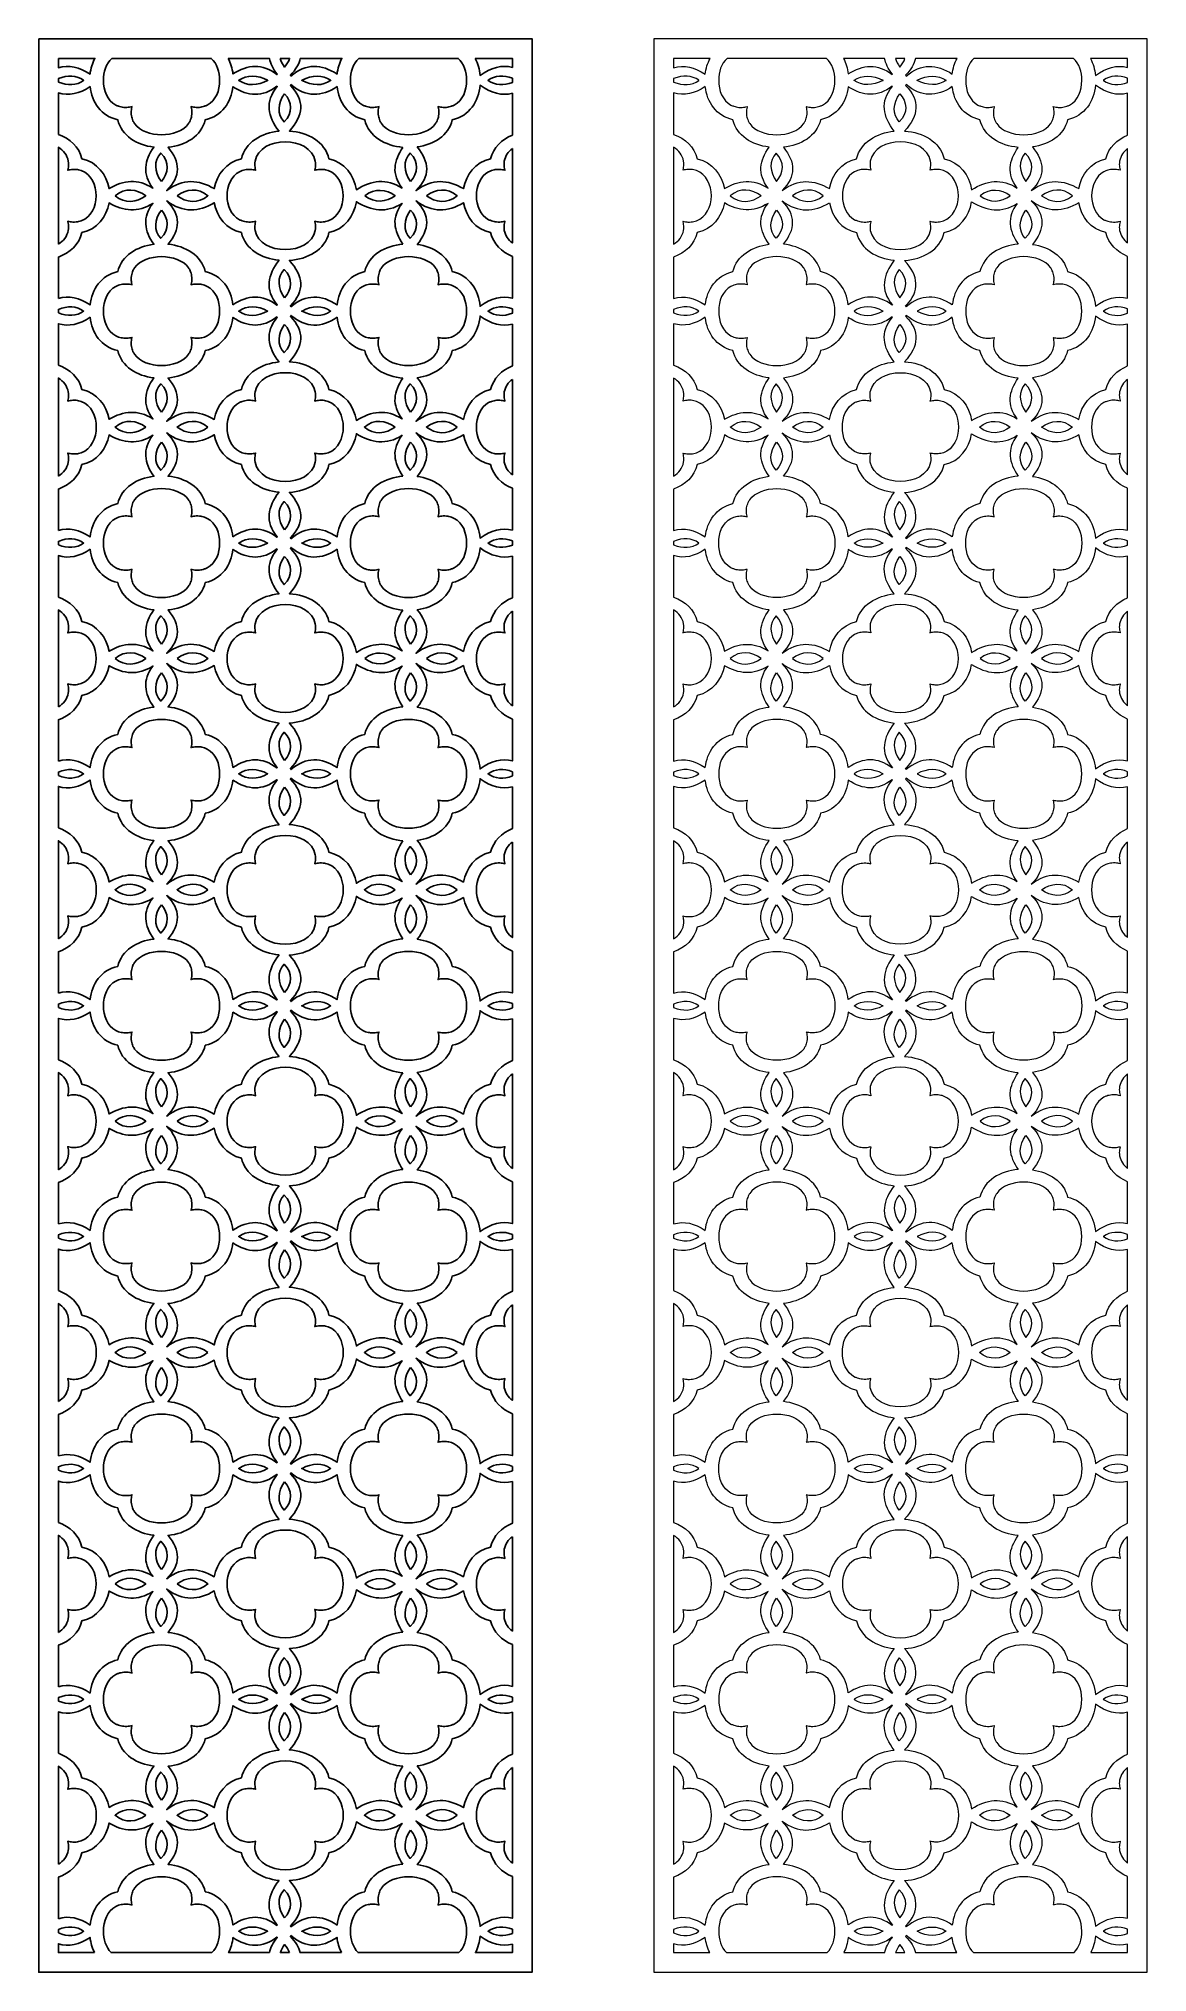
# Model space of a CAD drawing. Header units: centimetres. Extents: x -9.9 to 6, y -14 to 13.8.
import ezdxf

# ---------------------------------------------------------------- set-up
doc = ezdxf.new("R2010")
doc.units = ezdxf.units.CM
doc.header["$MEASUREMENT"] = 0
doc.layers.add('layer 1', color=7, linetype='Continuous')

msp = doc.modelspace()

# ---------------------------------------------------------------- linework, layer by layer
at = {"layer": 'layer 1', "color": 177}
for points, knots in [([(-9.92292, 13.84713), (-9.92292, 13.84713), (-2.82795, 13.84713), (-2.82795, 13.84713), (-2.82795, 13.84713), (-2.82795, 13.84713), (-2.82795, -13.96511), (-2.82795, -13.96511), (-2.82795, -13.96511), (-2.82795, -13.96511), (-9.92292, -13.96511), (-9.92292, -13.96511), (-9.92292, -13.96511), (-9.92292, -13.96511), (-9.92292, 13.84713), (-9.92292, 13.84713)], [0, 0, 0, 0, 0.2, 0.2, 0.2, 0.2, 0.4, 0.4, 0.4, 0.4, 0.6, 0.6, 0.6, 0.6, 1, 1, 1, 1]), ([(-9.63911, 13.56333), (-9.63911, 13.56333), (-9.11519, 13.56333), (-9.11519, 13.56333), (-9.11519, 13.56333), (-9.15221, 13.4943), (-9.17522, 13.41681), (-9.18432, 13.33725), (-9.18432, 13.33725), (-9.33778, 13.43964), (-9.48951, 13.47495), (-9.63911, 13.42854), (-9.63911, 13.42854), (-9.63911, 13.42854), (-9.63911, 13.56333), (-9.63911, 13.56333)], [0, 0, 0, 0, 0.2, 0.2, 0.2, 0.2, 0.4, 0.4, 0.4, 0.4, 0.6, 0.6, 0.6, 0.6, 1, 1, 1, 1]), ([(-8.87182, 13.56333), (-8.87182, 13.56333), (-7.44113, 13.56333), (-7.44113, 13.56333), (-7.44113, 13.56333), (-7.3587, 13.48849), (-7.31904, 13.36741), (-7.32233, 13.24771), (-7.32233, 13.24771), (-7.31835, 13.10314), (-7.37696, 12.95656), (-7.49799, 12.89189), (-7.49799, 12.89189), (-7.51144, 12.88549), (-7.52459, 12.87997), (-7.53862, 12.87483), (-7.53862, 12.87483), (-7.56332, 12.86703), (-7.58637, 12.86211), (-7.61225, 12.85904), (-7.61225, 12.85904), (-7.62822, 12.85793), (-7.64348, 12.85755), (-7.65949, 12.85794), (-7.65949, 12.85794), (-7.68493, 12.85976), (-7.70778, 12.86343), (-7.73225, 12.86975), (-7.73225, 12.86975), (-7.73145, 12.86731), (-7.73065, 12.86483), (-7.72989, 12.86235), (-7.72989, 12.86235), (-7.72336, 12.83629), (-7.72017, 12.81228), (-7.71944, 12.78556), (-7.71944, 12.78556), (-7.71986, 12.76961), (-7.72108, 12.75448), (-7.72327, 12.73865), (-7.72327, 12.73865), (-7.72823, 12.71304), (-7.73518, 12.69031), (-7.74551, 12.66607), (-7.74551, 12.66607), (-7.75226, 12.65226), (-7.7594, 12.63937), (-7.76753, 12.62625), (-7.76753, 12.62625), (-7.91711, 12.41029), (-8.39608, 12.41055), (-8.54544, 12.62625), (-8.54544, 12.62625), (-8.55361, 12.63937), (-8.56074, 12.65226), (-8.56747, 12.66607), (-8.56747, 12.66607), (-8.5778, 12.69031), (-8.58476, 12.71304), (-8.58972, 12.73865), (-8.58972, 12.73865), (-8.59189, 12.75448), (-8.59311, 12.76961), (-8.59354, 12.78556), (-8.59354, 12.78556), (-8.59282, 12.81228), (-8.5896, 12.83629), (-8.58311, 12.86235), (-8.58311, 12.86235), (-8.58234, 12.86483), (-8.58154, 12.86731), (-8.58075, 12.86975), (-8.58075, 12.86975), (-8.60519, 12.86343), (-8.62805, 12.85976), (-8.65352, 12.85794), (-8.65352, 12.85794), (-8.66952, 12.85755), (-8.68476, 12.85793), (-8.70074, 12.85904), (-8.70074, 12.85904), (-8.72662, 12.86211), (-8.74967, 12.86703), (-8.77436, 12.87483), (-8.77436, 12.87483), (-8.78839, 12.87997), (-8.80156, 12.88549), (-8.81497, 12.89189), (-8.81497, 12.89189), (-8.9355, 12.95627), (-8.99422, 13.1031), (-8.991, 13.24771), (-8.991, 13.24771), (-8.99366, 13.3674), (-8.95395, 13.4886), (-8.87182, 13.56333)], [0, 0, 0, 0, 0.04, 0.04, 0.04, 0.04, 0.08, 0.08, 0.08, 0.08, 0.12, 0.12, 0.12, 0.12, 0.16, 0.16, 0.16, 0.16, 0.2, 0.2, 0.2, 0.2, 0.24, 0.24, 0.24, 0.24, 0.28, 0.28, 0.28, 0.28, 0.32, 0.32, 0.32, 0.32, 0.36, 0.36, 0.36, 0.36, 0.4, 0.4, 0.4, 0.4, 0.44, 0.44, 0.44, 0.44, 0.48, 0.48, 0.48, 0.48, 0.52, 0.52, 0.52, 0.52, 0.56, 0.56, 0.56, 0.56, 0.6, 0.6, 0.6, 0.6, 0.64, 0.64, 0.64, 0.64, 0.68, 0.68, 0.68, 0.68, 0.72, 0.72, 0.72, 0.72, 0.76, 0.76, 0.76, 0.76, 0.8, 0.8, 0.8, 0.8, 0.84, 0.84, 0.84, 0.84, 0.88, 0.88, 0.88, 0.88, 0.92, 0.92, 0.92, 0.92, 1, 1, 1, 1]), ([(-7.19789, 13.56333), (-7.19789, 13.56333), (-6.60484, 13.56333), (-6.60484, 13.56333), (-6.60484, 13.56333), (-6.59192, 13.48814), (-6.55618, 13.41238), (-6.49329, 13.33591), (-6.49329, 13.33591), (-6.49489, 13.33454), (-6.49645, 13.33313), (-6.49795, 13.33168), (-6.49795, 13.33168), (-6.70421, 13.49161), (-6.91488, 13.481), (-7.12895, 13.33961), (-7.12895, 13.33961), (-7.13822, 13.41835), (-7.16123, 13.49498), (-7.19789, 13.56333)], [0, 0, 0, 0, 0.16666667, 0.16666667, 0.16666667, 0.16666667, 0.33333333, 0.33333333, 0.33333333, 0.33333333, 0.5, 0.5, 0.5, 0.5, 0.66666667, 0.66666667, 0.66666667, 0.66666667, 1, 1, 1, 1]), ([(-6.45054, 13.56333), (-6.45054, 13.56333), (-6.31431, 13.56333), (-6.31431, 13.56333), (-6.31431, 13.56333), (-6.32819, 13.51931), (-6.35282, 13.47726), (-6.38586, 13.43965), (-6.38586, 13.43965), (-6.4155, 13.47936), (-6.4372, 13.52124), (-6.45054, 13.56333)], [0, 0, 0, 0, 0.25, 0.25, 0.25, 0.25, 0.5, 0.5, 0.5, 0.5, 1, 1, 1, 1]), ([(-6.16137, 13.56333), (-6.16137, 13.56333), (-5.56361, 13.56333), (-5.56361, 13.56333), (-5.56361, 13.56333), (-5.60062, 13.4943), (-5.62363, 13.41681), (-5.63273, 13.33725), (-5.63273, 13.33725), (-5.85751, 13.48723), (-6.07858, 13.49325), (-6.2947, 13.3094), (-6.2947, 13.3094), (-6.29753, 13.31387), (-6.30072, 13.31817), (-6.30416, 13.32223), (-6.30416, 13.32223), (-6.22428, 13.40188), (-6.17778, 13.48228), (-6.16137, 13.56333)], [0, 0, 0, 0, 0.16666667, 0.16666667, 0.16666667, 0.16666667, 0.33333333, 0.33333333, 0.33333333, 0.33333333, 0.5, 0.5, 0.5, 0.5, 0.66666667, 0.66666667, 0.66666667, 0.66666667, 1, 1, 1, 1]), ([(-5.32024, 13.56333), (-5.32024, 13.56333), (-3.88956, 13.56333), (-3.88956, 13.56333), (-3.88956, 13.56333), (-3.80713, 13.48849), (-3.76747, 13.36741), (-3.77075, 13.24771), (-3.77075, 13.24771), (-3.76678, 13.10314), (-3.82539, 12.95656), (-3.94642, 12.89189), (-3.94642, 12.89189), (-3.95985, 12.88549), (-3.97299, 12.87997), (-3.98704, 12.87483), (-3.98704, 12.87483), (-4.01174, 12.86703), (-4.03479, 12.86211), (-4.06066, 12.85904), (-4.06066, 12.85904), (-4.07663, 12.85793), (-4.09189, 12.85755), (-4.10792, 12.85794), (-4.10792, 12.85794), (-4.13335, 12.85976), (-4.1562, 12.86343), (-4.18066, 12.86975), (-4.18066, 12.86975), (-4.17984, 12.86731), (-4.17905, 12.86483), (-4.1783, 12.86235), (-4.1783, 12.86235), (-4.17178, 12.83629), (-4.16857, 12.81228), (-4.16784, 12.78556), (-4.16784, 12.78556), (-4.16827, 12.76961), (-4.16949, 12.75448), (-4.17168, 12.73865), (-4.17168, 12.73865), (-4.17663, 12.71304), (-4.18359, 12.69031), (-4.19392, 12.66607), (-4.19392, 12.66607), (-4.20066, 12.65226), (-4.20781, 12.63937), (-4.21595, 12.62625), (-4.21595, 12.62625), (-4.36549, 12.41029), (-4.84449, 12.41055), (-4.99387, 12.62625), (-4.99387, 12.62625), (-5.00201, 12.63937), (-5.00913, 12.65226), (-5.0159, 12.66607), (-5.0159, 12.66607), (-5.02623, 12.69031), (-5.03316, 12.71304), (-5.03814, 12.73865), (-5.03814, 12.73865), (-5.04032, 12.75448), (-5.04152, 12.76961), (-5.04196, 12.78556), (-5.04196, 12.78556), (-5.04124, 12.81228), (-5.03802, 12.83629), (-5.03152, 12.86235), (-5.03152, 12.86235), (-5.03074, 12.86483), (-5.02996, 12.86731), (-5.02916, 12.86975), (-5.02916, 12.86975), (-5.05361, 12.86343), (-5.07646, 12.85976), (-5.1019, 12.85794), (-5.1019, 12.85794), (-5.11793, 12.85755), (-5.13316, 12.85793), (-5.14916, 12.85904), (-5.14916, 12.85904), (-5.17503, 12.86211), (-5.19808, 12.86703), (-5.22277, 12.87483), (-5.22277, 12.87483), (-5.23682, 12.87997), (-5.24994, 12.88549), (-5.2634, 12.89189), (-5.2634, 12.89189), (-5.38391, 12.95627), (-5.44265, 13.1031), (-5.43942, 13.24771), (-5.43942, 13.24771), (-5.44209, 13.3674), (-5.40235, 13.4886), (-5.32024, 13.56333)], [0, 0, 0, 0, 0.04, 0.04, 0.04, 0.04, 0.08, 0.08, 0.08, 0.08, 0.12, 0.12, 0.12, 0.12, 0.16, 0.16, 0.16, 0.16, 0.2, 0.2, 0.2, 0.2, 0.24, 0.24, 0.24, 0.24, 0.28, 0.28, 0.28, 0.28, 0.32, 0.32, 0.32, 0.32, 0.36, 0.36, 0.36, 0.36, 0.4, 0.4, 0.4, 0.4, 0.44, 0.44, 0.44, 0.44, 0.48, 0.48, 0.48, 0.48, 0.52, 0.52, 0.52, 0.52, 0.56, 0.56, 0.56, 0.56, 0.6, 0.6, 0.6, 0.6, 0.64, 0.64, 0.64, 0.64, 0.68, 0.68, 0.68, 0.68, 0.72, 0.72, 0.72, 0.72, 0.76, 0.76, 0.76, 0.76, 0.8, 0.8, 0.8, 0.8, 0.84, 0.84, 0.84, 0.84, 0.88, 0.88, 0.88, 0.88, 0.92, 0.92, 0.92, 0.92, 1, 1, 1, 1]), ([(-3.64627, 13.56333), (-3.64627, 13.56333), (-3.11175, 13.56333), (-3.11175, 13.56333), (-3.11175, 13.56333), (-3.11175, 13.56333), (-3.11175, 13.43378), (-3.11175, 13.43378), (-3.11175, 13.43378), (-3.2642, 13.47427), (-3.41879, 13.43071), (-3.5752, 13.31854), (-3.5752, 13.31854), (-3.58265, 13.40464), (-3.60636, 13.48891), (-3.64627, 13.56333)], [0, 0, 0, 0, 0.2, 0.2, 0.2, 0.2, 0.4, 0.4, 0.4, 0.4, 0.6, 0.6, 0.6, 0.6, 1, 1, 1, 1]), ([(-9.63911, 13.22303), (-9.63911, 13.22303), (-9.63911, 13.27245), (-9.63911, 13.27245), (-9.63911, 13.27245), (-9.51168, 13.32674), (-9.37461, 13.32155), (-9.27672, 13.24876), (-9.27672, 13.24876), (-9.27567, 13.24819), (-9.27596, 13.24724), (-9.27674, 13.24667), (-9.27674, 13.24667), (-9.37461, 13.17389), (-9.51169, 13.16875), (-9.63911, 13.22303)], [0, 0, 0, 0, 0.2, 0.2, 0.2, 0.2, 0.4, 0.4, 0.4, 0.4, 0.6, 0.6, 0.6, 0.6, 1, 1, 1, 1]), ([(-9.63911, 12.47077), (-9.63911, 12.47077), (-9.63911, 13.06693), (-9.63911, 13.06693), (-9.63911, 13.06693), (-9.48951, 13.02052), (-9.33778, 13.05577), (-9.18432, 13.15816), (-9.18432, 13.15816), (-9.15909, 12.93739), (-9.0264, 12.73262), (-8.7861, 12.68027), (-8.7861, 12.68027), (-8.73191, 12.44827), (-8.51, 12.31722), (-8.26633, 12.28718), (-8.26633, 12.28718), (-8.40393, 12.09402), (-8.43517, 11.89815), (-8.28145, 11.69758), (-8.28145, 11.69758), (-8.49518, 11.83541), (-8.70396, 11.81114), (-8.90987, 11.69209), (-8.90987, 11.69209), (-8.94857, 11.89262), (-9.07863, 12.07056), (-9.30026, 12.11886), (-9.30026, 12.11886), (-9.34075, 12.29223), (-9.47361, 12.40953), (-9.63911, 12.47077)], [0, 0, 0, 0, 0.11111111, 0.11111111, 0.11111111, 0.11111111, 0.22222222, 0.22222222, 0.22222222, 0.22222222, 0.33333333, 0.33333333, 0.33333333, 0.33333333, 0.44444444, 0.44444444, 0.44444444, 0.44444444, 0.55555556, 0.55555556, 0.55555556, 0.55555556, 0.66666667, 0.66666667, 0.66666667, 0.66666667, 0.77777778, 0.77777778, 0.77777778, 0.77777778, 1, 1, 1, 1]), ([(-6.46705, 12.51653), (-6.71869, 12.49139), (-6.9518, 12.35891), (-7.0079, 12.11886), (-7.0079, 12.11886), (-7.23025, 12.07041), (-7.36046, 11.89143), (-7.39864, 11.69005), (-7.39864, 11.69005), (-7.62168, 11.82019), (-7.84807, 11.83948), (-8.08039, 11.66248), (-8.08039, 11.66248), (-7.87442, 11.8658), (-7.88615, 12.07386), (-8.06157, 12.28551), (-8.06157, 12.28551), (-7.8121, 12.312), (-7.58218, 12.44352), (-7.52689, 12.68027), (-7.52689, 12.68027), (-7.28745, 12.73246), (-7.15484, 12.93595), (-7.12895, 13.15581), (-7.12895, 13.15581), (-6.91488, 13.0144), (-6.70421, 13.00382), (-6.49795, 13.16375), (-6.49795, 13.16375), (-6.49645, 13.16229), (-6.49489, 13.16087), (-6.49329, 13.15951), (-6.49329, 13.15951), (-6.67353, 12.94037), (-6.63079, 12.72691), (-6.46705, 12.51653)], [0, 0, 0, 0, 0.1, 0.1, 0.1, 0.1, 0.2, 0.2, 0.2, 0.2, 0.3, 0.3, 0.3, 0.3, 0.4, 0.4, 0.4, 0.4, 0.5, 0.5, 0.5, 0.5, 0.6, 0.6, 0.6, 0.6, 0.7, 0.7, 0.7, 0.7, 0.8, 0.8, 0.8, 0.8, 1, 1, 1, 1]), ([(-6.62832, 13.24876), (-6.62832, 13.24876), (-6.63201, 13.24876), (-6.63201, 13.24876), (-6.63201, 13.24876), (-6.77203, 13.32693), (-6.93224, 13.33084), (-7.04261, 13.24876), (-7.04261, 13.24876), (-7.04261, 13.24876), (-7.04541, 13.24876), (-7.04541, 13.24876), (-7.04541, 13.24876), (-7.04496, 13.2484), (-7.04448, 13.24806), (-7.04401, 13.24771), (-7.04401, 13.24771), (-7.04448, 13.24738), (-7.04496, 13.24703), (-7.04541, 13.24667), (-7.04541, 13.24667), (-7.04541, 13.24667), (-7.0426, 13.24667), (-7.0426, 13.24667), (-7.0426, 13.24667), (-6.93224, 13.16461), (-6.77206, 13.1685), (-6.63205, 13.24667), (-6.63205, 13.24667), (-6.63205, 13.24667), (-6.62832, 13.24667), (-6.62832, 13.24667), (-6.62832, 13.24667), (-6.62893, 13.24703), (-6.62956, 13.24738), (-6.63017, 13.24771), (-6.63017, 13.24771), (-6.62956, 13.24806), (-6.62893, 13.2484), (-6.62832, 13.24876)], [0, 0, 0, 0, 0.09090909, 0.09090909, 0.09090909, 0.09090909, 0.18181818, 0.18181818, 0.18181818, 0.18181818, 0.27272727, 0.27272727, 0.27272727, 0.27272727, 0.36363636, 0.36363636, 0.36363636, 0.36363636, 0.45454545, 0.45454545, 0.45454545, 0.45454545, 0.54545455, 0.54545455, 0.54545455, 0.54545455, 0.63636364, 0.63636364, 0.63636364, 0.63636364, 0.72727273, 0.72727273, 0.72727273, 0.72727273, 0.81818182, 0.81818182, 0.81818182, 0.81818182, 1, 1, 1, 1]), ([(-4.68435, 12.2839), (-4.81997, 12.09182), (-4.84998, 11.89702), (-4.69716, 11.69758), (-4.69716, 11.69758), (-4.92105, 11.84201), (-5.13961, 11.80846), (-5.35508, 11.67435), (-5.35508, 11.67435), (-5.3894, 11.88209), (-5.52052, 12.06915), (-5.74867, 12.11886), (-5.74867, 12.11886), (-5.80681, 12.36785), (-6.05553, 12.50117), (-6.31778, 12.51891), (-6.31778, 12.51891), (-6.11554, 12.74131), (-6.09023, 12.95987), (-6.30416, 13.17319), (-6.30416, 13.17319), (-6.30072, 13.17725), (-6.29753, 13.18157), (-6.2947, 13.186), (-6.2947, 13.186), (-6.07858, 13.00215), (-5.85751, 13.00819), (-5.63273, 13.15816), (-5.63273, 13.15816), (-5.6075, 12.93739), (-5.47481, 12.73262), (-5.23453, 12.68027), (-5.23453, 12.68027), (-5.17807, 12.43863), (-4.93973, 12.3065), (-4.68435, 12.2839)], [0, 0, 0, 0, 0.1, 0.1, 0.1, 0.1, 0.2, 0.2, 0.2, 0.2, 0.3, 0.3, 0.3, 0.3, 0.4, 0.4, 0.4, 0.4, 0.5, 0.5, 0.5, 0.5, 0.6, 0.6, 0.6, 0.6, 0.7, 0.7, 0.7, 0.7, 0.8, 0.8, 0.8, 0.8, 1, 1, 1, 1]), ([(-5.72236, 13.24876), (-5.72236, 13.24876), (-5.72516, 13.24876), (-5.72516, 13.24876), (-5.72516, 13.24876), (-5.83553, 13.33084), (-5.99572, 13.32693), (-6.13573, 13.24876), (-6.13573, 13.24876), (-6.13573, 13.24876), (-6.13945, 13.24876), (-6.13945, 13.24876), (-6.13945, 13.24876), (-6.13884, 13.2484), (-6.13821, 13.24806), (-6.13758, 13.24771), (-6.13758, 13.24771), (-6.13821, 13.24738), (-6.13884, 13.24703), (-6.13945, 13.24667), (-6.13945, 13.24667), (-6.13945, 13.24667), (-6.13572, 13.24667), (-6.13572, 13.24667), (-6.13572, 13.24667), (-5.99569, 13.1685), (-5.83553, 13.16461), (-5.72517, 13.24667), (-5.72517, 13.24667), (-5.72517, 13.24667), (-5.72236, 13.24667), (-5.72236, 13.24667), (-5.72236, 13.24667), (-5.72281, 13.24703), (-5.72329, 13.24738), (-5.72377, 13.24771), (-5.72377, 13.24771), (-5.72329, 13.24806), (-5.72281, 13.2484), (-5.72236, 13.24876)], [0, 0, 0, 0, 0.09090909, 0.09090909, 0.09090909, 0.09090909, 0.18181818, 0.18181818, 0.18181818, 0.18181818, 0.27272727, 0.27272727, 0.27272727, 0.27272727, 0.36363636, 0.36363636, 0.36363636, 0.36363636, 0.45454545, 0.45454545, 0.45454545, 0.45454545, 0.54545455, 0.54545455, 0.54545455, 0.54545455, 0.63636364, 0.63636364, 0.63636364, 0.63636364, 0.72727273, 0.72727273, 0.72727273, 0.72727273, 0.81818182, 0.81818182, 0.81818182, 0.81818182, 1, 1, 1, 1]), ([(-3.11175, 13.06169), (-3.11175, 13.06169), (-3.11175, 12.46015), (-3.11175, 12.46015), (-3.11175, 12.46015), (-3.26457, 12.39647), (-3.38531, 12.2827), (-3.42358, 12.11886), (-3.42358, 12.11886), (-3.64592, 12.07041), (-3.77613, 11.89143), (-3.81432, 11.69005), (-3.81432, 11.69005), (-4.03736, 11.82019), (-4.26375, 11.83948), (-4.49609, 11.66248), (-4.49609, 11.66248), (-4.28892, 11.86694), (-4.302, 12.07626), (-4.48029, 12.28915), (-4.48029, 12.28915), (-4.2425, 12.32262), (-4.02838, 12.45295), (-3.97528, 12.68027), (-3.97528, 12.68027), (-3.72821, 12.73409), (-3.59491, 12.94907), (-3.5752, 13.17689), (-3.5752, 13.17689), (-3.41879, 13.06472), (-3.2642, 13.02121), (-3.11175, 13.06169)], [0, 0, 0, 0, 0.11111111, 0.11111111, 0.11111111, 0.11111111, 0.22222222, 0.22222222, 0.22222222, 0.22222222, 0.33333333, 0.33333333, 0.33333333, 0.33333333, 0.44444444, 0.44444444, 0.44444444, 0.44444444, 0.55555556, 0.55555556, 0.55555556, 0.55555556, 0.66666667, 0.66666667, 0.66666667, 0.66666667, 0.77777778, 0.77777778, 0.77777778, 0.77777778, 1, 1, 1, 1]), ([(-3.11175, 13.27885), (-3.11175, 13.27885), (-3.11175, 13.21665), (-3.11175, 13.21665), (-3.11175, 13.21665), (-3.23461, 13.16931), (-3.36443, 13.17689), (-3.45828, 13.24667), (-3.45828, 13.24667), (-3.45828, 13.24667), (-3.46109, 13.24667), (-3.46109, 13.24667), (-3.46109, 13.24667), (-3.46061, 13.24703), (-3.46016, 13.24738), (-3.45968, 13.24771), (-3.45968, 13.24771), (-3.46016, 13.24806), (-3.46061, 13.2484), (-3.46109, 13.24876), (-3.46109, 13.24876), (-3.46109, 13.24876), (-3.45829, 13.24876), (-3.45829, 13.24876), (-3.45829, 13.24876), (-3.36445, 13.31856), (-3.23461, 13.32619), (-3.11175, 13.27885)], [0, 0, 0, 0, 0.125, 0.125, 0.125, 0.125, 0.25, 0.25, 0.25, 0.25, 0.375, 0.375, 0.375, 0.375, 0.5, 0.5, 0.5, 0.5, 0.625, 0.625, 0.625, 0.625, 0.75, 0.75, 0.75, 0.75, 1, 1, 1, 1]), ([(-6.38586, 13.05577), (-6.48767, 12.91939), (-6.49568, 12.75719), (-6.39391, 12.65027), (-6.39391, 12.65027), (-6.26128, 12.77746), (-6.28272, 12.93843), (-6.38586, 13.05577)], [0, 0, 0, 0, 0.33333333, 0.33333333, 0.33333333, 0.33333333, 1, 1, 1, 1]), ([(-9.63911, 10.89024), (-9.63911, 10.89024), (-9.63911, 12.28616), (-9.63911, 12.28616), (-9.63911, 12.28616), (-9.56676, 12.2401), (-9.51354, 12.1734), (-9.49664, 12.08611), (-9.49664, 12.08611), (-9.49447, 12.07029), (-9.49322, 12.05515), (-9.4928, 12.03924), (-9.4928, 12.03924), (-9.49354, 12.01248), (-9.49675, 11.9885), (-9.50327, 11.96246), (-9.50327, 11.96246), (-9.50403, 11.95996), (-9.50481, 11.95748), (-9.50561, 11.95503), (-9.50561, 11.95503), (-9.48116, 11.96135), (-9.45832, 11.96503), (-9.43287, 11.96682), (-9.43287, 11.96682), (-9.41684, 11.9672), (-9.4016, 11.96686), (-9.38561, 11.96572), (-9.38561, 11.96572), (-9.35975, 11.96264), (-9.3367, 11.95777), (-9.312, 11.94998), (-9.312, 11.94998), (-9.16818, 11.89723), (-9.09618, 11.74258), (-9.09553, 11.58818), (-9.09553, 11.58818), (-9.09618, 11.43376), (-9.16818, 11.27911), (-9.312, 11.22637), (-9.312, 11.22637), (-9.3367, 11.21858), (-9.35975, 11.21369), (-9.38561, 11.21063), (-9.38561, 11.21063), (-9.4016, 11.20949), (-9.41684, 11.20915), (-9.43287, 11.20952), (-9.43287, 11.20952), (-9.45832, 11.21131), (-9.48116, 11.215), (-9.50561, 11.22132), (-9.50561, 11.22132), (-9.50481, 11.21886), (-9.50403, 11.21638), (-9.50327, 11.21389), (-9.50327, 11.21389), (-9.49675, 11.18784), (-9.49354, 11.16386), (-9.4928, 11.13711), (-9.4928, 11.13711), (-9.49322, 11.12119), (-9.49447, 11.10603), (-9.49664, 11.09023), (-9.49664, 11.09023), (-9.51354, 11.00294), (-9.56676, 10.9363), (-9.63911, 10.89024)], [0, 0, 0, 0, 0.05555556, 0.05555556, 0.05555556, 0.05555556, 0.11111111, 0.11111111, 0.11111111, 0.11111111, 0.16666667, 0.16666667, 0.16666667, 0.16666667, 0.22222222, 0.22222222, 0.22222222, 0.22222222, 0.27777778, 0.27777778, 0.27777778, 0.27777778, 0.33333333, 0.33333333, 0.33333333, 0.33333333, 0.38888889, 0.38888889, 0.38888889, 0.38888889, 0.44444444, 0.44444444, 0.44444444, 0.44444444, 0.5, 0.5, 0.5, 0.5, 0.55555556, 0.55555556, 0.55555556, 0.55555556, 0.61111111, 0.61111111, 0.61111111, 0.61111111, 0.66666667, 0.66666667, 0.66666667, 0.66666667, 0.72222222, 0.72222222, 0.72222222, 0.72222222, 0.77777778, 0.77777778, 0.77777778, 0.77777778, 0.83333333, 0.83333333, 0.83333333, 0.83333333, 0.88888889, 0.88888889, 0.88888889, 0.88888889, 1, 1, 1, 1]), ([(-7.21291, 11.58818), (-7.21303, 11.72909), (-7.15434, 11.87006), (-7.03676, 11.93288), (-7.03676, 11.93288), (-7.02333, 11.93927), (-7.01018, 11.94481), (-6.99614, 11.94996), (-6.99614, 11.94996), (-6.97145, 11.95772), (-6.9484, 11.96262), (-6.92252, 11.96569), (-6.92252, 11.96569), (-6.90656, 11.96683), (-6.89131, 11.96718), (-6.87527, 11.9668), (-6.87527, 11.9668), (-6.84983, 11.96501), (-6.82699, 11.96133), (-6.80254, 11.955), (-6.80254, 11.955), (-6.80334, 11.95745), (-6.80412, 11.95992), (-6.80489, 11.96244), (-6.80489, 11.96244), (-6.8114, 11.98848), (-6.8146, 12.01247), (-6.81535, 12.03923), (-6.81535, 12.03923), (-6.8149, 12.05513), (-6.81368, 12.07028), (-6.81152, 12.08609), (-6.81152, 12.08609), (-6.73992, 12.45594), (-6.01663, 12.45594), (-5.94505, 12.08609), (-5.94505, 12.08609), (-5.94286, 12.07028), (-5.94165, 12.05513), (-5.94122, 12.03923), (-5.94122, 12.03923), (-5.94194, 12.01247), (-5.94517, 11.98848), (-5.95168, 11.96244), (-5.95168, 11.96244), (-5.95245, 11.95992), (-5.95323, 11.95745), (-5.95402, 11.955), (-5.95402, 11.955), (-5.92958, 11.96133), (-5.90674, 11.96501), (-5.88128, 11.9668), (-5.88128, 11.9668), (-5.86526, 11.96718), (-5.85001, 11.96683), (-5.83403, 11.96569), (-5.83403, 11.96569), (-5.80817, 11.96262), (-5.78512, 11.95772), (-5.7604, 11.94996), (-5.7604, 11.94996), (-5.61661, 11.89722), (-5.54459, 11.74256), (-5.54393, 11.58818), (-5.54393, 11.58818), (-5.54459, 11.43378), (-5.61661, 11.27912), (-5.7604, 11.22639), (-5.7604, 11.22639), (-5.78512, 11.21859), (-5.80817, 11.21372), (-5.83403, 11.21065), (-5.83403, 11.21065), (-5.85001, 11.20951), (-5.86526, 11.20916), (-5.88128, 11.20954), (-5.88128, 11.20954), (-5.90674, 11.21134), (-5.92958, 11.21501), (-5.95402, 11.22134), (-5.95402, 11.22134), (-5.95323, 11.21888), (-5.95245, 11.21641), (-5.95168, 11.21391), (-5.95168, 11.21391), (-5.94517, 11.18786), (-5.94194, 11.16388), (-5.94122, 11.13713), (-5.94122, 11.13713), (-5.94165, 11.12122), (-5.94286, 11.10607), (-5.94505, 11.09025), (-5.94505, 11.09025), (-6.01663, 10.72039), (-6.73992, 10.72039), (-6.81152, 11.09025), (-6.81152, 11.09025), (-6.81368, 11.10607), (-6.8149, 11.12122), (-6.81535, 11.13713), (-6.81535, 11.13713), (-6.8146, 11.16388), (-6.8114, 11.18786), (-6.80489, 11.21391), (-6.80489, 11.21391), (-6.80412, 11.21641), (-6.80334, 11.21888), (-6.80254, 11.22134), (-6.80254, 11.22134), (-6.82699, 11.21501), (-6.84983, 11.21134), (-6.87527, 11.20954), (-6.87527, 11.20954), (-6.89131, 11.20916), (-6.90656, 11.20951), (-6.92252, 11.21065), (-6.92252, 11.21065), (-6.9484, 11.21372), (-6.97145, 11.21859), (-6.99614, 11.22639), (-6.99614, 11.22639), (-7.01018, 11.23154), (-7.02333, 11.23708), (-7.03676, 11.24346), (-7.03676, 11.24346), (-7.15434, 11.30628), (-7.21303, 11.44725), (-7.21291, 11.58818)], [0, 0, 0, 0, 0.03030303, 0.03030303, 0.03030303, 0.03030303, 0.06060606, 0.06060606, 0.06060606, 0.06060606, 0.09090909, 0.09090909, 0.09090909, 0.09090909, 0.12121212, 0.12121212, 0.12121212, 0.12121212, 0.15151515, 0.15151515, 0.15151515, 0.15151515, 0.18181818, 0.18181818, 0.18181818, 0.18181818, 0.21212121, 0.21212121, 0.21212121, 0.21212121, 0.24242424, 0.24242424, 0.24242424, 0.24242424, 0.27272727, 0.27272727, 0.27272727, 0.27272727, 0.3030303, 0.3030303, 0.3030303, 0.3030303, 0.33333333, 0.33333333, 0.33333333, 0.33333333, 0.36363636, 0.36363636, 0.36363636, 0.36363636, 0.39393939, 0.39393939, 0.39393939, 0.39393939, 0.42424242, 0.42424242, 0.42424242, 0.42424242, 0.45454545, 0.45454545, 0.45454545, 0.45454545, 0.48484848, 0.48484848, 0.48484848, 0.48484848, 0.51515152, 0.51515152, 0.51515152, 0.51515152, 0.54545455, 0.54545455, 0.54545455, 0.54545455, 0.57575758, 0.57575758, 0.57575758, 0.57575758, 0.60606061, 0.60606061, 0.60606061, 0.60606061, 0.63636364, 0.63636364, 0.63636364, 0.63636364, 0.66666667, 0.66666667, 0.66666667, 0.66666667, 0.6969697, 0.6969697, 0.6969697, 0.6969697, 0.72727273, 0.72727273, 0.72727273, 0.72727273, 0.75757576, 0.75757576, 0.75757576, 0.75757576, 0.78787879, 0.78787879, 0.78787879, 0.78787879, 0.81818182, 0.81818182, 0.81818182, 0.81818182, 0.84848485, 0.84848485, 0.84848485, 0.84848485, 0.87878788, 0.87878788, 0.87878788, 0.87878788, 0.90909091, 0.90909091, 0.90909091, 0.90909091, 0.93939394, 0.93939394, 0.93939394, 0.93939394, 1, 1, 1, 1]), ([(-3.11175, 12.26734), (-3.11175, 12.26734), (-3.11175, 10.90906), (-3.11175, 10.90906), (-3.11175, 10.90906), (-3.17023, 10.95382), (-3.21246, 11.01419), (-3.22717, 11.09022), (-3.22717, 11.09022), (-3.22935, 11.10603), (-3.23058, 11.12118), (-3.231, 11.13711), (-3.231, 11.13711), (-3.23028, 11.16386), (-3.22706, 11.18784), (-3.22057, 11.21389), (-3.22057, 11.21389), (-3.2198, 11.21638), (-3.219, 11.21886), (-3.21822, 11.2213), (-3.21822, 11.2213), (-3.24267, 11.215), (-3.26551, 11.21131), (-3.29096, 11.20951), (-3.29096, 11.20951), (-3.30699, 11.20913), (-3.32224, 11.20949), (-3.33822, 11.21061), (-3.33822, 11.21061), (-3.36407, 11.21369), (-3.38713, 11.21858), (-3.41184, 11.22635), (-3.41184, 11.22635), (-3.42586, 11.23152), (-3.43901, 11.23704), (-3.45246, 11.24344), (-3.45246, 11.24344), (-3.57004, 11.30626), (-3.62871, 11.44724), (-3.62859, 11.58818), (-3.62859, 11.58818), (-3.62871, 11.72909), (-3.57004, 11.87008), (-3.45246, 11.9329), (-3.45246, 11.9329), (-3.43901, 11.9393), (-3.42586, 11.94483), (-3.41184, 11.94999), (-3.41184, 11.94999), (-3.38713, 11.95777), (-3.36407, 11.96267), (-3.33822, 11.96573), (-3.33822, 11.96573), (-3.32224, 11.96686), (-3.30699, 11.96722), (-3.29096, 11.96683), (-3.29096, 11.96683), (-3.26551, 11.96503), (-3.24267, 11.96135), (-3.21822, 11.95504), (-3.21822, 11.95504), (-3.219, 11.95748), (-3.2198, 11.95996), (-3.22057, 11.96246), (-3.22057, 11.96246), (-3.22706, 11.9885), (-3.23028, 12.01248), (-3.231, 12.03924), (-3.231, 12.03924), (-3.23058, 12.05517), (-3.22935, 12.07032), (-3.22717, 12.08613), (-3.22717, 12.08613), (-3.21246, 12.16217), (-3.17023, 12.22258), (-3.11175, 12.26734)], [0, 0, 0, 0, 0.05, 0.05, 0.05, 0.05, 0.1, 0.1, 0.1, 0.1, 0.15, 0.15, 0.15, 0.15, 0.2, 0.2, 0.2, 0.2, 0.25, 0.25, 0.25, 0.25, 0.3, 0.3, 0.3, 0.3, 0.35, 0.35, 0.35, 0.35, 0.4, 0.4, 0.4, 0.4, 0.45, 0.45, 0.45, 0.45, 0.5, 0.5, 0.5, 0.5, 0.55, 0.55, 0.55, 0.55, 0.6, 0.6, 0.6, 0.6, 0.65, 0.65, 0.65, 0.65, 0.7, 0.7, 0.7, 0.7, 0.75, 0.75, 0.75, 0.75, 0.8, 0.8, 0.8, 0.8, 0.85, 0.85, 0.85, 0.85, 0.9, 0.9, 0.9, 0.9, 1, 1, 1, 1]), ([(-8.15923, 11.7951), (-8.26103, 11.9315), (-8.26906, 12.09367), (-8.16727, 12.20059), (-8.16727, 12.20059), (-8.03466, 12.07339), (-8.05608, 11.91244), (-8.15923, 11.7951)], [0, 0, 0, 0, 0.33333333, 0.33333333, 0.33333333, 0.33333333, 1, 1, 1, 1]), ([(-4.57492, 11.7951), (-4.6767, 11.9315), (-4.68476, 12.09367), (-4.58295, 12.20059), (-4.58295, 12.20059), (-4.45034, 12.07339), (-4.47178, 11.91244), (-4.57492, 11.7951)], [0, 0, 0, 0, 0.33333333, 0.33333333, 0.33333333, 0.33333333, 1, 1, 1, 1]), ([(-8.82423, 11.58818), (-8.68559, 11.70983), (-8.51015, 11.68281), (-8.38226, 11.58818), (-8.38226, 11.58818), (-8.51015, 11.49353), (-8.68559, 11.46651), (-8.82423, 11.58818)], [0, 0, 0, 0, 0.33333333, 0.33333333, 0.33333333, 0.33333333, 1, 1, 1, 1]), ([(-7.93225, 11.58818), (-7.80436, 11.68281), (-7.62891, 11.70983), (-7.49029, 11.58818), (-7.49029, 11.58818), (-7.62891, 11.46651), (-7.80436, 11.49353), (-7.93225, 11.58818)], [0, 0, 0, 0, 0.33333333, 0.33333333, 0.33333333, 0.33333333, 1, 1, 1, 1]), ([(-5.23124, 11.58818), (-5.09404, 11.70159), (-4.92319, 11.68084), (-4.79793, 11.58818), (-4.79793, 11.58818), (-4.92319, 11.4955), (-5.09404, 11.47475), (-5.23124, 11.58818)], [0, 0, 0, 0, 0.33333333, 0.33333333, 0.33333333, 0.33333333, 1, 1, 1, 1]), ([(-4.34793, 11.58818), (-4.22002, 11.68281), (-4.04458, 11.70983), (-3.90596, 11.58818), (-3.90596, 11.58818), (-4.04458, 11.46651), (-4.22002, 11.49353), (-4.34793, 11.58818)], [0, 0, 0, 0, 0.33333333, 0.33333333, 0.33333333, 0.33333333, 1, 1, 1, 1]), ([(-9.63911, 10.10946), (-9.63911, 10.10946), (-9.63911, 10.70564), (-9.63911, 10.70564), (-9.63911, 10.70564), (-9.47361, 10.76688), (-9.34075, 10.88411), (-9.30026, 11.05747), (-9.30026, 11.05747), (-9.07863, 11.10578), (-8.94857, 11.28372), (-8.90987, 11.48425), (-8.90987, 11.48425), (-8.70396, 11.36521), (-8.49518, 11.34094), (-8.28145, 11.47877), (-8.28145, 11.47877), (-8.43517, 11.27819), (-8.40393, 11.08232), (-8.26633, 10.88916), (-8.26633, 10.88916), (-8.51, 10.85909), (-8.73191, 10.72807), (-8.7861, 10.49607), (-8.7861, 10.49607), (-9.0264, 10.44372), (-9.15909, 10.23895), (-9.18432, 10.01817), (-9.18432, 10.01817), (-9.33778, 10.12056), (-9.48951, 10.15586), (-9.63911, 10.10946)], [0, 0, 0, 0, 0.11111111, 0.11111111, 0.11111111, 0.11111111, 0.22222222, 0.22222222, 0.22222222, 0.22222222, 0.33333333, 0.33333333, 0.33333333, 0.33333333, 0.44444444, 0.44444444, 0.44444444, 0.44444444, 0.55555556, 0.55555556, 0.55555556, 0.55555556, 0.66666667, 0.66666667, 0.66666667, 0.66666667, 0.77777778, 0.77777778, 0.77777778, 0.77777778, 1, 1, 1, 1]), ([(-6.46705, 10.65982), (-6.71869, 10.68493), (-6.9518, 10.81741), (-7.0079, 11.05747), (-7.0079, 11.05747), (-7.23025, 11.10593), (-7.36046, 11.28491), (-7.39864, 11.48628), (-7.39864, 11.48628), (-7.62168, 11.35616), (-7.84807, 11.33686), (-8.08039, 11.51386), (-8.08039, 11.51386), (-7.87442, 11.31055), (-7.88615, 11.10249), (-8.06157, 10.89084), (-8.06157, 10.89084), (-7.8121, 10.86434), (-7.58218, 10.73284), (-7.52689, 10.49607), (-7.52689, 10.49607), (-7.28745, 10.44389), (-7.15484, 10.24041), (-7.12895, 10.02053), (-7.12895, 10.02053), (-6.91488, 10.16194), (-6.70421, 10.17254), (-6.49795, 10.0126), (-6.49795, 10.0126), (-6.49645, 10.01405), (-6.49489, 10.01546), (-6.49329, 10.01683), (-6.49329, 10.01683), (-6.67353, 10.23599), (-6.63079, 10.44943), (-6.46705, 10.65982)], [0, 0, 0, 0, 0.1, 0.1, 0.1, 0.1, 0.2, 0.2, 0.2, 0.2, 0.3, 0.3, 0.3, 0.3, 0.4, 0.4, 0.4, 0.4, 0.5, 0.5, 0.5, 0.5, 0.6, 0.6, 0.6, 0.6, 0.7, 0.7, 0.7, 0.7, 0.8, 0.8, 0.8, 0.8, 1, 1, 1, 1]), ([(-4.68435, 10.89244), (-4.81997, 11.08452), (-4.84998, 11.27932), (-4.69716, 11.47877), (-4.69716, 11.47877), (-4.92105, 11.33435), (-5.13961, 11.36788), (-5.35508, 11.50199), (-5.35508, 11.50199), (-5.3894, 11.29425), (-5.52052, 11.10719), (-5.74867, 11.05747), (-5.74867, 11.05747), (-5.80681, 10.8085), (-6.05553, 10.67518), (-6.31778, 10.65744), (-6.31778, 10.65744), (-6.11554, 10.43503), (-6.09023, 10.21647), (-6.30416, 10.00315), (-6.30416, 10.00315), (-6.30072, 9.99909), (-6.29753, 9.99479), (-6.2947, 9.99034), (-6.2947, 9.99034), (-6.07858, 10.17418), (-5.85751, 10.16815), (-5.63273, 10.01817), (-5.63273, 10.01817), (-5.6075, 10.23895), (-5.47481, 10.44372), (-5.23453, 10.49607), (-5.23453, 10.49607), (-5.17807, 10.73771), (-4.93973, 10.86984), (-4.68435, 10.89244)], [0, 0, 0, 0, 0.1, 0.1, 0.1, 0.1, 0.2, 0.2, 0.2, 0.2, 0.3, 0.3, 0.3, 0.3, 0.4, 0.4, 0.4, 0.4, 0.5, 0.5, 0.5, 0.5, 0.6, 0.6, 0.6, 0.6, 0.7, 0.7, 0.7, 0.7, 0.8, 0.8, 0.8, 0.8, 1, 1, 1, 1]), ([(-3.11175, 10.71625), (-3.11175, 10.71625), (-3.11175, 10.11471), (-3.11175, 10.11471), (-3.11175, 10.11471), (-3.2642, 10.15518), (-3.41879, 10.11164), (-3.5752, 9.99945), (-3.5752, 9.99945), (-3.59491, 10.22727), (-3.72821, 10.44223), (-3.97528, 10.49607), (-3.97528, 10.49607), (-4.02838, 10.7234), (-4.2425, 10.85372), (-4.48029, 10.88718), (-4.48029, 10.88718), (-4.302, 11.10008), (-4.28892, 11.30939), (-4.49609, 11.51386), (-4.49609, 11.51386), (-4.26375, 11.33686), (-4.03736, 11.35616), (-3.81432, 11.48628), (-3.81432, 11.48628), (-3.77613, 11.28491), (-3.64592, 11.10593), (-3.42358, 11.05747), (-3.42358, 11.05747), (-3.38531, 10.89362), (-3.26457, 10.77993), (-3.11175, 10.71625)], [0, 0, 0, 0, 0.11111111, 0.11111111, 0.11111111, 0.11111111, 0.22222222, 0.22222222, 0.22222222, 0.22222222, 0.33333333, 0.33333333, 0.33333333, 0.33333333, 0.44444444, 0.44444444, 0.44444444, 0.44444444, 0.55555556, 0.55555556, 0.55555556, 0.55555556, 0.66666667, 0.66666667, 0.66666667, 0.66666667, 0.77777778, 0.77777778, 0.77777778, 0.77777778, 1, 1, 1, 1]), ([(-8.15923, 11.38126), (-8.26103, 11.24486), (-8.26906, 11.08267), (-8.16727, 10.97577), (-8.16727, 10.97577), (-8.03466, 11.10297), (-8.05608, 11.26391), (-8.15923, 11.38126)], [0, 0, 0, 0, 0.33333333, 0.33333333, 0.33333333, 0.33333333, 1, 1, 1, 1]), ([(-4.57492, 11.38126), (-4.6767, 11.24486), (-4.68476, 11.08267), (-4.58295, 10.97577), (-4.58295, 10.97577), (-4.45034, 11.10297), (-4.47178, 11.26391), (-4.57492, 11.38126)], [0, 0, 0, 0, 0.33333333, 0.33333333, 0.33333333, 0.33333333, 1, 1, 1, 1]), ([(-8.991, 9.92863), (-8.99422, 10.07325), (-8.9355, 10.22007), (-8.81497, 10.28445), (-8.81497, 10.28445), (-8.80156, 10.29085), (-8.78839, 10.29637), (-8.77436, 10.30153), (-8.77436, 10.30153), (-8.74967, 10.3093), (-8.72662, 10.31423), (-8.70074, 10.31728), (-8.70074, 10.31728), (-8.68476, 10.31843), (-8.66952, 10.31876), (-8.65352, 10.3184), (-8.65352, 10.3184), (-8.62805, 10.31658), (-8.60519, 10.31291), (-8.58075, 10.30658), (-8.58075, 10.30658), (-8.58154, 10.30903), (-8.58234, 10.31151), (-8.58311, 10.31401), (-8.58311, 10.31401), (-8.5896, 10.34005), (-8.59282, 10.36406), (-8.59354, 10.39079), (-8.59354, 10.39079), (-8.59311, 10.40673), (-8.59189, 10.42186), (-8.58972, 10.43769), (-8.58972, 10.43769), (-8.58476, 10.46331), (-8.5778, 10.48603), (-8.56747, 10.51027), (-8.56747, 10.51027), (-8.56074, 10.52408), (-8.55361, 10.53697), (-8.54544, 10.55009), (-8.54544, 10.55009), (-8.39608, 10.7658), (-7.91711, 10.76604), (-7.76753, 10.55009), (-7.76753, 10.55009), (-7.7594, 10.53697), (-7.75226, 10.52408), (-7.74551, 10.51027), (-7.74551, 10.51027), (-7.73518, 10.48603), (-7.72823, 10.46331), (-7.72327, 10.43769), (-7.72327, 10.43769), (-7.72108, 10.42186), (-7.71986, 10.40673), (-7.71944, 10.39079), (-7.71944, 10.39079), (-7.72017, 10.36406), (-7.72336, 10.34005), (-7.72989, 10.31401), (-7.72989, 10.31401), (-7.73065, 10.31151), (-7.73145, 10.30903), (-7.73225, 10.30658), (-7.73225, 10.30658), (-7.70778, 10.31291), (-7.68493, 10.31658), (-7.65949, 10.3184), (-7.65949, 10.3184), (-7.64348, 10.31876), (-7.62822, 10.31843), (-7.61225, 10.31728), (-7.61225, 10.31728), (-7.58637, 10.31423), (-7.56332, 10.3093), (-7.53862, 10.30153), (-7.53862, 10.30153), (-7.52459, 10.29637), (-7.51144, 10.29085), (-7.49799, 10.28445), (-7.49799, 10.28445), (-7.37696, 10.21978), (-7.31835, 10.07319), (-7.32233, 9.92863), (-7.32233, 9.92863), (-7.31835, 9.78408), (-7.37696, 9.63748), (-7.49799, 9.57282), (-7.49799, 9.57282), (-7.51144, 9.56641), (-7.52459, 9.56088), (-7.53862, 9.55574), (-7.53862, 9.55574), (-7.56332, 9.54796), (-7.58637, 9.54303), (-7.61225, 9.53998), (-7.61225, 9.53998), (-7.62822, 9.53884), (-7.64348, 9.53849), (-7.65949, 9.53888), (-7.65949, 9.53888), (-7.68493, 9.54069), (-7.70778, 9.54434), (-7.73225, 9.55069), (-7.73225, 9.55069), (-7.73145, 9.54823), (-7.73065, 9.54575), (-7.72989, 9.54326), (-7.72989, 9.54326), (-7.72336, 9.51722), (-7.72017, 9.49321), (-7.71944, 9.46647), (-7.71944, 9.46647), (-7.71986, 9.45053), (-7.72108, 9.43541), (-7.72327, 9.41956), (-7.72327, 9.41956), (-7.72823, 9.39398), (-7.73518, 9.37122), (-7.74551, 9.347), (-7.74551, 9.347), (-7.75226, 9.3332), (-7.7594, 9.32031), (-7.76753, 9.30717), (-7.76753, 9.30717), (-7.91711, 9.09123), (-8.39608, 9.09147), (-8.54544, 9.30717), (-8.54544, 9.30717), (-8.55361, 9.32031), (-8.56074, 9.3332), (-8.56747, 9.347), (-8.56747, 9.347), (-8.5778, 9.37122), (-8.58476, 9.39398), (-8.58972, 9.41956), (-8.58972, 9.41956), (-8.59189, 9.43541), (-8.59311, 9.45053), (-8.59354, 9.46647), (-8.59354, 9.46647), (-8.59282, 9.49321), (-8.5896, 9.51722), (-8.58311, 9.54326), (-8.58311, 9.54326), (-8.58234, 9.54575), (-8.58154, 9.54823), (-8.58075, 9.55069), (-8.58075, 9.55069), (-8.60519, 9.54434), (-8.62805, 9.54069), (-8.65352, 9.53888), (-8.65352, 9.53888), (-8.66952, 9.53849), (-8.68476, 9.53884), (-8.70074, 9.53998), (-8.70074, 9.53998), (-8.72662, 9.54303), (-8.74967, 9.54796), (-8.77436, 9.55574), (-8.77436, 9.55574), (-8.78839, 9.56088), (-8.80156, 9.56641), (-8.81497, 9.57282), (-8.81497, 9.57282), (-8.9355, 9.6372), (-8.99422, 9.78402), (-8.991, 9.92863)], [0, 0, 0, 0, 0.02325581, 0.02325581, 0.02325581, 0.02325581, 0.04651163, 0.04651163, 0.04651163, 0.04651163, 0.06976744, 0.06976744, 0.06976744, 0.06976744, 0.09302326, 0.09302326, 0.09302326, 0.09302326, 0.11627907, 0.11627907, 0.11627907, 0.11627907, 0.13953488, 0.13953488, 0.13953488, 0.13953488, 0.1627907, 0.1627907, 0.1627907, 0.1627907, 0.18604651, 0.18604651, 0.18604651, 0.18604651, 0.20930233, 0.20930233, 0.20930233, 0.20930233, 0.23255814, 0.23255814, 0.23255814, 0.23255814, 0.25581395, 0.25581395, 0.25581395, 0.25581395, 0.27906977, 0.27906977, 0.27906977, 0.27906977, 0.30232558, 0.30232558, 0.30232558, 0.30232558, 0.3255814, 0.3255814, 0.3255814, 0.3255814, 0.34883721, 0.34883721, 0.34883721, 0.34883721, 0.37209302, 0.37209302, 0.37209302, 0.37209302, 0.39534884, 0.39534884, 0.39534884, 0.39534884, 0.41860465, 0.41860465, 0.41860465, 0.41860465, 0.44186047, 0.44186047, 0.44186047, 0.44186047, 0.46511628, 0.46511628, 0.46511628, 0.46511628, 0.48837209, 0.48837209, 0.48837209, 0.48837209, 0.51162791, 0.51162791, 0.51162791, 0.51162791, 0.53488372, 0.53488372, 0.53488372, 0.53488372, 0.55813953, 0.55813953, 0.55813953, 0.55813953, 0.58139535, 0.58139535, 0.58139535, 0.58139535, 0.60465116, 0.60465116, 0.60465116, 0.60465116, 0.62790698, 0.62790698, 0.62790698, 0.62790698, 0.65116279, 0.65116279, 0.65116279, 0.65116279, 0.6744186, 0.6744186, 0.6744186, 0.6744186, 0.69767442, 0.69767442, 0.69767442, 0.69767442, 0.72093023, 0.72093023, 0.72093023, 0.72093023, 0.74418605, 0.74418605, 0.74418605, 0.74418605, 0.76744186, 0.76744186, 0.76744186, 0.76744186, 0.79069767, 0.79069767, 0.79069767, 0.79069767, 0.81395349, 0.81395349, 0.81395349, 0.81395349, 0.8372093, 0.8372093, 0.8372093, 0.8372093, 0.86046512, 0.86046512, 0.86046512, 0.86046512, 0.88372093, 0.88372093, 0.88372093, 0.88372093, 0.90697674, 0.90697674, 0.90697674, 0.90697674, 0.93023256, 0.93023256, 0.93023256, 0.93023256, 0.95348837, 0.95348837, 0.95348837, 0.95348837, 1, 1, 1, 1]), ([(-5.43942, 9.92863), (-5.44265, 10.07325), (-5.38391, 10.22007), (-5.2634, 10.28445), (-5.2634, 10.28445), (-5.24994, 10.29085), (-5.23682, 10.29637), (-5.22277, 10.30153), (-5.22277, 10.30153), (-5.19808, 10.3093), (-5.17503, 10.31423), (-5.14916, 10.31728), (-5.14916, 10.31728), (-5.13316, 10.31843), (-5.11793, 10.31876), (-5.1019, 10.3184), (-5.1019, 10.3184), (-5.07646, 10.31658), (-5.05361, 10.31291), (-5.02916, 10.30658), (-5.02916, 10.30658), (-5.02996, 10.30903), (-5.03074, 10.31151), (-5.03152, 10.31401), (-5.03152, 10.31401), (-5.03802, 10.34005), (-5.04124, 10.36406), (-5.04196, 10.39079), (-5.04196, 10.39079), (-5.04152, 10.40673), (-5.04032, 10.42186), (-5.03814, 10.43769), (-5.03814, 10.43769), (-5.03316, 10.46331), (-5.02623, 10.48603), (-5.0159, 10.51027), (-5.0159, 10.51027), (-5.00913, 10.52408), (-5.00201, 10.53697), (-4.99387, 10.55009), (-4.99387, 10.55009), (-4.84449, 10.7658), (-4.36549, 10.76604), (-4.21595, 10.55009), (-4.21595, 10.55009), (-4.20781, 10.53697), (-4.20066, 10.52408), (-4.19392, 10.51027), (-4.19392, 10.51027), (-4.18359, 10.48603), (-4.17663, 10.46331), (-4.17168, 10.43769), (-4.17168, 10.43769), (-4.16949, 10.42186), (-4.16827, 10.40673), (-4.16784, 10.39079), (-4.16784, 10.39079), (-4.16857, 10.36406), (-4.17178, 10.34005), (-4.1783, 10.31401), (-4.1783, 10.31401), (-4.17905, 10.31151), (-4.17984, 10.30903), (-4.18066, 10.30658), (-4.18066, 10.30658), (-4.1562, 10.31291), (-4.13335, 10.31658), (-4.10792, 10.3184), (-4.10792, 10.3184), (-4.09189, 10.31876), (-4.07663, 10.31843), (-4.06066, 10.31728), (-4.06066, 10.31728), (-4.03479, 10.31423), (-4.01174, 10.3093), (-3.98704, 10.30153), (-3.98704, 10.30153), (-3.97299, 10.29637), (-3.95985, 10.29085), (-3.94642, 10.28445), (-3.94642, 10.28445), (-3.82539, 10.21978), (-3.76678, 10.07319), (-3.77075, 9.92863), (-3.77075, 9.92863), (-3.76678, 9.78408), (-3.82539, 9.63748), (-3.94642, 9.57282), (-3.94642, 9.57282), (-3.95985, 9.56641), (-3.97299, 9.56088), (-3.98704, 9.55574), (-3.98704, 9.55574), (-4.01174, 9.54796), (-4.03479, 9.54303), (-4.06066, 9.53998), (-4.06066, 9.53998), (-4.07663, 9.53884), (-4.09189, 9.53849), (-4.10792, 9.53888), (-4.10792, 9.53888), (-4.13335, 9.54069), (-4.1562, 9.54434), (-4.18066, 9.55069), (-4.18066, 9.55069), (-4.17984, 9.54823), (-4.17905, 9.54575), (-4.1783, 9.54326), (-4.1783, 9.54326), (-4.17178, 9.51722), (-4.16857, 9.49321), (-4.16784, 9.46647), (-4.16784, 9.46647), (-4.16827, 9.45053), (-4.16949, 9.43541), (-4.17168, 9.41956), (-4.17168, 9.41956), (-4.17663, 9.39398), (-4.18359, 9.37122), (-4.19392, 9.347), (-4.19392, 9.347), (-4.20066, 9.3332), (-4.20781, 9.32031), (-4.21595, 9.30717), (-4.21595, 9.30717), (-4.36549, 9.09123), (-4.84449, 9.09147), (-4.99387, 9.30717), (-4.99387, 9.30717), (-5.00201, 9.32031), (-5.00913, 9.3332), (-5.0159, 9.347), (-5.0159, 9.347), (-5.02623, 9.37122), (-5.03316, 9.39398), (-5.03814, 9.41956), (-5.03814, 9.41956), (-5.04032, 9.43541), (-5.04152, 9.45053), (-5.04196, 9.46647), (-5.04196, 9.46647), (-5.04124, 9.49321), (-5.03802, 9.51722), (-5.03152, 9.54326), (-5.03152, 9.54326), (-5.03074, 9.54575), (-5.02996, 9.54823), (-5.02916, 9.55069), (-5.02916, 9.55069), (-5.05361, 9.54434), (-5.07646, 9.54069), (-5.1019, 9.53888), (-5.1019, 9.53888), (-5.11793, 9.53849), (-5.13316, 9.53884), (-5.14916, 9.53998), (-5.14916, 9.53998), (-5.17503, 9.54303), (-5.19808, 9.54796), (-5.22277, 9.55574), (-5.22277, 9.55574), (-5.23682, 9.56088), (-5.24994, 9.56641), (-5.2634, 9.57282), (-5.2634, 9.57282), (-5.38391, 9.6372), (-5.44265, 9.78402), (-5.43942, 9.92863)], [0, 0, 0, 0, 0.02325581, 0.02325581, 0.02325581, 0.02325581, 0.04651163, 0.04651163, 0.04651163, 0.04651163, 0.06976744, 0.06976744, 0.06976744, 0.06976744, 0.09302326, 0.09302326, 0.09302326, 0.09302326, 0.11627907, 0.11627907, 0.11627907, 0.11627907, 0.13953488, 0.13953488, 0.13953488, 0.13953488, 0.1627907, 0.1627907, 0.1627907, 0.1627907, 0.18604651, 0.18604651, 0.18604651, 0.18604651, 0.20930233, 0.20930233, 0.20930233, 0.20930233, 0.23255814, 0.23255814, 0.23255814, 0.23255814, 0.25581395, 0.25581395, 0.25581395, 0.25581395, 0.27906977, 0.27906977, 0.27906977, 0.27906977, 0.30232558, 0.30232558, 0.30232558, 0.30232558, 0.3255814, 0.3255814, 0.3255814, 0.3255814, 0.34883721, 0.34883721, 0.34883721, 0.34883721, 0.37209302, 0.37209302, 0.37209302, 0.37209302, 0.39534884, 0.39534884, 0.39534884, 0.39534884, 0.41860465, 0.41860465, 0.41860465, 0.41860465, 0.44186047, 0.44186047, 0.44186047, 0.44186047, 0.46511628, 0.46511628, 0.46511628, 0.46511628, 0.48837209, 0.48837209, 0.48837209, 0.48837209, 0.51162791, 0.51162791, 0.51162791, 0.51162791, 0.53488372, 0.53488372, 0.53488372, 0.53488372, 0.55813953, 0.55813953, 0.55813953, 0.55813953, 0.58139535, 0.58139535, 0.58139535, 0.58139535, 0.60465116, 0.60465116, 0.60465116, 0.60465116, 0.62790698, 0.62790698, 0.62790698, 0.62790698, 0.65116279, 0.65116279, 0.65116279, 0.65116279, 0.6744186, 0.6744186, 0.6744186, 0.6744186, 0.69767442, 0.69767442, 0.69767442, 0.69767442, 0.72093023, 0.72093023, 0.72093023, 0.72093023, 0.74418605, 0.74418605, 0.74418605, 0.74418605, 0.76744186, 0.76744186, 0.76744186, 0.76744186, 0.79069767, 0.79069767, 0.79069767, 0.79069767, 0.81395349, 0.81395349, 0.81395349, 0.81395349, 0.8372093, 0.8372093, 0.8372093, 0.8372093, 0.86046512, 0.86046512, 0.86046512, 0.86046512, 0.88372093, 0.88372093, 0.88372093, 0.88372093, 0.90697674, 0.90697674, 0.90697674, 0.90697674, 0.93023256, 0.93023256, 0.93023256, 0.93023256, 0.95348837, 0.95348837, 0.95348837, 0.95348837, 1, 1, 1, 1]), ([(-6.38586, 10.12058), (-6.48767, 10.25696), (-6.49568, 10.41915), (-6.39391, 10.52607), (-6.39391, 10.52607), (-6.26128, 10.39888), (-6.28272, 10.23793), (-6.38586, 10.12058)], [0, 0, 0, 0, 0.33333333, 0.33333333, 0.33333333, 0.33333333, 1, 1, 1, 1]), ([(-9.63911, 9.90394), (-9.63911, 9.90394), (-9.63911, 9.95336), (-9.63911, 9.95336), (-9.63911, 9.95336), (-9.51169, 10.00764), (-9.37461, 10.00244), (-9.27674, 9.92968), (-9.27674, 9.92968), (-9.27596, 9.92911), (-9.27567, 9.92815), (-9.27672, 9.92758), (-9.27672, 9.92758), (-9.37461, 9.85479), (-9.51168, 9.84965), (-9.63911, 9.90394)], [0, 0, 0, 0, 0.2, 0.2, 0.2, 0.2, 0.4, 0.4, 0.4, 0.4, 0.6, 0.6, 0.6, 0.6, 1, 1, 1, 1]), ([(-9.63911, 9.15168), (-9.63911, 9.15168), (-9.63911, 9.74786), (-9.63911, 9.74786), (-9.63911, 9.74786), (-9.48951, 9.70145), (-9.33778, 9.73671), (-9.18432, 9.8391), (-9.18432, 9.8391), (-9.15909, 9.61831), (-9.0264, 9.41355), (-8.7861, 9.36119), (-8.7861, 9.36119), (-8.73191, 9.12919), (-8.51, 8.99816), (-8.26633, 8.9681), (-8.26633, 8.9681), (-8.40393, 8.77494), (-8.43517, 8.57907), (-8.28145, 8.3785), (-8.28145, 8.3785), (-8.49518, 8.51633), (-8.70396, 8.49205), (-8.90987, 8.37301), (-8.90987, 8.37301), (-8.94857, 8.57354), (-9.07863, 8.75149), (-9.30026, 8.7998), (-9.30026, 8.7998), (-9.34075, 8.97316), (-9.47361, 9.09046), (-9.63911, 9.15168)], [0, 0, 0, 0, 0.11111111, 0.11111111, 0.11111111, 0.11111111, 0.22222222, 0.22222222, 0.22222222, 0.22222222, 0.33333333, 0.33333333, 0.33333333, 0.33333333, 0.44444444, 0.44444444, 0.44444444, 0.44444444, 0.55555556, 0.55555556, 0.55555556, 0.55555556, 0.66666667, 0.66666667, 0.66666667, 0.66666667, 0.77777778, 0.77777778, 0.77777778, 0.77777778, 1, 1, 1, 1]), ([(-6.46705, 9.19747), (-6.71869, 9.17233), (-6.9518, 9.03985), (-7.0079, 8.7998), (-7.0079, 8.7998), (-7.23025, 8.75133), (-7.36046, 8.57234), (-7.39864, 8.37098), (-7.39864, 8.37098), (-7.62168, 8.5011), (-7.84807, 8.52041), (-8.08039, 8.34341), (-8.08039, 8.34341), (-7.87442, 8.54672), (-7.88615, 8.75478), (-8.06157, 8.96642), (-8.06157, 8.96642), (-7.8121, 8.99293), (-7.58218, 9.12443), (-7.52689, 9.36119), (-7.52689, 9.36119), (-7.28745, 9.41338), (-7.15484, 9.61689), (-7.12895, 9.83674), (-7.12895, 9.83674), (-6.91488, 9.69534), (-6.70421, 9.68473), (-6.49795, 9.84466), (-6.49795, 9.84466), (-6.49645, 9.84322), (-6.49489, 9.8418), (-6.49329, 9.84043), (-6.49329, 9.84043), (-6.67353, 9.62128), (-6.63079, 9.40783), (-6.46705, 9.19747)], [0, 0, 0, 0, 0.1, 0.1, 0.1, 0.1, 0.2, 0.2, 0.2, 0.2, 0.3, 0.3, 0.3, 0.3, 0.4, 0.4, 0.4, 0.4, 0.5, 0.5, 0.5, 0.5, 0.6, 0.6, 0.6, 0.6, 0.7, 0.7, 0.7, 0.7, 0.8, 0.8, 0.8, 0.8, 1, 1, 1, 1]), ([(-6.62832, 9.92758), (-6.62832, 9.92758), (-6.63201, 9.92758), (-6.63201, 9.92758), (-6.63201, 9.92758), (-6.77203, 9.84941), (-6.93224, 9.8455), (-7.04261, 9.92758), (-7.04261, 9.92758), (-7.04261, 9.92758), (-7.04541, 9.92758), (-7.04541, 9.92758), (-7.04541, 9.92758), (-7.04496, 9.92794), (-7.04448, 9.92829), (-7.04401, 9.92863), (-7.04401, 9.92863), (-7.04448, 9.92898), (-7.04496, 9.92932), (-7.04541, 9.92968), (-7.04541, 9.92968), (-7.04541, 9.92968), (-7.0426, 9.92968), (-7.0426, 9.92968), (-7.0426, 9.92968), (-6.93224, 10.01172), (-6.77206, 10.00784), (-6.63205, 9.92968), (-6.63205, 9.92968), (-6.63205, 9.92968), (-6.62832, 9.92968), (-6.62832, 9.92968), (-6.62832, 9.92968), (-6.62893, 9.92932), (-6.62956, 9.92898), (-6.63017, 9.92863), (-6.63017, 9.92863), (-6.62956, 9.92829), (-6.62893, 9.92794), (-6.62832, 9.92758)], [0, 0, 0, 0, 0.09090909, 0.09090909, 0.09090909, 0.09090909, 0.18181818, 0.18181818, 0.18181818, 0.18181818, 0.27272727, 0.27272727, 0.27272727, 0.27272727, 0.36363636, 0.36363636, 0.36363636, 0.36363636, 0.45454545, 0.45454545, 0.45454545, 0.45454545, 0.54545455, 0.54545455, 0.54545455, 0.54545455, 0.63636364, 0.63636364, 0.63636364, 0.63636364, 0.72727273, 0.72727273, 0.72727273, 0.72727273, 0.81818182, 0.81818182, 0.81818182, 0.81818182, 1, 1, 1, 1]), ([(-6.38586, 9.73669), (-6.48767, 9.6003), (-6.49568, 9.4381), (-6.39391, 9.3312), (-6.39391, 9.3312), (-6.26128, 9.45838), (-6.28272, 9.61934), (-6.38586, 9.73669)], [0, 0, 0, 0, 0.33333333, 0.33333333, 0.33333333, 0.33333333, 1, 1, 1, 1]), ([(-4.68435, 8.96482), (-4.81997, 8.77275), (-4.84998, 8.57795), (-4.69716, 8.3785), (-4.69716, 8.3785), (-4.92105, 8.52292), (-5.13961, 8.48939), (-5.35508, 8.35527), (-5.35508, 8.35527), (-5.3894, 8.563), (-5.52052, 8.75007), (-5.74867, 8.7998), (-5.74867, 8.7998), (-5.80681, 9.04877), (-6.05553, 9.1821), (-6.31778, 9.19983), (-6.31778, 9.19983), (-6.11554, 9.42224), (-6.09023, 9.64079), (-6.30416, 9.85412), (-6.30416, 9.85412), (-6.30072, 9.85818), (-6.29753, 9.86248), (-6.2947, 9.86694), (-6.2947, 9.86694), (-6.07858, 9.68309), (-5.85751, 9.68912), (-5.63273, 9.8391), (-5.63273, 9.8391), (-5.6075, 9.61831), (-5.47481, 9.41355), (-5.23453, 9.36119), (-5.23453, 9.36119), (-5.17807, 9.11956), (-4.93973, 8.98742), (-4.68435, 8.96482)], [0, 0, 0, 0, 0.1, 0.1, 0.1, 0.1, 0.2, 0.2, 0.2, 0.2, 0.3, 0.3, 0.3, 0.3, 0.4, 0.4, 0.4, 0.4, 0.5, 0.5, 0.5, 0.5, 0.6, 0.6, 0.6, 0.6, 0.7, 0.7, 0.7, 0.7, 0.8, 0.8, 0.8, 0.8, 1, 1, 1, 1]), ([(-5.72236, 9.92758), (-5.72236, 9.92758), (-5.72516, 9.92758), (-5.72516, 9.92758), (-5.72516, 9.92758), (-5.83553, 9.8455), (-5.99572, 9.84941), (-6.13573, 9.92758), (-6.13573, 9.92758), (-6.13573, 9.92758), (-6.13945, 9.92758), (-6.13945, 9.92758), (-6.13945, 9.92758), (-6.13884, 9.92794), (-6.13821, 9.92829), (-6.13758, 9.92863), (-6.13758, 9.92863), (-6.13821, 9.92898), (-6.13884, 9.92932), (-6.13945, 9.92968), (-6.13945, 9.92968), (-6.13945, 9.92968), (-6.13572, 9.92968), (-6.13572, 9.92968), (-6.13572, 9.92968), (-5.99569, 10.00784), (-5.83553, 10.01172), (-5.72517, 9.92968), (-5.72517, 9.92968), (-5.72517, 9.92968), (-5.72236, 9.92968), (-5.72236, 9.92968), (-5.72236, 9.92968), (-5.72281, 9.92932), (-5.72329, 9.92898), (-5.72377, 9.92863), (-5.72377, 9.92863), (-5.72329, 9.92829), (-5.72281, 9.92794), (-5.72236, 9.92758)], [0, 0, 0, 0, 0.09090909, 0.09090909, 0.09090909, 0.09090909, 0.18181818, 0.18181818, 0.18181818, 0.18181818, 0.27272727, 0.27272727, 0.27272727, 0.27272727, 0.36363636, 0.36363636, 0.36363636, 0.36363636, 0.45454545, 0.45454545, 0.45454545, 0.45454545, 0.54545455, 0.54545455, 0.54545455, 0.54545455, 0.63636364, 0.63636364, 0.63636364, 0.63636364, 0.72727273, 0.72727273, 0.72727273, 0.72727273, 0.81818182, 0.81818182, 0.81818182, 0.81818182, 1, 1, 1, 1]), ([(-3.11175, 9.74261), (-3.11175, 9.74261), (-3.11175, 9.14108), (-3.11175, 9.14108), (-3.11175, 9.14108), (-3.26457, 9.07738), (-3.38531, 8.96364), (-3.42358, 8.7998), (-3.42358, 8.7998), (-3.64592, 8.75133), (-3.77613, 8.57234), (-3.81432, 8.37098), (-3.81432, 8.37098), (-4.03736, 8.5011), (-4.26375, 8.52041), (-4.49609, 8.34341), (-4.49609, 8.34341), (-4.28892, 8.54788), (-4.302, 8.75718), (-4.48029, 8.97009), (-4.48029, 8.97009), (-4.2425, 9.00354), (-4.02838, 9.13387), (-3.97528, 9.36119), (-3.97528, 9.36119), (-3.72821, 9.41503), (-3.59491, 9.63), (-3.5752, 9.85781), (-3.5752, 9.85781), (-3.41879, 9.74563), (-3.2642, 9.70212), (-3.11175, 9.74261)], [0, 0, 0, 0, 0.11111111, 0.11111111, 0.11111111, 0.11111111, 0.22222222, 0.22222222, 0.22222222, 0.22222222, 0.33333333, 0.33333333, 0.33333333, 0.33333333, 0.44444444, 0.44444444, 0.44444444, 0.44444444, 0.55555556, 0.55555556, 0.55555556, 0.55555556, 0.66666667, 0.66666667, 0.66666667, 0.66666667, 0.77777778, 0.77777778, 0.77777778, 0.77777778, 1, 1, 1, 1]), ([(-3.11175, 9.95975), (-3.11175, 9.95975), (-3.11175, 9.89755), (-3.11175, 9.89755), (-3.11175, 9.89755), (-3.23461, 9.85021), (-3.36445, 9.85778), (-3.45829, 9.92758), (-3.45829, 9.92758), (-3.45829, 9.92758), (-3.46109, 9.92758), (-3.46109, 9.92758), (-3.46109, 9.92758), (-3.46061, 9.92794), (-3.46016, 9.92829), (-3.45968, 9.92863), (-3.45968, 9.92863), (-3.46016, 9.92898), (-3.46061, 9.92932), (-3.46109, 9.92968), (-3.46109, 9.92968), (-3.46109, 9.92968), (-3.45828, 9.92968), (-3.45828, 9.92968), (-3.45828, 9.92968), (-3.36443, 9.99944), (-3.23461, 10.00708), (-3.11175, 9.95975)], [0, 0, 0, 0, 0.125, 0.125, 0.125, 0.125, 0.25, 0.25, 0.25, 0.25, 0.375, 0.375, 0.375, 0.375, 0.5, 0.5, 0.5, 0.5, 0.625, 0.625, 0.625, 0.625, 0.75, 0.75, 0.75, 0.75, 1, 1, 1, 1]), ([(-9.63911, 7.55511), (-9.63911, 7.55511), (-9.63911, 8.96577), (-9.63911, 8.96577), (-9.63911, 8.96577), (-9.56676, 8.9197), (-9.51354, 8.85301), (-9.49664, 8.76571), (-9.49664, 8.76571), (-9.49447, 8.74991), (-9.49322, 8.73475), (-9.4928, 8.71884), (-9.4928, 8.71884), (-9.49354, 8.6921), (-9.49675, 8.6681), (-9.50327, 8.64206), (-9.50327, 8.64206), (-9.50403, 8.63955), (-9.50481, 8.63708), (-9.50561, 8.63463), (-9.50561, 8.63463), (-9.48116, 8.64096), (-9.45832, 8.64463), (-9.43287, 8.64642), (-9.43287, 8.64642), (-9.41684, 8.64681), (-9.4016, 8.64646), (-9.38561, 8.64532), (-9.38561, 8.64532), (-9.35975, 8.64225), (-9.3367, 8.63737), (-9.312, 8.62958), (-9.312, 8.62958), (-9.1659, 8.57601), (-9.09387, 8.41723), (-9.0955, 8.2604), (-9.0955, 8.2604), (-9.09387, 8.10359), (-9.1659, 7.94483), (-9.312, 7.89123), (-9.312, 7.89123), (-9.3367, 7.88346), (-9.35975, 7.87856), (-9.38561, 7.87549), (-9.38561, 7.87549), (-9.4016, 7.87436), (-9.41684, 7.874), (-9.43287, 7.87439), (-9.43287, 7.87439), (-9.45832, 7.87619), (-9.48116, 7.87988), (-9.50561, 7.88618), (-9.50561, 7.88618), (-9.50481, 7.88374), (-9.50403, 7.88126), (-9.50327, 7.87877), (-9.50327, 7.87877), (-9.49675, 7.85272), (-9.49354, 7.82873), (-9.4928, 7.80198), (-9.4928, 7.80198), (-9.49322, 7.78606), (-9.49447, 7.7709), (-9.49664, 7.7551), (-9.49664, 7.7551), (-9.51354, 7.66782), (-9.56676, 7.60118), (-9.63911, 7.55511)], [0, 0, 0, 0, 0.05555556, 0.05555556, 0.05555556, 0.05555556, 0.11111111, 0.11111111, 0.11111111, 0.11111111, 0.16666667, 0.16666667, 0.16666667, 0.16666667, 0.22222222, 0.22222222, 0.22222222, 0.22222222, 0.27777778, 0.27777778, 0.27777778, 0.27777778, 0.33333333, 0.33333333, 0.33333333, 0.33333333, 0.38888889, 0.38888889, 0.38888889, 0.38888889, 0.44444444, 0.44444444, 0.44444444, 0.44444444, 0.5, 0.5, 0.5, 0.5, 0.55555556, 0.55555556, 0.55555556, 0.55555556, 0.61111111, 0.61111111, 0.61111111, 0.61111111, 0.66666667, 0.66666667, 0.66666667, 0.66666667, 0.72222222, 0.72222222, 0.72222222, 0.72222222, 0.77777778, 0.77777778, 0.77777778, 0.77777778, 0.83333333, 0.83333333, 0.83333333, 0.83333333, 0.88888889, 0.88888889, 0.88888889, 0.88888889, 1, 1, 1, 1]), ([(-5.54392, 8.2604), (-5.54228, 8.41723), (-5.61433, 8.57598), (-5.7604, 8.62956), (-5.7604, 8.62956), (-5.78512, 8.63734), (-5.80817, 8.64224), (-5.83403, 8.64529), (-5.83403, 8.64529), (-5.85001, 8.64645), (-5.86526, 8.64678), (-5.88128, 8.6464), (-5.88128, 8.6464), (-5.90674, 8.64461), (-5.92958, 8.64093), (-5.95402, 8.63461), (-5.95402, 8.63461), (-5.95323, 8.63707), (-5.95245, 8.63953), (-5.95168, 8.64204), (-5.95168, 8.64204), (-5.94517, 8.66809), (-5.94194, 8.69208), (-5.94122, 8.71883), (-5.94122, 8.71883), (-5.94165, 8.73474), (-5.94286, 8.74988), (-5.94505, 8.7657), (-5.94505, 8.7657), (-6.01663, 9.13554), (-6.73992, 9.13554), (-6.81152, 8.7657), (-6.81152, 8.7657), (-6.81368, 8.74988), (-6.8149, 8.73474), (-6.81535, 8.71883), (-6.81535, 8.71883), (-6.8146, 8.69208), (-6.8114, 8.66809), (-6.80489, 8.64204), (-6.80489, 8.64204), (-6.80412, 8.63953), (-6.80334, 8.63707), (-6.80254, 8.63461), (-6.80254, 8.63461), (-6.82699, 8.64093), (-6.84983, 8.64461), (-6.87527, 8.6464), (-6.87527, 8.6464), (-6.89131, 8.64678), (-6.90656, 8.64645), (-6.92252, 8.64529), (-6.92252, 8.64529), (-6.9484, 8.64224), (-6.97145, 8.63734), (-6.99614, 8.62956), (-6.99614, 8.62956), (-7.01018, 8.62439), (-7.02333, 8.61887), (-7.03676, 8.61249), (-7.03676, 8.61249), (-7.1564, 8.54857), (-7.21501, 8.40376), (-7.21282, 8.2604), (-7.21282, 8.2604), (-7.21501, 8.11706), (-7.1564, 7.97224), (-7.03676, 7.90834), (-7.03676, 7.90834), (-7.02333, 7.90193), (-7.01018, 7.8964), (-6.99614, 7.89125), (-6.99614, 7.89125), (-6.97145, 7.88347), (-6.9484, 7.87857), (-6.92252, 7.87553), (-6.92252, 7.87553), (-6.90656, 7.87439), (-6.89131, 7.87403), (-6.87527, 7.8744), (-6.87527, 7.8744), (-6.84983, 7.87621), (-6.82699, 7.87989), (-6.80254, 7.88619), (-6.80254, 7.88619), (-6.80334, 7.88376), (-6.80412, 7.88128), (-6.80489, 7.87878), (-6.80489, 7.87878), (-6.8114, 7.85274), (-6.8146, 7.82876), (-6.81535, 7.80201), (-6.81535, 7.80201), (-6.8149, 7.78607), (-6.81368, 7.77093), (-6.81152, 7.75511), (-6.81152, 7.75511), (-6.73992, 7.38527), (-6.01663, 7.38527), (-5.94505, 7.75511), (-5.94505, 7.75511), (-5.94286, 7.77093), (-5.94165, 7.78607), (-5.94122, 7.80201), (-5.94122, 7.80201), (-5.94194, 7.82876), (-5.94517, 7.85274), (-5.95168, 7.87878), (-5.95168, 7.87878), (-5.95245, 7.88128), (-5.95323, 7.88376), (-5.95402, 7.88619), (-5.95402, 7.88619), (-5.92958, 7.87989), (-5.90674, 7.87621), (-5.88128, 7.8744), (-5.88128, 7.8744), (-5.86526, 7.87403), (-5.85001, 7.87439), (-5.83403, 7.87553), (-5.83403, 7.87553), (-5.80817, 7.87857), (-5.78512, 7.88347), (-5.7604, 7.89125), (-5.7604, 7.89125), (-5.61433, 7.94485), (-5.54228, 8.10359), (-5.54392, 8.2604)], [0, 0, 0, 0, 0.03030303, 0.03030303, 0.03030303, 0.03030303, 0.06060606, 0.06060606, 0.06060606, 0.06060606, 0.09090909, 0.09090909, 0.09090909, 0.09090909, 0.12121212, 0.12121212, 0.12121212, 0.12121212, 0.15151515, 0.15151515, 0.15151515, 0.15151515, 0.18181818, 0.18181818, 0.18181818, 0.18181818, 0.21212121, 0.21212121, 0.21212121, 0.21212121, 0.24242424, 0.24242424, 0.24242424, 0.24242424, 0.27272727, 0.27272727, 0.27272727, 0.27272727, 0.3030303, 0.3030303, 0.3030303, 0.3030303, 0.33333333, 0.33333333, 0.33333333, 0.33333333, 0.36363636, 0.36363636, 0.36363636, 0.36363636, 0.39393939, 0.39393939, 0.39393939, 0.39393939, 0.42424242, 0.42424242, 0.42424242, 0.42424242, 0.45454545, 0.45454545, 0.45454545, 0.45454545, 0.48484848, 0.48484848, 0.48484848, 0.48484848, 0.51515152, 0.51515152, 0.51515152, 0.51515152, 0.54545455, 0.54545455, 0.54545455, 0.54545455, 0.57575758, 0.57575758, 0.57575758, 0.57575758, 0.60606061, 0.60606061, 0.60606061, 0.60606061, 0.63636364, 0.63636364, 0.63636364, 0.63636364, 0.66666667, 0.66666667, 0.66666667, 0.66666667, 0.6969697, 0.6969697, 0.6969697, 0.6969697, 0.72727273, 0.72727273, 0.72727273, 0.72727273, 0.75757576, 0.75757576, 0.75757576, 0.75757576, 0.78787879, 0.78787879, 0.78787879, 0.78787879, 0.81818182, 0.81818182, 0.81818182, 0.81818182, 0.84848485, 0.84848485, 0.84848485, 0.84848485, 0.87878788, 0.87878788, 0.87878788, 0.87878788, 0.90909091, 0.90909091, 0.90909091, 0.90909091, 0.93939394, 0.93939394, 0.93939394, 0.93939394, 1, 1, 1, 1]), ([(-3.11175, 8.94694), (-3.11175, 8.94694), (-3.11175, 7.57394), (-3.11175, 7.57394), (-3.11175, 7.57394), (-3.17023, 7.6187), (-3.21246, 7.67906), (-3.22717, 7.7551), (-3.22717, 7.7551), (-3.22935, 7.7709), (-3.23058, 7.78606), (-3.231, 7.80196), (-3.231, 7.80196), (-3.23028, 7.82871), (-3.22706, 7.85271), (-3.22057, 7.87877), (-3.22057, 7.87877), (-3.2198, 7.88126), (-3.219, 7.88374), (-3.21822, 7.88618), (-3.21822, 7.88618), (-3.24267, 7.87985), (-3.26551, 7.87619), (-3.29096, 7.87439), (-3.29096, 7.87439), (-3.30699, 7.874), (-3.32224, 7.87435), (-3.33822, 7.87549), (-3.33822, 7.87549), (-3.36407, 7.87856), (-3.38713, 7.88346), (-3.41184, 7.89123), (-3.41184, 7.89123), (-3.42586, 7.89639), (-3.43901, 7.90192), (-3.45246, 7.90832), (-3.45246, 7.90832), (-3.57208, 7.97222), (-3.63069, 8.11705), (-3.6285, 8.2604), (-3.6285, 8.2604), (-3.63069, 8.40376), (-3.57208, 8.5486), (-3.45246, 8.61251), (-3.45246, 8.61251), (-3.43901, 8.61891), (-3.42586, 8.62444), (-3.41184, 8.6296), (-3.41184, 8.6296), (-3.38713, 8.63737), (-3.36407, 8.64227), (-3.33822, 8.64534), (-3.33822, 8.64534), (-3.32224, 8.64646), (-3.30699, 8.64682), (-3.29096, 8.64645), (-3.29096, 8.64645), (-3.26551, 8.64463), (-3.24267, 8.64096), (-3.21822, 8.63465), (-3.21822, 8.63465), (-3.219, 8.63708), (-3.2198, 8.63956), (-3.22057, 8.64206), (-3.22057, 8.64206), (-3.22706, 8.6681), (-3.23028, 8.6921), (-3.231, 8.71884), (-3.231, 8.71884), (-3.23058, 8.73477), (-3.22935, 8.74992), (-3.22717, 8.76574), (-3.22717, 8.76574), (-3.21246, 8.84177), (-3.17023, 8.90217), (-3.11175, 8.94694)], [0, 0, 0, 0, 0.05, 0.05, 0.05, 0.05, 0.1, 0.1, 0.1, 0.1, 0.15, 0.15, 0.15, 0.15, 0.2, 0.2, 0.2, 0.2, 0.25, 0.25, 0.25, 0.25, 0.3, 0.3, 0.3, 0.3, 0.35, 0.35, 0.35, 0.35, 0.4, 0.4, 0.4, 0.4, 0.45, 0.45, 0.45, 0.45, 0.5, 0.5, 0.5, 0.5, 0.55, 0.55, 0.55, 0.55, 0.6, 0.6, 0.6, 0.6, 0.65, 0.65, 0.65, 0.65, 0.7, 0.7, 0.7, 0.7, 0.75, 0.75, 0.75, 0.75, 0.8, 0.8, 0.8, 0.8, 0.85, 0.85, 0.85, 0.85, 0.9, 0.9, 0.9, 0.9, 1, 1, 1, 1]), ([(-8.15923, 8.47601), (-8.26103, 8.61241), (-8.26906, 8.7746), (-8.16727, 8.8815), (-8.16727, 8.8815), (-8.03466, 8.75433), (-8.05608, 8.59336), (-8.15923, 8.47601)], [0, 0, 0, 0, 0.33333333, 0.33333333, 0.33333333, 0.33333333, 1, 1, 1, 1]), ([(-4.57492, 8.47601), (-4.6767, 8.61241), (-4.68476, 8.7746), (-4.58295, 8.8815), (-4.58295, 8.8815), (-4.45034, 8.75433), (-4.47178, 8.59336), (-4.57492, 8.47601)], [0, 0, 0, 0, 0.33333333, 0.33333333, 0.33333333, 0.33333333, 1, 1, 1, 1]), ([(-8.38226, 8.2604), (-8.51015, 8.35506), (-8.68559, 8.38208), (-8.82423, 8.2604), (-8.82423, 8.2604), (-8.68559, 8.13875), (-8.51015, 8.16576), (-8.38226, 8.2604)], [0, 0, 0, 0, 0.33333333, 0.33333333, 0.33333333, 0.33333333, 1, 1, 1, 1]), ([(-7.49029, 8.2604), (-7.62891, 8.38208), (-7.80436, 8.35506), (-7.93225, 8.2604), (-7.93225, 8.2604), (-7.80436, 8.16576), (-7.62891, 8.13875), (-7.49029, 8.2604)], [0, 0, 0, 0, 0.33333333, 0.33333333, 0.33333333, 0.33333333, 1, 1, 1, 1]), ([(-4.79793, 8.2604), (-4.92584, 8.35506), (-5.10127, 8.38208), (-5.2399, 8.2604), (-5.2399, 8.2604), (-5.10127, 8.13875), (-4.92584, 8.16576), (-4.79793, 8.2604)], [0, 0, 0, 0, 0.33333333, 0.33333333, 0.33333333, 0.33333333, 1, 1, 1, 1]), ([(-3.90596, 8.2604), (-4.04458, 8.38208), (-4.22002, 8.35506), (-4.34793, 8.2604), (-4.34793, 8.2604), (-4.22002, 8.16576), (-4.04458, 8.13875), (-3.90596, 8.2604)], [0, 0, 0, 0, 0.33333333, 0.33333333, 0.33333333, 0.33333333, 1, 1, 1, 1]), ([(-9.63911, 6.77302), (-9.63911, 6.77302), (-9.63911, 7.36918), (-9.63911, 7.36918), (-9.63911, 7.36918), (-9.47361, 7.43042), (-9.34075, 7.54765), (-9.30026, 7.72103), (-9.30026, 7.72103), (-9.07863, 7.76934), (-8.94857, 7.94727), (-8.90987, 8.1478), (-8.90987, 8.1478), (-8.70396, 8.02876), (-8.49518, 8.00449), (-8.28145, 8.14231), (-8.28145, 8.14231), (-8.43517, 7.94174), (-8.40393, 7.74588), (-8.26633, 7.55272), (-8.26633, 7.55272), (-8.51, 7.52266), (-8.73191, 7.39161), (-8.7861, 7.15963), (-8.7861, 7.15963), (-9.0264, 7.10726), (-9.15909, 6.90249), (-9.18432, 6.68173), (-9.18432, 6.68173), (-9.33778, 6.78412), (-9.48951, 6.81943), (-9.63911, 6.77302)], [0, 0, 0, 0, 0.11111111, 0.11111111, 0.11111111, 0.11111111, 0.22222222, 0.22222222, 0.22222222, 0.22222222, 0.33333333, 0.33333333, 0.33333333, 0.33333333, 0.44444444, 0.44444444, 0.44444444, 0.44444444, 0.55555556, 0.55555556, 0.55555556, 0.55555556, 0.66666667, 0.66666667, 0.66666667, 0.66666667, 0.77777778, 0.77777778, 0.77777778, 0.77777778, 1, 1, 1, 1]), ([(-6.46705, 7.32337), (-6.71869, 7.34849), (-6.9518, 7.48097), (-7.0079, 7.72103), (-7.0079, 7.72103), (-7.23025, 7.7695), (-7.36046, 7.94847), (-7.39864, 8.14984), (-7.39864, 8.14984), (-7.62168, 8.01971), (-7.84807, 8.0004), (-8.08039, 8.17743), (-8.08039, 8.17743), (-7.87442, 7.97409), (-7.88615, 7.76603), (-8.06157, 7.55439), (-8.06157, 7.55439), (-7.8121, 7.5279), (-7.58218, 7.39638), (-7.52689, 7.15963), (-7.52689, 7.15963), (-7.28745, 7.10743), (-7.15484, 6.90394), (-7.12895, 6.68407), (-7.12895, 6.68407), (-6.91488, 6.82548), (-6.70421, 6.83608), (-6.49795, 6.67615), (-6.49795, 6.67615), (-6.49645, 6.67759), (-6.49489, 6.67902), (-6.49329, 6.68037), (-6.49329, 6.68037), (-6.67353, 6.89955), (-6.63079, 7.11299), (-6.46705, 7.32337)], [0, 0, 0, 0, 0.1, 0.1, 0.1, 0.1, 0.2, 0.2, 0.2, 0.2, 0.3, 0.3, 0.3, 0.3, 0.4, 0.4, 0.4, 0.4, 0.5, 0.5, 0.5, 0.5, 0.6, 0.6, 0.6, 0.6, 0.7, 0.7, 0.7, 0.7, 0.8, 0.8, 0.8, 0.8, 1, 1, 1, 1]), ([(-4.68435, 7.55598), (-4.81997, 7.74808), (-4.84998, 7.94288), (-4.69716, 8.14231), (-4.69716, 8.14231), (-4.92105, 7.99791), (-5.13961, 8.03144), (-5.35508, 8.16554), (-5.35508, 8.16554), (-5.3894, 7.95782), (-5.52052, 7.77075), (-5.74867, 7.72103), (-5.74867, 7.72103), (-5.80681, 7.47204), (-6.05553, 7.33872), (-6.31778, 7.32101), (-6.31778, 7.32101), (-6.11554, 7.09857), (-6.09023, 6.88001), (-6.30416, 6.66671), (-6.30416, 6.66671), (-6.30072, 6.66263), (-6.29753, 6.65835), (-6.2947, 6.65388), (-6.2947, 6.65388), (-6.07858, 6.83773), (-5.85751, 6.83171), (-5.63273, 6.68173), (-5.63273, 6.68173), (-5.6075, 6.90249), (-5.47481, 7.10726), (-5.23453, 7.15963), (-5.23453, 7.15963), (-5.17807, 7.40125), (-4.93973, 7.5334), (-4.68435, 7.55598)], [0, 0, 0, 0, 0.1, 0.1, 0.1, 0.1, 0.2, 0.2, 0.2, 0.2, 0.3, 0.3, 0.3, 0.3, 0.4, 0.4, 0.4, 0.4, 0.5, 0.5, 0.5, 0.5, 0.6, 0.6, 0.6, 0.6, 0.7, 0.7, 0.7, 0.7, 0.8, 0.8, 0.8, 0.8, 1, 1, 1, 1]), ([(-3.11175, 7.37981), (-3.11175, 7.37981), (-3.11175, 6.77826), (-3.11175, 6.77826), (-3.11175, 6.77826), (-3.2642, 6.81873), (-3.41879, 6.77519), (-3.5752, 6.66301), (-3.5752, 6.66301), (-3.59491, 6.89081), (-3.72821, 7.10579), (-3.97528, 7.15963), (-3.97528, 7.15963), (-4.02838, 7.38697), (-4.2425, 7.51727), (-4.48029, 7.55075), (-4.48029, 7.55075), (-4.302, 7.76362), (-4.28892, 7.97295), (-4.49609, 8.17743), (-4.49609, 8.17743), (-4.26375, 8.0004), (-4.03736, 8.01971), (-3.81432, 8.14984), (-3.81432, 8.14984), (-3.77613, 7.94847), (-3.64592, 7.7695), (-3.42358, 7.72103), (-3.42358, 7.72103), (-3.38531, 7.55718), (-3.26457, 7.44351), (-3.11175, 7.37981)], [0, 0, 0, 0, 0.11111111, 0.11111111, 0.11111111, 0.11111111, 0.22222222, 0.22222222, 0.22222222, 0.22222222, 0.33333333, 0.33333333, 0.33333333, 0.33333333, 0.44444444, 0.44444444, 0.44444444, 0.44444444, 0.55555556, 0.55555556, 0.55555556, 0.55555556, 0.66666667, 0.66666667, 0.66666667, 0.66666667, 0.77777778, 0.77777778, 0.77777778, 0.77777778, 1, 1, 1, 1]), ([(-8.15923, 8.0448), (-8.26103, 7.9084), (-8.26906, 7.74621), (-8.16727, 7.63932), (-8.16727, 7.63932), (-8.03466, 7.76651), (-8.05608, 7.92745), (-8.15923, 8.0448)], [0, 0, 0, 0, 0.33333333, 0.33333333, 0.33333333, 0.33333333, 1, 1, 1, 1]), ([(-4.57492, 8.0448), (-4.6767, 7.9084), (-4.68476, 7.74621), (-4.58295, 7.63932), (-4.58295, 7.63932), (-4.45034, 7.76651), (-4.47178, 7.92745), (-4.57492, 8.0448)], [0, 0, 0, 0, 0.33333333, 0.33333333, 0.33333333, 0.33333333, 1, 1, 1, 1]), ([(-8.991, 6.59219), (-8.99422, 6.44756), (-8.9355, 6.30076), (-8.81497, 6.23636), (-8.81497, 6.23636), (-8.80156, 6.22995), (-8.78839, 6.22442), (-8.77436, 6.21931), (-8.77436, 6.21931), (-8.74967, 6.21151), (-8.72662, 6.20659), (-8.70074, 6.20352), (-8.70074, 6.20352), (-8.68476, 6.20241), (-8.66952, 6.20204), (-8.65352, 6.20242), (-8.65352, 6.20242), (-8.62805, 6.20423), (-8.60519, 6.20791), (-8.58075, 6.21423), (-8.58075, 6.21423), (-8.58154, 6.21178), (-8.58234, 6.2093), (-8.58311, 6.2068), (-8.58311, 6.2068), (-8.5896, 6.18077), (-8.59282, 6.15676), (-8.59354, 6.13004), (-8.59354, 6.13004), (-8.59311, 6.11409), (-8.59189, 6.09896), (-8.58972, 6.08313), (-8.58972, 6.08313), (-8.58476, 6.05753), (-8.5778, 6.03479), (-8.56747, 6.01056), (-8.56747, 6.01056), (-8.56074, 5.99674), (-8.55361, 5.98387), (-8.54544, 5.97073), (-8.54544, 5.97073), (-8.39608, 5.75503), (-7.91711, 5.75476), (-7.76753, 5.97073), (-7.76753, 5.97073), (-7.7594, 5.98387), (-7.75226, 5.99674), (-7.74551, 6.01056), (-7.74551, 6.01056), (-7.73518, 6.03479), (-7.72823, 6.05753), (-7.72327, 6.08313), (-7.72327, 6.08313), (-7.72108, 6.09896), (-7.71986, 6.11409), (-7.71944, 6.13004), (-7.71944, 6.13004), (-7.72017, 6.15676), (-7.72336, 6.18077), (-7.72989, 6.2068), (-7.72989, 6.2068), (-7.73065, 6.2093), (-7.73145, 6.21178), (-7.73225, 6.21423), (-7.73225, 6.21423), (-7.70778, 6.20791), (-7.68493, 6.20423), (-7.65949, 6.20242), (-7.65949, 6.20242), (-7.64348, 6.20204), (-7.62822, 6.20241), (-7.61225, 6.20352), (-7.61225, 6.20352), (-7.58637, 6.20659), (-7.56332, 6.21151), (-7.53862, 6.21931), (-7.53862, 6.21931), (-7.52459, 6.22442), (-7.51144, 6.22995), (-7.49799, 6.23636), (-7.49799, 6.23636), (-7.37696, 6.30103), (-7.31835, 6.44762), (-7.32233, 6.59219), (-7.32233, 6.59219), (-7.31835, 6.73676), (-7.37696, 6.88335), (-7.49799, 6.94802), (-7.49799, 6.94802), (-7.51144, 6.95441), (-7.52459, 6.95994), (-7.53862, 6.96507), (-7.53862, 6.96507), (-7.56332, 6.97286), (-7.58637, 6.97778), (-7.61225, 6.98084), (-7.61225, 6.98084), (-7.62822, 6.98197), (-7.64348, 6.98233), (-7.65949, 6.98194), (-7.65949, 6.98194), (-7.68493, 6.98014), (-7.70778, 6.97647), (-7.73225, 6.97014), (-7.73225, 6.97014), (-7.73145, 6.97259), (-7.73065, 6.97507), (-7.72989, 6.97757), (-7.72989, 6.97757), (-7.72336, 7.00359), (-7.72017, 7.0276), (-7.71944, 7.05434), (-7.71944, 7.05434), (-7.71986, 7.07028), (-7.72108, 7.08543), (-7.72327, 7.10125), (-7.72327, 7.10125), (-7.72823, 7.12685), (-7.73518, 7.14957), (-7.74551, 7.17381), (-7.74551, 7.17381), (-7.75226, 7.18763), (-7.7594, 7.20051), (-7.76753, 7.21364), (-7.76753, 7.21364), (-7.91711, 7.42961), (-8.39608, 7.42934), (-8.54544, 7.21364), (-8.54544, 7.21364), (-8.55361, 7.20051), (-8.56074, 7.18763), (-8.56747, 7.17381), (-8.56747, 7.17381), (-8.5778, 7.14957), (-8.58476, 7.12685), (-8.58972, 7.10125), (-8.58972, 7.10125), (-8.59189, 7.08543), (-8.59311, 7.07028), (-8.59354, 7.05434), (-8.59354, 7.05434), (-8.59282, 7.0276), (-8.5896, 7.00359), (-8.58311, 6.97757), (-8.58311, 6.97757), (-8.58234, 6.97507), (-8.58154, 6.97259), (-8.58075, 6.97014), (-8.58075, 6.97014), (-8.60519, 6.97647), (-8.62805, 6.98014), (-8.65352, 6.98194), (-8.65352, 6.98194), (-8.66952, 6.98233), (-8.68476, 6.98197), (-8.70074, 6.98084), (-8.70074, 6.98084), (-8.72662, 6.97778), (-8.74967, 6.97286), (-8.77436, 6.96507), (-8.77436, 6.96507), (-8.78839, 6.95994), (-8.80156, 6.95441), (-8.81497, 6.94802), (-8.81497, 6.94802), (-8.9355, 6.88364), (-8.99422, 6.7368), (-8.991, 6.59219)], [0, 0, 0, 0, 0.02325581, 0.02325581, 0.02325581, 0.02325581, 0.04651163, 0.04651163, 0.04651163, 0.04651163, 0.06976744, 0.06976744, 0.06976744, 0.06976744, 0.09302326, 0.09302326, 0.09302326, 0.09302326, 0.11627907, 0.11627907, 0.11627907, 0.11627907, 0.13953488, 0.13953488, 0.13953488, 0.13953488, 0.1627907, 0.1627907, 0.1627907, 0.1627907, 0.18604651, 0.18604651, 0.18604651, 0.18604651, 0.20930233, 0.20930233, 0.20930233, 0.20930233, 0.23255814, 0.23255814, 0.23255814, 0.23255814, 0.25581395, 0.25581395, 0.25581395, 0.25581395, 0.27906977, 0.27906977, 0.27906977, 0.27906977, 0.30232558, 0.30232558, 0.30232558, 0.30232558, 0.3255814, 0.3255814, 0.3255814, 0.3255814, 0.34883721, 0.34883721, 0.34883721, 0.34883721, 0.37209302, 0.37209302, 0.37209302, 0.37209302, 0.39534884, 0.39534884, 0.39534884, 0.39534884, 0.41860465, 0.41860465, 0.41860465, 0.41860465, 0.44186047, 0.44186047, 0.44186047, 0.44186047, 0.46511628, 0.46511628, 0.46511628, 0.46511628, 0.48837209, 0.48837209, 0.48837209, 0.48837209, 0.51162791, 0.51162791, 0.51162791, 0.51162791, 0.53488372, 0.53488372, 0.53488372, 0.53488372, 0.55813953, 0.55813953, 0.55813953, 0.55813953, 0.58139535, 0.58139535, 0.58139535, 0.58139535, 0.60465116, 0.60465116, 0.60465116, 0.60465116, 0.62790698, 0.62790698, 0.62790698, 0.62790698, 0.65116279, 0.65116279, 0.65116279, 0.65116279, 0.6744186, 0.6744186, 0.6744186, 0.6744186, 0.69767442, 0.69767442, 0.69767442, 0.69767442, 0.72093023, 0.72093023, 0.72093023, 0.72093023, 0.74418605, 0.74418605, 0.74418605, 0.74418605, 0.76744186, 0.76744186, 0.76744186, 0.76744186, 0.79069767, 0.79069767, 0.79069767, 0.79069767, 0.81395349, 0.81395349, 0.81395349, 0.81395349, 0.8372093, 0.8372093, 0.8372093, 0.8372093, 0.86046512, 0.86046512, 0.86046512, 0.86046512, 0.88372093, 0.88372093, 0.88372093, 0.88372093, 0.90697674, 0.90697674, 0.90697674, 0.90697674, 0.93023256, 0.93023256, 0.93023256, 0.93023256, 0.95348837, 0.95348837, 0.95348837, 0.95348837, 1, 1, 1, 1]), ([(-5.43942, 6.59219), (-5.44265, 6.44756), (-5.38391, 6.30076), (-5.2634, 6.23636), (-5.2634, 6.23636), (-5.24994, 6.22995), (-5.23682, 6.22442), (-5.22277, 6.21931), (-5.22277, 6.21931), (-5.19808, 6.21151), (-5.17503, 6.20659), (-5.14916, 6.20352), (-5.14916, 6.20352), (-5.13316, 6.20241), (-5.11793, 6.20204), (-5.1019, 6.20242), (-5.1019, 6.20242), (-5.07646, 6.20423), (-5.05361, 6.20791), (-5.02916, 6.21423), (-5.02916, 6.21423), (-5.02996, 6.21178), (-5.03074, 6.2093), (-5.03152, 6.2068), (-5.03152, 6.2068), (-5.03802, 6.18077), (-5.04124, 6.15676), (-5.04196, 6.13004), (-5.04196, 6.13004), (-5.04152, 6.11409), (-5.04032, 6.09896), (-5.03814, 6.08313), (-5.03814, 6.08313), (-5.03316, 6.05753), (-5.02623, 6.03479), (-5.0159, 6.01056), (-5.0159, 6.01056), (-5.00913, 5.99674), (-5.00201, 5.98387), (-4.99387, 5.97073), (-4.99387, 5.97073), (-4.84449, 5.75503), (-4.36549, 5.75476), (-4.21595, 5.97073), (-4.21595, 5.97073), (-4.20781, 5.98387), (-4.20066, 5.99674), (-4.19392, 6.01056), (-4.19392, 6.01056), (-4.18359, 6.03479), (-4.17663, 6.05753), (-4.17168, 6.08313), (-4.17168, 6.08313), (-4.16949, 6.09896), (-4.16827, 6.11409), (-4.16784, 6.13004), (-4.16784, 6.13004), (-4.16857, 6.15676), (-4.17178, 6.18077), (-4.1783, 6.2068), (-4.1783, 6.2068), (-4.17905, 6.2093), (-4.17984, 6.21178), (-4.18066, 6.21423), (-4.18066, 6.21423), (-4.1562, 6.20791), (-4.13335, 6.20423), (-4.10792, 6.20242), (-4.10792, 6.20242), (-4.09189, 6.20204), (-4.07663, 6.20241), (-4.06066, 6.20352), (-4.06066, 6.20352), (-4.03479, 6.20659), (-4.01174, 6.21151), (-3.98704, 6.21931), (-3.98704, 6.21931), (-3.97299, 6.22442), (-3.95985, 6.22995), (-3.94642, 6.23636), (-3.94642, 6.23636), (-3.82539, 6.30103), (-3.76678, 6.44762), (-3.77075, 6.59219), (-3.77075, 6.59219), (-3.76678, 6.73676), (-3.82539, 6.88335), (-3.94642, 6.94802), (-3.94642, 6.94802), (-3.95985, 6.95441), (-3.97299, 6.95994), (-3.98704, 6.96507), (-3.98704, 6.96507), (-4.01174, 6.97286), (-4.03479, 6.97778), (-4.06066, 6.98084), (-4.06066, 6.98084), (-4.07663, 6.98197), (-4.09189, 6.98233), (-4.10792, 6.98194), (-4.10792, 6.98194), (-4.13335, 6.98014), (-4.1562, 6.97647), (-4.18066, 6.97014), (-4.18066, 6.97014), (-4.17984, 6.97259), (-4.17905, 6.97507), (-4.1783, 6.97757), (-4.1783, 6.97757), (-4.17178, 7.00359), (-4.16857, 7.0276), (-4.16784, 7.05434), (-4.16784, 7.05434), (-4.16827, 7.07028), (-4.16949, 7.08543), (-4.17168, 7.10125), (-4.17168, 7.10125), (-4.17663, 7.12685), (-4.18359, 7.14957), (-4.19392, 7.17381), (-4.19392, 7.17381), (-4.20066, 7.18763), (-4.20781, 7.20051), (-4.21595, 7.21364), (-4.21595, 7.21364), (-4.36549, 7.42961), (-4.84449, 7.42934), (-4.99387, 7.21364), (-4.99387, 7.21364), (-5.00201, 7.20051), (-5.00913, 7.18763), (-5.0159, 7.17381), (-5.0159, 7.17381), (-5.02623, 7.14957), (-5.03316, 7.12685), (-5.03814, 7.10125), (-5.03814, 7.10125), (-5.04032, 7.08543), (-5.04152, 7.07028), (-5.04196, 7.05434), (-5.04196, 7.05434), (-5.04124, 7.0276), (-5.03802, 7.00359), (-5.03152, 6.97757), (-5.03152, 6.97757), (-5.03074, 6.97507), (-5.02996, 6.97259), (-5.02916, 6.97014), (-5.02916, 6.97014), (-5.05361, 6.97647), (-5.07646, 6.98014), (-5.1019, 6.98194), (-5.1019, 6.98194), (-5.11793, 6.98233), (-5.13316, 6.98197), (-5.14916, 6.98084), (-5.14916, 6.98084), (-5.17503, 6.97778), (-5.19808, 6.97286), (-5.22277, 6.96507), (-5.22277, 6.96507), (-5.23682, 6.95994), (-5.24994, 6.95441), (-5.2634, 6.94802), (-5.2634, 6.94802), (-5.38391, 6.88364), (-5.44265, 6.7368), (-5.43942, 6.59219)], [0, 0, 0, 0, 0.02325581, 0.02325581, 0.02325581, 0.02325581, 0.04651163, 0.04651163, 0.04651163, 0.04651163, 0.06976744, 0.06976744, 0.06976744, 0.06976744, 0.09302326, 0.09302326, 0.09302326, 0.09302326, 0.11627907, 0.11627907, 0.11627907, 0.11627907, 0.13953488, 0.13953488, 0.13953488, 0.13953488, 0.1627907, 0.1627907, 0.1627907, 0.1627907, 0.18604651, 0.18604651, 0.18604651, 0.18604651, 0.20930233, 0.20930233, 0.20930233, 0.20930233, 0.23255814, 0.23255814, 0.23255814, 0.23255814, 0.25581395, 0.25581395, 0.25581395, 0.25581395, 0.27906977, 0.27906977, 0.27906977, 0.27906977, 0.30232558, 0.30232558, 0.30232558, 0.30232558, 0.3255814, 0.3255814, 0.3255814, 0.3255814, 0.34883721, 0.34883721, 0.34883721, 0.34883721, 0.37209302, 0.37209302, 0.37209302, 0.37209302, 0.39534884, 0.39534884, 0.39534884, 0.39534884, 0.41860465, 0.41860465, 0.41860465, 0.41860465, 0.44186047, 0.44186047, 0.44186047, 0.44186047, 0.46511628, 0.46511628, 0.46511628, 0.46511628, 0.48837209, 0.48837209, 0.48837209, 0.48837209, 0.51162791, 0.51162791, 0.51162791, 0.51162791, 0.53488372, 0.53488372, 0.53488372, 0.53488372, 0.55813953, 0.55813953, 0.55813953, 0.55813953, 0.58139535, 0.58139535, 0.58139535, 0.58139535, 0.60465116, 0.60465116, 0.60465116, 0.60465116, 0.62790698, 0.62790698, 0.62790698, 0.62790698, 0.65116279, 0.65116279, 0.65116279, 0.65116279, 0.6744186, 0.6744186, 0.6744186, 0.6744186, 0.69767442, 0.69767442, 0.69767442, 0.69767442, 0.72093023, 0.72093023, 0.72093023, 0.72093023, 0.74418605, 0.74418605, 0.74418605, 0.74418605, 0.76744186, 0.76744186, 0.76744186, 0.76744186, 0.79069767, 0.79069767, 0.79069767, 0.79069767, 0.81395349, 0.81395349, 0.81395349, 0.81395349, 0.8372093, 0.8372093, 0.8372093, 0.8372093, 0.86046512, 0.86046512, 0.86046512, 0.86046512, 0.88372093, 0.88372093, 0.88372093, 0.88372093, 0.90697674, 0.90697674, 0.90697674, 0.90697674, 0.93023256, 0.93023256, 0.93023256, 0.93023256, 0.95348837, 0.95348837, 0.95348837, 0.95348837, 1, 1, 1, 1]), ([(-6.38586, 6.78413), (-6.48767, 6.92052), (-6.49568, 7.08272), (-6.39391, 7.18961), (-6.39391, 7.18961), (-6.26128, 7.06244), (-6.28272, 6.90149), (-6.38586, 6.78413)], [0, 0, 0, 0, 0.33333333, 0.33333333, 0.33333333, 0.33333333, 1, 1, 1, 1]), ([(-6.62832, 6.59323), (-6.62832, 6.59323), (-6.63201, 6.59323), (-6.63201, 6.59323), (-6.63201, 6.59323), (-6.77203, 6.6714), (-6.93224, 6.67532), (-7.04261, 6.59323), (-7.04261, 6.59323), (-7.04261, 6.59323), (-7.04541, 6.59323), (-7.04541, 6.59323), (-7.04541, 6.59323), (-7.04496, 6.59288), (-7.04448, 6.59254), (-7.04401, 6.59219), (-7.04401, 6.59219), (-7.04448, 6.59183), (-7.04496, 6.59151), (-7.04541, 6.59115), (-7.04541, 6.59115), (-7.04541, 6.59115), (-7.0426, 6.59115), (-7.0426, 6.59115), (-7.0426, 6.59115), (-6.93224, 6.50909), (-6.77206, 6.51297), (-6.63205, 6.59115), (-6.63205, 6.59115), (-6.63205, 6.59115), (-6.62832, 6.59115), (-6.62832, 6.59115), (-6.62832, 6.59115), (-6.62893, 6.59151), (-6.62956, 6.59183), (-6.63017, 6.59219), (-6.63017, 6.59219), (-6.62956, 6.59254), (-6.62893, 6.59288), (-6.62832, 6.59323)], [0, 0, 0, 0, 0.09090909, 0.09090909, 0.09090909, 0.09090909, 0.18181818, 0.18181818, 0.18181818, 0.18181818, 0.27272727, 0.27272727, 0.27272727, 0.27272727, 0.36363636, 0.36363636, 0.36363636, 0.36363636, 0.45454545, 0.45454545, 0.45454545, 0.45454545, 0.54545455, 0.54545455, 0.54545455, 0.54545455, 0.63636364, 0.63636364, 0.63636364, 0.63636364, 0.72727273, 0.72727273, 0.72727273, 0.72727273, 0.81818182, 0.81818182, 0.81818182, 0.81818182, 1, 1, 1, 1]), ([(-5.72236, 6.59323), (-5.72236, 6.59323), (-5.72516, 6.59323), (-5.72516, 6.59323), (-5.72516, 6.59323), (-5.83553, 6.67532), (-5.99572, 6.6714), (-6.13573, 6.59323), (-6.13573, 6.59323), (-6.13573, 6.59323), (-6.13945, 6.59323), (-6.13945, 6.59323), (-6.13945, 6.59323), (-6.13884, 6.59288), (-6.13821, 6.59254), (-6.13758, 6.59219), (-6.13758, 6.59219), (-6.13821, 6.59183), (-6.13884, 6.59151), (-6.13945, 6.59115), (-6.13945, 6.59115), (-6.13945, 6.59115), (-6.13572, 6.59115), (-6.13572, 6.59115), (-6.13572, 6.59115), (-5.99569, 6.51297), (-5.83553, 6.50909), (-5.72517, 6.59115), (-5.72517, 6.59115), (-5.72517, 6.59115), (-5.72236, 6.59115), (-5.72236, 6.59115), (-5.72236, 6.59115), (-5.72281, 6.59151), (-5.72329, 6.59183), (-5.72377, 6.59219), (-5.72377, 6.59219), (-5.72329, 6.59254), (-5.72281, 6.59288), (-5.72236, 6.59323)], [0, 0, 0, 0, 0.09090909, 0.09090909, 0.09090909, 0.09090909, 0.18181818, 0.18181818, 0.18181818, 0.18181818, 0.27272727, 0.27272727, 0.27272727, 0.27272727, 0.36363636, 0.36363636, 0.36363636, 0.36363636, 0.45454545, 0.45454545, 0.45454545, 0.45454545, 0.54545455, 0.54545455, 0.54545455, 0.54545455, 0.63636364, 0.63636364, 0.63636364, 0.63636364, 0.72727273, 0.72727273, 0.72727273, 0.72727273, 0.81818182, 0.81818182, 0.81818182, 0.81818182, 1, 1, 1, 1]), ([(-9.63911, 6.56751), (-9.63911, 6.56751), (-9.63911, 6.61692), (-9.63911, 6.61692), (-9.63911, 6.61692), (-9.51168, 6.67121), (-9.37461, 6.66603), (-9.27672, 6.59323), (-9.27672, 6.59323), (-9.27567, 6.59267), (-9.27596, 6.59172), (-9.27674, 6.59115), (-9.27674, 6.59115), (-9.37461, 6.51837), (-9.51169, 6.51323), (-9.63911, 6.56751)], [0, 0, 0, 0, 0.2, 0.2, 0.2, 0.2, 0.4, 0.4, 0.4, 0.4, 0.6, 0.6, 0.6, 0.6, 1, 1, 1, 1]), ([(-9.63911, 5.81525), (-9.63911, 5.81525), (-9.63911, 6.4114), (-9.63911, 6.4114), (-9.63911, 6.4114), (-9.48951, 6.36499), (-9.33778, 6.40025), (-9.18432, 6.50264), (-9.18432, 6.50264), (-9.15909, 6.28187), (-9.0264, 6.07711), (-8.7861, 6.02473), (-8.7861, 6.02473), (-8.73191, 5.79275), (-8.51, 5.6617), (-8.26633, 5.63164), (-8.26633, 5.63164), (-8.40393, 5.4385), (-8.43517, 5.24263), (-8.28145, 5.04206), (-8.28145, 5.04206), (-8.49518, 5.17987), (-8.70396, 5.15562), (-8.90987, 5.03657), (-8.90987, 5.03657), (-8.94857, 5.2371), (-9.07863, 5.41503), (-9.30026, 5.46334), (-9.30026, 5.46334), (-9.34075, 5.63672), (-9.47361, 5.75401), (-9.63911, 5.81525)], [0, 0, 0, 0, 0.11111111, 0.11111111, 0.11111111, 0.11111111, 0.22222222, 0.22222222, 0.22222222, 0.22222222, 0.33333333, 0.33333333, 0.33333333, 0.33333333, 0.44444444, 0.44444444, 0.44444444, 0.44444444, 0.55555556, 0.55555556, 0.55555556, 0.55555556, 0.66666667, 0.66666667, 0.66666667, 0.66666667, 0.77777778, 0.77777778, 0.77777778, 0.77777778, 1, 1, 1, 1]), ([(-6.46705, 5.861), (-6.71869, 5.83587), (-6.9518, 5.7034), (-7.0079, 5.46334), (-7.0079, 5.46334), (-7.23025, 5.41488), (-7.36046, 5.23591), (-7.39864, 5.03453), (-7.39864, 5.03453), (-7.62168, 5.16466), (-7.84807, 5.18396), (-8.08039, 5.00695), (-8.08039, 5.00695), (-7.87442, 5.21028), (-7.88615, 5.41834), (-8.06157, 5.62998), (-8.06157, 5.62998), (-7.8121, 5.65647), (-7.58218, 5.788), (-7.52689, 6.02473), (-7.52689, 6.02473), (-7.28745, 6.07694), (-7.15484, 6.28043), (-7.12895, 6.50028), (-7.12895, 6.50028), (-6.91488, 6.35889), (-6.70421, 6.3483), (-6.49795, 6.50823), (-6.49795, 6.50823), (-6.49645, 6.50678), (-6.49489, 6.50535), (-6.49329, 6.50399), (-6.49329, 6.50399), (-6.67353, 6.28485), (-6.63079, 6.07137), (-6.46705, 5.861)], [0, 0, 0, 0, 0.1, 0.1, 0.1, 0.1, 0.2, 0.2, 0.2, 0.2, 0.3, 0.3, 0.3, 0.3, 0.4, 0.4, 0.4, 0.4, 0.5, 0.5, 0.5, 0.5, 0.6, 0.6, 0.6, 0.6, 0.7, 0.7, 0.7, 0.7, 0.8, 0.8, 0.8, 0.8, 1, 1, 1, 1]), ([(-6.38586, 6.40023), (-6.48767, 6.26385), (-6.49568, 6.10164), (-6.39391, 5.99476), (-6.39391, 5.99476), (-6.26128, 6.12192), (-6.28272, 6.28288), (-6.38586, 6.40023)], [0, 0, 0, 0, 0.33333333, 0.33333333, 0.33333333, 0.33333333, 1, 1, 1, 1]), ([(-4.68435, 5.62838), (-4.81997, 5.43629), (-4.84998, 5.24149), (-4.69716, 5.04206), (-4.69716, 5.04206), (-4.92105, 5.18646), (-5.13961, 5.15293), (-5.35508, 5.01883), (-5.35508, 5.01883), (-5.3894, 5.22655), (-5.52052, 5.41362), (-5.74867, 5.46334), (-5.74867, 5.46334), (-5.80681, 5.71233), (-6.05553, 5.84565), (-6.31778, 5.86337), (-6.31778, 5.86337), (-6.11554, 6.08579), (-6.09023, 6.30435), (-6.30416, 6.51766), (-6.30416, 6.51766), (-6.30072, 6.52173), (-6.29753, 6.52602), (-6.2947, 6.53048), (-6.2947, 6.53048), (-6.07858, 6.34663), (-5.85751, 6.35266), (-5.63273, 6.50264), (-5.63273, 6.50264), (-5.6075, 6.28187), (-5.47481, 6.07711), (-5.23453, 6.02473), (-5.23453, 6.02473), (-5.17807, 5.78311), (-4.93973, 5.65097), (-4.68435, 5.62838)], [0, 0, 0, 0, 0.1, 0.1, 0.1, 0.1, 0.2, 0.2, 0.2, 0.2, 0.3, 0.3, 0.3, 0.3, 0.4, 0.4, 0.4, 0.4, 0.5, 0.5, 0.5, 0.5, 0.6, 0.6, 0.6, 0.6, 0.7, 0.7, 0.7, 0.7, 0.8, 0.8, 0.8, 0.8, 1, 1, 1, 1]), ([(-3.11175, 6.40616), (-3.11175, 6.40616), (-3.11175, 5.80464), (-3.11175, 5.80464), (-3.11175, 5.80464), (-3.26457, 5.74095), (-3.38531, 5.62719), (-3.42358, 5.46334), (-3.42358, 5.46334), (-3.64592, 5.41488), (-3.77613, 5.23591), (-3.81432, 5.03453), (-3.81432, 5.03453), (-4.03736, 5.16466), (-4.26375, 5.18396), (-4.49609, 5.00695), (-4.49609, 5.00695), (-4.28892, 5.21142), (-4.302, 5.42074), (-4.48029, 5.63363), (-4.48029, 5.63363), (-4.2425, 5.6671), (-4.02838, 5.79741), (-3.97528, 6.02473), (-3.97528, 6.02473), (-3.72821, 6.07858), (-3.59491, 6.29355), (-3.5752, 6.52136), (-3.5752, 6.52136), (-3.41879, 6.40919), (-3.2642, 6.36567), (-3.11175, 6.40616)], [0, 0, 0, 0, 0.11111111, 0.11111111, 0.11111111, 0.11111111, 0.22222222, 0.22222222, 0.22222222, 0.22222222, 0.33333333, 0.33333333, 0.33333333, 0.33333333, 0.44444444, 0.44444444, 0.44444444, 0.44444444, 0.55555556, 0.55555556, 0.55555556, 0.55555556, 0.66666667, 0.66666667, 0.66666667, 0.66666667, 0.77777778, 0.77777778, 0.77777778, 0.77777778, 1, 1, 1, 1]), ([(-3.11175, 6.62333), (-3.11175, 6.62333), (-3.11175, 6.56111), (-3.11175, 6.56111), (-3.11175, 6.56111), (-3.23461, 6.51377), (-3.36443, 6.52137), (-3.45828, 6.59115), (-3.45828, 6.59115), (-3.45828, 6.59115), (-3.46109, 6.59115), (-3.46109, 6.59115), (-3.46109, 6.59115), (-3.46061, 6.59151), (-3.46016, 6.59183), (-3.45968, 6.59219), (-3.45968, 6.59219), (-3.46016, 6.59254), (-3.46061, 6.59288), (-3.46109, 6.59323), (-3.46109, 6.59323), (-3.46109, 6.59323), (-3.45829, 6.59323), (-3.45829, 6.59323), (-3.45829, 6.59323), (-3.36445, 6.66303), (-3.23461, 6.67067), (-3.11175, 6.62333)], [0, 0, 0, 0, 0.125, 0.125, 0.125, 0.125, 0.25, 0.25, 0.25, 0.25, 0.375, 0.375, 0.375, 0.375, 0.5, 0.5, 0.5, 0.5, 0.625, 0.625, 0.625, 0.625, 0.75, 0.75, 0.75, 0.75, 1, 1, 1, 1]), ([(-9.63911, 4.23471), (-9.63911, 4.23471), (-9.63911, 5.63064), (-9.63911, 5.63064), (-9.63911, 5.63064), (-9.56676, 5.58458), (-9.51354, 5.51788), (-9.49664, 5.43059), (-9.49664, 5.43059), (-9.49447, 5.41478), (-9.49322, 5.39963), (-9.4928, 5.38372), (-9.4928, 5.38372), (-9.49354, 5.35696), (-9.49675, 5.33298), (-9.50327, 5.30692), (-9.50327, 5.30692), (-9.50403, 5.30443), (-9.50481, 5.30195), (-9.50561, 5.29951), (-9.50561, 5.29951), (-9.48116, 5.30583), (-9.45832, 5.30949), (-9.43287, 5.3113), (-9.43287, 5.3113), (-9.41684, 5.31168), (-9.4016, 5.31133), (-9.38561, 5.3102), (-9.38561, 5.3102), (-9.35975, 5.30712), (-9.3367, 5.30223), (-9.312, 5.29446), (-9.312, 5.29446), (-9.16818, 5.24172), (-9.09618, 5.08704), (-9.09553, 4.93266), (-9.09553, 4.93266), (-9.09618, 4.77825), (-9.16818, 4.62359), (-9.312, 4.57083), (-9.312, 4.57083), (-9.3367, 4.56306), (-9.35975, 4.55816), (-9.38561, 4.55509), (-9.38561, 4.55509), (-9.4016, 4.55397), (-9.41684, 4.55361), (-9.43287, 4.55399), (-9.43287, 4.55399), (-9.45832, 4.5558), (-9.48116, 4.55948), (-9.50561, 4.56578), (-9.50561, 4.56578), (-9.50481, 4.56334), (-9.50403, 4.56086), (-9.50327, 4.55837), (-9.50327, 4.55837), (-9.49675, 4.53232), (-9.49354, 4.50834), (-9.4928, 4.48158), (-9.4928, 4.48158), (-9.49322, 4.46566), (-9.49447, 4.45051), (-9.49664, 4.4347), (-9.49664, 4.4347), (-9.51354, 4.34742), (-9.56676, 4.28078), (-9.63911, 4.23471)], [0, 0, 0, 0, 0.05555556, 0.05555556, 0.05555556, 0.05555556, 0.11111111, 0.11111111, 0.11111111, 0.11111111, 0.16666667, 0.16666667, 0.16666667, 0.16666667, 0.22222222, 0.22222222, 0.22222222, 0.22222222, 0.27777778, 0.27777778, 0.27777778, 0.27777778, 0.33333333, 0.33333333, 0.33333333, 0.33333333, 0.38888889, 0.38888889, 0.38888889, 0.38888889, 0.44444444, 0.44444444, 0.44444444, 0.44444444, 0.5, 0.5, 0.5, 0.5, 0.55555556, 0.55555556, 0.55555556, 0.55555556, 0.61111111, 0.61111111, 0.61111111, 0.61111111, 0.66666667, 0.66666667, 0.66666667, 0.66666667, 0.72222222, 0.72222222, 0.72222222, 0.72222222, 0.77777778, 0.77777778, 0.77777778, 0.77777778, 0.83333333, 0.83333333, 0.83333333, 0.83333333, 0.88888889, 0.88888889, 0.88888889, 0.88888889, 1, 1, 1, 1]), ([(-7.21291, 4.93266), (-7.21303, 5.07357), (-7.15434, 5.21455), (-7.03676, 5.27735), (-7.03676, 5.27735), (-7.02333, 5.28375), (-7.01018, 5.28927), (-6.99614, 5.29443), (-6.99614, 5.29443), (-6.97145, 5.30222), (-6.9484, 5.30711), (-6.92252, 5.31017), (-6.92252, 5.31017), (-6.90656, 5.31132), (-6.89131, 5.31166), (-6.87527, 5.31128), (-6.87527, 5.31128), (-6.84983, 5.30947), (-6.82699, 5.30581), (-6.80254, 5.29948), (-6.80254, 5.29948), (-6.80334, 5.30193), (-6.80412, 5.3044), (-6.80489, 5.3069), (-6.80489, 5.3069), (-6.8114, 5.33296), (-6.8146, 5.35695), (-6.81535, 5.38368), (-6.81535, 5.38368), (-6.8149, 5.39962), (-6.81368, 5.41476), (-6.81152, 5.43058), (-6.81152, 5.43058), (-6.73992, 5.80042), (-6.01663, 5.80042), (-5.94505, 5.43058), (-5.94505, 5.43058), (-5.94286, 5.41476), (-5.94165, 5.39962), (-5.94122, 5.38368), (-5.94122, 5.38368), (-5.94194, 5.35695), (-5.94517, 5.33296), (-5.95168, 5.3069), (-5.95168, 5.3069), (-5.95245, 5.3044), (-5.95323, 5.30193), (-5.95402, 5.29948), (-5.95402, 5.29948), (-5.92958, 5.30581), (-5.90674, 5.30947), (-5.88128, 5.31128), (-5.88128, 5.31128), (-5.86526, 5.31166), (-5.85001, 5.31132), (-5.83403, 5.31017), (-5.83403, 5.31017), (-5.80817, 5.30711), (-5.78512, 5.30222), (-5.7604, 5.29443), (-5.7604, 5.29443), (-5.61661, 5.2417), (-5.54459, 5.08704), (-5.54393, 4.93266), (-5.54393, 4.93266), (-5.54459, 4.77825), (-5.61661, 4.62361), (-5.7604, 4.57085), (-5.7604, 4.57085), (-5.78512, 4.56307), (-5.80817, 4.55818), (-5.83403, 4.55512), (-5.83403, 4.55512), (-5.85001, 4.55399), (-5.86526, 4.55363), (-5.88128, 4.55401), (-5.88128, 4.55401), (-5.90674, 4.55582), (-5.92958, 4.55949), (-5.95402, 4.56581), (-5.95402, 4.56581), (-5.95323, 4.56336), (-5.95245, 4.56089), (-5.95168, 4.55839), (-5.95168, 4.55839), (-5.94517, 4.53234), (-5.94194, 4.50836), (-5.94122, 4.48161), (-5.94122, 4.48161), (-5.94165, 4.46567), (-5.94286, 4.45053), (-5.94505, 4.43471), (-5.94505, 4.43471), (-6.01663, 4.06487), (-6.73992, 4.06487), (-6.81152, 4.43471), (-6.81152, 4.43471), (-6.81368, 4.45053), (-6.8149, 4.46567), (-6.81535, 4.48161), (-6.81535, 4.48161), (-6.8146, 4.50836), (-6.8114, 4.53234), (-6.80489, 4.55839), (-6.80489, 4.55839), (-6.80412, 4.56089), (-6.80334, 4.56336), (-6.80254, 4.56581), (-6.80254, 4.56581), (-6.82699, 4.55949), (-6.84983, 4.55582), (-6.87527, 4.55401), (-6.87527, 4.55401), (-6.89131, 4.55363), (-6.90656, 4.55399), (-6.92252, 4.55512), (-6.92252, 4.55512), (-6.9484, 4.55818), (-6.97145, 4.56307), (-6.99614, 4.57085), (-6.99614, 4.57085), (-7.01018, 4.57602), (-7.02333, 4.58154), (-7.03676, 4.58794), (-7.03676, 4.58794), (-7.15434, 4.65076), (-7.21303, 4.79173), (-7.21291, 4.93266)], [0, 0, 0, 0, 0.03030303, 0.03030303, 0.03030303, 0.03030303, 0.06060606, 0.06060606, 0.06060606, 0.06060606, 0.09090909, 0.09090909, 0.09090909, 0.09090909, 0.12121212, 0.12121212, 0.12121212, 0.12121212, 0.15151515, 0.15151515, 0.15151515, 0.15151515, 0.18181818, 0.18181818, 0.18181818, 0.18181818, 0.21212121, 0.21212121, 0.21212121, 0.21212121, 0.24242424, 0.24242424, 0.24242424, 0.24242424, 0.27272727, 0.27272727, 0.27272727, 0.27272727, 0.3030303, 0.3030303, 0.3030303, 0.3030303, 0.33333333, 0.33333333, 0.33333333, 0.33333333, 0.36363636, 0.36363636, 0.36363636, 0.36363636, 0.39393939, 0.39393939, 0.39393939, 0.39393939, 0.42424242, 0.42424242, 0.42424242, 0.42424242, 0.45454545, 0.45454545, 0.45454545, 0.45454545, 0.48484848, 0.48484848, 0.48484848, 0.48484848, 0.51515152, 0.51515152, 0.51515152, 0.51515152, 0.54545455, 0.54545455, 0.54545455, 0.54545455, 0.57575758, 0.57575758, 0.57575758, 0.57575758, 0.60606061, 0.60606061, 0.60606061, 0.60606061, 0.63636364, 0.63636364, 0.63636364, 0.63636364, 0.66666667, 0.66666667, 0.66666667, 0.66666667, 0.6969697, 0.6969697, 0.6969697, 0.6969697, 0.72727273, 0.72727273, 0.72727273, 0.72727273, 0.75757576, 0.75757576, 0.75757576, 0.75757576, 0.78787879, 0.78787879, 0.78787879, 0.78787879, 0.81818182, 0.81818182, 0.81818182, 0.81818182, 0.84848485, 0.84848485, 0.84848485, 0.84848485, 0.87878788, 0.87878788, 0.87878788, 0.87878788, 0.90909091, 0.90909091, 0.90909091, 0.90909091, 0.93939394, 0.93939394, 0.93939394, 0.93939394, 1, 1, 1, 1]), ([(-3.11175, 5.61179), (-3.11175, 5.61179), (-3.11175, 4.25354), (-3.11175, 4.25354), (-3.11175, 4.25354), (-3.17023, 4.2983), (-3.21246, 4.35867), (-3.22717, 4.4347), (-3.22717, 4.4347), (-3.22935, 4.45051), (-3.23058, 4.46566), (-3.231, 4.48157), (-3.231, 4.48157), (-3.23028, 4.50831), (-3.22706, 4.53231), (-3.22057, 4.55837), (-3.22057, 4.55837), (-3.2198, 4.56086), (-3.219, 4.56334), (-3.21822, 4.56578), (-3.21822, 4.56578), (-3.24267, 4.55946), (-3.26551, 4.5558), (-3.29096, 4.55399), (-3.29096, 4.55399), (-3.30699, 4.55361), (-3.32224, 4.55395), (-3.33822, 4.55509), (-3.33822, 4.55509), (-3.36407, 4.55816), (-3.38713, 4.56306), (-3.41184, 4.57083), (-3.41184, 4.57083), (-3.42586, 4.576), (-3.43901, 4.58152), (-3.45246, 4.58792), (-3.45246, 4.58792), (-3.57004, 4.65074), (-3.62871, 4.79172), (-3.62859, 4.93266), (-3.62859, 4.93266), (-3.62871, 5.07357), (-3.57004, 5.21456), (-3.45246, 5.27738), (-3.45246, 5.27738), (-3.43901, 5.28377), (-3.42586, 5.28932), (-3.41184, 5.29446), (-3.41184, 5.29446), (-3.38713, 5.30223), (-3.36407, 5.30712), (-3.33822, 5.3102), (-3.33822, 5.3102), (-3.32224, 5.31133), (-3.30699, 5.31168), (-3.29096, 5.3113), (-3.29096, 5.3113), (-3.26551, 5.30951), (-3.24267, 5.30583), (-3.21822, 5.29951), (-3.21822, 5.29951), (-3.219, 5.30196), (-3.2198, 5.30444), (-3.22057, 5.30694), (-3.22057, 5.30694), (-3.22706, 5.33298), (-3.23028, 5.35696), (-3.231, 5.38372), (-3.231, 5.38372), (-3.23058, 5.39963), (-3.22935, 5.41478), (-3.22717, 5.43059), (-3.22717, 5.43059), (-3.21246, 5.50662), (-3.17023, 5.56704), (-3.11175, 5.61179)], [0, 0, 0, 0, 0.05, 0.05, 0.05, 0.05, 0.1, 0.1, 0.1, 0.1, 0.15, 0.15, 0.15, 0.15, 0.2, 0.2, 0.2, 0.2, 0.25, 0.25, 0.25, 0.25, 0.3, 0.3, 0.3, 0.3, 0.35, 0.35, 0.35, 0.35, 0.4, 0.4, 0.4, 0.4, 0.45, 0.45, 0.45, 0.45, 0.5, 0.5, 0.5, 0.5, 0.55, 0.55, 0.55, 0.55, 0.6, 0.6, 0.6, 0.6, 0.65, 0.65, 0.65, 0.65, 0.7, 0.7, 0.7, 0.7, 0.75, 0.75, 0.75, 0.75, 0.8, 0.8, 0.8, 0.8, 0.85, 0.85, 0.85, 0.85, 0.9, 0.9, 0.9, 0.9, 1, 1, 1, 1]), ([(-8.15923, 5.13958), (-8.26103, 5.27595), (-8.26906, 5.43815), (-8.16727, 5.54507), (-8.16727, 5.54507), (-8.03466, 5.41787), (-8.05608, 5.25692), (-8.15923, 5.13958)], [0, 0, 0, 0, 0.33333333, 0.33333333, 0.33333333, 0.33333333, 1, 1, 1, 1]), ([(-4.57492, 5.13958), (-4.6767, 5.27595), (-4.68476, 5.43815), (-4.58295, 5.54507), (-4.58295, 5.54507), (-4.45034, 5.41787), (-4.47178, 5.25692), (-4.57492, 5.13958)], [0, 0, 0, 0, 0.33333333, 0.33333333, 0.33333333, 0.33333333, 1, 1, 1, 1]), ([(-8.82423, 4.93266), (-8.68559, 5.05431), (-8.51015, 5.02729), (-8.38226, 4.93266), (-8.38226, 4.93266), (-8.51015, 4.838), (-8.68559, 4.81099), (-8.82423, 4.93266)], [0, 0, 0, 0, 0.33333333, 0.33333333, 0.33333333, 0.33333333, 1, 1, 1, 1]), ([(-7.93225, 4.93266), (-7.80436, 5.02729), (-7.62891, 5.05431), (-7.49029, 4.93266), (-7.49029, 4.93266), (-7.62891, 4.81099), (-7.80436, 4.838), (-7.93225, 4.93266)], [0, 0, 0, 0, 0.33333333, 0.33333333, 0.33333333, 0.33333333, 1, 1, 1, 1]), ([(-5.23124, 4.93266), (-5.09404, 5.04607), (-4.92319, 5.02533), (-4.79793, 4.93266), (-4.79793, 4.93266), (-4.92319, 4.83996), (-5.09404, 4.8192), (-5.23124, 4.93266)], [0, 0, 0, 0, 0.33333333, 0.33333333, 0.33333333, 0.33333333, 1, 1, 1, 1]), ([(-4.34793, 4.93266), (-4.22002, 5.02729), (-4.04458, 5.05431), (-3.90596, 4.93266), (-3.90596, 4.93266), (-4.04458, 4.81099), (-4.22002, 4.838), (-4.34793, 4.93266)], [0, 0, 0, 0, 0.33333333, 0.33333333, 0.33333333, 0.33333333, 1, 1, 1, 1]), ([(-9.63911, 3.45394), (-9.63911, 3.45394), (-9.63911, 4.0501), (-9.63911, 4.0501), (-9.63911, 4.0501), (-9.47361, 4.11134), (-9.34075, 4.22857), (-9.30026, 4.40195), (-9.30026, 4.40195), (-9.07863, 4.45026), (-8.94857, 4.6282), (-8.90987, 4.82874), (-8.90987, 4.82874), (-8.70396, 4.7097), (-8.49518, 4.68542), (-8.28145, 4.82325), (-8.28145, 4.82325), (-8.43517, 4.62267), (-8.40393, 4.42681), (-8.26633, 4.23364), (-8.26633, 4.23364), (-8.51, 4.20359), (-8.73191, 4.07254), (-8.7861, 3.84056), (-8.7861, 3.84056), (-9.0264, 3.7882), (-9.15909, 3.58342), (-9.18432, 3.36265), (-9.18432, 3.36265), (-9.33778, 3.46504), (-9.48951, 3.50035), (-9.63911, 3.45394)], [0, 0, 0, 0, 0.11111111, 0.11111111, 0.11111111, 0.11111111, 0.22222222, 0.22222222, 0.22222222, 0.22222222, 0.33333333, 0.33333333, 0.33333333, 0.33333333, 0.44444444, 0.44444444, 0.44444444, 0.44444444, 0.55555556, 0.55555556, 0.55555556, 0.55555556, 0.66666667, 0.66666667, 0.66666667, 0.66666667, 0.77777778, 0.77777778, 0.77777778, 0.77777778, 1, 1, 1, 1]), ([(-6.46705, 4.00428), (-6.71869, 4.02942), (-6.9518, 4.16189), (-7.0079, 4.40195), (-7.0079, 4.40195), (-7.23025, 4.45041), (-7.36046, 4.62938), (-7.39864, 4.83075), (-7.39864, 4.83075), (-7.62168, 4.70062), (-7.84807, 4.68134), (-8.08039, 4.85834), (-8.08039, 4.85834), (-7.87442, 4.65501), (-7.88615, 4.44697), (-8.06157, 4.23533), (-8.06157, 4.23533), (-7.8121, 4.20882), (-7.58218, 4.07732), (-7.52689, 3.84056), (-7.52689, 3.84056), (-7.28745, 3.78837), (-7.15484, 3.58486), (-7.12895, 3.36501), (-7.12895, 3.36501), (-6.91488, 3.5064), (-6.70421, 3.51702), (-6.49795, 3.35709), (-6.49795, 3.35709), (-6.49645, 3.35853), (-6.49489, 3.35994), (-6.49329, 3.3613), (-6.49329, 3.3613), (-6.67353, 3.58046), (-6.63079, 3.79392), (-6.46705, 4.00428)], [0, 0, 0, 0, 0.1, 0.1, 0.1, 0.1, 0.2, 0.2, 0.2, 0.2, 0.3, 0.3, 0.3, 0.3, 0.4, 0.4, 0.4, 0.4, 0.5, 0.5, 0.5, 0.5, 0.6, 0.6, 0.6, 0.6, 0.7, 0.7, 0.7, 0.7, 0.8, 0.8, 0.8, 0.8, 1, 1, 1, 1]), ([(-4.68435, 4.23691), (-4.81997, 4.429), (-4.84998, 4.6238), (-4.69716, 4.82325), (-4.69716, 4.82325), (-4.92105, 4.67883), (-5.13961, 4.71236), (-5.35508, 4.84646), (-5.35508, 4.84646), (-5.3894, 4.63873), (-5.52052, 4.45167), (-5.74867, 4.40195), (-5.74867, 4.40195), (-5.80681, 4.15298), (-6.05553, 4.01964), (-6.31778, 4.00192), (-6.31778, 4.00192), (-6.11554, 3.77951), (-6.09023, 3.56095), (-6.30416, 3.34763), (-6.30416, 3.34763), (-6.30072, 3.34357), (-6.29753, 3.33927), (-6.2947, 3.33481), (-6.2947, 3.33481), (-6.07858, 3.51866), (-5.85751, 3.51263), (-5.63273, 3.36265), (-5.63273, 3.36265), (-5.6075, 3.58342), (-5.47481, 3.7882), (-5.23453, 3.84056), (-5.23453, 3.84056), (-5.17807, 4.08219), (-4.93973, 4.21432), (-4.68435, 4.23691)], [0, 0, 0, 0, 0.1, 0.1, 0.1, 0.1, 0.2, 0.2, 0.2, 0.2, 0.3, 0.3, 0.3, 0.3, 0.4, 0.4, 0.4, 0.4, 0.5, 0.5, 0.5, 0.5, 0.6, 0.6, 0.6, 0.6, 0.7, 0.7, 0.7, 0.7, 0.8, 0.8, 0.8, 0.8, 1, 1, 1, 1]), ([(-3.11175, 4.06074), (-3.11175, 4.06074), (-3.11175, 3.45919), (-3.11175, 3.45919), (-3.11175, 3.45919), (-3.2642, 3.49966), (-3.41879, 3.45611), (-3.5752, 3.34393), (-3.5752, 3.34393), (-3.59491, 3.57175), (-3.72821, 3.78671), (-3.97528, 3.84056), (-3.97528, 3.84056), (-4.02838, 4.06788), (-4.2425, 4.19821), (-4.48029, 4.23166), (-4.48029, 4.23166), (-4.302, 4.44456), (-4.28892, 4.65387), (-4.49609, 4.85834), (-4.49609, 4.85834), (-4.26375, 4.68134), (-4.03736, 4.70062), (-3.81432, 4.83075), (-3.81432, 4.83075), (-3.77613, 4.62938), (-3.64592, 4.45041), (-3.42358, 4.40195), (-3.42358, 4.40195), (-3.38531, 4.2381), (-3.26457, 4.12444), (-3.11175, 4.06074)], [0, 0, 0, 0, 0.11111111, 0.11111111, 0.11111111, 0.11111111, 0.22222222, 0.22222222, 0.22222222, 0.22222222, 0.33333333, 0.33333333, 0.33333333, 0.33333333, 0.44444444, 0.44444444, 0.44444444, 0.44444444, 0.55555556, 0.55555556, 0.55555556, 0.55555556, 0.66666667, 0.66666667, 0.66666667, 0.66666667, 0.77777778, 0.77777778, 0.77777778, 0.77777778, 1, 1, 1, 1]), ([(-8.15923, 4.72574), (-8.26103, 4.58934), (-8.26906, 4.42713), (-8.16727, 4.32025), (-8.16727, 4.32025), (-8.03466, 4.44742), (-8.05608, 4.60837), (-8.15923, 4.72574)], [0, 0, 0, 0, 0.33333333, 0.33333333, 0.33333333, 0.33333333, 1, 1, 1, 1]), ([(-4.57492, 4.72574), (-4.6767, 4.58934), (-4.68476, 4.42713), (-4.58295, 4.32025), (-4.58295, 4.32025), (-4.45034, 4.44742), (-4.47178, 4.60837), (-4.57492, 4.72574)], [0, 0, 0, 0, 0.33333333, 0.33333333, 0.33333333, 0.33333333, 1, 1, 1, 1]), ([(-8.991, 3.27311), (-8.99422, 3.41773), (-8.9355, 3.56455), (-8.81497, 3.62893), (-8.81497, 3.62893), (-8.80156, 3.63534), (-8.78839, 3.64087), (-8.77436, 3.64601), (-8.77436, 3.64601), (-8.74967, 3.65378), (-8.72662, 3.6587), (-8.70074, 3.66177), (-8.70074, 3.66177), (-8.68476, 3.66288), (-8.66952, 3.66324), (-8.65352, 3.66287), (-8.65352, 3.66287), (-8.62805, 3.66106), (-8.60519, 3.65738), (-8.58075, 3.65105), (-8.58075, 3.65105), (-8.58154, 3.65351), (-8.58234, 3.65599), (-8.58311, 3.65849), (-8.58311, 3.65849), (-8.5896, 3.68453), (-8.59282, 3.70851), (-8.59354, 3.73527), (-8.59354, 3.73527), (-8.59311, 3.7512), (-8.59189, 3.76634), (-8.58972, 3.78216), (-8.58972, 3.78216), (-8.58476, 3.80776), (-8.5778, 3.83051), (-8.56747, 3.85473), (-8.56747, 3.85473), (-8.56074, 3.86855), (-8.55361, 3.88142), (-8.54544, 3.89456), (-8.54544, 3.89456), (-8.39608, 4.11028), (-7.91711, 4.11052), (-7.76753, 3.89456), (-7.76753, 3.89456), (-7.7594, 3.88142), (-7.75226, 3.86855), (-7.74551, 3.85473), (-7.74551, 3.85473), (-7.73518, 3.83051), (-7.72823, 3.80776), (-7.72327, 3.78216), (-7.72327, 3.78216), (-7.72108, 3.76634), (-7.71986, 3.7512), (-7.71944, 3.73527), (-7.71944, 3.73527), (-7.72017, 3.70851), (-7.72336, 3.68453), (-7.72989, 3.65849), (-7.72989, 3.65849), (-7.73065, 3.65599), (-7.73145, 3.65351), (-7.73225, 3.65105), (-7.73225, 3.65105), (-7.70778, 3.65738), (-7.68493, 3.66106), (-7.65949, 3.66287), (-7.65949, 3.66287), (-7.64348, 3.66324), (-7.62822, 3.66288), (-7.61225, 3.66177), (-7.61225, 3.66177), (-7.58637, 3.6587), (-7.56332, 3.65378), (-7.53862, 3.64601), (-7.53862, 3.64601), (-7.52459, 3.64087), (-7.51144, 3.63534), (-7.49799, 3.62893), (-7.49799, 3.62893), (-7.37696, 3.56426), (-7.31835, 3.41767), (-7.32233, 3.27311), (-7.32233, 3.27311), (-7.31835, 3.12853), (-7.37696, 2.98194), (-7.49799, 2.91727), (-7.49799, 2.91727), (-7.51144, 2.91089), (-7.52459, 2.90536), (-7.53862, 2.90022), (-7.53862, 2.90022), (-7.56332, 2.89243), (-7.58637, 2.88751), (-7.61225, 2.88445), (-7.61225, 2.88445), (-7.62822, 2.88332), (-7.64348, 2.88296), (-7.65949, 2.88335), (-7.65949, 2.88335), (-7.68493, 2.88515), (-7.70778, 2.88882), (-7.73225, 2.89515), (-7.73225, 2.89515), (-7.73145, 2.89272), (-7.73065, 2.89024), (-7.72989, 2.88772), (-7.72989, 2.88772), (-7.72336, 2.8617), (-7.72017, 2.83769), (-7.71944, 2.81095), (-7.71944, 2.81095), (-7.71986, 2.79501), (-7.72108, 2.77989), (-7.72327, 2.76404), (-7.72327, 2.76404), (-7.72823, 2.73844), (-7.73518, 2.7157), (-7.74551, 2.69148), (-7.74551, 2.69148), (-7.75226, 2.67766), (-7.7594, 2.66478), (-7.76753, 2.65165), (-7.76753, 2.65165), (-7.91711, 2.43568), (-8.39608, 2.43595), (-8.54544, 2.65165), (-8.54544, 2.65165), (-8.55361, 2.66478), (-8.56074, 2.67766), (-8.56747, 2.69148), (-8.56747, 2.69148), (-8.5778, 2.7157), (-8.58476, 2.73844), (-8.58972, 2.76404), (-8.58972, 2.76404), (-8.59189, 2.77989), (-8.59311, 2.79501), (-8.59354, 2.81095), (-8.59354, 2.81095), (-8.59282, 2.83769), (-8.5896, 2.8617), (-8.58311, 2.88772), (-8.58311, 2.88772), (-8.58234, 2.89024), (-8.58154, 2.89272), (-8.58075, 2.89515), (-8.58075, 2.89515), (-8.60519, 2.88882), (-8.62805, 2.88515), (-8.65352, 2.88335), (-8.65352, 2.88335), (-8.66952, 2.88296), (-8.68476, 2.88332), (-8.70074, 2.88445), (-8.70074, 2.88445), (-8.72662, 2.88751), (-8.74967, 2.89243), (-8.77436, 2.90022), (-8.77436, 2.90022), (-8.78839, 2.90536), (-8.80156, 2.91089), (-8.81497, 2.91727), (-8.81497, 2.91727), (-8.9355, 2.98168), (-8.99422, 3.1285), (-8.991, 3.27311)], [0, 0, 0, 0, 0.02325581, 0.02325581, 0.02325581, 0.02325581, 0.04651163, 0.04651163, 0.04651163, 0.04651163, 0.06976744, 0.06976744, 0.06976744, 0.06976744, 0.09302326, 0.09302326, 0.09302326, 0.09302326, 0.11627907, 0.11627907, 0.11627907, 0.11627907, 0.13953488, 0.13953488, 0.13953488, 0.13953488, 0.1627907, 0.1627907, 0.1627907, 0.1627907, 0.18604651, 0.18604651, 0.18604651, 0.18604651, 0.20930233, 0.20930233, 0.20930233, 0.20930233, 0.23255814, 0.23255814, 0.23255814, 0.23255814, 0.25581395, 0.25581395, 0.25581395, 0.25581395, 0.27906977, 0.27906977, 0.27906977, 0.27906977, 0.30232558, 0.30232558, 0.30232558, 0.30232558, 0.3255814, 0.3255814, 0.3255814, 0.3255814, 0.34883721, 0.34883721, 0.34883721, 0.34883721, 0.37209302, 0.37209302, 0.37209302, 0.37209302, 0.39534884, 0.39534884, 0.39534884, 0.39534884, 0.41860465, 0.41860465, 0.41860465, 0.41860465, 0.44186047, 0.44186047, 0.44186047, 0.44186047, 0.46511628, 0.46511628, 0.46511628, 0.46511628, 0.48837209, 0.48837209, 0.48837209, 0.48837209, 0.51162791, 0.51162791, 0.51162791, 0.51162791, 0.53488372, 0.53488372, 0.53488372, 0.53488372, 0.55813953, 0.55813953, 0.55813953, 0.55813953, 0.58139535, 0.58139535, 0.58139535, 0.58139535, 0.60465116, 0.60465116, 0.60465116, 0.60465116, 0.62790698, 0.62790698, 0.62790698, 0.62790698, 0.65116279, 0.65116279, 0.65116279, 0.65116279, 0.6744186, 0.6744186, 0.6744186, 0.6744186, 0.69767442, 0.69767442, 0.69767442, 0.69767442, 0.72093023, 0.72093023, 0.72093023, 0.72093023, 0.74418605, 0.74418605, 0.74418605, 0.74418605, 0.76744186, 0.76744186, 0.76744186, 0.76744186, 0.79069767, 0.79069767, 0.79069767, 0.79069767, 0.81395349, 0.81395349, 0.81395349, 0.81395349, 0.8372093, 0.8372093, 0.8372093, 0.8372093, 0.86046512, 0.86046512, 0.86046512, 0.86046512, 0.88372093, 0.88372093, 0.88372093, 0.88372093, 0.90697674, 0.90697674, 0.90697674, 0.90697674, 0.93023256, 0.93023256, 0.93023256, 0.93023256, 0.95348837, 0.95348837, 0.95348837, 0.95348837, 1, 1, 1, 1]), ([(-5.43942, 3.27311), (-5.44265, 3.41773), (-5.38391, 3.56455), (-5.2634, 3.62893), (-5.2634, 3.62893), (-5.24994, 3.63534), (-5.23682, 3.64087), (-5.22277, 3.64601), (-5.22277, 3.64601), (-5.19808, 3.65378), (-5.17503, 3.6587), (-5.14916, 3.66177), (-5.14916, 3.66177), (-5.13316, 3.66288), (-5.11793, 3.66324), (-5.1019, 3.66287), (-5.1019, 3.66287), (-5.07646, 3.66106), (-5.05361, 3.65738), (-5.02916, 3.65105), (-5.02916, 3.65105), (-5.02996, 3.65351), (-5.03074, 3.65599), (-5.03152, 3.65849), (-5.03152, 3.65849), (-5.03802, 3.68453), (-5.04124, 3.70851), (-5.04196, 3.73527), (-5.04196, 3.73527), (-5.04152, 3.7512), (-5.04032, 3.76634), (-5.03814, 3.78216), (-5.03814, 3.78216), (-5.03316, 3.80776), (-5.02623, 3.83051), (-5.0159, 3.85473), (-5.0159, 3.85473), (-5.00913, 3.86855), (-5.00201, 3.88142), (-4.99387, 3.89456), (-4.99387, 3.89456), (-4.84449, 4.11028), (-4.36549, 4.11052), (-4.21595, 3.89456), (-4.21595, 3.89456), (-4.20781, 3.88142), (-4.20066, 3.86855), (-4.19392, 3.85473), (-4.19392, 3.85473), (-4.18359, 3.83051), (-4.17663, 3.80776), (-4.17168, 3.78216), (-4.17168, 3.78216), (-4.16949, 3.76634), (-4.16827, 3.7512), (-4.16784, 3.73527), (-4.16784, 3.73527), (-4.16857, 3.70851), (-4.17178, 3.68453), (-4.1783, 3.65849), (-4.1783, 3.65849), (-4.17905, 3.65599), (-4.17984, 3.65351), (-4.18066, 3.65105), (-4.18066, 3.65105), (-4.1562, 3.65738), (-4.13335, 3.66106), (-4.10792, 3.66287), (-4.10792, 3.66287), (-4.09189, 3.66324), (-4.07663, 3.66288), (-4.06066, 3.66177), (-4.06066, 3.66177), (-4.03479, 3.6587), (-4.01174, 3.65378), (-3.98704, 3.64601), (-3.98704, 3.64601), (-3.97299, 3.64087), (-3.95985, 3.63534), (-3.94642, 3.62893), (-3.94642, 3.62893), (-3.82539, 3.56426), (-3.76678, 3.41767), (-3.77075, 3.27311), (-3.77075, 3.27311), (-3.76678, 3.12853), (-3.82539, 2.98194), (-3.94642, 2.91727), (-3.94642, 2.91727), (-3.95985, 2.91089), (-3.97299, 2.90536), (-3.98704, 2.90022), (-3.98704, 2.90022), (-4.01174, 2.89243), (-4.03479, 2.88751), (-4.06066, 2.88445), (-4.06066, 2.88445), (-4.07663, 2.88332), (-4.09189, 2.88296), (-4.10792, 2.88335), (-4.10792, 2.88335), (-4.13335, 2.88515), (-4.1562, 2.88882), (-4.18066, 2.89515), (-4.18066, 2.89515), (-4.17984, 2.89272), (-4.17905, 2.89024), (-4.1783, 2.88772), (-4.1783, 2.88772), (-4.17178, 2.8617), (-4.16857, 2.83769), (-4.16784, 2.81095), (-4.16784, 2.81095), (-4.16827, 2.79501), (-4.16949, 2.77989), (-4.17168, 2.76404), (-4.17168, 2.76404), (-4.17663, 2.73844), (-4.18359, 2.7157), (-4.19392, 2.69148), (-4.19392, 2.69148), (-4.20066, 2.67766), (-4.20781, 2.66478), (-4.21595, 2.65165), (-4.21595, 2.65165), (-4.36549, 2.43568), (-4.84449, 2.43595), (-4.99387, 2.65165), (-4.99387, 2.65165), (-5.00201, 2.66478), (-5.00913, 2.67766), (-5.0159, 2.69148), (-5.0159, 2.69148), (-5.02623, 2.7157), (-5.03316, 2.73844), (-5.03814, 2.76404), (-5.03814, 2.76404), (-5.04032, 2.77989), (-5.04152, 2.79501), (-5.04196, 2.81095), (-5.04196, 2.81095), (-5.04124, 2.83769), (-5.03802, 2.8617), (-5.03152, 2.88772), (-5.03152, 2.88772), (-5.03074, 2.89024), (-5.02996, 2.89272), (-5.02916, 2.89515), (-5.02916, 2.89515), (-5.05361, 2.88882), (-5.07646, 2.88515), (-5.1019, 2.88335), (-5.1019, 2.88335), (-5.11793, 2.88296), (-5.13316, 2.88332), (-5.14916, 2.88445), (-5.14916, 2.88445), (-5.17503, 2.88751), (-5.19808, 2.89243), (-5.22277, 2.90022), (-5.22277, 2.90022), (-5.23682, 2.90536), (-5.24994, 2.91089), (-5.2634, 2.91727), (-5.2634, 2.91727), (-5.38391, 2.98168), (-5.44265, 3.1285), (-5.43942, 3.27311)], [0, 0, 0, 0, 0.02325581, 0.02325581, 0.02325581, 0.02325581, 0.04651163, 0.04651163, 0.04651163, 0.04651163, 0.06976744, 0.06976744, 0.06976744, 0.06976744, 0.09302326, 0.09302326, 0.09302326, 0.09302326, 0.11627907, 0.11627907, 0.11627907, 0.11627907, 0.13953488, 0.13953488, 0.13953488, 0.13953488, 0.1627907, 0.1627907, 0.1627907, 0.1627907, 0.18604651, 0.18604651, 0.18604651, 0.18604651, 0.20930233, 0.20930233, 0.20930233, 0.20930233, 0.23255814, 0.23255814, 0.23255814, 0.23255814, 0.25581395, 0.25581395, 0.25581395, 0.25581395, 0.27906977, 0.27906977, 0.27906977, 0.27906977, 0.30232558, 0.30232558, 0.30232558, 0.30232558, 0.3255814, 0.3255814, 0.3255814, 0.3255814, 0.34883721, 0.34883721, 0.34883721, 0.34883721, 0.37209302, 0.37209302, 0.37209302, 0.37209302, 0.39534884, 0.39534884, 0.39534884, 0.39534884, 0.41860465, 0.41860465, 0.41860465, 0.41860465, 0.44186047, 0.44186047, 0.44186047, 0.44186047, 0.46511628, 0.46511628, 0.46511628, 0.46511628, 0.48837209, 0.48837209, 0.48837209, 0.48837209, 0.51162791, 0.51162791, 0.51162791, 0.51162791, 0.53488372, 0.53488372, 0.53488372, 0.53488372, 0.55813953, 0.55813953, 0.55813953, 0.55813953, 0.58139535, 0.58139535, 0.58139535, 0.58139535, 0.60465116, 0.60465116, 0.60465116, 0.60465116, 0.62790698, 0.62790698, 0.62790698, 0.62790698, 0.65116279, 0.65116279, 0.65116279, 0.65116279, 0.6744186, 0.6744186, 0.6744186, 0.6744186, 0.69767442, 0.69767442, 0.69767442, 0.69767442, 0.72093023, 0.72093023, 0.72093023, 0.72093023, 0.74418605, 0.74418605, 0.74418605, 0.74418605, 0.76744186, 0.76744186, 0.76744186, 0.76744186, 0.79069767, 0.79069767, 0.79069767, 0.79069767, 0.81395349, 0.81395349, 0.81395349, 0.81395349, 0.8372093, 0.8372093, 0.8372093, 0.8372093, 0.86046512, 0.86046512, 0.86046512, 0.86046512, 0.88372093, 0.88372093, 0.88372093, 0.88372093, 0.90697674, 0.90697674, 0.90697674, 0.90697674, 0.93023256, 0.93023256, 0.93023256, 0.93023256, 0.95348837, 0.95348837, 0.95348837, 0.95348837, 1, 1, 1, 1]), ([(-6.38586, 3.46506), (-6.48767, 3.60144), (-6.49568, 3.76365), (-6.39391, 3.87055), (-6.39391, 3.87055), (-6.26128, 3.74337), (-6.28272, 3.58241), (-6.38586, 3.46506)], [0, 0, 0, 0, 0.33333333, 0.33333333, 0.33333333, 0.33333333, 1, 1, 1, 1]), ([(-9.63911, 3.24842), (-9.63911, 3.24842), (-9.63911, 3.29784), (-9.63911, 3.29784), (-9.63911, 3.29784), (-9.51169, 3.35212), (-9.37461, 3.34692), (-9.27674, 3.27414), (-9.27674, 3.27414), (-9.27596, 3.27357), (-9.27567, 3.27262), (-9.27672, 3.27206), (-9.27672, 3.27206), (-9.37461, 3.19927), (-9.51168, 3.19413), (-9.63911, 3.24842)], [0, 0, 0, 0, 0.2, 0.2, 0.2, 0.2, 0.4, 0.4, 0.4, 0.4, 0.6, 0.6, 0.6, 0.6, 1, 1, 1, 1]), ([(-6.62832, 3.27206), (-6.62832, 3.27206), (-6.63201, 3.27206), (-6.63201, 3.27206), (-6.63201, 3.27206), (-6.77203, 3.19389), (-6.93224, 3.18998), (-7.04261, 3.27206), (-7.04261, 3.27206), (-7.04261, 3.27206), (-7.04541, 3.27206), (-7.04541, 3.27206), (-7.04541, 3.27206), (-7.04496, 3.27242), (-7.04448, 3.27275), (-7.04401, 3.27311), (-7.04401, 3.27311), (-7.04448, 3.27346), (-7.04496, 3.27379), (-7.04541, 3.27414), (-7.04541, 3.27414), (-7.04541, 3.27414), (-7.0426, 3.27414), (-7.0426, 3.27414), (-7.0426, 3.27414), (-6.93224, 3.3562), (-6.77206, 3.35232), (-6.63205, 3.27414), (-6.63205, 3.27414), (-6.63205, 3.27414), (-6.62832, 3.27414), (-6.62832, 3.27414), (-6.62832, 3.27414), (-6.62893, 3.27379), (-6.62956, 3.27346), (-6.63017, 3.27311), (-6.63017, 3.27311), (-6.62956, 3.27275), (-6.62893, 3.27241), (-6.62832, 3.27206)], [0, 0, 0, 0, 0.09090909, 0.09090909, 0.09090909, 0.09090909, 0.18181818, 0.18181818, 0.18181818, 0.18181818, 0.27272727, 0.27272727, 0.27272727, 0.27272727, 0.36363636, 0.36363636, 0.36363636, 0.36363636, 0.45454545, 0.45454545, 0.45454545, 0.45454545, 0.54545455, 0.54545455, 0.54545455, 0.54545455, 0.63636364, 0.63636364, 0.63636364, 0.63636364, 0.72727273, 0.72727273, 0.72727273, 0.72727273, 0.81818182, 0.81818182, 0.81818182, 0.81818182, 1, 1, 1, 1]), ([(-5.72236, 3.27206), (-5.72236, 3.27206), (-5.72516, 3.27206), (-5.72516, 3.27206), (-5.72516, 3.27206), (-5.83553, 3.18998), (-5.99572, 3.19389), (-6.13573, 3.27206), (-6.13573, 3.27206), (-6.13573, 3.27206), (-6.13945, 3.27206), (-6.13945, 3.27206), (-6.13945, 3.27206), (-6.13884, 3.27241), (-6.13821, 3.27275), (-6.13758, 3.27311), (-6.13758, 3.27311), (-6.13821, 3.27346), (-6.13884, 3.27379), (-6.13945, 3.27414), (-6.13945, 3.27414), (-6.13945, 3.27414), (-6.13572, 3.27414), (-6.13572, 3.27414), (-6.13572, 3.27414), (-5.99569, 3.35232), (-5.83553, 3.3562), (-5.72517, 3.27414), (-5.72517, 3.27414), (-5.72517, 3.27414), (-5.72236, 3.27414), (-5.72236, 3.27414), (-5.72236, 3.27414), (-5.72281, 3.27379), (-5.72329, 3.27346), (-5.72377, 3.27311), (-5.72377, 3.27311), (-5.72329, 3.27275), (-5.72281, 3.27242), (-5.72236, 3.27206)], [0, 0, 0, 0, 0.09090909, 0.09090909, 0.09090909, 0.09090909, 0.18181818, 0.18181818, 0.18181818, 0.18181818, 0.27272727, 0.27272727, 0.27272727, 0.27272727, 0.36363636, 0.36363636, 0.36363636, 0.36363636, 0.45454545, 0.45454545, 0.45454545, 0.45454545, 0.54545455, 0.54545455, 0.54545455, 0.54545455, 0.63636364, 0.63636364, 0.63636364, 0.63636364, 0.72727273, 0.72727273, 0.72727273, 0.72727273, 0.81818182, 0.81818182, 0.81818182, 0.81818182, 1, 1, 1, 1]), ([(-3.11175, 3.30423), (-3.11175, 3.30423), (-3.11175, 3.24203), (-3.11175, 3.24203), (-3.11175, 3.24203), (-3.23461, 3.19469), (-3.36445, 3.20226), (-3.45829, 3.27206), (-3.45829, 3.27206), (-3.45829, 3.27206), (-3.46109, 3.27206), (-3.46109, 3.27206), (-3.46109, 3.27206), (-3.46061, 3.27242), (-3.46016, 3.27275), (-3.45968, 3.27311), (-3.45968, 3.27311), (-3.46016, 3.27346), (-3.46061, 3.27379), (-3.46109, 3.27414), (-3.46109, 3.27414), (-3.46109, 3.27414), (-3.45828, 3.27414), (-3.45828, 3.27414), (-3.45828, 3.27414), (-3.36443, 3.34392), (-3.23461, 3.35157), (-3.11175, 3.30423)], [0, 0, 0, 0, 0.125, 0.125, 0.125, 0.125, 0.25, 0.25, 0.25, 0.25, 0.375, 0.375, 0.375, 0.375, 0.5, 0.5, 0.5, 0.5, 0.625, 0.625, 0.625, 0.625, 0.75, 0.75, 0.75, 0.75, 1, 1, 1, 1]), ([(-9.63911, 2.49616), (-9.63911, 2.49616), (-9.63911, 3.09232), (-9.63911, 3.09232), (-9.63911, 3.09232), (-9.48951, 3.04593), (-9.33778, 3.08118), (-9.18432, 3.18356), (-9.18432, 3.18356), (-9.15909, 2.9628), (-9.0264, 2.75803), (-8.7861, 2.70567), (-8.7861, 2.70567), (-8.73191, 2.47368), (-8.51, 2.34263), (-8.26633, 2.31258), (-8.26633, 2.31258), (-8.40393, 2.11942), (-8.43517, 1.92355), (-8.28145, 1.72298), (-8.28145, 1.72298), (-8.49518, 1.86081), (-8.70396, 1.83653), (-8.90987, 1.71749), (-8.90987, 1.71749), (-8.94857, 1.91802), (-9.07863, 2.09597), (-9.30026, 2.14426), (-9.30026, 2.14426), (-9.34075, 2.31764), (-9.47361, 2.43493), (-9.63911, 2.49616)], [0, 0, 0, 0, 0.11111111, 0.11111111, 0.11111111, 0.11111111, 0.22222222, 0.22222222, 0.22222222, 0.22222222, 0.33333333, 0.33333333, 0.33333333, 0.33333333, 0.44444444, 0.44444444, 0.44444444, 0.44444444, 0.55555556, 0.55555556, 0.55555556, 0.55555556, 0.66666667, 0.66666667, 0.66666667, 0.66666667, 0.77777778, 0.77777778, 0.77777778, 0.77777778, 1, 1, 1, 1]), ([(-6.46705, 2.54192), (-6.71869, 2.5168), (-6.9518, 2.38432), (-7.0079, 2.14426), (-7.0079, 2.14426), (-7.23025, 2.09582), (-7.36046, 1.91682), (-7.39864, 1.71545), (-7.39864, 1.71545), (-7.62168, 1.84558), (-7.84807, 1.86489), (-8.08039, 1.68788), (-8.08039, 1.68788), (-7.87442, 1.8912), (-7.88615, 2.09926), (-8.06157, 2.3109), (-8.06157, 2.3109), (-7.8121, 2.33741), (-7.58218, 2.46891), (-7.52689, 2.70567), (-7.52689, 2.70567), (-7.28745, 2.75786), (-7.15484, 2.96134), (-7.12895, 3.18122), (-7.12895, 3.18122), (-6.91488, 3.03981), (-6.70421, 3.02921), (-6.49795, 3.18914), (-6.49795, 3.18914), (-6.49645, 3.1877), (-6.49489, 3.18627), (-6.49329, 3.18492), (-6.49329, 3.18492), (-6.67353, 2.96576), (-6.63079, 2.75231), (-6.46705, 2.54192)], [0, 0, 0, 0, 0.1, 0.1, 0.1, 0.1, 0.2, 0.2, 0.2, 0.2, 0.3, 0.3, 0.3, 0.3, 0.4, 0.4, 0.4, 0.4, 0.5, 0.5, 0.5, 0.5, 0.6, 0.6, 0.6, 0.6, 0.7, 0.7, 0.7, 0.7, 0.8, 0.8, 0.8, 0.8, 1, 1, 1, 1]), ([(-6.38586, 3.08117), (-6.48767, 2.94478), (-6.49568, 2.78258), (-6.39391, 2.67568), (-6.39391, 2.67568), (-6.26128, 2.80286), (-6.28272, 2.96382), (-6.38586, 3.08117)], [0, 0, 0, 0, 0.33333333, 0.33333333, 0.33333333, 0.33333333, 1, 1, 1, 1]), ([(-4.68435, 2.30931), (-4.81997, 2.11723), (-4.84998, 1.92243), (-4.69716, 1.72298), (-4.69716, 1.72298), (-4.92105, 1.8674), (-5.13961, 1.83387), (-5.35508, 1.69975), (-5.35508, 1.69975), (-5.3894, 1.90747), (-5.52052, 2.09455), (-5.74867, 2.14426), (-5.74867, 2.14426), (-5.80681, 2.39325), (-6.05553, 2.52657), (-6.31778, 2.54431), (-6.31778, 2.54431), (-6.11554, 2.76672), (-6.09023, 2.98527), (-6.30416, 3.1986), (-6.30416, 3.1986), (-6.30072, 3.20266), (-6.29753, 3.20696), (-6.2947, 3.2114), (-6.2947, 3.2114), (-6.07858, 3.02755), (-5.85751, 3.0336), (-5.63273, 3.18356), (-5.63273, 3.18356), (-5.6075, 2.9628), (-5.47481, 2.75803), (-5.23453, 2.70567), (-5.23453, 2.70567), (-5.17807, 2.46404), (-4.93973, 2.3319), (-4.68435, 2.30931)], [0, 0, 0, 0, 0.1, 0.1, 0.1, 0.1, 0.2, 0.2, 0.2, 0.2, 0.3, 0.3, 0.3, 0.3, 0.4, 0.4, 0.4, 0.4, 0.5, 0.5, 0.5, 0.5, 0.6, 0.6, 0.6, 0.6, 0.7, 0.7, 0.7, 0.7, 0.8, 0.8, 0.8, 0.8, 1, 1, 1, 1]), ([(-3.11175, 3.08709), (-3.11175, 3.08709), (-3.11175, 2.48556), (-3.11175, 2.48556), (-3.11175, 2.48556), (-3.26457, 2.42186), (-3.38531, 2.30811), (-3.42358, 2.14426), (-3.42358, 2.14426), (-3.64592, 2.09582), (-3.77613, 1.91682), (-3.81432, 1.71545), (-3.81432, 1.71545), (-4.03736, 1.84558), (-4.26375, 1.86489), (-4.49609, 1.68788), (-4.49609, 1.68788), (-4.28892, 1.89236), (-4.302, 2.10166), (-4.48029, 2.31454), (-4.48029, 2.31454), (-4.2425, 2.34802), (-4.02838, 2.47835), (-3.97528, 2.70567), (-3.97528, 2.70567), (-3.72821, 2.75952), (-3.59491, 2.97448), (-3.5752, 3.2023), (-3.5752, 3.2023), (-3.41879, 3.09011), (-3.2642, 3.04661), (-3.11175, 3.08709)], [0, 0, 0, 0, 0.11111111, 0.11111111, 0.11111111, 0.11111111, 0.22222222, 0.22222222, 0.22222222, 0.22222222, 0.33333333, 0.33333333, 0.33333333, 0.33333333, 0.44444444, 0.44444444, 0.44444444, 0.44444444, 0.55555556, 0.55555556, 0.55555556, 0.55555556, 0.66666667, 0.66666667, 0.66666667, 0.66666667, 0.77777778, 0.77777778, 0.77777778, 0.77777778, 1, 1, 1, 1]), ([(-9.63911, 0.89959), (-9.63911, 0.89959), (-9.63911, 2.31024), (-9.63911, 2.31024), (-9.63911, 2.31024), (-9.56676, 2.26417), (-9.51354, 2.19747), (-9.49664, 2.11019), (-9.49664, 2.11019), (-9.49447, 2.09439), (-9.49322, 2.07923), (-9.4928, 2.06333), (-9.4928, 2.06333), (-9.49354, 2.03658), (-9.49675, 2.01258), (-9.50327, 1.98652), (-9.50327, 1.98652), (-9.50403, 1.98403), (-9.50481, 1.98155), (-9.50561, 1.97911), (-9.50561, 1.97911), (-9.48116, 1.98544), (-9.45832, 1.9891), (-9.43287, 1.9909), (-9.43287, 1.9909), (-9.41684, 1.99129), (-9.4016, 1.99094), (-9.38561, 1.9898), (-9.38561, 1.9898), (-9.35975, 1.98673), (-9.3367, 1.98183), (-9.312, 1.97406), (-9.312, 1.97406), (-9.1659, 1.92049), (-9.09387, 1.76171), (-9.0955, 1.60488), (-9.0955, 1.60488), (-9.09387, 1.44806), (-9.1659, 1.28928), (-9.312, 1.23571), (-9.312, 1.23571), (-9.3367, 1.22794), (-9.35975, 1.22304), (-9.38561, 1.21997), (-9.38561, 1.21997), (-9.4016, 1.21883), (-9.41684, 1.21848), (-9.43287, 1.21887), (-9.43287, 1.21887), (-9.45832, 1.22068), (-9.48116, 1.22433), (-9.50561, 1.23066), (-9.50561, 1.23066), (-9.50481, 1.22822), (-9.50403, 1.22574), (-9.50327, 1.22325), (-9.50327, 1.22325), (-9.49675, 1.19719), (-9.49354, 1.17319), (-9.4928, 1.14644), (-9.4928, 1.14644), (-9.49322, 1.13054), (-9.49447, 1.11538), (-9.49664, 1.09958), (-9.49664, 1.09958), (-9.51354, 1.0123), (-9.56676, 0.94566), (-9.63911, 0.89959)], [0, 0, 0, 0, 0.05555556, 0.05555556, 0.05555556, 0.05555556, 0.11111111, 0.11111111, 0.11111111, 0.11111111, 0.16666667, 0.16666667, 0.16666667, 0.16666667, 0.22222222, 0.22222222, 0.22222222, 0.22222222, 0.27777778, 0.27777778, 0.27777778, 0.27777778, 0.33333333, 0.33333333, 0.33333333, 0.33333333, 0.38888889, 0.38888889, 0.38888889, 0.38888889, 0.44444444, 0.44444444, 0.44444444, 0.44444444, 0.5, 0.5, 0.5, 0.5, 0.55555556, 0.55555556, 0.55555556, 0.55555556, 0.61111111, 0.61111111, 0.61111111, 0.61111111, 0.66666667, 0.66666667, 0.66666667, 0.66666667, 0.72222222, 0.72222222, 0.72222222, 0.72222222, 0.77777778, 0.77777778, 0.77777778, 0.77777778, 0.83333333, 0.83333333, 0.83333333, 0.83333333, 0.88888889, 0.88888889, 0.88888889, 0.88888889, 1, 1, 1, 1]), ([(-8.15923, 1.82049), (-8.26103, 1.95689), (-8.26906, 2.11908), (-8.16727, 2.22598), (-8.16727, 2.22598), (-8.03466, 2.09878), (-8.05608, 1.93784), (-8.15923, 1.82049)], [0, 0, 0, 0, 0.33333333, 0.33333333, 0.33333333, 0.33333333, 1, 1, 1, 1]), ([(-5.54392, 1.60488), (-5.54228, 1.7617), (-5.61433, 1.92046), (-5.7604, 1.97404), (-5.7604, 1.97404), (-5.78512, 1.98182), (-5.80817, 1.98672), (-5.83403, 1.98979), (-5.83403, 1.98979), (-5.85001, 1.99093), (-5.86526, 1.99126), (-5.88128, 1.99089), (-5.88128, 1.99089), (-5.90674, 1.98908), (-5.92958, 1.98541), (-5.95402, 1.9791), (-5.95402, 1.9791), (-5.95323, 1.98153), (-5.95245, 1.98401), (-5.95168, 1.98651), (-5.95168, 1.98651), (-5.94517, 2.01257), (-5.94194, 2.03656), (-5.94122, 2.06328), (-5.94122, 2.06328), (-5.94165, 2.07922), (-5.94286, 2.09436), (-5.94505, 2.11018), (-5.94505, 2.11018), (-6.01663, 2.48002), (-6.73992, 2.48002), (-6.81152, 2.11018), (-6.81152, 2.11018), (-6.81368, 2.09436), (-6.8149, 2.07922), (-6.81535, 2.06328), (-6.81535, 2.06328), (-6.8146, 2.03656), (-6.8114, 2.01257), (-6.80489, 1.98651), (-6.80489, 1.98651), (-6.80412, 1.98401), (-6.80334, 1.98153), (-6.80254, 1.9791), (-6.80254, 1.9791), (-6.82699, 1.98541), (-6.84983, 1.98908), (-6.87527, 1.99089), (-6.87527, 1.99089), (-6.89131, 1.99126), (-6.90656, 1.99093), (-6.92252, 1.98979), (-6.92252, 1.98979), (-6.9484, 1.98672), (-6.97145, 1.98182), (-6.99614, 1.97404), (-6.99614, 1.97404), (-7.01018, 1.96887), (-7.02333, 1.96335), (-7.03676, 1.95695), (-7.03676, 1.95695), (-7.1564, 1.89305), (-7.21501, 1.74824), (-7.21282, 1.60488), (-7.21282, 1.60488), (-7.21501, 1.46153), (-7.1564, 1.31672), (-7.03676, 1.25282), (-7.03676, 1.25282), (-7.02333, 1.24642), (-7.01018, 1.2409), (-6.99614, 1.23573), (-6.99614, 1.23573), (-6.97145, 1.22795), (-6.9484, 1.22305), (-6.92252, 1.21999), (-6.92252, 1.21999), (-6.90656, 1.21884), (-6.89131, 1.21851), (-6.87527, 1.21889), (-6.87527, 1.21889), (-6.84983, 1.22069), (-6.82699, 1.22436), (-6.80254, 1.23068), (-6.80254, 1.23068), (-6.80334, 1.22824), (-6.80412, 1.22576), (-6.80489, 1.22326), (-6.80489, 1.22326), (-6.8114, 1.1972), (-6.8146, 1.17321), (-6.81535, 1.14648), (-6.81535, 1.14648), (-6.8149, 1.13055), (-6.81368, 1.11541), (-6.81152, 1.09959), (-6.81152, 1.09959), (-6.73992, 0.72975), (-6.01663, 0.72975), (-5.94505, 1.09959), (-5.94505, 1.09959), (-5.94286, 1.11541), (-5.94165, 1.13055), (-5.94122, 1.14648), (-5.94122, 1.14648), (-5.94194, 1.17321), (-5.94517, 1.1972), (-5.95168, 1.22326), (-5.95168, 1.22326), (-5.95245, 1.22576), (-5.95323, 1.22824), (-5.95402, 1.23068), (-5.95402, 1.23068), (-5.92958, 1.22436), (-5.90674, 1.22069), (-5.88128, 1.21889), (-5.88128, 1.21889), (-5.86526, 1.21851), (-5.85001, 1.21884), (-5.83403, 1.21999), (-5.83403, 1.21999), (-5.80817, 1.22305), (-5.78512, 1.22795), (-5.7604, 1.23573), (-5.7604, 1.23573), (-5.61433, 1.28931), (-5.54228, 1.44807), (-5.54392, 1.60488)], [0, 0, 0, 0, 0.03030303, 0.03030303, 0.03030303, 0.03030303, 0.06060606, 0.06060606, 0.06060606, 0.06060606, 0.09090909, 0.09090909, 0.09090909, 0.09090909, 0.12121212, 0.12121212, 0.12121212, 0.12121212, 0.15151515, 0.15151515, 0.15151515, 0.15151515, 0.18181818, 0.18181818, 0.18181818, 0.18181818, 0.21212121, 0.21212121, 0.21212121, 0.21212121, 0.24242424, 0.24242424, 0.24242424, 0.24242424, 0.27272727, 0.27272727, 0.27272727, 0.27272727, 0.3030303, 0.3030303, 0.3030303, 0.3030303, 0.33333333, 0.33333333, 0.33333333, 0.33333333, 0.36363636, 0.36363636, 0.36363636, 0.36363636, 0.39393939, 0.39393939, 0.39393939, 0.39393939, 0.42424242, 0.42424242, 0.42424242, 0.42424242, 0.45454545, 0.45454545, 0.45454545, 0.45454545, 0.48484848, 0.48484848, 0.48484848, 0.48484848, 0.51515152, 0.51515152, 0.51515152, 0.51515152, 0.54545455, 0.54545455, 0.54545455, 0.54545455, 0.57575758, 0.57575758, 0.57575758, 0.57575758, 0.60606061, 0.60606061, 0.60606061, 0.60606061, 0.63636364, 0.63636364, 0.63636364, 0.63636364, 0.66666667, 0.66666667, 0.66666667, 0.66666667, 0.6969697, 0.6969697, 0.6969697, 0.6969697, 0.72727273, 0.72727273, 0.72727273, 0.72727273, 0.75757576, 0.75757576, 0.75757576, 0.75757576, 0.78787879, 0.78787879, 0.78787879, 0.78787879, 0.81818182, 0.81818182, 0.81818182, 0.81818182, 0.84848485, 0.84848485, 0.84848485, 0.84848485, 0.87878788, 0.87878788, 0.87878788, 0.87878788, 0.90909091, 0.90909091, 0.90909091, 0.90909091, 0.93939394, 0.93939394, 0.93939394, 0.93939394, 1, 1, 1, 1]), ([(-4.57492, 1.82049), (-4.6767, 1.95689), (-4.68476, 2.11908), (-4.58295, 2.22598), (-4.58295, 2.22598), (-4.45034, 2.09878), (-4.47178, 1.93784), (-4.57492, 1.82049)], [0, 0, 0, 0, 0.33333333, 0.33333333, 0.33333333, 0.33333333, 1, 1, 1, 1]), ([(-3.11175, 2.29141), (-3.11175, 2.29141), (-3.11175, 0.91841), (-3.11175, 0.91841), (-3.11175, 0.91841), (-3.17023, 0.96318), (-3.21246, 1.02354), (-3.22717, 1.09958), (-3.22717, 1.09958), (-3.22935, 1.11538), (-3.23058, 1.13054), (-3.231, 1.14644), (-3.231, 1.14644), (-3.23028, 1.17319), (-3.22706, 1.19719), (-3.22057, 1.22323), (-3.22057, 1.22323), (-3.2198, 1.22573), (-3.219, 1.22821), (-3.21822, 1.23066), (-3.21822, 1.23066), (-3.24267, 1.22433), (-3.26551, 1.22066), (-3.29096, 1.21887), (-3.29096, 1.21887), (-3.30699, 1.21848), (-3.32224, 1.21883), (-3.33822, 1.21997), (-3.33822, 1.21997), (-3.36407, 1.22304), (-3.38713, 1.22792), (-3.41184, 1.23571), (-3.41184, 1.23571), (-3.42586, 1.24085), (-3.43901, 1.24637), (-3.45246, 1.25278), (-3.45246, 1.25278), (-3.57208, 1.31671), (-3.63069, 1.46153), (-3.6285, 1.60488), (-3.6285, 1.60488), (-3.63069, 1.74824), (-3.57208, 1.89306), (-3.45246, 1.95699), (-3.45246, 1.95699), (-3.43901, 1.96339), (-3.42586, 1.96892), (-3.41184, 1.97406), (-3.41184, 1.97406), (-3.38713, 1.98185), (-3.36407, 1.98673), (-3.33822, 1.9898), (-3.33822, 1.9898), (-3.32224, 1.99094), (-3.30699, 1.99129), (-3.29096, 1.9909), (-3.29096, 1.9909), (-3.26551, 1.98911), (-3.24267, 1.98544), (-3.21822, 1.97911), (-3.21822, 1.97911), (-3.219, 1.98156), (-3.2198, 1.98404), (-3.22057, 1.98654), (-3.22057, 1.98654), (-3.22706, 2.01258), (-3.23028, 2.03658), (-3.231, 2.06333), (-3.231, 2.06333), (-3.23058, 2.07923), (-3.22935, 2.09439), (-3.22717, 2.11019), (-3.22717, 2.11019), (-3.21246, 2.18623), (-3.17023, 2.24664), (-3.11175, 2.29141)], [0, 0, 0, 0, 0.05, 0.05, 0.05, 0.05, 0.1, 0.1, 0.1, 0.1, 0.15, 0.15, 0.15, 0.15, 0.2, 0.2, 0.2, 0.2, 0.25, 0.25, 0.25, 0.25, 0.3, 0.3, 0.3, 0.3, 0.35, 0.35, 0.35, 0.35, 0.4, 0.4, 0.4, 0.4, 0.45, 0.45, 0.45, 0.45, 0.5, 0.5, 0.5, 0.5, 0.55, 0.55, 0.55, 0.55, 0.6, 0.6, 0.6, 0.6, 0.65, 0.65, 0.65, 0.65, 0.7, 0.7, 0.7, 0.7, 0.75, 0.75, 0.75, 0.75, 0.8, 0.8, 0.8, 0.8, 0.85, 0.85, 0.85, 0.85, 0.9, 0.9, 0.9, 0.9, 1, 1, 1, 1]), ([(-8.38226, 1.60488), (-8.51015, 1.69953), (-8.68559, 1.72654), (-8.82423, 1.60488), (-8.82423, 1.60488), (-8.68559, 1.48323), (-8.51015, 1.51025), (-8.38226, 1.60488)], [0, 0, 0, 0, 0.33333333, 0.33333333, 0.33333333, 0.33333333, 1, 1, 1, 1]), ([(-7.49029, 1.60488), (-7.62891, 1.72654), (-7.80436, 1.69953), (-7.93225, 1.60488), (-7.93225, 1.60488), (-7.80436, 1.51025), (-7.62891, 1.48323), (-7.49029, 1.60488)], [0, 0, 0, 0, 0.33333333, 0.33333333, 0.33333333, 0.33333333, 1, 1, 1, 1]), ([(-4.79793, 1.60488), (-4.92584, 1.69953), (-5.10127, 1.72654), (-5.2399, 1.60488), (-5.2399, 1.60488), (-5.10127, 1.48323), (-4.92584, 1.51025), (-4.79793, 1.60488)], [0, 0, 0, 0, 0.33333333, 0.33333333, 0.33333333, 0.33333333, 1, 1, 1, 1]), ([(-3.90596, 1.60488), (-4.04458, 1.72654), (-4.22002, 1.69953), (-4.34793, 1.60488), (-4.34793, 1.60488), (-4.22002, 1.51025), (-4.04458, 1.48323), (-3.90596, 1.60488)], [0, 0, 0, 0, 0.33333333, 0.33333333, 0.33333333, 0.33333333, 1, 1, 1, 1]), ([(-9.63911, 0.11749), (-9.63911, 0.11749), (-9.63911, 0.71366), (-9.63911, 0.71366), (-9.63911, 0.71366), (-9.47361, 0.7749), (-9.34075, 0.89213), (-9.30026, 1.06551), (-9.30026, 1.06551), (-9.07863, 1.1138), (-8.94857, 1.29175), (-8.90987, 1.49228), (-8.90987, 1.49228), (-8.70396, 1.37324), (-8.49518, 1.34896), (-8.28145, 1.48679), (-8.28145, 1.48679), (-8.43517, 1.28622), (-8.40393, 1.09035), (-8.26633, 0.89719), (-8.26633, 0.89719), (-8.51, 0.86714), (-8.73191, 0.73609), (-8.7861, 0.5041), (-8.7861, 0.5041), (-9.0264, 0.45174), (-9.15909, 0.24698), (-9.18432, 0.02621), (-9.18432, 0.02621), (-9.33778, 0.12859), (-9.48951, 0.16389), (-9.63911, 0.11749)], [0, 0, 0, 0, 0.11111111, 0.11111111, 0.11111111, 0.11111111, 0.22222222, 0.22222222, 0.22222222, 0.22222222, 0.33333333, 0.33333333, 0.33333333, 0.33333333, 0.44444444, 0.44444444, 0.44444444, 0.44444444, 0.55555556, 0.55555556, 0.55555556, 0.55555556, 0.66666667, 0.66666667, 0.66666667, 0.66666667, 0.77777778, 0.77777778, 0.77777778, 0.77777778, 1, 1, 1, 1]), ([(-6.46705, 0.66785), (-6.71869, 0.69297), (-6.9518, 0.82545), (-7.0079, 1.06551), (-7.0079, 1.06551), (-7.23025, 1.11395), (-7.36046, 1.29295), (-7.39864, 1.49432), (-7.39864, 1.49432), (-7.62168, 1.36419), (-7.84807, 1.34488), (-8.08039, 1.52188), (-8.08039, 1.52188), (-7.87442, 1.31857), (-7.88615, 1.11051), (-8.06157, 0.89887), (-8.06157, 0.89887), (-7.8121, 0.87236), (-7.58218, 0.74086), (-7.52689, 0.5041), (-7.52689, 0.5041), (-7.28745, 0.45191), (-7.15484, 0.24842), (-7.12895, 0.02855), (-7.12895, 0.02855), (-6.91488, 0.16996), (-6.70421, 0.18056), (-6.49795, 0.02063), (-6.49795, 0.02063), (-6.49645, 0.02207), (-6.49489, 0.0235), (-6.49329, 0.02485), (-6.49329, 0.02485), (-6.67353, 0.244), (-6.63079, 0.45747), (-6.46705, 0.66785)], [0, 0, 0, 0, 0.1, 0.1, 0.1, 0.1, 0.2, 0.2, 0.2, 0.2, 0.3, 0.3, 0.3, 0.3, 0.4, 0.4, 0.4, 0.4, 0.5, 0.5, 0.5, 0.5, 0.6, 0.6, 0.6, 0.6, 0.7, 0.7, 0.7, 0.7, 0.8, 0.8, 0.8, 0.8, 1, 1, 1, 1]), ([(-4.68435, 0.90046), (-4.81997, 1.09254), (-4.84998, 1.28734), (-4.69716, 1.48679), (-4.69716, 1.48679), (-4.92105, 1.34237), (-5.13961, 1.3759), (-5.35508, 1.51002), (-5.35508, 1.51002), (-5.3894, 1.3023), (-5.52052, 1.11522), (-5.74867, 1.06551), (-5.74867, 1.06551), (-5.80681, 0.81652), (-6.05553, 0.6832), (-6.31778, 0.66546), (-6.31778, 0.66546), (-6.11554, 0.44305), (-6.09023, 0.2245), (-6.30416, 0.01117), (-6.30416, 0.01117), (-6.30072, 0.00711), (-6.29753, 0.00281), (-6.2947, -0.00162), (-6.2947, -0.00162), (-6.07858, 0.18222), (-5.85751, 0.17617), (-5.63273, 0.02621), (-5.63273, 0.02621), (-5.6075, 0.24698), (-5.47481, 0.45174), (-5.23453, 0.5041), (-5.23453, 0.5041), (-5.17807, 0.74573), (-4.93973, 0.87787), (-4.68435, 0.90046)], [0, 0, 0, 0, 0.1, 0.1, 0.1, 0.1, 0.2, 0.2, 0.2, 0.2, 0.3, 0.3, 0.3, 0.3, 0.4, 0.4, 0.4, 0.4, 0.5, 0.5, 0.5, 0.5, 0.6, 0.6, 0.6, 0.6, 0.7, 0.7, 0.7, 0.7, 0.8, 0.8, 0.8, 0.8, 1, 1, 1, 1]), ([(-3.11175, 0.72429), (-3.11175, 0.72429), (-3.11175, 0.12274), (-3.11175, 0.12274), (-3.11175, 0.12274), (-3.2642, 0.16321), (-3.41879, 0.11965), (-3.5752, 0.00748), (-3.5752, 0.00748), (-3.59491, 0.23529), (-3.72821, 0.45026), (-3.97528, 0.5041), (-3.97528, 0.5041), (-4.02838, 0.73142), (-4.2425, 0.86175), (-4.48029, 0.89523), (-4.48029, 0.89523), (-4.302, 1.10811), (-4.28892, 1.31741), (-4.49609, 1.52188), (-4.49609, 1.52188), (-4.26375, 1.34488), (-4.03736, 1.36419), (-3.81432, 1.49432), (-3.81432, 1.49432), (-3.77613, 1.29295), (-3.64592, 1.11395), (-3.42358, 1.06551), (-3.42358, 1.06551), (-3.38531, 0.90166), (-3.26457, 0.78799), (-3.11175, 0.72429)], [0, 0, 0, 0, 0.11111111, 0.11111111, 0.11111111, 0.11111111, 0.22222222, 0.22222222, 0.22222222, 0.22222222, 0.33333333, 0.33333333, 0.33333333, 0.33333333, 0.44444444, 0.44444444, 0.44444444, 0.44444444, 0.55555556, 0.55555556, 0.55555556, 0.55555556, 0.66666667, 0.66666667, 0.66666667, 0.66666667, 0.77777778, 0.77777778, 0.77777778, 0.77777778, 1, 1, 1, 1]), ([(-8.15923, 1.38928), (-8.26103, 1.25288), (-8.26906, 1.09069), (-8.16727, 0.98379), (-8.16727, 0.98379), (-8.03466, 1.11099), (-8.05608, 1.27193), (-8.15923, 1.38928)], [0, 0, 0, 0, 0.33333333, 0.33333333, 0.33333333, 0.33333333, 1, 1, 1, 1]), ([(-4.57492, 1.38928), (-4.6767, 1.25288), (-4.68476, 1.09069), (-4.58295, 0.98379), (-4.58295, 0.98379), (-4.45034, 1.11099), (-4.47178, 1.27193), (-4.57492, 1.38928)], [0, 0, 0, 0, 0.33333333, 0.33333333, 0.33333333, 0.33333333, 1, 1, 1, 1]), ([(-8.991, -0.06334), (-8.99422, -0.20796), (-8.9355, -0.35478), (-8.81497, -0.41916), (-8.81497, -0.41916), (-8.80156, -0.42556), (-8.78839, -0.43109), (-8.77436, -0.43621), (-8.77436, -0.43621), (-8.74967, -0.44401), (-8.72662, -0.44893), (-8.70074, -0.45199), (-8.70074, -0.45199), (-8.68476, -0.45312), (-8.66952, -0.45348), (-8.65352, -0.4531), (-8.65352, -0.4531), (-8.62805, -0.45129), (-8.60519, -0.44761), (-8.58075, -0.44129), (-8.58075, -0.44129), (-8.58154, -0.44374), (-8.58234, -0.44622), (-8.58311, -0.44872), (-8.58311, -0.44872), (-8.5896, -0.47476), (-8.59282, -0.49874), (-8.59354, -0.5255), (-8.59354, -0.5255), (-8.59311, -0.54143), (-8.59189, -0.55658), (-8.58972, -0.57239), (-8.58972, -0.57239), (-8.58476, -0.59799), (-8.5778, -0.62074), (-8.56747, -0.64496), (-8.56747, -0.64496), (-8.56074, -0.65878), (-8.55361, -0.67165), (-8.54544, -0.68479), (-8.54544, -0.68479), (-8.39608, -0.90051), (-7.91711, -0.90076), (-7.76753, -0.68479), (-7.76753, -0.68479), (-7.7594, -0.67165), (-7.75226, -0.65878), (-7.74551, -0.64496), (-7.74551, -0.64496), (-7.73518, -0.62074), (-7.72823, -0.59799), (-7.72327, -0.57239), (-7.72327, -0.57239), (-7.72108, -0.55658), (-7.71986, -0.54143), (-7.71944, -0.5255), (-7.71944, -0.5255), (-7.72017, -0.49874), (-7.72336, -0.47476), (-7.72989, -0.44872), (-7.72989, -0.44872), (-7.73065, -0.44622), (-7.73145, -0.44374), (-7.73225, -0.44129), (-7.73225, -0.44129), (-7.70778, -0.44761), (-7.68493, -0.45129), (-7.65949, -0.4531), (-7.65949, -0.4531), (-7.64348, -0.45348), (-7.62822, -0.45312), (-7.61225, -0.45199), (-7.61225, -0.45199), (-7.58637, -0.44893), (-7.56332, -0.44401), (-7.53862, -0.43621), (-7.53862, -0.43621), (-7.52459, -0.43109), (-7.51144, -0.42556), (-7.49799, -0.41916), (-7.49799, -0.41916), (-7.37696, -0.35449), (-7.31835, -0.2079), (-7.32233, -0.06334), (-7.32233, -0.06334), (-7.31835, 0.08124), (-7.37696, 0.22783), (-7.49799, 0.29249), (-7.49799, 0.29249), (-7.51144, 0.29888), (-7.52459, 0.30441), (-7.53862, 0.30955), (-7.53862, 0.30955), (-7.56332, 0.31734), (-7.58637, 0.32226), (-7.61225, 0.32532), (-7.61225, 0.32532), (-7.62822, 0.32645), (-7.64348, 0.32681), (-7.65949, 0.32642), (-7.65949, 0.32642), (-7.68493, 0.32462), (-7.70778, 0.32094), (-7.73225, 0.31462), (-7.73225, 0.31462), (-7.73145, 0.31706), (-7.73065, 0.31953), (-7.72989, 0.32205), (-7.72989, 0.32205), (-7.72336, 0.34807), (-7.72017, 0.37208), (-7.71944, 0.39882), (-7.71944, 0.39882), (-7.71986, 0.41476), (-7.72108, 0.42988), (-7.72327, 0.44573), (-7.72327, 0.44573), (-7.72823, 0.47133), (-7.73518, 0.49406), (-7.74551, 0.51829), (-7.74551, 0.51829), (-7.75226, 0.53211), (-7.7594, 0.54499), (-7.76753, 0.55812), (-7.76753, 0.55812), (-7.91711, 0.77409), (-8.39608, 0.77382), (-8.54544, 0.55812), (-8.54544, 0.55812), (-8.55361, 0.54499), (-8.56074, 0.53211), (-8.56747, 0.51829), (-8.56747, 0.51829), (-8.5778, 0.49406), (-8.58476, 0.47133), (-8.58972, 0.44573), (-8.58972, 0.44573), (-8.59189, 0.42988), (-8.59311, 0.41476), (-8.59354, 0.39882), (-8.59354, 0.39882), (-8.59282, 0.37208), (-8.5896, 0.34807), (-8.58311, 0.32205), (-8.58311, 0.32205), (-8.58234, 0.31953), (-8.58154, 0.31706), (-8.58075, 0.31462), (-8.58075, 0.31462), (-8.60519, 0.32094), (-8.62805, 0.32462), (-8.65352, 0.32642), (-8.65352, 0.32642), (-8.66952, 0.32681), (-8.68476, 0.32645), (-8.70074, 0.32532), (-8.70074, 0.32532), (-8.72662, 0.32226), (-8.74967, 0.31734), (-8.77436, 0.30955), (-8.77436, 0.30955), (-8.78839, 0.30441), (-8.80156, 0.29888), (-8.81497, 0.29249), (-8.81497, 0.29249), (-8.9355, 0.22809), (-8.99422, 0.08127), (-8.991, -0.06334)], [0, 0, 0, 0, 0.02325581, 0.02325581, 0.02325581, 0.02325581, 0.04651163, 0.04651163, 0.04651163, 0.04651163, 0.06976744, 0.06976744, 0.06976744, 0.06976744, 0.09302326, 0.09302326, 0.09302326, 0.09302326, 0.11627907, 0.11627907, 0.11627907, 0.11627907, 0.13953488, 0.13953488, 0.13953488, 0.13953488, 0.1627907, 0.1627907, 0.1627907, 0.1627907, 0.18604651, 0.18604651, 0.18604651, 0.18604651, 0.20930233, 0.20930233, 0.20930233, 0.20930233, 0.23255814, 0.23255814, 0.23255814, 0.23255814, 0.25581395, 0.25581395, 0.25581395, 0.25581395, 0.27906977, 0.27906977, 0.27906977, 0.27906977, 0.30232558, 0.30232558, 0.30232558, 0.30232558, 0.3255814, 0.3255814, 0.3255814, 0.3255814, 0.34883721, 0.34883721, 0.34883721, 0.34883721, 0.37209302, 0.37209302, 0.37209302, 0.37209302, 0.39534884, 0.39534884, 0.39534884, 0.39534884, 0.41860465, 0.41860465, 0.41860465, 0.41860465, 0.44186047, 0.44186047, 0.44186047, 0.44186047, 0.46511628, 0.46511628, 0.46511628, 0.46511628, 0.48837209, 0.48837209, 0.48837209, 0.48837209, 0.51162791, 0.51162791, 0.51162791, 0.51162791, 0.53488372, 0.53488372, 0.53488372, 0.53488372, 0.55813953, 0.55813953, 0.55813953, 0.55813953, 0.58139535, 0.58139535, 0.58139535, 0.58139535, 0.60465116, 0.60465116, 0.60465116, 0.60465116, 0.62790698, 0.62790698, 0.62790698, 0.62790698, 0.65116279, 0.65116279, 0.65116279, 0.65116279, 0.6744186, 0.6744186, 0.6744186, 0.6744186, 0.69767442, 0.69767442, 0.69767442, 0.69767442, 0.72093023, 0.72093023, 0.72093023, 0.72093023, 0.74418605, 0.74418605, 0.74418605, 0.74418605, 0.76744186, 0.76744186, 0.76744186, 0.76744186, 0.79069767, 0.79069767, 0.79069767, 0.79069767, 0.81395349, 0.81395349, 0.81395349, 0.81395349, 0.8372093, 0.8372093, 0.8372093, 0.8372093, 0.86046512, 0.86046512, 0.86046512, 0.86046512, 0.88372093, 0.88372093, 0.88372093, 0.88372093, 0.90697674, 0.90697674, 0.90697674, 0.90697674, 0.93023256, 0.93023256, 0.93023256, 0.93023256, 0.95348837, 0.95348837, 0.95348837, 0.95348837, 1, 1, 1, 1]), ([(-5.43942, -0.06334), (-5.44265, -0.20796), (-5.38391, -0.35478), (-5.2634, -0.41916), (-5.2634, -0.41916), (-5.24994, -0.42556), (-5.23682, -0.43109), (-5.22277, -0.43621), (-5.22277, -0.43621), (-5.19808, -0.44401), (-5.17503, -0.44893), (-5.14916, -0.45199), (-5.14916, -0.45199), (-5.13316, -0.45312), (-5.11793, -0.45348), (-5.1019, -0.4531), (-5.1019, -0.4531), (-5.07646, -0.45129), (-5.05361, -0.44761), (-5.02916, -0.44129), (-5.02916, -0.44129), (-5.02996, -0.44374), (-5.03074, -0.44622), (-5.03152, -0.44872), (-5.03152, -0.44872), (-5.03802, -0.47476), (-5.04124, -0.49874), (-5.04196, -0.5255), (-5.04196, -0.5255), (-5.04152, -0.54143), (-5.04032, -0.55658), (-5.03814, -0.57239), (-5.03814, -0.57239), (-5.03316, -0.59799), (-5.02623, -0.62074), (-5.0159, -0.64496), (-5.0159, -0.64496), (-5.00913, -0.65878), (-5.00201, -0.67165), (-4.99387, -0.68479), (-4.99387, -0.68479), (-4.84449, -0.90051), (-4.36549, -0.90076), (-4.21595, -0.68479), (-4.21595, -0.68479), (-4.20781, -0.67165), (-4.20066, -0.65878), (-4.19392, -0.64496), (-4.19392, -0.64496), (-4.18359, -0.62074), (-4.17663, -0.59799), (-4.17168, -0.57239), (-4.17168, -0.57239), (-4.16949, -0.55658), (-4.16827, -0.54143), (-4.16784, -0.5255), (-4.16784, -0.5255), (-4.16857, -0.49874), (-4.17178, -0.47476), (-4.1783, -0.44872), (-4.1783, -0.44872), (-4.17905, -0.44622), (-4.17984, -0.44374), (-4.18066, -0.44129), (-4.18066, -0.44129), (-4.1562, -0.44761), (-4.13335, -0.45129), (-4.10792, -0.4531), (-4.10792, -0.4531), (-4.09189, -0.45348), (-4.07663, -0.45312), (-4.06066, -0.45199), (-4.06066, -0.45199), (-4.03479, -0.44893), (-4.01174, -0.44401), (-3.98704, -0.43621), (-3.98704, -0.43621), (-3.97299, -0.43109), (-3.95985, -0.42556), (-3.94642, -0.41916), (-3.94642, -0.41916), (-3.82539, -0.35449), (-3.76678, -0.2079), (-3.77075, -0.06334), (-3.77075, -0.06334), (-3.76678, 0.08124), (-3.82539, 0.22783), (-3.94642, 0.29249), (-3.94642, 0.29249), (-3.95985, 0.29888), (-3.97299, 0.30441), (-3.98704, 0.30955), (-3.98704, 0.30955), (-4.01174, 0.31734), (-4.03479, 0.32226), (-4.06066, 0.32532), (-4.06066, 0.32532), (-4.07663, 0.32645), (-4.09189, 0.32681), (-4.10792, 0.32642), (-4.10792, 0.32642), (-4.13335, 0.32462), (-4.1562, 0.32094), (-4.18066, 0.31462), (-4.18066, 0.31462), (-4.17984, 0.31706), (-4.17905, 0.31953), (-4.1783, 0.32205), (-4.1783, 0.32205), (-4.17178, 0.34807), (-4.16857, 0.37208), (-4.16784, 0.39882), (-4.16784, 0.39882), (-4.16827, 0.41476), (-4.16949, 0.42988), (-4.17168, 0.44573), (-4.17168, 0.44573), (-4.17663, 0.47133), (-4.18359, 0.49406), (-4.19392, 0.51829), (-4.19392, 0.51829), (-4.20066, 0.53211), (-4.20781, 0.54499), (-4.21595, 0.55812), (-4.21595, 0.55812), (-4.36549, 0.77409), (-4.84449, 0.77382), (-4.99387, 0.55812), (-4.99387, 0.55812), (-5.00201, 0.54499), (-5.00913, 0.53211), (-5.0159, 0.51829), (-5.0159, 0.51829), (-5.02623, 0.49406), (-5.03316, 0.47133), (-5.03814, 0.44573), (-5.03814, 0.44573), (-5.04032, 0.42988), (-5.04152, 0.41476), (-5.04196, 0.39882), (-5.04196, 0.39882), (-5.04124, 0.37208), (-5.03802, 0.34807), (-5.03152, 0.32205), (-5.03152, 0.32205), (-5.03074, 0.31953), (-5.02996, 0.31706), (-5.02916, 0.31462), (-5.02916, 0.31462), (-5.05361, 0.32094), (-5.07646, 0.32462), (-5.1019, 0.32642), (-5.1019, 0.32642), (-5.11793, 0.32681), (-5.13316, 0.32645), (-5.14916, 0.32532), (-5.14916, 0.32532), (-5.17503, 0.32226), (-5.19808, 0.31734), (-5.22277, 0.30955), (-5.22277, 0.30955), (-5.23682, 0.30441), (-5.24994, 0.29888), (-5.2634, 0.29249), (-5.2634, 0.29249), (-5.38391, 0.22809), (-5.44265, 0.08127), (-5.43942, -0.06334)], [0, 0, 0, 0, 0.02325581, 0.02325581, 0.02325581, 0.02325581, 0.04651163, 0.04651163, 0.04651163, 0.04651163, 0.06976744, 0.06976744, 0.06976744, 0.06976744, 0.09302326, 0.09302326, 0.09302326, 0.09302326, 0.11627907, 0.11627907, 0.11627907, 0.11627907, 0.13953488, 0.13953488, 0.13953488, 0.13953488, 0.1627907, 0.1627907, 0.1627907, 0.1627907, 0.18604651, 0.18604651, 0.18604651, 0.18604651, 0.20930233, 0.20930233, 0.20930233, 0.20930233, 0.23255814, 0.23255814, 0.23255814, 0.23255814, 0.25581395, 0.25581395, 0.25581395, 0.25581395, 0.27906977, 0.27906977, 0.27906977, 0.27906977, 0.30232558, 0.30232558, 0.30232558, 0.30232558, 0.3255814, 0.3255814, 0.3255814, 0.3255814, 0.34883721, 0.34883721, 0.34883721, 0.34883721, 0.37209302, 0.37209302, 0.37209302, 0.37209302, 0.39534884, 0.39534884, 0.39534884, 0.39534884, 0.41860465, 0.41860465, 0.41860465, 0.41860465, 0.44186047, 0.44186047, 0.44186047, 0.44186047, 0.46511628, 0.46511628, 0.46511628, 0.46511628, 0.48837209, 0.48837209, 0.48837209, 0.48837209, 0.51162791, 0.51162791, 0.51162791, 0.51162791, 0.53488372, 0.53488372, 0.53488372, 0.53488372, 0.55813953, 0.55813953, 0.55813953, 0.55813953, 0.58139535, 0.58139535, 0.58139535, 0.58139535, 0.60465116, 0.60465116, 0.60465116, 0.60465116, 0.62790698, 0.62790698, 0.62790698, 0.62790698, 0.65116279, 0.65116279, 0.65116279, 0.65116279, 0.6744186, 0.6744186, 0.6744186, 0.6744186, 0.69767442, 0.69767442, 0.69767442, 0.69767442, 0.72093023, 0.72093023, 0.72093023, 0.72093023, 0.74418605, 0.74418605, 0.74418605, 0.74418605, 0.76744186, 0.76744186, 0.76744186, 0.76744186, 0.79069767, 0.79069767, 0.79069767, 0.79069767, 0.81395349, 0.81395349, 0.81395349, 0.81395349, 0.8372093, 0.8372093, 0.8372093, 0.8372093, 0.86046512, 0.86046512, 0.86046512, 0.86046512, 0.88372093, 0.88372093, 0.88372093, 0.88372093, 0.90697674, 0.90697674, 0.90697674, 0.90697674, 0.93023256, 0.93023256, 0.93023256, 0.93023256, 0.95348837, 0.95348837, 0.95348837, 0.95348837, 1, 1, 1, 1]), ([(-6.38586, 0.1286), (-6.48767, 0.26499), (-6.49568, 0.42718), (-6.39391, 0.53409), (-6.39391, 0.53409), (-6.26128, 0.40691), (-6.28272, 0.24595), (-6.38586, 0.1286)], [0, 0, 0, 0, 0.33333333, 0.33333333, 0.33333333, 0.33333333, 1, 1, 1, 1]), ([(-9.63911, -0.08801), (-9.63911, -0.08801), (-9.63911, -0.0386), (-9.63911, -0.0386), (-9.63911, -0.0386), (-9.51168, 0.01568), (-9.37461, 0.0105), (-9.27672, -0.06229), (-9.27672, -0.06229), (-9.27567, -0.06285), (-9.27596, -0.06381), (-9.27674, -0.06438), (-9.27674, -0.06438), (-9.37461, -0.13715), (-9.51169, -0.14229), (-9.63911, -0.08801)], [0, 0, 0, 0, 0.2, 0.2, 0.2, 0.2, 0.4, 0.4, 0.4, 0.4, 0.6, 0.6, 0.6, 0.6, 1, 1, 1, 1]), ([(-6.62832, -0.06229), (-6.62832, -0.06229), (-6.63201, -0.06229), (-6.63201, -0.06229), (-6.63201, -0.06229), (-6.77203, 0.01588), (-6.93224, 0.01979), (-7.04261, -0.06229), (-7.04261, -0.06229), (-7.04261, -0.06229), (-7.04541, -0.06229), (-7.04541, -0.06229), (-7.04541, -0.06229), (-7.04496, -0.06265), (-7.04448, -0.06298), (-7.04401, -0.06334), (-7.04401, -0.06334), (-7.04448, -0.06369), (-7.04496, -0.06403), (-7.04541, -0.06438), (-7.04541, -0.06438), (-7.04541, -0.06438), (-7.0426, -0.06438), (-7.0426, -0.06438), (-7.0426, -0.06438), (-6.93224, -0.14643), (-6.77206, -0.14255), (-6.63205, -0.06438), (-6.63205, -0.06438), (-6.63205, -0.06438), (-6.62832, -0.06438), (-6.62832, -0.06438), (-6.62832, -0.06438), (-6.62893, -0.06403), (-6.62956, -0.06369), (-6.63017, -0.06334), (-6.63017, -0.06334), (-6.62956, -0.06298), (-6.62893, -0.06264), (-6.62832, -0.06229)], [0, 0, 0, 0, 0.09090909, 0.09090909, 0.09090909, 0.09090909, 0.18181818, 0.18181818, 0.18181818, 0.18181818, 0.27272727, 0.27272727, 0.27272727, 0.27272727, 0.36363636, 0.36363636, 0.36363636, 0.36363636, 0.45454545, 0.45454545, 0.45454545, 0.45454545, 0.54545455, 0.54545455, 0.54545455, 0.54545455, 0.63636364, 0.63636364, 0.63636364, 0.63636364, 0.72727273, 0.72727273, 0.72727273, 0.72727273, 0.81818182, 0.81818182, 0.81818182, 0.81818182, 1, 1, 1, 1]), ([(-5.72236, -0.06229), (-5.72236, -0.06229), (-5.72516, -0.06229), (-5.72516, -0.06229), (-5.72516, -0.06229), (-5.83553, 0.01979), (-5.99572, 0.01588), (-6.13573, -0.06229), (-6.13573, -0.06229), (-6.13573, -0.06229), (-6.13945, -0.06229), (-6.13945, -0.06229), (-6.13945, -0.06229), (-6.13884, -0.06264), (-6.13821, -0.06298), (-6.13758, -0.06334), (-6.13758, -0.06334), (-6.13821, -0.06369), (-6.13884, -0.06403), (-6.13945, -0.06438), (-6.13945, -0.06438), (-6.13945, -0.06438), (-6.13572, -0.06438), (-6.13572, -0.06438), (-6.13572, -0.06438), (-5.99569, -0.14255), (-5.83553, -0.14643), (-5.72517, -0.06438), (-5.72517, -0.06438), (-5.72517, -0.06438), (-5.72236, -0.06438), (-5.72236, -0.06438), (-5.72236, -0.06438), (-5.72281, -0.06403), (-5.72329, -0.06369), (-5.72377, -0.06334), (-5.72377, -0.06334), (-5.72329, -0.06298), (-5.72281, -0.06265), (-5.72236, -0.06229)], [0, 0, 0, 0, 0.09090909, 0.09090909, 0.09090909, 0.09090909, 0.18181818, 0.18181818, 0.18181818, 0.18181818, 0.27272727, 0.27272727, 0.27272727, 0.27272727, 0.36363636, 0.36363636, 0.36363636, 0.36363636, 0.45454545, 0.45454545, 0.45454545, 0.45454545, 0.54545455, 0.54545455, 0.54545455, 0.54545455, 0.63636364, 0.63636364, 0.63636364, 0.63636364, 0.72727273, 0.72727273, 0.72727273, 0.72727273, 0.81818182, 0.81818182, 0.81818182, 0.81818182, 1, 1, 1, 1]), ([(-3.11175, -0.0322), (-3.11175, -0.0322), (-3.11175, -0.09441), (-3.11175, -0.09441), (-3.11175, -0.09441), (-3.23461, -0.14175), (-3.36443, -0.13415), (-3.45828, -0.06438), (-3.45828, -0.06438), (-3.45828, -0.06438), (-3.46109, -0.06438), (-3.46109, -0.06438), (-3.46109, -0.06438), (-3.46061, -0.06403), (-3.46016, -0.06369), (-3.45968, -0.06334), (-3.45968, -0.06334), (-3.46016, -0.06298), (-3.46061, -0.06265), (-3.46109, -0.06229), (-3.46109, -0.06229), (-3.46109, -0.06229), (-3.45829, -0.06229), (-3.45829, -0.06229), (-3.45829, -0.06229), (-3.36445, 0.00751), (-3.23461, 0.01514), (-3.11175, -0.0322)], [0, 0, 0, 0, 0.125, 0.125, 0.125, 0.125, 0.25, 0.25, 0.25, 0.25, 0.375, 0.375, 0.375, 0.375, 0.5, 0.5, 0.5, 0.5, 0.625, 0.625, 0.625, 0.625, 0.75, 0.75, 0.75, 0.75, 1, 1, 1, 1]), ([(-9.63911, -0.84027), (-9.63911, -0.84027), (-9.63911, -0.24412), (-9.63911, -0.24412), (-9.63911, -0.24412), (-9.48951, -0.29053), (-9.33778, -0.25527), (-9.18432, -0.15288), (-9.18432, -0.15288), (-9.15909, -0.37365), (-9.0264, -0.57843), (-8.7861, -0.63079), (-8.7861, -0.63079), (-8.73191, -0.86277), (-8.51, -0.99381), (-8.26633, -1.02387), (-8.26633, -1.02387), (-8.40393, -1.21704), (-8.43517, -1.4129), (-8.28145, -1.61348), (-8.28145, -1.61348), (-8.49518, -1.47565), (-8.70396, -1.49993), (-8.90987, -1.61896), (-8.90987, -1.61896), (-8.94857, -1.41843), (-9.07863, -1.24049), (-9.30026, -1.19218), (-9.30026, -1.19218), (-9.34075, -1.0188), (-9.47361, -0.90151), (-9.63911, -0.84027)], [0, 0, 0, 0, 0.11111111, 0.11111111, 0.11111111, 0.11111111, 0.22222222, 0.22222222, 0.22222222, 0.22222222, 0.33333333, 0.33333333, 0.33333333, 0.33333333, 0.44444444, 0.44444444, 0.44444444, 0.44444444, 0.55555556, 0.55555556, 0.55555556, 0.55555556, 0.66666667, 0.66666667, 0.66666667, 0.66666667, 0.77777778, 0.77777778, 0.77777778, 0.77777778, 1, 1, 1, 1]), ([(-6.46705, -0.79452), (-6.71869, -0.81964), (-6.9518, -0.95212), (-7.0079, -1.19218), (-7.0079, -1.19218), (-7.23025, -1.24064), (-7.36046, -1.41961), (-7.39864, -1.62099), (-7.39864, -1.62099), (-7.62168, -1.49086), (-7.84807, -1.47157), (-8.08039, -1.64858), (-8.08039, -1.64858), (-7.87442, -1.44524), (-7.88615, -1.2372), (-8.06157, -1.02556), (-8.06157, -1.02556), (-7.8121, -0.99905), (-7.58218, -0.86755), (-7.52689, -0.63079), (-7.52689, -0.63079), (-7.28745, -0.5786), (-7.15484, -0.37509), (-7.12895, -0.15524), (-7.12895, -0.15524), (-6.91488, -0.29663), (-6.70421, -0.30725), (-6.49795, -0.14731), (-6.49795, -0.14731), (-6.49645, -0.14876), (-6.49489, -0.15017), (-6.49329, -0.15152), (-6.49329, -0.15152), (-6.67353, -0.3707), (-6.63079, -0.58414), (-6.46705, -0.79452)], [0, 0, 0, 0, 0.1, 0.1, 0.1, 0.1, 0.2, 0.2, 0.2, 0.2, 0.3, 0.3, 0.3, 0.3, 0.4, 0.4, 0.4, 0.4, 0.5, 0.5, 0.5, 0.5, 0.6, 0.6, 0.6, 0.6, 0.7, 0.7, 0.7, 0.7, 0.8, 0.8, 0.8, 0.8, 1, 1, 1, 1]), ([(-6.38586, -0.25529), (-6.48767, -0.39167), (-6.49568, -0.55387), (-6.39391, -0.66078), (-6.39391, -0.66078), (-6.26128, -0.5336), (-6.28272, -0.37264), (-6.38586, -0.25529)], [0, 0, 0, 0, 0.33333333, 0.33333333, 0.33333333, 0.33333333, 1, 1, 1, 1]), ([(-4.68435, -1.02713), (-4.81997, -1.21923), (-4.84998, -1.41403), (-4.69716, -1.61348), (-4.69716, -1.61348), (-4.92105, -1.46906), (-5.13961, -1.50259), (-5.35508, -1.63669), (-5.35508, -1.63669), (-5.3894, -1.42897), (-5.52052, -1.2419), (-5.74867, -1.19218), (-5.74867, -1.19218), (-5.80681, -0.94321), (-6.05553, -0.80987), (-6.31778, -0.79215), (-6.31778, -0.79215), (-6.11554, -0.56974), (-6.09023, -0.35118), (-6.30416, -0.13786), (-6.30416, -0.13786), (-6.30072, -0.1338), (-6.29753, -0.1295), (-6.2947, -0.12504), (-6.2947, -0.12504), (-6.07858, -0.30889), (-5.85751, -0.30286), (-5.63273, -0.15288), (-5.63273, -0.15288), (-5.6075, -0.37365), (-5.47481, -0.57843), (-5.23453, -0.63079), (-5.23453, -0.63079), (-5.17807, -0.87242), (-4.93973, -1.00455), (-4.68435, -1.02713)], [0, 0, 0, 0, 0.1, 0.1, 0.1, 0.1, 0.2, 0.2, 0.2, 0.2, 0.3, 0.3, 0.3, 0.3, 0.4, 0.4, 0.4, 0.4, 0.5, 0.5, 0.5, 0.5, 0.6, 0.6, 0.6, 0.6, 0.7, 0.7, 0.7, 0.7, 0.8, 0.8, 0.8, 0.8, 1, 1, 1, 1]), ([(-3.11175, -0.24936), (-3.11175, -0.24936), (-3.11175, -0.85089), (-3.11175, -0.85089), (-3.11175, -0.85089), (-3.26457, -0.91457), (-3.38531, -1.02833), (-3.42358, -1.19218), (-3.42358, -1.19218), (-3.64592, -1.24064), (-3.77613, -1.41961), (-3.81432, -1.62099), (-3.81432, -1.62099), (-4.03736, -1.49086), (-4.26375, -1.47157), (-4.49609, -1.64858), (-4.49609, -1.64858), (-4.28892, -1.4441), (-4.302, -1.23479), (-4.48029, -1.0219), (-4.48029, -1.0219), (-4.2425, -0.98843), (-4.02838, -0.85812), (-3.97528, -0.63079), (-3.97528, -0.63079), (-3.72821, -0.57694), (-3.59491, -0.36198), (-3.5752, -0.13416), (-3.5752, -0.13416), (-3.41879, -0.24635), (-3.2642, -0.28984), (-3.11175, -0.24936)], [0, 0, 0, 0, 0.11111111, 0.11111111, 0.11111111, 0.11111111, 0.22222222, 0.22222222, 0.22222222, 0.22222222, 0.33333333, 0.33333333, 0.33333333, 0.33333333, 0.44444444, 0.44444444, 0.44444444, 0.44444444, 0.55555556, 0.55555556, 0.55555556, 0.55555556, 0.66666667, 0.66666667, 0.66666667, 0.66666667, 0.77777778, 0.77777778, 0.77777778, 0.77777778, 1, 1, 1, 1]), ([(-9.63911, -2.42081), (-9.63911, -2.42081), (-9.63911, -1.02488), (-9.63911, -1.02488), (-9.63911, -1.02488), (-9.56676, -1.07096), (-9.51354, -1.13765), (-9.49664, -1.22493), (-9.49664, -1.22493), (-9.49447, -1.24074), (-9.49322, -1.25589), (-9.4928, -1.27182), (-9.4928, -1.27182), (-9.49354, -1.29857), (-9.49675, -1.32255), (-9.50327, -1.34861), (-9.50327, -1.34861), (-9.50403, -1.35109), (-9.50481, -1.35357), (-9.50561, -1.35601), (-9.50561, -1.35601), (-9.48116, -1.34971), (-9.45832, -1.34603), (-9.43287, -1.34422), (-9.43287, -1.34422), (-9.41684, -1.34384), (-9.4016, -1.3442), (-9.38561, -1.34533), (-9.38561, -1.34533), (-9.35975, -1.3484), (-9.3367, -1.35329), (-9.312, -1.36106), (-9.312, -1.36106), (-9.16818, -1.41382), (-9.09618, -1.56847), (-9.09553, -1.72289), (-9.09553, -1.72289), (-9.09618, -1.87727), (-9.16818, -2.03194), (-9.312, -2.08469), (-9.312, -2.08469), (-9.3367, -2.09246), (-9.35975, -2.09736), (-9.38561, -2.10043), (-9.38561, -2.10043), (-9.4016, -2.10157), (-9.41684, -2.10192), (-9.43287, -2.10153), (-9.43287, -2.10153), (-9.45832, -2.09972), (-9.48116, -2.09606), (-9.50561, -2.08974), (-9.50561, -2.08974), (-9.50481, -2.09218), (-9.50403, -2.09466), (-9.50327, -2.09715), (-9.50327, -2.09715), (-9.49675, -2.12321), (-9.49354, -2.1472), (-9.4928, -2.17395), (-9.4928, -2.17395), (-9.49322, -2.18986), (-9.49447, -2.205), (-9.49664, -2.22082), (-9.49664, -2.22082), (-9.51354, -2.30811), (-9.56676, -2.37475), (-9.63911, -2.42081)], [0, 0, 0, 0, 0.05555556, 0.05555556, 0.05555556, 0.05555556, 0.11111111, 0.11111111, 0.11111111, 0.11111111, 0.16666667, 0.16666667, 0.16666667, 0.16666667, 0.22222222, 0.22222222, 0.22222222, 0.22222222, 0.27777778, 0.27777778, 0.27777778, 0.27777778, 0.33333333, 0.33333333, 0.33333333, 0.33333333, 0.38888889, 0.38888889, 0.38888889, 0.38888889, 0.44444444, 0.44444444, 0.44444444, 0.44444444, 0.5, 0.5, 0.5, 0.5, 0.55555556, 0.55555556, 0.55555556, 0.55555556, 0.61111111, 0.61111111, 0.61111111, 0.61111111, 0.66666667, 0.66666667, 0.66666667, 0.66666667, 0.72222222, 0.72222222, 0.72222222, 0.72222222, 0.77777778, 0.77777778, 0.77777778, 0.77777778, 0.83333333, 0.83333333, 0.83333333, 0.83333333, 0.88888889, 0.88888889, 0.88888889, 0.88888889, 1, 1, 1, 1]), ([(-8.15923, -1.51597), (-8.26103, -1.37957), (-8.26906, -1.21736), (-8.16727, -1.11048), (-8.16727, -1.11048), (-8.03466, -1.23765), (-8.05608, -1.3986), (-8.15923, -1.51597)], [0, 0, 0, 0, 0.33333333, 0.33333333, 0.33333333, 0.33333333, 1, 1, 1, 1]), ([(-7.21291, -1.72289), (-7.21303, -1.58196), (-7.15434, -1.44099), (-7.03676, -1.37817), (-7.03676, -1.37817), (-7.02333, -1.37177), (-7.01018, -1.36625), (-6.99614, -1.36109), (-6.99614, -1.36109), (-6.97145, -1.3533), (-6.9484, -1.34841), (-6.92252, -1.34535), (-6.92252, -1.34535), (-6.90656, -1.34422), (-6.89131, -1.34386), (-6.87527, -1.34424), (-6.87527, -1.34424), (-6.84983, -1.34605), (-6.82699, -1.34972), (-6.80254, -1.35604), (-6.80254, -1.35604), (-6.80334, -1.3536), (-6.80412, -1.35112), (-6.80489, -1.34862), (-6.80489, -1.34862), (-6.8114, -1.32257), (-6.8146, -1.29859), (-6.81535, -1.27184), (-6.81535, -1.27184), (-6.8149, -1.2559), (-6.81368, -1.24076), (-6.81152, -1.22494), (-6.81152, -1.22494), (-6.73992, -0.8551), (-6.01663, -0.8551), (-5.94505, -1.22494), (-5.94505, -1.22494), (-5.94286, -1.24076), (-5.94165, -1.2559), (-5.94122, -1.27184), (-5.94122, -1.27184), (-5.94194, -1.29859), (-5.94517, -1.32257), (-5.95168, -1.34862), (-5.95168, -1.34862), (-5.95245, -1.35112), (-5.95323, -1.3536), (-5.95402, -1.35604), (-5.95402, -1.35604), (-5.92958, -1.34972), (-5.90674, -1.34605), (-5.88128, -1.34424), (-5.88128, -1.34424), (-5.86526, -1.34386), (-5.85001, -1.34422), (-5.83403, -1.34535), (-5.83403, -1.34535), (-5.80817, -1.34841), (-5.78512, -1.3533), (-5.7604, -1.36109), (-5.7604, -1.36109), (-5.61661, -1.41385), (-5.54459, -1.56847), (-5.54393, -1.72289), (-5.54393, -1.72289), (-5.54459, -1.87727), (-5.61661, -2.03193), (-5.7604, -2.08467), (-5.7604, -2.08467), (-5.78512, -2.09244), (-5.80817, -2.09733), (-5.83403, -2.1004), (-5.83403, -2.1004), (-5.85001, -2.10155), (-5.86526, -2.10189), (-5.88128, -2.10151), (-5.88128, -2.10151), (-5.90674, -2.09971), (-5.92958, -2.09604), (-5.95402, -2.08971), (-5.95402, -2.08971), (-5.95323, -2.09216), (-5.95245, -2.09463), (-5.95168, -2.09712), (-5.95168, -2.09712), (-5.94517, -2.12319), (-5.94194, -2.14718), (-5.94122, -2.17391), (-5.94122, -2.17391), (-5.94165, -2.18985), (-5.94286, -2.20499), (-5.94505, -2.2208), (-5.94505, -2.2208), (-6.01663, -2.59065), (-6.73992, -2.59065), (-6.81152, -2.2208), (-6.81152, -2.2208), (-6.81368, -2.20499), (-6.8149, -2.18985), (-6.81535, -2.17391), (-6.81535, -2.17391), (-6.8146, -2.14718), (-6.8114, -2.12319), (-6.80489, -2.09712), (-6.80489, -2.09712), (-6.80412, -2.09463), (-6.80334, -2.09216), (-6.80254, -2.08971), (-6.80254, -2.08971), (-6.82699, -2.09604), (-6.84983, -2.09971), (-6.87527, -2.10151), (-6.87527, -2.10151), (-6.89131, -2.10189), (-6.90656, -2.10155), (-6.92252, -2.1004), (-6.92252, -2.1004), (-6.9484, -2.09733), (-6.97145, -2.09244), (-6.99614, -2.08467), (-6.99614, -2.08467), (-7.01018, -2.0795), (-7.02333, -2.07398), (-7.03676, -2.06758), (-7.03676, -2.06758), (-7.15434, -2.00478), (-7.21303, -1.8638), (-7.21291, -1.72289)], [0, 0, 0, 0, 0.03030303, 0.03030303, 0.03030303, 0.03030303, 0.06060606, 0.06060606, 0.06060606, 0.06060606, 0.09090909, 0.09090909, 0.09090909, 0.09090909, 0.12121212, 0.12121212, 0.12121212, 0.12121212, 0.15151515, 0.15151515, 0.15151515, 0.15151515, 0.18181818, 0.18181818, 0.18181818, 0.18181818, 0.21212121, 0.21212121, 0.21212121, 0.21212121, 0.24242424, 0.24242424, 0.24242424, 0.24242424, 0.27272727, 0.27272727, 0.27272727, 0.27272727, 0.3030303, 0.3030303, 0.3030303, 0.3030303, 0.33333333, 0.33333333, 0.33333333, 0.33333333, 0.36363636, 0.36363636, 0.36363636, 0.36363636, 0.39393939, 0.39393939, 0.39393939, 0.39393939, 0.42424242, 0.42424242, 0.42424242, 0.42424242, 0.45454545, 0.45454545, 0.45454545, 0.45454545, 0.48484848, 0.48484848, 0.48484848, 0.48484848, 0.51515152, 0.51515152, 0.51515152, 0.51515152, 0.54545455, 0.54545455, 0.54545455, 0.54545455, 0.57575758, 0.57575758, 0.57575758, 0.57575758, 0.60606061, 0.60606061, 0.60606061, 0.60606061, 0.63636364, 0.63636364, 0.63636364, 0.63636364, 0.66666667, 0.66666667, 0.66666667, 0.66666667, 0.6969697, 0.6969697, 0.6969697, 0.6969697, 0.72727273, 0.72727273, 0.72727273, 0.72727273, 0.75757576, 0.75757576, 0.75757576, 0.75757576, 0.78787879, 0.78787879, 0.78787879, 0.78787879, 0.81818182, 0.81818182, 0.81818182, 0.81818182, 0.84848485, 0.84848485, 0.84848485, 0.84848485, 0.87878788, 0.87878788, 0.87878788, 0.87878788, 0.90909091, 0.90909091, 0.90909091, 0.90909091, 0.93939394, 0.93939394, 0.93939394, 0.93939394, 1, 1, 1, 1]), ([(-4.57492, -1.51597), (-4.6767, -1.37957), (-4.68476, -1.21736), (-4.58295, -1.11048), (-4.58295, -1.11048), (-4.45034, -1.23765), (-4.47178, -1.3986), (-4.57492, -1.51597)], [0, 0, 0, 0, 0.33333333, 0.33333333, 0.33333333, 0.33333333, 1, 1, 1, 1]), ([(-3.11175, -1.04373), (-3.11175, -1.04373), (-3.11175, -2.40199), (-3.11175, -2.40199), (-3.11175, -2.40199), (-3.17023, -2.35723), (-3.21246, -2.29686), (-3.22717, -2.22082), (-3.22717, -2.22082), (-3.22935, -2.205), (-3.23058, -2.18986), (-3.231, -2.17395), (-3.231, -2.17395), (-3.23028, -2.1472), (-3.22706, -2.12321), (-3.22057, -2.09717), (-3.22057, -2.09717), (-3.2198, -2.09467), (-3.219, -2.09219), (-3.21822, -2.08974), (-3.21822, -2.08974), (-3.24267, -2.09606), (-3.26551, -2.09974), (-3.29096, -2.10153), (-3.29096, -2.10153), (-3.30699, -2.10192), (-3.32224, -2.10157), (-3.33822, -2.10043), (-3.33822, -2.10043), (-3.36407, -2.09736), (-3.38713, -2.09246), (-3.41184, -2.08469), (-3.41184, -2.08469), (-3.42586, -2.07954), (-3.43901, -2.074), (-3.45246, -2.06761), (-3.45246, -2.06761), (-3.57004, -2.00479), (-3.62871, -1.8638), (-3.62859, -1.72289), (-3.62859, -1.72289), (-3.62871, -1.58195), (-3.57004, -1.44096), (-3.45246, -1.37815), (-3.45246, -1.37815), (-3.43901, -1.37175), (-3.42586, -1.36623), (-3.41184, -1.36106), (-3.41184, -1.36106), (-3.38713, -1.35329), (-3.36407, -1.3484), (-3.33822, -1.34533), (-3.33822, -1.34533), (-3.32224, -1.34419), (-3.30699, -1.34384), (-3.29096, -1.34422), (-3.29096, -1.34422), (-3.26551, -1.34603), (-3.24267, -1.34969), (-3.21822, -1.35601), (-3.21822, -1.35601), (-3.219, -1.35357), (-3.2198, -1.35109), (-3.22057, -1.34861), (-3.22057, -1.34861), (-3.22706, -1.32254), (-3.23028, -1.29854), (-3.231, -1.27179), (-3.231, -1.27179), (-3.23058, -1.25589), (-3.22935, -1.24074), (-3.22717, -1.22493), (-3.22717, -1.22493), (-3.21246, -1.1489), (-3.17023, -1.08848), (-3.11175, -1.04373)], [0, 0, 0, 0, 0.05, 0.05, 0.05, 0.05, 0.1, 0.1, 0.1, 0.1, 0.15, 0.15, 0.15, 0.15, 0.2, 0.2, 0.2, 0.2, 0.25, 0.25, 0.25, 0.25, 0.3, 0.3, 0.3, 0.3, 0.35, 0.35, 0.35, 0.35, 0.4, 0.4, 0.4, 0.4, 0.45, 0.45, 0.45, 0.45, 0.5, 0.5, 0.5, 0.5, 0.55, 0.55, 0.55, 0.55, 0.6, 0.6, 0.6, 0.6, 0.65, 0.65, 0.65, 0.65, 0.7, 0.7, 0.7, 0.7, 0.75, 0.75, 0.75, 0.75, 0.8, 0.8, 0.8, 0.8, 0.85, 0.85, 0.85, 0.85, 0.9, 0.9, 0.9, 0.9, 1, 1, 1, 1]), ([(-8.82423, -1.72289), (-8.68559, -1.60122), (-8.51015, -1.62823), (-8.38226, -1.72289), (-8.38226, -1.72289), (-8.51015, -1.81752), (-8.68559, -1.84454), (-8.82423, -1.72289)], [0, 0, 0, 0, 0.33333333, 0.33333333, 0.33333333, 0.33333333, 1, 1, 1, 1]), ([(-7.93225, -1.72289), (-7.80436, -1.62823), (-7.62891, -1.60122), (-7.49029, -1.72289), (-7.49029, -1.72289), (-7.62891, -1.84454), (-7.80436, -1.81752), (-7.93225, -1.72289)], [0, 0, 0, 0, 0.33333333, 0.33333333, 0.33333333, 0.33333333, 1, 1, 1, 1]), ([(-5.23124, -1.72289), (-5.09404, -1.60944), (-4.92319, -1.63019), (-4.79793, -1.72289), (-4.79793, -1.72289), (-4.92319, -1.81555), (-5.09404, -1.8363), (-5.23124, -1.72289)], [0, 0, 0, 0, 0.33333333, 0.33333333, 0.33333333, 0.33333333, 1, 1, 1, 1]), ([(-4.34793, -1.72289), (-4.22002, -1.62823), (-4.04458, -1.60122), (-3.90596, -1.72289), (-3.90596, -1.72289), (-4.04458, -1.84454), (-4.22002, -1.81752), (-4.34793, -1.72289)], [0, 0, 0, 0, 0.33333333, 0.33333333, 0.33333333, 0.33333333, 1, 1, 1, 1]), ([(-9.63911, -3.20158), (-9.63911, -3.20158), (-9.63911, -2.60541), (-9.63911, -2.60541), (-9.63911, -2.60541), (-9.47361, -2.54417), (-9.34075, -2.42694), (-9.30026, -2.25358), (-9.30026, -2.25358), (-9.07863, -2.20526), (-8.94857, -2.02734), (-8.90987, -1.8268), (-8.90987, -1.8268), (-8.70396, -1.94585), (-8.49518, -1.9701), (-8.28145, -1.83229), (-8.28145, -1.83229), (-8.43517, -2.03286), (-8.40393, -2.22873), (-8.26633, -2.42187), (-8.26633, -2.42187), (-8.51, -2.45193), (-8.73191, -2.58298), (-8.7861, -2.81496), (-8.7861, -2.81496), (-9.0264, -2.86733), (-9.15909, -3.0721), (-9.18432, -3.29287), (-9.18432, -3.29287), (-9.33778, -3.19048), (-9.48951, -3.15517), (-9.63911, -3.20158)], [0, 0, 0, 0, 0.11111111, 0.11111111, 0.11111111, 0.11111111, 0.22222222, 0.22222222, 0.22222222, 0.22222222, 0.33333333, 0.33333333, 0.33333333, 0.33333333, 0.44444444, 0.44444444, 0.44444444, 0.44444444, 0.55555556, 0.55555556, 0.55555556, 0.55555556, 0.66666667, 0.66666667, 0.66666667, 0.66666667, 0.77777778, 0.77777778, 0.77777778, 0.77777778, 1, 1, 1, 1]), ([(-8.15923, -1.92981), (-8.26103, -2.06618), (-8.26906, -2.22838), (-8.16727, -2.3353), (-8.16727, -2.3353), (-8.03466, -2.2081), (-8.05608, -2.04716), (-8.15923, -1.92981)], [0, 0, 0, 0, 0.33333333, 0.33333333, 0.33333333, 0.33333333, 1, 1, 1, 1]), ([(-6.46705, -2.65124), (-6.71869, -2.6261), (-6.9518, -2.49363), (-7.0079, -2.25358), (-7.0079, -2.25358), (-7.23025, -2.20511), (-7.36046, -2.02614), (-7.39864, -1.82477), (-7.39864, -1.82477), (-7.62168, -1.9549), (-7.84807, -1.97419), (-8.08039, -1.79718), (-8.08039, -1.79718), (-7.87442, -2.00051), (-7.88615, -2.20857), (-8.06157, -2.42022), (-8.06157, -2.42022), (-7.8121, -2.4467), (-7.58218, -2.57823), (-7.52689, -2.81496), (-7.52689, -2.81496), (-7.28745, -2.86717), (-7.15484, -3.07066), (-7.12895, -3.29051), (-7.12895, -3.29051), (-6.91488, -3.14911), (-6.70421, -3.13853), (-6.49795, -3.29846), (-6.49795, -3.29846), (-6.49645, -3.297), (-6.49489, -3.29558), (-6.49329, -3.29422), (-6.49329, -3.29422), (-6.67353, -3.07508), (-6.63079, -2.8616), (-6.46705, -2.65124)], [0, 0, 0, 0, 0.1, 0.1, 0.1, 0.1, 0.2, 0.2, 0.2, 0.2, 0.3, 0.3, 0.3, 0.3, 0.4, 0.4, 0.4, 0.4, 0.5, 0.5, 0.5, 0.5, 0.6, 0.6, 0.6, 0.6, 0.7, 0.7, 0.7, 0.7, 0.8, 0.8, 0.8, 0.8, 1, 1, 1, 1]), ([(-4.68435, -2.41861), (-4.81997, -2.22652), (-4.84998, -2.03172), (-4.69716, -1.83229), (-4.69716, -1.83229), (-4.92105, -1.97669), (-5.13961, -1.94316), (-5.35508, -1.80906), (-5.35508, -1.80906), (-5.3894, -2.01679), (-5.52052, -2.20385), (-5.74867, -2.25358), (-5.74867, -2.25358), (-5.80681, -2.50257), (-6.05553, -2.63588), (-6.31778, -2.6536), (-6.31778, -2.6536), (-6.11554, -2.87602), (-6.09023, -3.09458), (-6.30416, -3.30789), (-6.30416, -3.30789), (-6.30072, -3.31196), (-6.29753, -3.31625), (-6.2947, -3.32071), (-6.2947, -3.32071), (-6.07858, -3.13686), (-5.85751, -3.14289), (-5.63273, -3.29287), (-5.63273, -3.29287), (-5.6075, -3.0721), (-5.47481, -2.86733), (-5.23453, -2.81496), (-5.23453, -2.81496), (-5.17807, -2.57334), (-4.93973, -2.44119), (-4.68435, -2.41861)], [0, 0, 0, 0, 0.1, 0.1, 0.1, 0.1, 0.2, 0.2, 0.2, 0.2, 0.3, 0.3, 0.3, 0.3, 0.4, 0.4, 0.4, 0.4, 0.5, 0.5, 0.5, 0.5, 0.6, 0.6, 0.6, 0.6, 0.7, 0.7, 0.7, 0.7, 0.8, 0.8, 0.8, 0.8, 1, 1, 1, 1]), ([(-4.57492, -1.92981), (-4.6767, -2.06618), (-4.68476, -2.22838), (-4.58295, -2.3353), (-4.58295, -2.3353), (-4.45034, -2.2081), (-4.47178, -2.04716), (-4.57492, -1.92981)], [0, 0, 0, 0, 0.33333333, 0.33333333, 0.33333333, 0.33333333, 1, 1, 1, 1]), ([(-3.11175, -2.59479), (-3.11175, -2.59479), (-3.11175, -3.19635), (-3.11175, -3.19635), (-3.11175, -3.19635), (-3.2642, -3.15586), (-3.41879, -3.19942), (-3.5752, -3.31159), (-3.5752, -3.31159), (-3.59491, -3.08378), (-3.72821, -2.86881), (-3.97528, -2.81496), (-3.97528, -2.81496), (-4.02838, -2.58764), (-4.2425, -2.45733), (-4.48029, -2.42386), (-4.48029, -2.42386), (-4.302, -2.21097), (-4.28892, -2.00165), (-4.49609, -1.79718), (-4.49609, -1.79718), (-4.26375, -1.97419), (-4.03736, -1.9549), (-3.81432, -1.82477), (-3.81432, -1.82477), (-3.77613, -2.02614), (-3.64592, -2.20511), (-3.42358, -2.25358), (-3.42358, -2.25358), (-3.38531, -2.41742), (-3.26457, -2.5311), (-3.11175, -2.59479)], [0, 0, 0, 0, 0.11111111, 0.11111111, 0.11111111, 0.11111111, 0.22222222, 0.22222222, 0.22222222, 0.22222222, 0.33333333, 0.33333333, 0.33333333, 0.33333333, 0.44444444, 0.44444444, 0.44444444, 0.44444444, 0.55555556, 0.55555556, 0.55555556, 0.55555556, 0.66666667, 0.66666667, 0.66666667, 0.66666667, 0.77777778, 0.77777778, 0.77777778, 0.77777778, 1, 1, 1, 1]), ([(-8.991, -3.38242), (-8.99422, -3.23779), (-8.9355, -3.09099), (-8.81497, -3.02659), (-8.81497, -3.02659), (-8.80156, -3.02018), (-8.78839, -3.01465), (-8.77436, -3.00954), (-8.77436, -3.00954), (-8.74967, -3.00174), (-8.72662, -2.99682), (-8.70074, -2.99375), (-8.70074, -2.99375), (-8.68476, -2.99264), (-8.66952, -2.99228), (-8.65352, -2.99265), (-8.65352, -2.99265), (-8.62805, -2.99446), (-8.60519, -2.99814), (-8.58075, -3.00447), (-8.58075, -3.00447), (-8.58154, -3.00201), (-8.58234, -2.99953), (-8.58311, -2.99703), (-8.58311, -2.99703), (-8.5896, -2.971), (-8.59282, -2.947), (-8.59354, -2.92027), (-8.59354, -2.92027), (-8.59311, -2.90432), (-8.59189, -2.88919), (-8.58972, -2.87336), (-8.58972, -2.87336), (-8.58476, -2.84775), (-8.5778, -2.82502), (-8.56747, -2.80079), (-8.56747, -2.80079), (-8.56074, -2.78697), (-8.55361, -2.7741), (-8.54544, -2.76097), (-8.54544, -2.76097), (-8.39608, -2.54526), (-7.91711, -2.545), (-7.76753, -2.76097), (-7.76753, -2.76097), (-7.7594, -2.7741), (-7.75226, -2.78697), (-7.74551, -2.80079), (-7.74551, -2.80079), (-7.73518, -2.82502), (-7.72823, -2.84775), (-7.72327, -2.87336), (-7.72327, -2.87336), (-7.72108, -2.88919), (-7.71986, -2.90432), (-7.71944, -2.92027), (-7.71944, -2.92027), (-7.72017, -2.947), (-7.72336, -2.971), (-7.72989, -2.99703), (-7.72989, -2.99703), (-7.73065, -2.99953), (-7.73145, -3.00201), (-7.73225, -3.00447), (-7.73225, -3.00447), (-7.70778, -2.99814), (-7.68493, -2.99446), (-7.65949, -2.99265), (-7.65949, -2.99265), (-7.64348, -2.99228), (-7.62822, -2.99264), (-7.61225, -2.99375), (-7.61225, -2.99375), (-7.58637, -2.99682), (-7.56332, -3.00174), (-7.53862, -3.00954), (-7.53862, -3.00954), (-7.52459, -3.01465), (-7.51144, -3.02018), (-7.49799, -3.02659), (-7.49799, -3.02659), (-7.37696, -3.09125), (-7.31835, -3.23785), (-7.32233, -3.38242), (-7.32233, -3.38242), (-7.31835, -3.52698), (-7.37696, -3.67358), (-7.49799, -3.73825), (-7.49799, -3.73825), (-7.51144, -3.74464), (-7.52459, -3.75017), (-7.53862, -3.7553), (-7.53862, -3.7553), (-7.56332, -3.76309), (-7.58637, -3.76801), (-7.61225, -3.77107), (-7.61225, -3.77107), (-7.62822, -3.7722), (-7.64348, -3.77256), (-7.65949, -3.77218), (-7.65949, -3.77218), (-7.68493, -3.77037), (-7.70778, -3.76669), (-7.73225, -3.76037), (-7.73225, -3.76037), (-7.73145, -3.76282), (-7.73065, -3.7653), (-7.72989, -3.7678), (-7.72989, -3.7678), (-7.72336, -3.79382), (-7.72017, -3.81783), (-7.71944, -3.84456), (-7.71944, -3.84456), (-7.71986, -3.86051), (-7.72108, -3.87566), (-7.72327, -3.89147), (-7.72327, -3.89147), (-7.72823, -3.91708), (-7.73518, -3.9398), (-7.74551, -3.96404), (-7.74551, -3.96404), (-7.75226, -3.97786), (-7.7594, -3.99074), (-7.76753, -4.00387), (-7.76753, -4.00387), (-7.91711, -4.21984), (-8.39608, -4.21957), (-8.54544, -4.00387), (-8.54544, -4.00387), (-8.55361, -3.99074), (-8.56074, -3.97786), (-8.56747, -3.96404), (-8.56747, -3.96404), (-8.5778, -3.9398), (-8.58476, -3.91708), (-8.58972, -3.89147), (-8.58972, -3.89147), (-8.59189, -3.87566), (-8.59311, -3.86051), (-8.59354, -3.84456), (-8.59354, -3.84456), (-8.59282, -3.81783), (-8.5896, -3.79382), (-8.58311, -3.7678), (-8.58311, -3.7678), (-8.58234, -3.7653), (-8.58154, -3.76282), (-8.58075, -3.76037), (-8.58075, -3.76037), (-8.60519, -3.76669), (-8.62805, -3.77037), (-8.65352, -3.77218), (-8.65352, -3.77218), (-8.66952, -3.77256), (-8.68476, -3.7722), (-8.70074, -3.77107), (-8.70074, -3.77107), (-8.72662, -3.76801), (-8.74967, -3.76309), (-8.77436, -3.7553), (-8.77436, -3.7553), (-8.78839, -3.75017), (-8.80156, -3.74464), (-8.81497, -3.73825), (-8.81497, -3.73825), (-8.9355, -3.67387), (-8.99422, -3.52703), (-8.991, -3.38242)], [0, 0, 0, 0, 0.02325581, 0.02325581, 0.02325581, 0.02325581, 0.04651163, 0.04651163, 0.04651163, 0.04651163, 0.06976744, 0.06976744, 0.06976744, 0.06976744, 0.09302326, 0.09302326, 0.09302326, 0.09302326, 0.11627907, 0.11627907, 0.11627907, 0.11627907, 0.13953488, 0.13953488, 0.13953488, 0.13953488, 0.1627907, 0.1627907, 0.1627907, 0.1627907, 0.18604651, 0.18604651, 0.18604651, 0.18604651, 0.20930233, 0.20930233, 0.20930233, 0.20930233, 0.23255814, 0.23255814, 0.23255814, 0.23255814, 0.25581395, 0.25581395, 0.25581395, 0.25581395, 0.27906977, 0.27906977, 0.27906977, 0.27906977, 0.30232558, 0.30232558, 0.30232558, 0.30232558, 0.3255814, 0.3255814, 0.3255814, 0.3255814, 0.34883721, 0.34883721, 0.34883721, 0.34883721, 0.37209302, 0.37209302, 0.37209302, 0.37209302, 0.39534884, 0.39534884, 0.39534884, 0.39534884, 0.41860465, 0.41860465, 0.41860465, 0.41860465, 0.44186047, 0.44186047, 0.44186047, 0.44186047, 0.46511628, 0.46511628, 0.46511628, 0.46511628, 0.48837209, 0.48837209, 0.48837209, 0.48837209, 0.51162791, 0.51162791, 0.51162791, 0.51162791, 0.53488372, 0.53488372, 0.53488372, 0.53488372, 0.55813953, 0.55813953, 0.55813953, 0.55813953, 0.58139535, 0.58139535, 0.58139535, 0.58139535, 0.60465116, 0.60465116, 0.60465116, 0.60465116, 0.62790698, 0.62790698, 0.62790698, 0.62790698, 0.65116279, 0.65116279, 0.65116279, 0.65116279, 0.6744186, 0.6744186, 0.6744186, 0.6744186, 0.69767442, 0.69767442, 0.69767442, 0.69767442, 0.72093023, 0.72093023, 0.72093023, 0.72093023, 0.74418605, 0.74418605, 0.74418605, 0.74418605, 0.76744186, 0.76744186, 0.76744186, 0.76744186, 0.79069767, 0.79069767, 0.79069767, 0.79069767, 0.81395349, 0.81395349, 0.81395349, 0.81395349, 0.8372093, 0.8372093, 0.8372093, 0.8372093, 0.86046512, 0.86046512, 0.86046512, 0.86046512, 0.88372093, 0.88372093, 0.88372093, 0.88372093, 0.90697674, 0.90697674, 0.90697674, 0.90697674, 0.93023256, 0.93023256, 0.93023256, 0.93023256, 0.95348837, 0.95348837, 0.95348837, 0.95348837, 1, 1, 1, 1]), ([(-5.43942, -3.38242), (-5.44265, -3.23779), (-5.38391, -3.09099), (-5.2634, -3.02659), (-5.2634, -3.02659), (-5.24994, -3.02018), (-5.23682, -3.01465), (-5.22277, -3.00954), (-5.22277, -3.00954), (-5.19808, -3.00174), (-5.17503, -2.99682), (-5.14916, -2.99375), (-5.14916, -2.99375), (-5.13316, -2.99264), (-5.11793, -2.99228), (-5.1019, -2.99265), (-5.1019, -2.99265), (-5.07646, -2.99446), (-5.05361, -2.99814), (-5.02916, -3.00447), (-5.02916, -3.00447), (-5.02996, -3.00201), (-5.03074, -2.99953), (-5.03152, -2.99703), (-5.03152, -2.99703), (-5.03802, -2.971), (-5.04124, -2.947), (-5.04196, -2.92027), (-5.04196, -2.92027), (-5.04152, -2.90432), (-5.04032, -2.88919), (-5.03814, -2.87336), (-5.03814, -2.87336), (-5.03316, -2.84775), (-5.02623, -2.82502), (-5.0159, -2.80079), (-5.0159, -2.80079), (-5.00913, -2.78697), (-5.00201, -2.7741), (-4.99387, -2.76097), (-4.99387, -2.76097), (-4.84449, -2.54526), (-4.36549, -2.545), (-4.21595, -2.76097), (-4.21595, -2.76097), (-4.20781, -2.7741), (-4.20066, -2.78697), (-4.19392, -2.80079), (-4.19392, -2.80079), (-4.18359, -2.82502), (-4.17663, -2.84775), (-4.17168, -2.87336), (-4.17168, -2.87336), (-4.16949, -2.88919), (-4.16827, -2.90432), (-4.16784, -2.92027), (-4.16784, -2.92027), (-4.16857, -2.947), (-4.17178, -2.971), (-4.1783, -2.99703), (-4.1783, -2.99703), (-4.17905, -2.99953), (-4.17984, -3.00201), (-4.18066, -3.00447), (-4.18066, -3.00447), (-4.1562, -2.99814), (-4.13335, -2.99446), (-4.10792, -2.99265), (-4.10792, -2.99265), (-4.09189, -2.99228), (-4.07663, -2.99264), (-4.06066, -2.99375), (-4.06066, -2.99375), (-4.03479, -2.99682), (-4.01174, -3.00174), (-3.98704, -3.00954), (-3.98704, -3.00954), (-3.97299, -3.01465), (-3.95985, -3.02018), (-3.94642, -3.02659), (-3.94642, -3.02659), (-3.82539, -3.09125), (-3.76678, -3.23785), (-3.77075, -3.38242), (-3.77075, -3.38242), (-3.76678, -3.52698), (-3.82539, -3.67358), (-3.94642, -3.73825), (-3.94642, -3.73825), (-3.95985, -3.74464), (-3.97299, -3.75017), (-3.98704, -3.7553), (-3.98704, -3.7553), (-4.01174, -3.76309), (-4.03479, -3.76801), (-4.06066, -3.77107), (-4.06066, -3.77107), (-4.07663, -3.7722), (-4.09189, -3.77256), (-4.10792, -3.77218), (-4.10792, -3.77218), (-4.13335, -3.77037), (-4.1562, -3.76669), (-4.18066, -3.76037), (-4.18066, -3.76037), (-4.17984, -3.76282), (-4.17905, -3.7653), (-4.1783, -3.7678), (-4.1783, -3.7678), (-4.17178, -3.79382), (-4.16857, -3.81783), (-4.16784, -3.84456), (-4.16784, -3.84456), (-4.16827, -3.86051), (-4.16949, -3.87566), (-4.17168, -3.89147), (-4.17168, -3.89147), (-4.17663, -3.91708), (-4.18359, -3.9398), (-4.19392, -3.96404), (-4.19392, -3.96404), (-4.20066, -3.97786), (-4.20781, -3.99074), (-4.21595, -4.00387), (-4.21595, -4.00387), (-4.36549, -4.21984), (-4.84449, -4.21957), (-4.99387, -4.00387), (-4.99387, -4.00387), (-5.00201, -3.99074), (-5.00913, -3.97786), (-5.0159, -3.96404), (-5.0159, -3.96404), (-5.02623, -3.9398), (-5.03316, -3.91708), (-5.03814, -3.89147), (-5.03814, -3.89147), (-5.04032, -3.87566), (-5.04152, -3.86051), (-5.04196, -3.84456), (-5.04196, -3.84456), (-5.04124, -3.81783), (-5.03802, -3.79382), (-5.03152, -3.7678), (-5.03152, -3.7678), (-5.03074, -3.7653), (-5.02996, -3.76282), (-5.02916, -3.76037), (-5.02916, -3.76037), (-5.05361, -3.76669), (-5.07646, -3.77037), (-5.1019, -3.77218), (-5.1019, -3.77218), (-5.11793, -3.77256), (-5.13316, -3.7722), (-5.14916, -3.77107), (-5.14916, -3.77107), (-5.17503, -3.76801), (-5.19808, -3.76309), (-5.22277, -3.7553), (-5.22277, -3.7553), (-5.23682, -3.75017), (-5.24994, -3.74464), (-5.2634, -3.73825), (-5.2634, -3.73825), (-5.38391, -3.67387), (-5.44265, -3.52703), (-5.43942, -3.38242)], [0, 0, 0, 0, 0.02325581, 0.02325581, 0.02325581, 0.02325581, 0.04651163, 0.04651163, 0.04651163, 0.04651163, 0.06976744, 0.06976744, 0.06976744, 0.06976744, 0.09302326, 0.09302326, 0.09302326, 0.09302326, 0.11627907, 0.11627907, 0.11627907, 0.11627907, 0.13953488, 0.13953488, 0.13953488, 0.13953488, 0.1627907, 0.1627907, 0.1627907, 0.1627907, 0.18604651, 0.18604651, 0.18604651, 0.18604651, 0.20930233, 0.20930233, 0.20930233, 0.20930233, 0.23255814, 0.23255814, 0.23255814, 0.23255814, 0.25581395, 0.25581395, 0.25581395, 0.25581395, 0.27906977, 0.27906977, 0.27906977, 0.27906977, 0.30232558, 0.30232558, 0.30232558, 0.30232558, 0.3255814, 0.3255814, 0.3255814, 0.3255814, 0.34883721, 0.34883721, 0.34883721, 0.34883721, 0.37209302, 0.37209302, 0.37209302, 0.37209302, 0.39534884, 0.39534884, 0.39534884, 0.39534884, 0.41860465, 0.41860465, 0.41860465, 0.41860465, 0.44186047, 0.44186047, 0.44186047, 0.44186047, 0.46511628, 0.46511628, 0.46511628, 0.46511628, 0.48837209, 0.48837209, 0.48837209, 0.48837209, 0.51162791, 0.51162791, 0.51162791, 0.51162791, 0.53488372, 0.53488372, 0.53488372, 0.53488372, 0.55813953, 0.55813953, 0.55813953, 0.55813953, 0.58139535, 0.58139535, 0.58139535, 0.58139535, 0.60465116, 0.60465116, 0.60465116, 0.60465116, 0.62790698, 0.62790698, 0.62790698, 0.62790698, 0.65116279, 0.65116279, 0.65116279, 0.65116279, 0.6744186, 0.6744186, 0.6744186, 0.6744186, 0.69767442, 0.69767442, 0.69767442, 0.69767442, 0.72093023, 0.72093023, 0.72093023, 0.72093023, 0.74418605, 0.74418605, 0.74418605, 0.74418605, 0.76744186, 0.76744186, 0.76744186, 0.76744186, 0.79069767, 0.79069767, 0.79069767, 0.79069767, 0.81395349, 0.81395349, 0.81395349, 0.81395349, 0.8372093, 0.8372093, 0.8372093, 0.8372093, 0.86046512, 0.86046512, 0.86046512, 0.86046512, 0.88372093, 0.88372093, 0.88372093, 0.88372093, 0.90697674, 0.90697674, 0.90697674, 0.90697674, 0.93023256, 0.93023256, 0.93023256, 0.93023256, 0.95348837, 0.95348837, 0.95348837, 0.95348837, 1, 1, 1, 1]), ([(-6.38586, -3.19046), (-6.48767, -3.05408), (-6.49568, -2.89188), (-6.39391, -2.785), (-6.39391, -2.785), (-6.26128, -2.91215), (-6.28272, -3.07311), (-6.38586, -3.19046)], [0, 0, 0, 0, 0.33333333, 0.33333333, 0.33333333, 0.33333333, 1, 1, 1, 1]), ([(-9.63911, -3.4071), (-9.63911, -3.4071), (-9.63911, -3.35768), (-9.63911, -3.35768), (-9.63911, -3.35768), (-9.51169, -3.3034), (-9.37461, -3.3086), (-9.27674, -3.38138), (-9.27674, -3.38138), (-9.27596, -3.38195), (-9.27567, -3.3829), (-9.27672, -3.38346), (-9.27672, -3.38346), (-9.37461, -3.45626), (-9.51168, -3.4614), (-9.63911, -3.4071)], [0, 0, 0, 0, 0.2, 0.2, 0.2, 0.2, 0.4, 0.4, 0.4, 0.4, 0.6, 0.6, 0.6, 0.6, 1, 1, 1, 1]), ([(-6.62832, -3.38346), (-6.62832, -3.38346), (-6.63201, -3.38346), (-6.63201, -3.38346), (-6.63201, -3.38346), (-6.77203, -3.46163), (-6.93224, -3.46555), (-7.04261, -3.38346), (-7.04261, -3.38346), (-7.04261, -3.38346), (-7.04541, -3.38346), (-7.04541, -3.38346), (-7.04541, -3.38346), (-7.04496, -3.38311), (-7.04448, -3.38277), (-7.04401, -3.38242), (-7.04401, -3.38242), (-7.04448, -3.38206), (-7.04496, -3.38174), (-7.04541, -3.38138), (-7.04541, -3.38138), (-7.04541, -3.38138), (-7.0426, -3.38138), (-7.0426, -3.38138), (-7.0426, -3.38138), (-6.93224, -3.29932), (-6.77206, -3.3032), (-6.63205, -3.38138), (-6.63205, -3.38138), (-6.63205, -3.38138), (-6.62832, -3.38138), (-6.62832, -3.38138), (-6.62832, -3.38138), (-6.62893, -3.38174), (-6.62956, -3.38206), (-6.63017, -3.38242), (-6.63017, -3.38242), (-6.62956, -3.38277), (-6.62893, -3.38311), (-6.62832, -3.38346)], [0, 0, 0, 0, 0.09090909, 0.09090909, 0.09090909, 0.09090909, 0.18181818, 0.18181818, 0.18181818, 0.18181818, 0.27272727, 0.27272727, 0.27272727, 0.27272727, 0.36363636, 0.36363636, 0.36363636, 0.36363636, 0.45454545, 0.45454545, 0.45454545, 0.45454545, 0.54545455, 0.54545455, 0.54545455, 0.54545455, 0.63636364, 0.63636364, 0.63636364, 0.63636364, 0.72727273, 0.72727273, 0.72727273, 0.72727273, 0.81818182, 0.81818182, 0.81818182, 0.81818182, 1, 1, 1, 1]), ([(-5.72236, -3.38346), (-5.72236, -3.38346), (-5.72516, -3.38346), (-5.72516, -3.38346), (-5.72516, -3.38346), (-5.83553, -3.46555), (-5.99572, -3.46163), (-6.13573, -3.38346), (-6.13573, -3.38346), (-6.13573, -3.38346), (-6.13945, -3.38346), (-6.13945, -3.38346), (-6.13945, -3.38346), (-6.13884, -3.38311), (-6.13821, -3.38277), (-6.13758, -3.38242), (-6.13758, -3.38242), (-6.13821, -3.38206), (-6.13884, -3.38174), (-6.13945, -3.38138), (-6.13945, -3.38138), (-6.13945, -3.38138), (-6.13572, -3.38138), (-6.13572, -3.38138), (-6.13572, -3.38138), (-5.99569, -3.3032), (-5.83553, -3.29932), (-5.72517, -3.38138), (-5.72517, -3.38138), (-5.72517, -3.38138), (-5.72236, -3.38138), (-5.72236, -3.38138), (-5.72236, -3.38138), (-5.72281, -3.38174), (-5.72329, -3.38206), (-5.72377, -3.38242), (-5.72377, -3.38242), (-5.72329, -3.38277), (-5.72281, -3.38311), (-5.72236, -3.38346)], [0, 0, 0, 0, 0.09090909, 0.09090909, 0.09090909, 0.09090909, 0.18181818, 0.18181818, 0.18181818, 0.18181818, 0.27272727, 0.27272727, 0.27272727, 0.27272727, 0.36363636, 0.36363636, 0.36363636, 0.36363636, 0.45454545, 0.45454545, 0.45454545, 0.45454545, 0.54545455, 0.54545455, 0.54545455, 0.54545455, 0.63636364, 0.63636364, 0.63636364, 0.63636364, 0.72727273, 0.72727273, 0.72727273, 0.72727273, 0.81818182, 0.81818182, 0.81818182, 0.81818182, 1, 1, 1, 1]), ([(-3.11175, -3.35129), (-3.11175, -3.35129), (-3.11175, -3.41349), (-3.11175, -3.41349), (-3.11175, -3.41349), (-3.23461, -3.46083), (-3.36445, -3.45326), (-3.45829, -3.38346), (-3.45829, -3.38346), (-3.45829, -3.38346), (-3.46109, -3.38346), (-3.46109, -3.38346), (-3.46109, -3.38346), (-3.46061, -3.38311), (-3.46016, -3.38277), (-3.45968, -3.38242), (-3.45968, -3.38242), (-3.46016, -3.38206), (-3.46061, -3.38174), (-3.46109, -3.38138), (-3.46109, -3.38138), (-3.46109, -3.38138), (-3.45828, -3.38138), (-3.45828, -3.38138), (-3.45828, -3.38138), (-3.36443, -3.3116), (-3.23461, -3.30395), (-3.11175, -3.35129)], [0, 0, 0, 0, 0.125, 0.125, 0.125, 0.125, 0.25, 0.25, 0.25, 0.25, 0.375, 0.375, 0.375, 0.375, 0.5, 0.5, 0.5, 0.5, 0.625, 0.625, 0.625, 0.625, 0.75, 0.75, 0.75, 0.75, 1, 1, 1, 1]), ([(-9.63911, -4.15936), (-9.63911, -4.15936), (-9.63911, -3.5632), (-9.63911, -3.5632), (-9.63911, -3.5632), (-9.48951, -3.60961), (-9.33778, -3.57435), (-9.18432, -3.47196), (-9.18432, -3.47196), (-9.15909, -3.69272), (-9.0264, -3.89749), (-8.7861, -3.94987), (-8.7861, -3.94987), (-8.73191, -4.18184), (-8.51, -4.31289), (-8.26633, -4.34296), (-8.26633, -4.34296), (-8.40393, -4.53612), (-8.43517, -4.73196), (-8.28145, -4.93254), (-8.28145, -4.93254), (-8.49518, -4.79473), (-8.70396, -4.81899), (-8.90987, -4.93803), (-8.90987, -4.93803), (-8.94857, -4.73749), (-9.07863, -4.55958), (-9.30026, -4.51126), (-9.30026, -4.51126), (-9.34075, -4.33788), (-9.47361, -4.22059), (-9.63911, -4.15936)], [0, 0, 0, 0, 0.11111111, 0.11111111, 0.11111111, 0.11111111, 0.22222222, 0.22222222, 0.22222222, 0.22222222, 0.33333333, 0.33333333, 0.33333333, 0.33333333, 0.44444444, 0.44444444, 0.44444444, 0.44444444, 0.55555556, 0.55555556, 0.55555556, 0.55555556, 0.66666667, 0.66666667, 0.66666667, 0.66666667, 0.77777778, 0.77777778, 0.77777778, 0.77777778, 1, 1, 1, 1]), ([(-6.46705, -4.1136), (-6.71869, -4.13872), (-6.9518, -4.2712), (-7.0079, -4.51126), (-7.0079, -4.51126), (-7.23025, -4.55973), (-7.36046, -4.7387), (-7.39864, -4.94007), (-7.39864, -4.94007), (-7.62168, -4.80994), (-7.84807, -4.79063), (-8.08039, -4.96766), (-8.08039, -4.96766), (-7.87442, -4.76432), (-7.88615, -4.55626), (-8.06157, -4.34462), (-8.06157, -4.34462), (-7.8121, -4.31813), (-7.58218, -4.18661), (-7.52689, -3.94987), (-7.52689, -3.94987), (-7.28745, -3.89766), (-7.15484, -3.69418), (-7.12895, -3.4743), (-7.12895, -3.4743), (-6.91488, -3.61571), (-6.70421, -3.62631), (-6.49795, -3.46638), (-6.49795, -3.46638), (-6.49645, -3.46782), (-6.49489, -3.46925), (-6.49329, -3.4706), (-6.49329, -3.4706), (-6.67353, -3.68977), (-6.63079, -3.90322), (-6.46705, -4.1136)], [0, 0, 0, 0, 0.1, 0.1, 0.1, 0.1, 0.2, 0.2, 0.2, 0.2, 0.3, 0.3, 0.3, 0.3, 0.4, 0.4, 0.4, 0.4, 0.5, 0.5, 0.5, 0.5, 0.6, 0.6, 0.6, 0.6, 0.7, 0.7, 0.7, 0.7, 0.8, 0.8, 0.8, 0.8, 1, 1, 1, 1]), ([(-6.38586, -3.57436), (-6.48767, -3.71075), (-6.49568, -3.87295), (-6.39391, -3.97984), (-6.39391, -3.97984), (-6.26128, -3.85268), (-6.28272, -3.69172), (-6.38586, -3.57436)], [0, 0, 0, 0, 0.33333333, 0.33333333, 0.33333333, 0.33333333, 1, 1, 1, 1]), ([(-4.68435, -4.34621), (-4.81997, -4.53831), (-4.84998, -4.73311), (-4.69716, -4.93254), (-4.69716, -4.93254), (-4.92105, -4.78814), (-5.13961, -4.82167), (-5.35508, -4.95577), (-5.35508, -4.95577), (-5.3894, -4.74805), (-5.52052, -4.56098), (-5.74867, -4.51126), (-5.74867, -4.51126), (-5.80681, -4.26227), (-6.05553, -4.12895), (-6.31778, -4.11123), (-6.31778, -4.11123), (-6.11554, -3.8888), (-6.09023, -3.67024), (-6.30416, -3.45694), (-6.30416, -3.45694), (-6.30072, -3.45286), (-6.29753, -3.44858), (-6.2947, -3.44412), (-6.2947, -3.44412), (-6.07858, -3.62796), (-5.85751, -3.62195), (-5.63273, -3.47196), (-5.63273, -3.47196), (-5.6075, -3.69272), (-5.47481, -3.89749), (-5.23453, -3.94987), (-5.23453, -3.94987), (-5.17807, -4.19148), (-4.93973, -4.32364), (-4.68435, -4.34621)], [0, 0, 0, 0, 0.1, 0.1, 0.1, 0.1, 0.2, 0.2, 0.2, 0.2, 0.3, 0.3, 0.3, 0.3, 0.4, 0.4, 0.4, 0.4, 0.5, 0.5, 0.5, 0.5, 0.6, 0.6, 0.6, 0.6, 0.7, 0.7, 0.7, 0.7, 0.8, 0.8, 0.8, 0.8, 1, 1, 1, 1]), ([(-3.11175, -3.56843), (-3.11175, -3.56843), (-3.11175, -4.16996), (-3.11175, -4.16996), (-3.11175, -4.16996), (-3.26457, -4.23366), (-3.38531, -4.34741), (-3.42358, -4.51126), (-3.42358, -4.51126), (-3.64592, -4.55973), (-3.77613, -4.7387), (-3.81432, -4.94007), (-3.81432, -4.94007), (-4.03736, -4.80994), (-4.26375, -4.79063), (-4.49609, -4.96766), (-4.49609, -4.96766), (-4.28892, -4.76318), (-4.302, -4.55385), (-4.48029, -4.34098), (-4.48029, -4.34098), (-4.2425, -4.3075), (-4.02838, -4.1772), (-3.97528, -3.94987), (-3.97528, -3.94987), (-3.72821, -3.89602), (-3.59491, -3.68104), (-3.5752, -3.45325), (-3.5752, -3.45325), (-3.41879, -3.56542), (-3.2642, -3.60891), (-3.11175, -3.56843)], [0, 0, 0, 0, 0.11111111, 0.11111111, 0.11111111, 0.11111111, 0.22222222, 0.22222222, 0.22222222, 0.22222222, 0.33333333, 0.33333333, 0.33333333, 0.33333333, 0.44444444, 0.44444444, 0.44444444, 0.44444444, 0.55555556, 0.55555556, 0.55555556, 0.55555556, 0.66666667, 0.66666667, 0.66666667, 0.66666667, 0.77777778, 0.77777778, 0.77777778, 0.77777778, 1, 1, 1, 1]), ([(-9.63911, -5.75593), (-9.63911, -5.75593), (-9.63911, -4.34528), (-9.63911, -4.34528), (-9.63911, -4.34528), (-9.56676, -4.39135), (-9.51354, -4.45805), (-9.49664, -4.54533), (-9.49664, -4.54533), (-9.49447, -4.56113), (-9.49322, -4.57628), (-9.4928, -4.59221), (-9.4928, -4.59221), (-9.49354, -4.61897), (-9.49675, -4.64295), (-9.50327, -4.66899), (-9.50327, -4.66899), (-9.50403, -4.67149), (-9.50481, -4.67397), (-9.50561, -4.67641), (-9.50561, -4.67641), (-9.48116, -4.6701), (-9.45832, -4.66642), (-9.43287, -4.66462), (-9.43287, -4.66462), (-9.41684, -4.66423), (-9.4016, -4.66459), (-9.38561, -4.66572), (-9.38561, -4.66572), (-9.35975, -4.66878), (-9.3367, -4.67368), (-9.312, -4.68146), (-9.312, -4.68146), (-9.1659, -4.73506), (-9.09387, -4.89382), (-9.0955, -5.05064), (-9.0955, -5.05064), (-9.09387, -5.20746), (-9.1659, -5.36623), (-9.312, -5.41981), (-9.312, -5.41981), (-9.3367, -5.42761), (-9.35975, -5.43248), (-9.38561, -5.43555), (-9.38561, -5.43555), (-9.4016, -5.43669), (-9.41684, -5.43704), (-9.43287, -5.43665), (-9.43287, -5.43665), (-9.45832, -5.43486), (-9.48116, -5.43119), (-9.50561, -5.42486), (-9.50561, -5.42486), (-9.50481, -5.42731), (-9.50403, -5.42978), (-9.50327, -5.43229), (-9.50327, -5.43229), (-9.49675, -5.45833), (-9.49354, -5.48232), (-9.4928, -5.50907), (-9.4928, -5.50907), (-9.49322, -5.52498), (-9.49447, -5.54014), (-9.49664, -5.55594), (-9.49664, -5.55594), (-9.51354, -5.64324), (-9.56676, -5.70986), (-9.63911, -5.75593)], [0, 0, 0, 0, 0.05555556, 0.05555556, 0.05555556, 0.05555556, 0.11111111, 0.11111111, 0.11111111, 0.11111111, 0.16666667, 0.16666667, 0.16666667, 0.16666667, 0.22222222, 0.22222222, 0.22222222, 0.22222222, 0.27777778, 0.27777778, 0.27777778, 0.27777778, 0.33333333, 0.33333333, 0.33333333, 0.33333333, 0.38888889, 0.38888889, 0.38888889, 0.38888889, 0.44444444, 0.44444444, 0.44444444, 0.44444444, 0.5, 0.5, 0.5, 0.5, 0.55555556, 0.55555556, 0.55555556, 0.55555556, 0.61111111, 0.61111111, 0.61111111, 0.61111111, 0.66666667, 0.66666667, 0.66666667, 0.66666667, 0.72222222, 0.72222222, 0.72222222, 0.72222222, 0.77777778, 0.77777778, 0.77777778, 0.77777778, 0.83333333, 0.83333333, 0.83333333, 0.83333333, 0.88888889, 0.88888889, 0.88888889, 0.88888889, 1, 1, 1, 1]), ([(-8.15923, -4.83503), (-8.26103, -4.69863), (-8.26906, -4.53644), (-8.16727, -4.42955), (-8.16727, -4.42955), (-8.03466, -4.55674), (-8.05608, -4.71768), (-8.15923, -4.83503)], [0, 0, 0, 0, 0.33333333, 0.33333333, 0.33333333, 0.33333333, 1, 1, 1, 1]), ([(-5.54392, -5.05064), (-5.54228, -4.89382), (-5.61433, -4.73507), (-5.7604, -4.68147), (-5.7604, -4.68147), (-5.78512, -4.6737), (-5.80817, -4.66881), (-5.83403, -4.66576), (-5.83403, -4.66576), (-5.85001, -4.66462), (-5.86526, -4.66426), (-5.88128, -4.66463), (-5.88128, -4.66463), (-5.90674, -4.66644), (-5.92958, -4.67012), (-5.95402, -4.67642), (-5.95402, -4.67642), (-5.95323, -4.67399), (-5.95245, -4.67152), (-5.95168, -4.66901), (-5.95168, -4.66901), (-5.94517, -4.64297), (-5.94194, -4.61898), (-5.94122, -4.59224), (-5.94122, -4.59224), (-5.94165, -4.5763), (-5.94286, -4.56116), (-5.94505, -4.54534), (-5.94505, -4.54534), (-6.01663, -4.1755), (-6.73992, -4.1755), (-6.81152, -4.54534), (-6.81152, -4.54534), (-6.81368, -4.56116), (-6.8149, -4.5763), (-6.81535, -4.59224), (-6.81535, -4.59224), (-6.8146, -4.61898), (-6.8114, -4.64297), (-6.80489, -4.66901), (-6.80489, -4.66901), (-6.80412, -4.67152), (-6.80334, -4.67399), (-6.80254, -4.67642), (-6.80254, -4.67642), (-6.82699, -4.67012), (-6.84983, -4.66644), (-6.87527, -4.66463), (-6.87527, -4.66463), (-6.89131, -4.66426), (-6.90656, -4.66462), (-6.92252, -4.66576), (-6.92252, -4.66576), (-6.9484, -4.66881), (-6.97145, -4.6737), (-6.99614, -4.68147), (-6.99614, -4.68147), (-7.01018, -4.68664), (-7.02333, -4.69216), (-7.03676, -4.69857), (-7.03676, -4.69857), (-7.1564, -4.76247), (-7.21501, -4.90729), (-7.21282, -5.05064), (-7.21282, -5.05064), (-7.21501, -5.19399), (-7.1564, -5.3388), (-7.03676, -5.40271), (-7.03676, -5.40271), (-7.02333, -5.4091), (-7.01018, -5.41462), (-6.99614, -5.41979), (-6.99614, -5.41979), (-6.97145, -5.42757), (-6.9484, -5.43247), (-6.92252, -5.43553), (-6.92252, -5.43553), (-6.90656, -5.43668), (-6.89131, -5.43701), (-6.87527, -5.43663), (-6.87527, -5.43663), (-6.84983, -5.43484), (-6.82699, -5.43116), (-6.80254, -5.42484), (-6.80254, -5.42484), (-6.80334, -5.4273), (-6.80412, -5.42976), (-6.80489, -5.43227), (-6.80489, -5.43227), (-6.8114, -5.45831), (-6.8146, -5.48231), (-6.81535, -5.50906), (-6.81535, -5.50906), (-6.8149, -5.52497), (-6.81368, -5.54011), (-6.81152, -5.55592), (-6.81152, -5.55592), (-6.73992, -5.92577), (-6.01663, -5.92577), (-5.94505, -5.55592), (-5.94505, -5.55592), (-5.94286, -5.54011), (-5.94165, -5.52497), (-5.94122, -5.50906), (-5.94122, -5.50906), (-5.94194, -5.48231), (-5.94517, -5.45831), (-5.95168, -5.43227), (-5.95168, -5.43227), (-5.95245, -5.42976), (-5.95323, -5.4273), (-5.95402, -5.42484), (-5.95402, -5.42484), (-5.92958, -5.43116), (-5.90674, -5.43484), (-5.88128, -5.43663), (-5.88128, -5.43663), (-5.86526, -5.43701), (-5.85001, -5.43668), (-5.83403, -5.43553), (-5.83403, -5.43553), (-5.80817, -5.43247), (-5.78512, -5.42757), (-5.7604, -5.41979), (-5.7604, -5.41979), (-5.61433, -5.36622), (-5.54228, -5.20746), (-5.54392, -5.05064)], [0, 0, 0, 0, 0.03030303, 0.03030303, 0.03030303, 0.03030303, 0.06060606, 0.06060606, 0.06060606, 0.06060606, 0.09090909, 0.09090909, 0.09090909, 0.09090909, 0.12121212, 0.12121212, 0.12121212, 0.12121212, 0.15151515, 0.15151515, 0.15151515, 0.15151515, 0.18181818, 0.18181818, 0.18181818, 0.18181818, 0.21212121, 0.21212121, 0.21212121, 0.21212121, 0.24242424, 0.24242424, 0.24242424, 0.24242424, 0.27272727, 0.27272727, 0.27272727, 0.27272727, 0.3030303, 0.3030303, 0.3030303, 0.3030303, 0.33333333, 0.33333333, 0.33333333, 0.33333333, 0.36363636, 0.36363636, 0.36363636, 0.36363636, 0.39393939, 0.39393939, 0.39393939, 0.39393939, 0.42424242, 0.42424242, 0.42424242, 0.42424242, 0.45454545, 0.45454545, 0.45454545, 0.45454545, 0.48484848, 0.48484848, 0.48484848, 0.48484848, 0.51515152, 0.51515152, 0.51515152, 0.51515152, 0.54545455, 0.54545455, 0.54545455, 0.54545455, 0.57575758, 0.57575758, 0.57575758, 0.57575758, 0.60606061, 0.60606061, 0.60606061, 0.60606061, 0.63636364, 0.63636364, 0.63636364, 0.63636364, 0.66666667, 0.66666667, 0.66666667, 0.66666667, 0.6969697, 0.6969697, 0.6969697, 0.6969697, 0.72727273, 0.72727273, 0.72727273, 0.72727273, 0.75757576, 0.75757576, 0.75757576, 0.75757576, 0.78787879, 0.78787879, 0.78787879, 0.78787879, 0.81818182, 0.81818182, 0.81818182, 0.81818182, 0.84848485, 0.84848485, 0.84848485, 0.84848485, 0.87878788, 0.87878788, 0.87878788, 0.87878788, 0.90909091, 0.90909091, 0.90909091, 0.90909091, 0.93939394, 0.93939394, 0.93939394, 0.93939394, 1, 1, 1, 1]), ([(-4.57492, -4.83503), (-4.6767, -4.69863), (-4.68476, -4.53644), (-4.58295, -4.42955), (-4.58295, -4.42955), (-4.45034, -4.55674), (-4.47178, -4.71768), (-4.57492, -4.83503)], [0, 0, 0, 0, 0.33333333, 0.33333333, 0.33333333, 0.33333333, 1, 1, 1, 1]), ([(-3.11175, -4.36412), (-3.11175, -4.36412), (-3.11175, -5.73712), (-3.11175, -5.73712), (-3.11175, -5.73712), (-3.17023, -5.69237), (-3.21246, -5.632), (-3.22717, -5.55597), (-3.22717, -5.55597), (-3.22935, -5.54015), (-3.23058, -5.52501), (-3.231, -5.50907), (-3.231, -5.50907), (-3.23028, -5.48232), (-3.22706, -5.45833), (-3.22057, -5.43229), (-3.22057, -5.43229), (-3.2198, -5.42979), (-3.219, -5.42731), (-3.21822, -5.42488), (-3.21822, -5.42488), (-3.24267, -5.43119), (-3.26551, -5.43486), (-3.29096, -5.43668), (-3.29096, -5.43668), (-3.30699, -5.43705), (-3.32224, -5.43669), (-3.33822, -5.43557), (-3.33822, -5.43557), (-3.36407, -5.4325), (-3.38713, -5.42761), (-3.41184, -5.41982), (-3.41184, -5.41982), (-3.42586, -5.41467), (-3.43901, -5.40913), (-3.45246, -5.40274), (-3.45246, -5.40274), (-3.57208, -5.33884), (-3.63069, -5.19399), (-3.6285, -5.05064), (-3.6285, -5.05064), (-3.63069, -4.90728), (-3.57208, -4.76245), (-3.45246, -4.69855), (-3.45246, -4.69855), (-3.43901, -4.69215), (-3.42586, -4.68662), (-3.41184, -4.68146), (-3.41184, -4.68146), (-3.38713, -4.67368), (-3.36407, -4.66878), (-3.33822, -4.66572), (-3.33822, -4.66572), (-3.32224, -4.66457), (-3.30699, -4.66423), (-3.29096, -4.66462), (-3.29096, -4.66462), (-3.26551, -4.66642), (-3.24267, -4.67008), (-3.21822, -4.67641), (-3.21822, -4.67641), (-3.219, -4.67397), (-3.2198, -4.67149), (-3.22057, -4.66899), (-3.22057, -4.66899), (-3.22706, -4.64294), (-3.23028, -4.61894), (-3.231, -4.59219), (-3.231, -4.59219), (-3.23058, -4.57628), (-3.22935, -4.56113), (-3.22717, -4.54533), (-3.22717, -4.54533), (-3.21246, -4.46929), (-3.17023, -4.40888), (-3.11175, -4.36412)], [0, 0, 0, 0, 0.05, 0.05, 0.05, 0.05, 0.1, 0.1, 0.1, 0.1, 0.15, 0.15, 0.15, 0.15, 0.2, 0.2, 0.2, 0.2, 0.25, 0.25, 0.25, 0.25, 0.3, 0.3, 0.3, 0.3, 0.35, 0.35, 0.35, 0.35, 0.4, 0.4, 0.4, 0.4, 0.45, 0.45, 0.45, 0.45, 0.5, 0.5, 0.5, 0.5, 0.55, 0.55, 0.55, 0.55, 0.6, 0.6, 0.6, 0.6, 0.65, 0.65, 0.65, 0.65, 0.7, 0.7, 0.7, 0.7, 0.75, 0.75, 0.75, 0.75, 0.8, 0.8, 0.8, 0.8, 0.85, 0.85, 0.85, 0.85, 0.9, 0.9, 0.9, 0.9, 1, 1, 1, 1]), ([(-8.38226, -5.05064), (-8.51015, -4.95599), (-8.68559, -4.92897), (-8.82423, -5.05064), (-8.82423, -5.05064), (-8.68559, -5.17231), (-8.51015, -5.14529), (-8.38226, -5.05064)], [0, 0, 0, 0, 0.33333333, 0.33333333, 0.33333333, 0.33333333, 1, 1, 1, 1]), ([(-7.49029, -5.05064), (-7.62891, -4.92897), (-7.80436, -4.95599), (-7.93225, -5.05064), (-7.93225, -5.05064), (-7.80436, -5.14529), (-7.62891, -5.17231), (-7.49029, -5.05064)], [0, 0, 0, 0, 0.33333333, 0.33333333, 0.33333333, 0.33333333, 1, 1, 1, 1]), ([(-4.79793, -5.05064), (-4.92584, -4.95599), (-5.10127, -4.92897), (-5.2399, -5.05064), (-5.2399, -5.05064), (-5.10127, -5.17231), (-4.92584, -5.14529), (-4.79793, -5.05064)], [0, 0, 0, 0, 0.33333333, 0.33333333, 0.33333333, 0.33333333, 1, 1, 1, 1]), ([(-3.90596, -5.05064), (-4.04458, -4.92897), (-4.22002, -4.95599), (-4.34793, -5.05064), (-4.34793, -5.05064), (-4.22002, -5.14529), (-4.04458, -5.17231), (-3.90596, -5.05064)], [0, 0, 0, 0, 0.33333333, 0.33333333, 0.33333333, 0.33333333, 1, 1, 1, 1]), ([(-9.63911, -6.53803), (-9.63911, -6.53803), (-9.63911, -5.94186), (-9.63911, -5.94186), (-9.63911, -5.94186), (-9.47361, -5.88063), (-9.34075, -5.76339), (-9.30026, -5.59004), (-9.30026, -5.59004), (-9.07863, -5.54171), (-8.94857, -5.36377), (-8.90987, -5.16324), (-8.90987, -5.16324), (-8.70396, -5.28228), (-8.49518, -5.30656), (-8.28145, -5.16873), (-8.28145, -5.16873), (-8.43517, -5.3693), (-8.40393, -5.56517), (-8.26633, -5.75833), (-8.26633, -5.75833), (-8.51, -5.7884), (-8.73191, -5.91942), (-8.7861, -6.15142), (-8.7861, -6.15142), (-9.0264, -6.20378), (-9.15909, -6.40854), (-9.18432, -6.62933), (-9.18432, -6.62933), (-9.33778, -6.52693), (-9.48951, -6.49162), (-9.63911, -6.53803)], [0, 0, 0, 0, 0.11111111, 0.11111111, 0.11111111, 0.11111111, 0.22222222, 0.22222222, 0.22222222, 0.22222222, 0.33333333, 0.33333333, 0.33333333, 0.33333333, 0.44444444, 0.44444444, 0.44444444, 0.44444444, 0.55555556, 0.55555556, 0.55555556, 0.55555556, 0.66666667, 0.66666667, 0.66666667, 0.66666667, 0.77777778, 0.77777778, 0.77777778, 0.77777778, 1, 1, 1, 1]), ([(-8.15923, -5.26624), (-8.26103, -5.40264), (-8.26906, -5.56482), (-8.16727, -5.67173), (-8.16727, -5.67173), (-8.03466, -5.54456), (-8.05608, -5.38359), (-8.15923, -5.26624)], [0, 0, 0, 0, 0.33333333, 0.33333333, 0.33333333, 0.33333333, 1, 1, 1, 1]), ([(-6.46705, -5.9877), (-6.71869, -5.96256), (-6.9518, -5.83008), (-7.0079, -5.59004), (-7.0079, -5.59004), (-7.23025, -5.54156), (-7.36046, -5.36257), (-7.39864, -5.16121), (-7.39864, -5.16121), (-7.62168, -5.29133), (-7.84807, -5.31063), (-8.08039, -5.13363), (-8.08039, -5.13363), (-7.87442, -5.33695), (-7.88615, -5.54501), (-8.06157, -5.75665), (-8.06157, -5.75665), (-7.8121, -5.78316), (-7.58218, -5.91466), (-7.52689, -6.15142), (-7.52689, -6.15142), (-7.28745, -6.20361), (-7.15484, -6.40711), (-7.12895, -6.62697), (-7.12895, -6.62697), (-6.91488, -6.48556), (-6.70421, -6.47496), (-6.49795, -6.63489), (-6.49795, -6.63489), (-6.49645, -6.63345), (-6.49489, -6.63203), (-6.49329, -6.63066), (-6.49329, -6.63066), (-6.67353, -6.41152), (-6.63079, -6.19806), (-6.46705, -5.9877)], [0, 0, 0, 0, 0.1, 0.1, 0.1, 0.1, 0.2, 0.2, 0.2, 0.2, 0.3, 0.3, 0.3, 0.3, 0.4, 0.4, 0.4, 0.4, 0.5, 0.5, 0.5, 0.5, 0.6, 0.6, 0.6, 0.6, 0.7, 0.7, 0.7, 0.7, 0.8, 0.8, 0.8, 0.8, 1, 1, 1, 1]), ([(-4.68435, -5.75505), (-4.81997, -5.56298), (-4.84998, -5.36818), (-4.69716, -5.16873), (-4.69716, -5.16873), (-4.92105, -5.31315), (-5.13961, -5.27962), (-5.35508, -5.1455), (-5.35508, -5.1455), (-5.3894, -5.35323), (-5.52052, -5.5403), (-5.74867, -5.59004), (-5.74867, -5.59004), (-5.80681, -5.839), (-6.05553, -5.97233), (-6.31778, -5.99006), (-6.31778, -5.99006), (-6.11554, -6.21246), (-6.09023, -6.43102), (-6.30416, -6.64435), (-6.30416, -6.64435), (-6.30072, -6.6484), (-6.29753, -6.65271), (-6.2947, -6.65715), (-6.2947, -6.65715), (-6.07858, -6.47332), (-5.85751, -6.47934), (-5.63273, -6.62933), (-5.63273, -6.62933), (-5.6075, -6.40854), (-5.47481, -6.20378), (-5.23453, -6.15142), (-5.23453, -6.15142), (-5.17807, -5.90978), (-4.93973, -5.77765), (-4.68435, -5.75505)], [0, 0, 0, 0, 0.1, 0.1, 0.1, 0.1, 0.2, 0.2, 0.2, 0.2, 0.3, 0.3, 0.3, 0.3, 0.4, 0.4, 0.4, 0.4, 0.5, 0.5, 0.5, 0.5, 0.6, 0.6, 0.6, 0.6, 0.7, 0.7, 0.7, 0.7, 0.8, 0.8, 0.8, 0.8, 1, 1, 1, 1]), ([(-4.57492, -5.26624), (-4.6767, -5.40264), (-4.68476, -5.56482), (-4.58295, -5.67173), (-4.58295, -5.67173), (-4.45034, -5.54456), (-4.47178, -5.38359), (-4.57492, -5.26624)], [0, 0, 0, 0, 0.33333333, 0.33333333, 0.33333333, 0.33333333, 1, 1, 1, 1]), ([(-3.11175, -5.93124), (-3.11175, -5.93124), (-3.11175, -6.5328), (-3.11175, -6.5328), (-3.11175, -6.5328), (-3.2642, -6.49231), (-3.41879, -6.53587), (-3.5752, -6.64804), (-3.5752, -6.64804), (-3.59491, -6.42022), (-3.72821, -6.20526), (-3.97528, -6.15142), (-3.97528, -6.15142), (-4.02838, -5.9241), (-4.2425, -5.79377), (-4.48029, -5.76032), (-4.48029, -5.76032), (-4.302, -5.54741), (-4.28892, -5.33811), (-4.49609, -5.13363), (-4.49609, -5.13363), (-4.26375, -5.31063), (-4.03736, -5.29133), (-3.81432, -5.16121), (-3.81432, -5.16121), (-3.77613, -5.36257), (-3.64592, -5.54156), (-3.42358, -5.59004), (-3.42358, -5.59004), (-3.38531, -5.75387), (-3.26457, -5.86755), (-3.11175, -5.93124)], [0, 0, 0, 0, 0.11111111, 0.11111111, 0.11111111, 0.11111111, 0.22222222, 0.22222222, 0.22222222, 0.22222222, 0.33333333, 0.33333333, 0.33333333, 0.33333333, 0.44444444, 0.44444444, 0.44444444, 0.44444444, 0.55555556, 0.55555556, 0.55555556, 0.55555556, 0.66666667, 0.66666667, 0.66666667, 0.66666667, 0.77777778, 0.77777778, 0.77777778, 0.77777778, 1, 1, 1, 1]), ([(-8.991, -6.71886), (-8.99422, -6.86347), (-8.9355, -7.0103), (-8.81497, -7.07468), (-8.81497, -7.07468), (-8.80156, -7.08108), (-8.78839, -7.08661), (-8.77436, -7.09176), (-8.77436, -7.09176), (-8.74967, -7.09953), (-8.72662, -7.10446), (-8.70074, -7.10751), (-8.70074, -7.10751), (-8.68476, -7.10866), (-8.66952, -7.109), (-8.65352, -7.10864), (-8.65352, -7.10864), (-8.62805, -7.10681), (-8.60519, -7.10315), (-8.58075, -7.09681), (-8.58075, -7.09681), (-8.58154, -7.09926), (-8.58234, -7.10174), (-8.58311, -7.10424), (-8.58311, -7.10424), (-8.5896, -7.13028), (-8.59282, -7.15429), (-8.59354, -7.18102), (-8.59354, -7.18102), (-8.59311, -7.19696), (-8.59189, -7.2121), (-8.58972, -7.22793), (-8.58972, -7.22793), (-8.58476, -7.25354), (-8.5778, -7.27627), (-8.56747, -7.3005), (-8.56747, -7.3005), (-8.56074, -7.31431), (-8.55361, -7.3272), (-8.54544, -7.34032), (-8.54544, -7.34032), (-8.39608, -7.55602), (-7.91711, -7.55628), (-7.76753, -7.34032), (-7.76753, -7.34032), (-7.7594, -7.3272), (-7.75226, -7.31431), (-7.74551, -7.3005), (-7.74551, -7.3005), (-7.73518, -7.27627), (-7.72823, -7.25354), (-7.72327, -7.22793), (-7.72327, -7.22793), (-7.72108, -7.2121), (-7.71986, -7.19696), (-7.71944, -7.18102), (-7.71944, -7.18102), (-7.72017, -7.15429), (-7.72336, -7.13028), (-7.72989, -7.10424), (-7.72989, -7.10424), (-7.73065, -7.10174), (-7.73145, -7.09926), (-7.73225, -7.09681), (-7.73225, -7.09681), (-7.70778, -7.10315), (-7.68493, -7.10681), (-7.65949, -7.10864), (-7.65949, -7.10864), (-7.64348, -7.109), (-7.62822, -7.10866), (-7.61225, -7.10751), (-7.61225, -7.10751), (-7.58637, -7.10446), (-7.56332, -7.09953), (-7.53862, -7.09176), (-7.53862, -7.09176), (-7.52459, -7.08661), (-7.51144, -7.08108), (-7.49799, -7.07468), (-7.49799, -7.07468), (-7.37696, -7.01001), (-7.31835, -6.86343), (-7.32233, -6.71886), (-7.32233, -6.71886), (-7.31835, -6.57431), (-7.37696, -6.42771), (-7.49799, -6.36304), (-7.49799, -6.36304), (-7.51144, -6.35664), (-7.52459, -6.35112), (-7.53862, -6.34597), (-7.53862, -6.34597), (-7.56332, -6.33819), (-7.58637, -6.33326), (-7.61225, -6.33021), (-7.61225, -6.33021), (-7.62822, -6.32907), (-7.64348, -6.32873), (-7.65949, -6.32911), (-7.65949, -6.32911), (-7.68493, -6.33092), (-7.70778, -6.33458), (-7.73225, -6.34093), (-7.73225, -6.34093), (-7.73145, -6.33846), (-7.73065, -6.33598), (-7.72989, -6.33349), (-7.72989, -6.33349), (-7.72336, -6.30744), (-7.72017, -6.28343), (-7.71944, -6.2567), (-7.71944, -6.2567), (-7.71986, -6.24076), (-7.72108, -6.22563), (-7.72327, -6.2098), (-7.72327, -6.2098), (-7.72823, -6.18421), (-7.73518, -6.16146), (-7.74551, -6.13723), (-7.74551, -6.13723), (-7.75226, -6.12343), (-7.7594, -6.11055), (-7.76753, -6.0974), (-7.76753, -6.0974), (-7.91711, -5.88146), (-8.39608, -5.8817), (-8.54544, -6.0974), (-8.54544, -6.0974), (-8.55361, -6.11055), (-8.56074, -6.12343), (-8.56747, -6.13723), (-8.56747, -6.13723), (-8.5778, -6.16146), (-8.58476, -6.18421), (-8.58972, -6.2098), (-8.58972, -6.2098), (-8.59189, -6.22563), (-8.59311, -6.24076), (-8.59354, -6.2567), (-8.59354, -6.2567), (-8.59282, -6.28343), (-8.5896, -6.30744), (-8.58311, -6.33349), (-8.58311, -6.33349), (-8.58234, -6.33598), (-8.58154, -6.33846), (-8.58075, -6.34093), (-8.58075, -6.34093), (-8.60519, -6.33458), (-8.62805, -6.33092), (-8.65352, -6.32911), (-8.65352, -6.32911), (-8.66952, -6.32873), (-8.68476, -6.32907), (-8.70074, -6.33021), (-8.70074, -6.33021), (-8.72662, -6.33326), (-8.74967, -6.33819), (-8.77436, -6.34597), (-8.77436, -6.34597), (-8.78839, -6.35112), (-8.80156, -6.35664), (-8.81497, -6.36304), (-8.81497, -6.36304), (-8.9355, -6.42743), (-8.99422, -6.57425), (-8.991, -6.71886)], [0, 0, 0, 0, 0.02325581, 0.02325581, 0.02325581, 0.02325581, 0.04651163, 0.04651163, 0.04651163, 0.04651163, 0.06976744, 0.06976744, 0.06976744, 0.06976744, 0.09302326, 0.09302326, 0.09302326, 0.09302326, 0.11627907, 0.11627907, 0.11627907, 0.11627907, 0.13953488, 0.13953488, 0.13953488, 0.13953488, 0.1627907, 0.1627907, 0.1627907, 0.1627907, 0.18604651, 0.18604651, 0.18604651, 0.18604651, 0.20930233, 0.20930233, 0.20930233, 0.20930233, 0.23255814, 0.23255814, 0.23255814, 0.23255814, 0.25581395, 0.25581395, 0.25581395, 0.25581395, 0.27906977, 0.27906977, 0.27906977, 0.27906977, 0.30232558, 0.30232558, 0.30232558, 0.30232558, 0.3255814, 0.3255814, 0.3255814, 0.3255814, 0.34883721, 0.34883721, 0.34883721, 0.34883721, 0.37209302, 0.37209302, 0.37209302, 0.37209302, 0.39534884, 0.39534884, 0.39534884, 0.39534884, 0.41860465, 0.41860465, 0.41860465, 0.41860465, 0.44186047, 0.44186047, 0.44186047, 0.44186047, 0.46511628, 0.46511628, 0.46511628, 0.46511628, 0.48837209, 0.48837209, 0.48837209, 0.48837209, 0.51162791, 0.51162791, 0.51162791, 0.51162791, 0.53488372, 0.53488372, 0.53488372, 0.53488372, 0.55813953, 0.55813953, 0.55813953, 0.55813953, 0.58139535, 0.58139535, 0.58139535, 0.58139535, 0.60465116, 0.60465116, 0.60465116, 0.60465116, 0.62790698, 0.62790698, 0.62790698, 0.62790698, 0.65116279, 0.65116279, 0.65116279, 0.65116279, 0.6744186, 0.6744186, 0.6744186, 0.6744186, 0.69767442, 0.69767442, 0.69767442, 0.69767442, 0.72093023, 0.72093023, 0.72093023, 0.72093023, 0.74418605, 0.74418605, 0.74418605, 0.74418605, 0.76744186, 0.76744186, 0.76744186, 0.76744186, 0.79069767, 0.79069767, 0.79069767, 0.79069767, 0.81395349, 0.81395349, 0.81395349, 0.81395349, 0.8372093, 0.8372093, 0.8372093, 0.8372093, 0.86046512, 0.86046512, 0.86046512, 0.86046512, 0.88372093, 0.88372093, 0.88372093, 0.88372093, 0.90697674, 0.90697674, 0.90697674, 0.90697674, 0.93023256, 0.93023256, 0.93023256, 0.93023256, 0.95348837, 0.95348837, 0.95348837, 0.95348837, 1, 1, 1, 1]), ([(-5.43942, -6.71886), (-5.44265, -6.86347), (-5.38391, -7.0103), (-5.2634, -7.07468), (-5.2634, -7.07468), (-5.24994, -7.08108), (-5.23682, -7.08661), (-5.22277, -7.09176), (-5.22277, -7.09176), (-5.19808, -7.09953), (-5.17503, -7.10446), (-5.14916, -7.10751), (-5.14916, -7.10751), (-5.13316, -7.10866), (-5.11793, -7.109), (-5.1019, -7.10864), (-5.1019, -7.10864), (-5.07646, -7.10681), (-5.05361, -7.10315), (-5.02916, -7.09681), (-5.02916, -7.09681), (-5.02996, -7.09926), (-5.03074, -7.10174), (-5.03152, -7.10424), (-5.03152, -7.10424), (-5.03802, -7.13028), (-5.04124, -7.15429), (-5.04196, -7.18102), (-5.04196, -7.18102), (-5.04152, -7.19696), (-5.04032, -7.2121), (-5.03814, -7.22793), (-5.03814, -7.22793), (-5.03316, -7.25354), (-5.02623, -7.27627), (-5.0159, -7.3005), (-5.0159, -7.3005), (-5.00913, -7.31431), (-5.00201, -7.3272), (-4.99387, -7.34032), (-4.99387, -7.34032), (-4.84449, -7.55602), (-4.36549, -7.55628), (-4.21595, -7.34032), (-4.21595, -7.34032), (-4.20781, -7.3272), (-4.20066, -7.31431), (-4.19392, -7.3005), (-4.19392, -7.3005), (-4.18359, -7.27627), (-4.17663, -7.25354), (-4.17168, -7.22793), (-4.17168, -7.22793), (-4.16949, -7.2121), (-4.16827, -7.19696), (-4.16784, -7.18102), (-4.16784, -7.18102), (-4.16857, -7.15429), (-4.17178, -7.13028), (-4.1783, -7.10424), (-4.1783, -7.10424), (-4.17905, -7.10174), (-4.17984, -7.09926), (-4.18066, -7.09681), (-4.18066, -7.09681), (-4.1562, -7.10315), (-4.13335, -7.10681), (-4.10792, -7.10864), (-4.10792, -7.10864), (-4.09189, -7.109), (-4.07663, -7.10866), (-4.06066, -7.10751), (-4.06066, -7.10751), (-4.03479, -7.10446), (-4.01174, -7.09953), (-3.98704, -7.09176), (-3.98704, -7.09176), (-3.97299, -7.08661), (-3.95985, -7.08108), (-3.94642, -7.07468), (-3.94642, -7.07468), (-3.82539, -7.01001), (-3.76678, -6.86343), (-3.77075, -6.71886), (-3.77075, -6.71886), (-3.76678, -6.57431), (-3.82539, -6.42771), (-3.94642, -6.36304), (-3.94642, -6.36304), (-3.95985, -6.35664), (-3.97299, -6.35112), (-3.98704, -6.34597), (-3.98704, -6.34597), (-4.01174, -6.33819), (-4.03479, -6.33326), (-4.06066, -6.33021), (-4.06066, -6.33021), (-4.07663, -6.32907), (-4.09189, -6.32873), (-4.10792, -6.32911), (-4.10792, -6.32911), (-4.13335, -6.33092), (-4.1562, -6.33458), (-4.18066, -6.34093), (-4.18066, -6.34093), (-4.17984, -6.33846), (-4.17905, -6.33598), (-4.1783, -6.33349), (-4.1783, -6.33349), (-4.17178, -6.30744), (-4.16857, -6.28343), (-4.16784, -6.2567), (-4.16784, -6.2567), (-4.16827, -6.24076), (-4.16949, -6.22563), (-4.17168, -6.2098), (-4.17168, -6.2098), (-4.17663, -6.18421), (-4.18359, -6.16146), (-4.19392, -6.13723), (-4.19392, -6.13723), (-4.20066, -6.12343), (-4.20781, -6.11055), (-4.21595, -6.0974), (-4.21595, -6.0974), (-4.36549, -5.88146), (-4.84449, -5.8817), (-4.99387, -6.0974), (-4.99387, -6.0974), (-5.00201, -6.11055), (-5.00913, -6.12343), (-5.0159, -6.13723), (-5.0159, -6.13723), (-5.02623, -6.16146), (-5.03316, -6.18421), (-5.03814, -6.2098), (-5.03814, -6.2098), (-5.04032, -6.22563), (-5.04152, -6.24076), (-5.04196, -6.2567), (-5.04196, -6.2567), (-5.04124, -6.28343), (-5.03802, -6.30744), (-5.03152, -6.33349), (-5.03152, -6.33349), (-5.03074, -6.33598), (-5.02996, -6.33846), (-5.02916, -6.34093), (-5.02916, -6.34093), (-5.05361, -6.33458), (-5.07646, -6.33092), (-5.1019, -6.32911), (-5.1019, -6.32911), (-5.11793, -6.32873), (-5.13316, -6.32907), (-5.14916, -6.33021), (-5.14916, -6.33021), (-5.17503, -6.33326), (-5.19808, -6.33819), (-5.22277, -6.34597), (-5.22277, -6.34597), (-5.23682, -6.35112), (-5.24994, -6.35664), (-5.2634, -6.36304), (-5.2634, -6.36304), (-5.38391, -6.42743), (-5.44265, -6.57425), (-5.43942, -6.71886)], [0, 0, 0, 0, 0.02325581, 0.02325581, 0.02325581, 0.02325581, 0.04651163, 0.04651163, 0.04651163, 0.04651163, 0.06976744, 0.06976744, 0.06976744, 0.06976744, 0.09302326, 0.09302326, 0.09302326, 0.09302326, 0.11627907, 0.11627907, 0.11627907, 0.11627907, 0.13953488, 0.13953488, 0.13953488, 0.13953488, 0.1627907, 0.1627907, 0.1627907, 0.1627907, 0.18604651, 0.18604651, 0.18604651, 0.18604651, 0.20930233, 0.20930233, 0.20930233, 0.20930233, 0.23255814, 0.23255814, 0.23255814, 0.23255814, 0.25581395, 0.25581395, 0.25581395, 0.25581395, 0.27906977, 0.27906977, 0.27906977, 0.27906977, 0.30232558, 0.30232558, 0.30232558, 0.30232558, 0.3255814, 0.3255814, 0.3255814, 0.3255814, 0.34883721, 0.34883721, 0.34883721, 0.34883721, 0.37209302, 0.37209302, 0.37209302, 0.37209302, 0.39534884, 0.39534884, 0.39534884, 0.39534884, 0.41860465, 0.41860465, 0.41860465, 0.41860465, 0.44186047, 0.44186047, 0.44186047, 0.44186047, 0.46511628, 0.46511628, 0.46511628, 0.46511628, 0.48837209, 0.48837209, 0.48837209, 0.48837209, 0.51162791, 0.51162791, 0.51162791, 0.51162791, 0.53488372, 0.53488372, 0.53488372, 0.53488372, 0.55813953, 0.55813953, 0.55813953, 0.55813953, 0.58139535, 0.58139535, 0.58139535, 0.58139535, 0.60465116, 0.60465116, 0.60465116, 0.60465116, 0.62790698, 0.62790698, 0.62790698, 0.62790698, 0.65116279, 0.65116279, 0.65116279, 0.65116279, 0.6744186, 0.6744186, 0.6744186, 0.6744186, 0.69767442, 0.69767442, 0.69767442, 0.69767442, 0.72093023, 0.72093023, 0.72093023, 0.72093023, 0.74418605, 0.74418605, 0.74418605, 0.74418605, 0.76744186, 0.76744186, 0.76744186, 0.76744186, 0.79069767, 0.79069767, 0.79069767, 0.79069767, 0.81395349, 0.81395349, 0.81395349, 0.81395349, 0.8372093, 0.8372093, 0.8372093, 0.8372093, 0.86046512, 0.86046512, 0.86046512, 0.86046512, 0.88372093, 0.88372093, 0.88372093, 0.88372093, 0.90697674, 0.90697674, 0.90697674, 0.90697674, 0.93023256, 0.93023256, 0.93023256, 0.93023256, 0.95348837, 0.95348837, 0.95348837, 0.95348837, 1, 1, 1, 1]), ([(-6.38586, -6.52692), (-6.48767, -6.39053), (-6.49568, -6.22834), (-6.39391, -6.12143), (-6.39391, -6.12143), (-6.26128, -6.24861), (-6.28272, -6.40957), (-6.38586, -6.52692)], [0, 0, 0, 0, 0.33333333, 0.33333333, 0.33333333, 0.33333333, 1, 1, 1, 1]), ([(-9.63911, -6.74354), (-9.63911, -6.74354), (-9.63911, -6.69412), (-9.63911, -6.69412), (-9.63911, -6.69412), (-9.51168, -6.63984), (-9.37461, -6.64503), (-9.27672, -6.71781), (-9.27672, -6.71781), (-9.27567, -6.71838), (-9.27596, -6.71934), (-9.27674, -6.71991), (-9.27674, -6.71991), (-9.37461, -6.79267), (-9.51169, -6.79783), (-9.63911, -6.74354)], [0, 0, 0, 0, 0.2, 0.2, 0.2, 0.2, 0.4, 0.4, 0.4, 0.4, 0.6, 0.6, 0.6, 0.6, 1, 1, 1, 1]), ([(-6.62832, -6.71781), (-6.62832, -6.71781), (-6.63201, -6.71781), (-6.63201, -6.71781), (-6.63201, -6.71781), (-6.77203, -6.63964), (-6.93224, -6.63573), (-7.04261, -6.71781), (-7.04261, -6.71781), (-7.04261, -6.71781), (-7.04541, -6.71781), (-7.04541, -6.71781), (-7.04541, -6.71781), (-7.04496, -6.71817), (-7.04448, -6.71852), (-7.04401, -6.71886), (-7.04401, -6.71886), (-7.04448, -6.71921), (-7.04496, -6.71955), (-7.04541, -6.71991), (-7.04541, -6.71991), (-7.04541, -6.71991), (-7.0426, -6.71991), (-7.0426, -6.71991), (-7.0426, -6.71991), (-6.93224, -6.80195), (-6.77206, -6.79807), (-6.63205, -6.71991), (-6.63205, -6.71991), (-6.63205, -6.71991), (-6.62832, -6.71991), (-6.62832, -6.71991), (-6.62832, -6.71991), (-6.62893, -6.71955), (-6.62956, -6.71921), (-6.63017, -6.71886), (-6.63017, -6.71886), (-6.62956, -6.71852), (-6.62893, -6.71817), (-6.62832, -6.71781)], [0, 0, 0, 0, 0.09090909, 0.09090909, 0.09090909, 0.09090909, 0.18181818, 0.18181818, 0.18181818, 0.18181818, 0.27272727, 0.27272727, 0.27272727, 0.27272727, 0.36363636, 0.36363636, 0.36363636, 0.36363636, 0.45454545, 0.45454545, 0.45454545, 0.45454545, 0.54545455, 0.54545455, 0.54545455, 0.54545455, 0.63636364, 0.63636364, 0.63636364, 0.63636364, 0.72727273, 0.72727273, 0.72727273, 0.72727273, 0.81818182, 0.81818182, 0.81818182, 0.81818182, 1, 1, 1, 1]), ([(-5.72236, -6.71781), (-5.72236, -6.71781), (-5.72516, -6.71781), (-5.72516, -6.71781), (-5.72516, -6.71781), (-5.83553, -6.63573), (-5.99572, -6.63964), (-6.13573, -6.71781), (-6.13573, -6.71781), (-6.13573, -6.71781), (-6.13945, -6.71781), (-6.13945, -6.71781), (-6.13945, -6.71781), (-6.13884, -6.71817), (-6.13821, -6.71852), (-6.13758, -6.71886), (-6.13758, -6.71886), (-6.13821, -6.71921), (-6.13884, -6.71955), (-6.13945, -6.71991), (-6.13945, -6.71991), (-6.13945, -6.71991), (-6.13572, -6.71991), (-6.13572, -6.71991), (-6.13572, -6.71991), (-5.99569, -6.79807), (-5.83553, -6.80195), (-5.72517, -6.71991), (-5.72517, -6.71991), (-5.72517, -6.71991), (-5.72236, -6.71991), (-5.72236, -6.71991), (-5.72236, -6.71991), (-5.72281, -6.71955), (-5.72329, -6.71921), (-5.72377, -6.71886), (-5.72377, -6.71886), (-5.72329, -6.71852), (-5.72281, -6.71817), (-5.72236, -6.71781)], [0, 0, 0, 0, 0.09090909, 0.09090909, 0.09090909, 0.09090909, 0.18181818, 0.18181818, 0.18181818, 0.18181818, 0.27272727, 0.27272727, 0.27272727, 0.27272727, 0.36363636, 0.36363636, 0.36363636, 0.36363636, 0.45454545, 0.45454545, 0.45454545, 0.45454545, 0.54545455, 0.54545455, 0.54545455, 0.54545455, 0.63636364, 0.63636364, 0.63636364, 0.63636364, 0.72727273, 0.72727273, 0.72727273, 0.72727273, 0.81818182, 0.81818182, 0.81818182, 0.81818182, 1, 1, 1, 1]), ([(-3.11175, -6.68772), (-3.11175, -6.68772), (-3.11175, -6.74993), (-3.11175, -6.74993), (-3.11175, -6.74993), (-3.23461, -6.79726), (-3.36443, -6.78967), (-3.45828, -6.71991), (-3.45828, -6.71991), (-3.45828, -6.71991), (-3.46109, -6.71991), (-3.46109, -6.71991), (-3.46109, -6.71991), (-3.46061, -6.71955), (-3.46016, -6.71921), (-3.45968, -6.71886), (-3.45968, -6.71886), (-3.46016, -6.71852), (-3.46061, -6.71817), (-3.46109, -6.71781), (-3.46109, -6.71781), (-3.46109, -6.71781), (-3.45829, -6.71781), (-3.45829, -6.71781), (-3.45829, -6.71781), (-3.36445, -6.64801), (-3.23461, -6.64038), (-3.11175, -6.68772)], [0, 0, 0, 0, 0.125, 0.125, 0.125, 0.125, 0.25, 0.25, 0.25, 0.25, 0.375, 0.375, 0.375, 0.375, 0.5, 0.5, 0.5, 0.5, 0.625, 0.625, 0.625, 0.625, 0.75, 0.75, 0.75, 0.75, 1, 1, 1, 1]), ([(-9.63911, -7.49582), (-9.63911, -7.49582), (-9.63911, -6.89965), (-9.63911, -6.89965), (-9.63911, -6.89965), (-9.48951, -6.94604), (-9.33778, -6.91079), (-9.18432, -6.8084), (-9.18432, -6.8084), (-9.15909, -7.02918), (-9.0264, -7.23395), (-8.7861, -7.2863), (-8.7861, -7.2863), (-8.73191, -7.5183), (-8.51, -7.64933), (-8.26633, -7.67939), (-8.26633, -7.67939), (-8.40393, -7.87255), (-8.43517, -8.06842), (-8.28145, -8.269), (-8.28145, -8.269), (-8.49518, -8.13116), (-8.70396, -8.15544), (-8.90987, -8.27448), (-8.90987, -8.27448), (-8.94857, -8.07395), (-9.07863, -7.89601), (-9.30026, -7.8477), (-9.30026, -7.8477), (-9.34075, -7.67434), (-9.47361, -7.55706), (-9.63911, -7.49582)], [0, 0, 0, 0, 0.11111111, 0.11111111, 0.11111111, 0.11111111, 0.22222222, 0.22222222, 0.22222222, 0.22222222, 0.33333333, 0.33333333, 0.33333333, 0.33333333, 0.44444444, 0.44444444, 0.44444444, 0.44444444, 0.55555556, 0.55555556, 0.55555556, 0.55555556, 0.66666667, 0.66666667, 0.66666667, 0.66666667, 0.77777778, 0.77777778, 0.77777778, 0.77777778, 1, 1, 1, 1]), ([(-6.46705, -7.45005), (-6.71869, -7.47516), (-6.9518, -7.60764), (-7.0079, -7.8477), (-7.0079, -7.8477), (-7.23025, -7.89616), (-7.36046, -8.07515), (-7.39864, -8.27651), (-7.39864, -8.27651), (-7.62168, -8.14639), (-7.84807, -8.12709), (-8.08039, -8.3041), (-8.08039, -8.3041), (-7.87442, -8.10078), (-7.88615, -7.89272), (-8.06157, -7.68107), (-8.06157, -7.68107), (-7.8121, -7.65457), (-7.58218, -7.52307), (-7.52689, -7.2863), (-7.52689, -7.2863), (-7.28745, -7.23413), (-7.15484, -7.03064), (-7.12895, -6.81076), (-7.12895, -6.81076), (-6.91488, -6.95217), (-6.70421, -6.96277), (-6.49795, -6.80283), (-6.49795, -6.80283), (-6.49645, -6.80428), (-6.49489, -6.80569), (-6.49329, -6.80706), (-6.49329, -6.80706), (-6.67353, -7.02622), (-6.63079, -7.23966), (-6.46705, -7.45005)], [0, 0, 0, 0, 0.1, 0.1, 0.1, 0.1, 0.2, 0.2, 0.2, 0.2, 0.3, 0.3, 0.3, 0.3, 0.4, 0.4, 0.4, 0.4, 0.5, 0.5, 0.5, 0.5, 0.6, 0.6, 0.6, 0.6, 0.7, 0.7, 0.7, 0.7, 0.8, 0.8, 0.8, 0.8, 1, 1, 1, 1]), ([(-6.38586, -6.91081), (-6.48767, -7.04719), (-6.49568, -7.20939), (-6.39391, -7.3163), (-6.39391, -7.3163), (-6.26128, -7.18911), (-6.28272, -7.02816), (-6.38586, -6.91081)], [0, 0, 0, 0, 0.33333333, 0.33333333, 0.33333333, 0.33333333, 1, 1, 1, 1]), ([(-4.68435, -7.68267), (-4.81997, -7.87475), (-4.84998, -8.06955), (-4.69716, -8.269), (-4.69716, -8.269), (-4.92105, -8.12458), (-5.13961, -8.15811), (-5.35508, -8.29222), (-5.35508, -8.29222), (-5.3894, -8.08449), (-5.52052, -7.89742), (-5.74867, -7.8477), (-5.74867, -7.8477), (-5.80681, -7.59872), (-6.05553, -7.46541), (-6.31778, -7.44768), (-6.31778, -7.44768), (-6.11554, -7.22526), (-6.09023, -7.0067), (-6.30416, -6.79338), (-6.30416, -6.79338), (-6.30072, -6.78932), (-6.29753, -6.78502), (-6.2947, -6.78058), (-6.2947, -6.78058), (-6.07858, -6.96441), (-5.85751, -6.95838), (-5.63273, -6.8084), (-5.63273, -6.8084), (-5.6075, -7.02918), (-5.47481, -7.23395), (-5.23453, -7.2863), (-5.23453, -7.2863), (-5.17807, -7.52794), (-4.93973, -7.66007), (-4.68435, -7.68267)], [0, 0, 0, 0, 0.1, 0.1, 0.1, 0.1, 0.2, 0.2, 0.2, 0.2, 0.3, 0.3, 0.3, 0.3, 0.4, 0.4, 0.4, 0.4, 0.5, 0.5, 0.5, 0.5, 0.6, 0.6, 0.6, 0.6, 0.7, 0.7, 0.7, 0.7, 0.8, 0.8, 0.8, 0.8, 1, 1, 1, 1]), ([(-3.11175, -6.90488), (-3.11175, -6.90488), (-3.11175, -7.50641), (-3.11175, -7.50641), (-3.11175, -7.50641), (-3.26457, -7.57009), (-3.38531, -7.68385), (-3.42358, -7.8477), (-3.42358, -7.8477), (-3.64592, -7.89616), (-3.77613, -8.07515), (-3.81432, -8.27651), (-3.81432, -8.27651), (-4.03736, -8.14639), (-4.26375, -8.12709), (-4.49609, -8.3041), (-4.49609, -8.3041), (-4.28892, -8.09962), (-4.302, -7.89031), (-4.48029, -7.67742), (-4.48029, -7.67742), (-4.2425, -7.64395), (-4.02838, -7.51364), (-3.97528, -7.2863), (-3.97528, -7.2863), (-3.72821, -7.23246), (-3.59491, -7.0175), (-3.5752, -6.78968), (-3.5752, -6.78968), (-3.41879, -6.90187), (-3.2642, -6.94536), (-3.11175, -6.90488)], [0, 0, 0, 0, 0.11111111, 0.11111111, 0.11111111, 0.11111111, 0.22222222, 0.22222222, 0.22222222, 0.22222222, 0.33333333, 0.33333333, 0.33333333, 0.33333333, 0.44444444, 0.44444444, 0.44444444, 0.44444444, 0.55555556, 0.55555556, 0.55555556, 0.55555556, 0.66666667, 0.66666667, 0.66666667, 0.66666667, 0.77777778, 0.77777778, 0.77777778, 0.77777778, 1, 1, 1, 1]), ([(-9.63911, -9.07633), (-9.63911, -9.07633), (-9.63911, -7.68042), (-9.63911, -7.68042), (-9.63911, -7.68042), (-9.56676, -7.72648), (-9.51354, -7.79317), (-9.49664, -7.88046), (-9.49664, -7.88046), (-9.49447, -7.89626), (-9.49322, -7.91142), (-9.4928, -7.92734), (-9.4928, -7.92734), (-9.49354, -7.95409), (-9.49675, -7.97807), (-9.50327, -8.00413), (-9.50327, -8.00413), (-9.50403, -8.00662), (-9.50481, -8.00909), (-9.50561, -8.01155), (-9.50561, -8.01155), (-9.48116, -8.00523), (-9.45832, -8.00154), (-9.43287, -7.99975), (-9.43287, -7.99975), (-9.41684, -7.99938), (-9.4016, -7.99972), (-9.38561, -8.00086), (-9.38561, -8.00086), (-9.35975, -8.00392), (-9.3367, -8.00881), (-9.312, -8.01659), (-9.312, -8.01659), (-9.16818, -8.06934), (-9.09618, -8.22399), (-9.09553, -8.37841), (-9.09553, -8.37841), (-9.09618, -8.53281), (-9.16818, -8.68746), (-9.312, -8.74021), (-9.312, -8.74021), (-9.3367, -8.748), (-9.35975, -8.75288), (-9.38561, -8.75595), (-9.38561, -8.75595), (-9.4016, -8.75709), (-9.41684, -8.75742), (-9.43287, -8.75705), (-9.43287, -8.75705), (-9.45832, -8.75526), (-9.48116, -8.75159), (-9.50561, -8.74526), (-9.50561, -8.74526), (-9.50481, -8.74771), (-9.50403, -8.75019), (-9.50327, -8.75269), (-9.50327, -8.75269), (-9.49675, -8.77873), (-9.49354, -8.80272), (-9.4928, -8.82947), (-9.4928, -8.82947), (-9.49322, -8.84538), (-9.49447, -8.86052), (-9.49664, -8.87634), (-9.49664, -8.87634), (-9.51354, -8.96363), (-9.56676, -9.03027), (-9.63911, -9.07633)], [0, 0, 0, 0, 0.05555556, 0.05555556, 0.05555556, 0.05555556, 0.11111111, 0.11111111, 0.11111111, 0.11111111, 0.16666667, 0.16666667, 0.16666667, 0.16666667, 0.22222222, 0.22222222, 0.22222222, 0.22222222, 0.27777778, 0.27777778, 0.27777778, 0.27777778, 0.33333333, 0.33333333, 0.33333333, 0.33333333, 0.38888889, 0.38888889, 0.38888889, 0.38888889, 0.44444444, 0.44444444, 0.44444444, 0.44444444, 0.5, 0.5, 0.5, 0.5, 0.55555556, 0.55555556, 0.55555556, 0.55555556, 0.61111111, 0.61111111, 0.61111111, 0.61111111, 0.66666667, 0.66666667, 0.66666667, 0.66666667, 0.72222222, 0.72222222, 0.72222222, 0.72222222, 0.77777778, 0.77777778, 0.77777778, 0.77777778, 0.83333333, 0.83333333, 0.83333333, 0.83333333, 0.88888889, 0.88888889, 0.88888889, 0.88888889, 1, 1, 1, 1]), ([(-8.15923, -8.17149), (-8.26103, -8.03508), (-8.26906, -7.8729), (-8.16727, -7.76599), (-8.16727, -7.76599), (-8.03466, -7.89319), (-8.05608, -8.05414), (-8.15923, -8.17149)], [0, 0, 0, 0, 0.33333333, 0.33333333, 0.33333333, 0.33333333, 1, 1, 1, 1]), ([(-7.21291, -8.37841), (-7.21303, -8.23748), (-7.15434, -8.09651), (-7.03676, -8.03369), (-7.03676, -8.03369), (-7.02333, -8.02731), (-7.01018, -8.02176), (-6.99614, -8.01662), (-6.99614, -8.01662), (-6.97145, -8.00882), (-6.9484, -8.00395), (-6.92252, -8.00088), (-6.92252, -8.00088), (-6.90656, -7.99974), (-6.89131, -7.99939), (-6.87527, -7.99978), (-6.87527, -7.99978), (-6.84983, -8.00157), (-6.82699, -8.00524), (-6.80254, -8.01157), (-6.80254, -8.01157), (-6.80334, -8.00912), (-6.80412, -8.00664), (-6.80489, -8.00414), (-6.80489, -8.00414), (-6.8114, -7.9781), (-6.8146, -7.9541), (-6.81535, -7.92736), (-6.81535, -7.92736), (-6.8149, -7.91145), (-6.81368, -7.89629), (-6.81152, -7.88049), (-6.81152, -7.88049), (-6.73992, -7.51062), (-6.01663, -7.51062), (-5.94505, -7.88049), (-5.94505, -7.88049), (-5.94286, -7.89629), (-5.94165, -7.91145), (-5.94122, -7.92736), (-5.94122, -7.92736), (-5.94194, -7.9541), (-5.94517, -7.9781), (-5.95168, -8.00414), (-5.95168, -8.00414), (-5.95245, -8.00664), (-5.95323, -8.00912), (-5.95402, -8.01157), (-5.95402, -8.01157), (-5.92958, -8.00524), (-5.90674, -8.00157), (-5.88128, -7.99978), (-5.88128, -7.99978), (-5.86526, -7.99939), (-5.85001, -7.99974), (-5.83403, -8.00088), (-5.83403, -8.00088), (-5.80817, -8.00395), (-5.78512, -8.00882), (-5.7604, -8.01662), (-5.7604, -8.01662), (-5.61661, -8.06935), (-5.54459, -8.22401), (-5.54393, -8.37841), (-5.54393, -8.37841), (-5.54459, -8.53279), (-5.61661, -8.68745), (-5.7604, -8.74019), (-5.7604, -8.74019), (-5.78512, -8.74796), (-5.80817, -8.75285), (-5.83403, -8.75592), (-5.83403, -8.75592), (-5.85001, -8.75706), (-5.86526, -8.75741), (-5.88128, -8.75703), (-5.88128, -8.75703), (-5.90674, -8.75524), (-5.92958, -8.75156), (-5.95402, -8.74523), (-5.95402, -8.74523), (-5.95323, -8.74768), (-5.95245, -8.75015), (-5.95168, -8.75267), (-5.95168, -8.75267), (-5.94517, -8.77871), (-5.94194, -8.8027), (-5.94122, -8.82946), (-5.94122, -8.82946), (-5.94165, -8.84536), (-5.94286, -8.86051), (-5.94505, -8.87632), (-5.94505, -8.87632), (-6.01663, -9.24617), (-6.73992, -9.24617), (-6.81152, -8.87632), (-6.81152, -8.87632), (-6.81368, -8.86051), (-6.8149, -8.84536), (-6.81535, -8.82946), (-6.81535, -8.82946), (-6.8146, -8.8027), (-6.8114, -8.77871), (-6.80489, -8.75267), (-6.80489, -8.75267), (-6.80412, -8.75015), (-6.80334, -8.74768), (-6.80254, -8.74523), (-6.80254, -8.74523), (-6.82699, -8.75156), (-6.84983, -8.75524), (-6.87527, -8.75703), (-6.87527, -8.75703), (-6.89131, -8.75741), (-6.90656, -8.75706), (-6.92252, -8.75592), (-6.92252, -8.75592), (-6.9484, -8.75285), (-6.97145, -8.74796), (-6.99614, -8.74019), (-6.99614, -8.74019), (-7.01018, -8.73505), (-7.02333, -8.7295), (-7.03676, -8.72311), (-7.03676, -8.72311), (-7.15434, -8.66029), (-7.21303, -8.51932), (-7.21291, -8.37841)], [0, 0, 0, 0, 0.03030303, 0.03030303, 0.03030303, 0.03030303, 0.06060606, 0.06060606, 0.06060606, 0.06060606, 0.09090909, 0.09090909, 0.09090909, 0.09090909, 0.12121212, 0.12121212, 0.12121212, 0.12121212, 0.15151515, 0.15151515, 0.15151515, 0.15151515, 0.18181818, 0.18181818, 0.18181818, 0.18181818, 0.21212121, 0.21212121, 0.21212121, 0.21212121, 0.24242424, 0.24242424, 0.24242424, 0.24242424, 0.27272727, 0.27272727, 0.27272727, 0.27272727, 0.3030303, 0.3030303, 0.3030303, 0.3030303, 0.33333333, 0.33333333, 0.33333333, 0.33333333, 0.36363636, 0.36363636, 0.36363636, 0.36363636, 0.39393939, 0.39393939, 0.39393939, 0.39393939, 0.42424242, 0.42424242, 0.42424242, 0.42424242, 0.45454545, 0.45454545, 0.45454545, 0.45454545, 0.48484848, 0.48484848, 0.48484848, 0.48484848, 0.51515152, 0.51515152, 0.51515152, 0.51515152, 0.54545455, 0.54545455, 0.54545455, 0.54545455, 0.57575758, 0.57575758, 0.57575758, 0.57575758, 0.60606061, 0.60606061, 0.60606061, 0.60606061, 0.63636364, 0.63636364, 0.63636364, 0.63636364, 0.66666667, 0.66666667, 0.66666667, 0.66666667, 0.6969697, 0.6969697, 0.6969697, 0.6969697, 0.72727273, 0.72727273, 0.72727273, 0.72727273, 0.75757576, 0.75757576, 0.75757576, 0.75757576, 0.78787879, 0.78787879, 0.78787879, 0.78787879, 0.81818182, 0.81818182, 0.81818182, 0.81818182, 0.84848485, 0.84848485, 0.84848485, 0.84848485, 0.87878788, 0.87878788, 0.87878788, 0.87878788, 0.90909091, 0.90909091, 0.90909091, 0.90909091, 0.93939394, 0.93939394, 0.93939394, 0.93939394, 1, 1, 1, 1]), ([(-4.57492, -8.17149), (-4.6767, -8.03508), (-4.68476, -7.8729), (-4.58295, -7.76599), (-4.58295, -7.76599), (-4.45034, -7.89319), (-4.47178, -8.05414), (-4.57492, -8.17149)], [0, 0, 0, 0, 0.33333333, 0.33333333, 0.33333333, 0.33333333, 1, 1, 1, 1]), ([(-3.11175, -7.69925), (-3.11175, -7.69925), (-3.11175, -9.05752), (-3.11175, -9.05752), (-3.11175, -9.05752), (-3.17023, -9.01277), (-3.21246, -8.9524), (-3.22717, -8.87637), (-3.22717, -8.87637), (-3.22935, -8.86055), (-3.23058, -8.8454), (-3.231, -8.82947), (-3.231, -8.82947), (-3.23028, -8.80272), (-3.22706, -8.77873), (-3.22057, -8.75269), (-3.22057, -8.75269), (-3.2198, -8.75019), (-3.219, -8.74771), (-3.21822, -8.74527), (-3.21822, -8.74527), (-3.24267, -8.75159), (-3.26551, -8.75526), (-3.29096, -8.75706), (-3.29096, -8.75706), (-3.30699, -8.75745), (-3.32224, -8.75709), (-3.33822, -8.75596), (-3.33822, -8.75596), (-3.36407, -8.7529), (-3.38713, -8.748), (-3.41184, -8.74022), (-3.41184, -8.74022), (-3.42586, -8.73506), (-3.43901, -8.72953), (-3.45246, -8.72314), (-3.45246, -8.72314), (-3.57004, -8.66031), (-3.62871, -8.51932), (-3.62859, -8.37841), (-3.62859, -8.37841), (-3.62871, -8.23746), (-3.57004, -8.09649), (-3.45246, -8.03367), (-3.45246, -8.03367), (-3.43901, -8.02727), (-3.42586, -8.02175), (-3.41184, -8.01658), (-3.41184, -8.01658), (-3.38713, -8.00881), (-3.36407, -8.00392), (-3.33822, -8.00085), (-3.33822, -8.00085), (-3.32224, -7.99972), (-3.30699, -7.99936), (-3.29096, -7.99974), (-3.29096, -7.99974), (-3.26551, -8.00154), (-3.24267, -8.00523), (-3.21822, -8.01154), (-3.21822, -8.01154), (-3.219, -8.00909), (-3.2198, -8.00662), (-3.22057, -8.00413), (-3.22057, -8.00413), (-3.22706, -7.97807), (-3.23028, -7.95409), (-3.231, -7.92734), (-3.231, -7.92734), (-3.23058, -7.9114), (-3.22935, -7.89626), (-3.22717, -7.88045), (-3.22717, -7.88045), (-3.21246, -7.80442), (-3.17023, -7.744), (-3.11175, -7.69925)], [0, 0, 0, 0, 0.05, 0.05, 0.05, 0.05, 0.1, 0.1, 0.1, 0.1, 0.15, 0.15, 0.15, 0.15, 0.2, 0.2, 0.2, 0.2, 0.25, 0.25, 0.25, 0.25, 0.3, 0.3, 0.3, 0.3, 0.35, 0.35, 0.35, 0.35, 0.4, 0.4, 0.4, 0.4, 0.45, 0.45, 0.45, 0.45, 0.5, 0.5, 0.5, 0.5, 0.55, 0.55, 0.55, 0.55, 0.6, 0.6, 0.6, 0.6, 0.65, 0.65, 0.65, 0.65, 0.7, 0.7, 0.7, 0.7, 0.75, 0.75, 0.75, 0.75, 0.8, 0.8, 0.8, 0.8, 0.85, 0.85, 0.85, 0.85, 0.9, 0.9, 0.9, 0.9, 1, 1, 1, 1]), ([(-8.82423, -8.37841), (-8.68559, -8.25675), (-8.51015, -8.28376), (-8.38226, -8.37841), (-8.38226, -8.37841), (-8.51015, -8.47304), (-8.68559, -8.50006), (-8.82423, -8.37841)], [0, 0, 0, 0, 0.33333333, 0.33333333, 0.33333333, 0.33333333, 1, 1, 1, 1]), ([(-7.93225, -8.37841), (-7.80436, -8.28376), (-7.62891, -8.25675), (-7.49029, -8.37841), (-7.49029, -8.37841), (-7.62891, -8.50006), (-7.80436, -8.47304), (-7.93225, -8.37841)], [0, 0, 0, 0, 0.33333333, 0.33333333, 0.33333333, 0.33333333, 1, 1, 1, 1]), ([(-5.23124, -8.37841), (-5.09404, -8.26498), (-4.92319, -8.28573), (-4.79793, -8.37841), (-4.79793, -8.37841), (-4.92319, -8.47107), (-5.09404, -8.49182), (-5.23124, -8.37841)], [0, 0, 0, 0, 0.33333333, 0.33333333, 0.33333333, 0.33333333, 1, 1, 1, 1]), ([(-4.34793, -8.37841), (-4.22002, -8.28376), (-4.04458, -8.25675), (-3.90596, -8.37841), (-3.90596, -8.37841), (-4.04458, -8.50006), (-4.22002, -8.47304), (-4.34793, -8.37841)], [0, 0, 0, 0, 0.33333333, 0.33333333, 0.33333333, 0.33333333, 1, 1, 1, 1]), ([(-9.63911, -9.8571), (-9.63911, -9.8571), (-9.63911, -9.26093), (-9.63911, -9.26093), (-9.63911, -9.26093), (-9.47361, -9.19969), (-9.34075, -9.08246), (-9.30026, -8.9091), (-9.30026, -8.9091), (-9.07863, -8.86079), (-8.94857, -8.68286), (-8.90987, -8.48232), (-8.90987, -8.48232), (-8.70396, -8.60137), (-8.49518, -8.62564), (-8.28145, -8.48781), (-8.28145, -8.48781), (-8.43517, -8.68838), (-8.40393, -8.88425), (-8.26633, -9.07741), (-8.26633, -9.07741), (-8.51, -9.10746), (-8.73191, -9.2385), (-8.7861, -9.4705), (-8.7861, -9.4705), (-9.0264, -9.52285), (-9.15909, -9.72762), (-9.18432, -9.94839), (-9.18432, -9.94839), (-9.33778, -9.846), (-9.48951, -9.81069), (-9.63911, -9.8571)], [0, 0, 0, 0, 0.11111111, 0.11111111, 0.11111111, 0.11111111, 0.22222222, 0.22222222, 0.22222222, 0.22222222, 0.33333333, 0.33333333, 0.33333333, 0.33333333, 0.44444444, 0.44444444, 0.44444444, 0.44444444, 0.55555556, 0.55555556, 0.55555556, 0.55555556, 0.66666667, 0.66666667, 0.66666667, 0.66666667, 0.77777778, 0.77777778, 0.77777778, 0.77777778, 1, 1, 1, 1]), ([(-8.15923, -8.58532), (-8.26103, -8.72173), (-8.26906, -8.8839), (-8.16727, -8.99082), (-8.16727, -8.99082), (-8.03466, -8.86362), (-8.05608, -8.70268), (-8.15923, -8.58532)], [0, 0, 0, 0, 0.33333333, 0.33333333, 0.33333333, 0.33333333, 1, 1, 1, 1]), ([(-6.46705, -9.30676), (-6.71869, -9.28162), (-6.9518, -9.14914), (-7.0079, -8.9091), (-7.0079, -8.9091), (-7.23025, -8.86064), (-7.36046, -8.68166), (-7.39864, -8.48029), (-7.39864, -8.48029), (-7.62168, -8.61042), (-7.84807, -8.62971), (-8.08039, -8.45271), (-8.08039, -8.45271), (-7.87442, -8.65602), (-7.88615, -8.86409), (-8.06157, -9.07574), (-8.06157, -9.07574), (-7.8121, -9.10223), (-7.58218, -9.23375), (-7.52689, -9.4705), (-7.52689, -9.4705), (-7.28745, -9.52269), (-7.15484, -9.72618), (-7.12895, -9.94605), (-7.12895, -9.94605), (-6.91488, -9.80463), (-6.70421, -9.79405), (-6.49795, -9.95398), (-6.49795, -9.95398), (-6.49645, -9.95252), (-6.49489, -9.95109), (-6.49329, -9.94974), (-6.49329, -9.94974), (-6.67353, -9.7306), (-6.63079, -9.51714), (-6.46705, -9.30676)], [0, 0, 0, 0, 0.1, 0.1, 0.1, 0.1, 0.2, 0.2, 0.2, 0.2, 0.3, 0.3, 0.3, 0.3, 0.4, 0.4, 0.4, 0.4, 0.5, 0.5, 0.5, 0.5, 0.6, 0.6, 0.6, 0.6, 0.7, 0.7, 0.7, 0.7, 0.8, 0.8, 0.8, 0.8, 1, 1, 1, 1]), ([(-4.68435, -9.07413), (-4.81997, -8.88205), (-4.84998, -8.68725), (-4.69716, -8.48781), (-4.69716, -8.48781), (-4.92105, -8.63223), (-5.13961, -8.59869), (-5.35508, -8.46458), (-5.35508, -8.46458), (-5.3894, -8.67232), (-5.52052, -8.85938), (-5.74867, -8.9091), (-5.74867, -8.9091), (-5.80681, -9.15809), (-6.05553, -9.2914), (-6.31778, -9.30914), (-6.31778, -9.30914), (-6.11554, -9.53154), (-6.09023, -9.75011), (-6.30416, -9.96342), (-6.30416, -9.96342), (-6.30072, -9.96748), (-6.29753, -9.97179), (-6.2947, -9.97623), (-6.2947, -9.97623), (-6.07858, -9.79238), (-5.85751, -9.79842), (-5.63273, -9.94839), (-5.63273, -9.94839), (-5.6075, -9.72762), (-5.47481, -9.52285), (-5.23453, -9.4705), (-5.23453, -9.4705), (-5.17807, -9.22886), (-4.93973, -9.09673), (-4.68435, -9.07413)], [0, 0, 0, 0, 0.1, 0.1, 0.1, 0.1, 0.2, 0.2, 0.2, 0.2, 0.3, 0.3, 0.3, 0.3, 0.4, 0.4, 0.4, 0.4, 0.5, 0.5, 0.5, 0.5, 0.6, 0.6, 0.6, 0.6, 0.7, 0.7, 0.7, 0.7, 0.8, 0.8, 0.8, 0.8, 1, 1, 1, 1]), ([(-4.57492, -8.58532), (-4.6767, -8.72173), (-4.68476, -8.8839), (-4.58295, -8.99082), (-4.58295, -8.99082), (-4.45034, -8.86362), (-4.47178, -8.70268), (-4.57492, -8.58532)], [0, 0, 0, 0, 0.33333333, 0.33333333, 0.33333333, 0.33333333, 1, 1, 1, 1]), ([(-3.11175, -9.25031), (-3.11175, -9.25031), (-3.11175, -9.85188), (-3.11175, -9.85188), (-3.11175, -9.85188), (-3.2642, -9.81139), (-3.41879, -9.85495), (-3.5752, -9.96712), (-3.5752, -9.96712), (-3.59491, -9.7393), (-3.72821, -9.52432), (-3.97528, -9.4705), (-3.97528, -9.4705), (-4.02838, -9.24317), (-4.2425, -9.11285), (-4.48029, -9.07938), (-4.48029, -9.07938), (-4.302, -8.86649), (-4.28892, -8.65717), (-4.49609, -8.45271), (-4.49609, -8.45271), (-4.26375, -8.62971), (-4.03736, -8.61042), (-3.81432, -8.48029), (-3.81432, -8.48029), (-3.77613, -8.68166), (-3.64592, -8.86064), (-3.42358, -8.9091), (-3.42358, -8.9091), (-3.38531, -9.07293), (-3.26457, -9.18663), (-3.11175, -9.25031)], [0, 0, 0, 0, 0.11111111, 0.11111111, 0.11111111, 0.11111111, 0.22222222, 0.22222222, 0.22222222, 0.22222222, 0.33333333, 0.33333333, 0.33333333, 0.33333333, 0.44444444, 0.44444444, 0.44444444, 0.44444444, 0.55555556, 0.55555556, 0.55555556, 0.55555556, 0.66666667, 0.66666667, 0.66666667, 0.66666667, 0.77777778, 0.77777778, 0.77777778, 0.77777778, 1, 1, 1, 1]), ([(-8.991, -10.03794), (-8.99422, -9.89333), (-8.9355, -9.7465), (-8.81497, -9.68212), (-8.81497, -9.68212), (-8.80156, -9.67572), (-8.78839, -9.6702), (-8.77436, -9.66505), (-8.77436, -9.66505), (-8.74967, -9.65726), (-8.72662, -9.65234), (-8.70074, -9.64927), (-8.70074, -9.64927), (-8.68476, -9.64815), (-8.66952, -9.64779), (-8.65352, -9.64817), (-8.65352, -9.64817), (-8.62805, -9.65), (-8.60519, -9.65366), (-8.58075, -9.65999), (-8.58075, -9.65999), (-8.58154, -9.65754), (-8.58234, -9.65507), (-8.58311, -9.65258), (-8.58311, -9.65258), (-8.5896, -9.62652), (-8.59282, -9.60252), (-8.59354, -9.57579), (-8.59354, -9.57579), (-8.59311, -9.55984), (-8.59189, -9.54471), (-8.58972, -9.52888), (-8.58972, -9.52888), (-8.58476, -9.50327), (-8.5778, -9.48054), (-8.56747, -9.4563), (-8.56747, -9.4563), (-8.56074, -9.44249), (-8.55361, -9.42961), (-8.54544, -9.41649), (-8.54544, -9.41649), (-8.39608, -9.20078), (-7.91711, -9.20052), (-7.76753, -9.41649), (-7.76753, -9.41649), (-7.7594, -9.42961), (-7.75226, -9.44249), (-7.74551, -9.4563), (-7.74551, -9.4563), (-7.73518, -9.48054), (-7.72823, -9.50327), (-7.72327, -9.52888), (-7.72327, -9.52888), (-7.72108, -9.54471), (-7.71986, -9.55984), (-7.71944, -9.57579), (-7.71944, -9.57579), (-7.72017, -9.60252), (-7.72336, -9.62652), (-7.72989, -9.65258), (-7.72989, -9.65258), (-7.73065, -9.65507), (-7.73145, -9.65754), (-7.73225, -9.65999), (-7.73225, -9.65999), (-7.70778, -9.65366), (-7.68493, -9.65), (-7.65949, -9.64817), (-7.65949, -9.64817), (-7.64348, -9.64779), (-7.62822, -9.64815), (-7.61225, -9.64927), (-7.61225, -9.64927), (-7.58637, -9.65234), (-7.56332, -9.65726), (-7.53862, -9.66505), (-7.53862, -9.66505), (-7.52459, -9.6702), (-7.51144, -9.67572), (-7.49799, -9.68212), (-7.49799, -9.68212), (-7.37696, -9.74679), (-7.31835, -9.89337), (-7.32233, -10.03794), (-7.32233, -10.03794), (-7.31835, -10.1825), (-7.37696, -10.3291), (-7.49799, -10.39377), (-7.49799, -10.39377), (-7.51144, -10.40016), (-7.52459, -10.40569), (-7.53862, -10.41083), (-7.53862, -10.41083), (-7.56332, -10.41861), (-7.58637, -10.42352), (-7.61225, -10.42659), (-7.61225, -10.42659), (-7.62822, -10.42772), (-7.64348, -10.42808), (-7.65949, -10.4277), (-7.65949, -10.4277), (-7.68493, -10.42589), (-7.70778, -10.42221), (-7.73225, -10.41588), (-7.73225, -10.41588), (-7.73145, -10.41834), (-7.73065, -10.42082), (-7.72989, -10.42331), (-7.72989, -10.42331), (-7.72336, -10.44936), (-7.72017, -10.47335), (-7.71944, -10.5001), (-7.71944, -10.5001), (-7.71986, -10.51602), (-7.72108, -10.53118), (-7.72327, -10.54699), (-7.72327, -10.54699), (-7.72823, -10.5726), (-7.73518, -10.59535), (-7.74551, -10.61956), (-7.74551, -10.61956), (-7.75226, -10.63338), (-7.7594, -10.64626), (-7.76753, -10.65939), (-7.76753, -10.65939), (-7.91711, -10.87536), (-8.39608, -10.8751), (-8.54544, -10.65939), (-8.54544, -10.65939), (-8.55361, -10.64626), (-8.56074, -10.63338), (-8.56747, -10.61956), (-8.56747, -10.61956), (-8.5778, -10.59535), (-8.58476, -10.5726), (-8.58972, -10.54699), (-8.58972, -10.54699), (-8.59189, -10.53118), (-8.59311, -10.51602), (-8.59354, -10.5001), (-8.59354, -10.5001), (-8.59282, -10.47335), (-8.5896, -10.44936), (-8.58311, -10.42331), (-8.58311, -10.42331), (-8.58234, -10.42082), (-8.58154, -10.41834), (-8.58075, -10.41588), (-8.58075, -10.41588), (-8.60519, -10.42221), (-8.62805, -10.42589), (-8.65352, -10.4277), (-8.65352, -10.4277), (-8.66952, -10.42808), (-8.68476, -10.42772), (-8.70074, -10.42659), (-8.70074, -10.42659), (-8.72662, -10.42352), (-8.74967, -10.41861), (-8.77436, -10.41083), (-8.77436, -10.41083), (-8.78839, -10.40569), (-8.80156, -10.40016), (-8.81497, -10.39377), (-8.81497, -10.39377), (-8.9355, -10.32938), (-8.99422, -10.18256), (-8.991, -10.03794)], [0, 0, 0, 0, 0.02325581, 0.02325581, 0.02325581, 0.02325581, 0.04651163, 0.04651163, 0.04651163, 0.04651163, 0.06976744, 0.06976744, 0.06976744, 0.06976744, 0.09302326, 0.09302326, 0.09302326, 0.09302326, 0.11627907, 0.11627907, 0.11627907, 0.11627907, 0.13953488, 0.13953488, 0.13953488, 0.13953488, 0.1627907, 0.1627907, 0.1627907, 0.1627907, 0.18604651, 0.18604651, 0.18604651, 0.18604651, 0.20930233, 0.20930233, 0.20930233, 0.20930233, 0.23255814, 0.23255814, 0.23255814, 0.23255814, 0.25581395, 0.25581395, 0.25581395, 0.25581395, 0.27906977, 0.27906977, 0.27906977, 0.27906977, 0.30232558, 0.30232558, 0.30232558, 0.30232558, 0.3255814, 0.3255814, 0.3255814, 0.3255814, 0.34883721, 0.34883721, 0.34883721, 0.34883721, 0.37209302, 0.37209302, 0.37209302, 0.37209302, 0.39534884, 0.39534884, 0.39534884, 0.39534884, 0.41860465, 0.41860465, 0.41860465, 0.41860465, 0.44186047, 0.44186047, 0.44186047, 0.44186047, 0.46511628, 0.46511628, 0.46511628, 0.46511628, 0.48837209, 0.48837209, 0.48837209, 0.48837209, 0.51162791, 0.51162791, 0.51162791, 0.51162791, 0.53488372, 0.53488372, 0.53488372, 0.53488372, 0.55813953, 0.55813953, 0.55813953, 0.55813953, 0.58139535, 0.58139535, 0.58139535, 0.58139535, 0.60465116, 0.60465116, 0.60465116, 0.60465116, 0.62790698, 0.62790698, 0.62790698, 0.62790698, 0.65116279, 0.65116279, 0.65116279, 0.65116279, 0.6744186, 0.6744186, 0.6744186, 0.6744186, 0.69767442, 0.69767442, 0.69767442, 0.69767442, 0.72093023, 0.72093023, 0.72093023, 0.72093023, 0.74418605, 0.74418605, 0.74418605, 0.74418605, 0.76744186, 0.76744186, 0.76744186, 0.76744186, 0.79069767, 0.79069767, 0.79069767, 0.79069767, 0.81395349, 0.81395349, 0.81395349, 0.81395349, 0.8372093, 0.8372093, 0.8372093, 0.8372093, 0.86046512, 0.86046512, 0.86046512, 0.86046512, 0.88372093, 0.88372093, 0.88372093, 0.88372093, 0.90697674, 0.90697674, 0.90697674, 0.90697674, 0.93023256, 0.93023256, 0.93023256, 0.93023256, 0.95348837, 0.95348837, 0.95348837, 0.95348837, 1, 1, 1, 1]), ([(-6.38586, -9.846), (-6.48767, -9.70962), (-6.49568, -9.54742), (-6.39391, -9.4405), (-6.39391, -9.4405), (-6.26128, -9.56769), (-6.28272, -9.72866), (-6.38586, -9.846)], [0, 0, 0, 0, 0.33333333, 0.33333333, 0.33333333, 0.33333333, 1, 1, 1, 1]), ([(-5.43942, -10.03794), (-5.44265, -9.89333), (-5.38391, -9.7465), (-5.2634, -9.68212), (-5.2634, -9.68212), (-5.24994, -9.67572), (-5.23682, -9.6702), (-5.22277, -9.66505), (-5.22277, -9.66505), (-5.19808, -9.65726), (-5.17503, -9.65234), (-5.14916, -9.64927), (-5.14916, -9.64927), (-5.13316, -9.64815), (-5.11793, -9.64779), (-5.1019, -9.64817), (-5.1019, -9.64817), (-5.07646, -9.65), (-5.05361, -9.65366), (-5.02916, -9.65999), (-5.02916, -9.65999), (-5.02996, -9.65754), (-5.03074, -9.65507), (-5.03152, -9.65258), (-5.03152, -9.65258), (-5.03802, -9.62652), (-5.04124, -9.60252), (-5.04196, -9.57579), (-5.04196, -9.57579), (-5.04152, -9.55984), (-5.04032, -9.54471), (-5.03814, -9.52888), (-5.03814, -9.52888), (-5.03316, -9.50327), (-5.02623, -9.48054), (-5.0159, -9.4563), (-5.0159, -9.4563), (-5.00913, -9.44249), (-5.00201, -9.42961), (-4.99387, -9.41649), (-4.99387, -9.41649), (-4.84449, -9.20078), (-4.36549, -9.20052), (-4.21595, -9.41649), (-4.21595, -9.41649), (-4.20781, -9.42961), (-4.20066, -9.44249), (-4.19392, -9.4563), (-4.19392, -9.4563), (-4.18359, -9.48054), (-4.17663, -9.50327), (-4.17168, -9.52888), (-4.17168, -9.52888), (-4.16949, -9.54471), (-4.16827, -9.55984), (-4.16784, -9.57579), (-4.16784, -9.57579), (-4.16857, -9.60252), (-4.17178, -9.62652), (-4.1783, -9.65258), (-4.1783, -9.65258), (-4.17905, -9.65507), (-4.17984, -9.65754), (-4.18066, -9.65999), (-4.18066, -9.65999), (-4.1562, -9.65366), (-4.13335, -9.65), (-4.10792, -9.64817), (-4.10792, -9.64817), (-4.09189, -9.64779), (-4.07663, -9.64815), (-4.06066, -9.64927), (-4.06066, -9.64927), (-4.03479, -9.65234), (-4.01174, -9.65726), (-3.98704, -9.66505), (-3.98704, -9.66505), (-3.97299, -9.6702), (-3.95985, -9.67572), (-3.94642, -9.68212), (-3.94642, -9.68212), (-3.82539, -9.74679), (-3.76678, -9.89337), (-3.77075, -10.03794), (-3.77075, -10.03794), (-3.76678, -10.1825), (-3.82539, -10.3291), (-3.94642, -10.39377), (-3.94642, -10.39377), (-3.95985, -10.40016), (-3.97299, -10.40569), (-3.98704, -10.41083), (-3.98704, -10.41083), (-4.01174, -10.41861), (-4.03479, -10.42352), (-4.06066, -10.42659), (-4.06066, -10.42659), (-4.07663, -10.42772), (-4.09189, -10.42808), (-4.10792, -10.4277), (-4.10792, -10.4277), (-4.13335, -10.42589), (-4.1562, -10.42221), (-4.18066, -10.41588), (-4.18066, -10.41588), (-4.17984, -10.41834), (-4.17905, -10.42082), (-4.1783, -10.42331), (-4.1783, -10.42331), (-4.17178, -10.44936), (-4.16857, -10.47335), (-4.16784, -10.5001), (-4.16784, -10.5001), (-4.16827, -10.51602), (-4.16949, -10.53118), (-4.17168, -10.54699), (-4.17168, -10.54699), (-4.17663, -10.5726), (-4.18359, -10.59535), (-4.19392, -10.61956), (-4.19392, -10.61956), (-4.20066, -10.63338), (-4.20781, -10.64626), (-4.21595, -10.65939), (-4.21595, -10.65939), (-4.36549, -10.87536), (-4.84449, -10.8751), (-4.99387, -10.65939), (-4.99387, -10.65939), (-5.00201, -10.64626), (-5.00913, -10.63338), (-5.0159, -10.61956), (-5.0159, -10.61956), (-5.02623, -10.59535), (-5.03316, -10.5726), (-5.03814, -10.54699), (-5.03814, -10.54699), (-5.04032, -10.53118), (-5.04152, -10.51602), (-5.04196, -10.5001), (-5.04196, -10.5001), (-5.04124, -10.47335), (-5.03802, -10.44936), (-5.03152, -10.42331), (-5.03152, -10.42331), (-5.03074, -10.42082), (-5.02996, -10.41834), (-5.02916, -10.41588), (-5.02916, -10.41588), (-5.05361, -10.42221), (-5.07646, -10.42589), (-5.1019, -10.4277), (-5.1019, -10.4277), (-5.11793, -10.42808), (-5.13316, -10.42772), (-5.14916, -10.42659), (-5.14916, -10.42659), (-5.17503, -10.42352), (-5.19808, -10.41861), (-5.22277, -10.41083), (-5.22277, -10.41083), (-5.23682, -10.40569), (-5.24994, -10.40016), (-5.2634, -10.39377), (-5.2634, -10.39377), (-5.38391, -10.32938), (-5.44265, -10.18256), (-5.43942, -10.03794)], [0, 0, 0, 0, 0.02325581, 0.02325581, 0.02325581, 0.02325581, 0.04651163, 0.04651163, 0.04651163, 0.04651163, 0.06976744, 0.06976744, 0.06976744, 0.06976744, 0.09302326, 0.09302326, 0.09302326, 0.09302326, 0.11627907, 0.11627907, 0.11627907, 0.11627907, 0.13953488, 0.13953488, 0.13953488, 0.13953488, 0.1627907, 0.1627907, 0.1627907, 0.1627907, 0.18604651, 0.18604651, 0.18604651, 0.18604651, 0.20930233, 0.20930233, 0.20930233, 0.20930233, 0.23255814, 0.23255814, 0.23255814, 0.23255814, 0.25581395, 0.25581395, 0.25581395, 0.25581395, 0.27906977, 0.27906977, 0.27906977, 0.27906977, 0.30232558, 0.30232558, 0.30232558, 0.30232558, 0.3255814, 0.3255814, 0.3255814, 0.3255814, 0.34883721, 0.34883721, 0.34883721, 0.34883721, 0.37209302, 0.37209302, 0.37209302, 0.37209302, 0.39534884, 0.39534884, 0.39534884, 0.39534884, 0.41860465, 0.41860465, 0.41860465, 0.41860465, 0.44186047, 0.44186047, 0.44186047, 0.44186047, 0.46511628, 0.46511628, 0.46511628, 0.46511628, 0.48837209, 0.48837209, 0.48837209, 0.48837209, 0.51162791, 0.51162791, 0.51162791, 0.51162791, 0.53488372, 0.53488372, 0.53488372, 0.53488372, 0.55813953, 0.55813953, 0.55813953, 0.55813953, 0.58139535, 0.58139535, 0.58139535, 0.58139535, 0.60465116, 0.60465116, 0.60465116, 0.60465116, 0.62790698, 0.62790698, 0.62790698, 0.62790698, 0.65116279, 0.65116279, 0.65116279, 0.65116279, 0.6744186, 0.6744186, 0.6744186, 0.6744186, 0.69767442, 0.69767442, 0.69767442, 0.69767442, 0.72093023, 0.72093023, 0.72093023, 0.72093023, 0.74418605, 0.74418605, 0.74418605, 0.74418605, 0.76744186, 0.76744186, 0.76744186, 0.76744186, 0.79069767, 0.79069767, 0.79069767, 0.79069767, 0.81395349, 0.81395349, 0.81395349, 0.81395349, 0.8372093, 0.8372093, 0.8372093, 0.8372093, 0.86046512, 0.86046512, 0.86046512, 0.86046512, 0.88372093, 0.88372093, 0.88372093, 0.88372093, 0.90697674, 0.90697674, 0.90697674, 0.90697674, 0.93023256, 0.93023256, 0.93023256, 0.93023256, 0.95348837, 0.95348837, 0.95348837, 0.95348837, 1, 1, 1, 1]), ([(-9.63911, -10.06264), (-9.63911, -10.06264), (-9.63911, -10.01322), (-9.63911, -10.01322), (-9.63911, -10.01322), (-9.51169, -9.95893), (-9.37461, -9.96412), (-9.27674, -10.0369), (-9.27674, -10.0369), (-9.27596, -10.03747), (-9.27567, -10.03842), (-9.27672, -10.03899), (-9.27672, -10.03899), (-9.37461, -10.11178), (-9.51168, -10.11692), (-9.63911, -10.06264)], [0, 0, 0, 0, 0.2, 0.2, 0.2, 0.2, 0.4, 0.4, 0.4, 0.4, 0.6, 0.6, 0.6, 0.6, 1, 1, 1, 1]), ([(-6.62832, -10.03899), (-6.62832, -10.03899), (-6.63201, -10.03899), (-6.63201, -10.03899), (-6.63201, -10.03899), (-6.77203, -10.11716), (-6.93224, -10.12107), (-7.04261, -10.03899), (-7.04261, -10.03899), (-7.04261, -10.03899), (-7.04541, -10.03899), (-7.04541, -10.03899), (-7.04541, -10.03899), (-7.04496, -10.03863), (-7.04448, -10.03828), (-7.04401, -10.03794), (-7.04401, -10.03794), (-7.04448, -10.03759), (-7.04496, -10.03726), (-7.04541, -10.0369), (-7.04541, -10.0369), (-7.04541, -10.0369), (-7.0426, -10.0369), (-7.0426, -10.0369), (-7.0426, -10.0369), (-6.93224, -9.95484), (-6.77206, -9.95874), (-6.63205, -10.0369), (-6.63205, -10.0369), (-6.63205, -10.0369), (-6.62832, -10.0369), (-6.62832, -10.0369), (-6.62832, -10.0369), (-6.62893, -10.03726), (-6.62956, -10.03759), (-6.63017, -10.03794), (-6.63017, -10.03794), (-6.62956, -10.03828), (-6.62893, -10.03863), (-6.62832, -10.03899)], [0, 0, 0, 0, 0.09090909, 0.09090909, 0.09090909, 0.09090909, 0.18181818, 0.18181818, 0.18181818, 0.18181818, 0.27272727, 0.27272727, 0.27272727, 0.27272727, 0.36363636, 0.36363636, 0.36363636, 0.36363636, 0.45454545, 0.45454545, 0.45454545, 0.45454545, 0.54545455, 0.54545455, 0.54545455, 0.54545455, 0.63636364, 0.63636364, 0.63636364, 0.63636364, 0.72727273, 0.72727273, 0.72727273, 0.72727273, 0.81818182, 0.81818182, 0.81818182, 0.81818182, 1, 1, 1, 1]), ([(-5.72236, -10.03899), (-5.72236, -10.03899), (-5.72516, -10.03899), (-5.72516, -10.03899), (-5.72516, -10.03899), (-5.83553, -10.12107), (-5.99572, -10.11716), (-6.13573, -10.03899), (-6.13573, -10.03899), (-6.13573, -10.03899), (-6.13945, -10.03899), (-6.13945, -10.03899), (-6.13945, -10.03899), (-6.13884, -10.03863), (-6.13821, -10.03828), (-6.13758, -10.03794), (-6.13758, -10.03794), (-6.13821, -10.03759), (-6.13884, -10.03726), (-6.13945, -10.0369), (-6.13945, -10.0369), (-6.13945, -10.0369), (-6.13572, -10.0369), (-6.13572, -10.0369), (-6.13572, -10.0369), (-5.99569, -9.95874), (-5.83553, -9.95484), (-5.72517, -10.0369), (-5.72517, -10.0369), (-5.72517, -10.0369), (-5.72236, -10.0369), (-5.72236, -10.0369), (-5.72236, -10.0369), (-5.72281, -10.03726), (-5.72329, -10.03759), (-5.72377, -10.03794), (-5.72377, -10.03794), (-5.72329, -10.03828), (-5.72281, -10.03863), (-5.72236, -10.03899)], [0, 0, 0, 0, 0.09090909, 0.09090909, 0.09090909, 0.09090909, 0.18181818, 0.18181818, 0.18181818, 0.18181818, 0.27272727, 0.27272727, 0.27272727, 0.27272727, 0.36363636, 0.36363636, 0.36363636, 0.36363636, 0.45454545, 0.45454545, 0.45454545, 0.45454545, 0.54545455, 0.54545455, 0.54545455, 0.54545455, 0.63636364, 0.63636364, 0.63636364, 0.63636364, 0.72727273, 0.72727273, 0.72727273, 0.72727273, 0.81818182, 0.81818182, 0.81818182, 0.81818182, 1, 1, 1, 1]), ([(-3.11175, -10.00682), (-3.11175, -10.00682), (-3.11175, -10.06902), (-3.11175, -10.06902), (-3.11175, -10.06902), (-3.23461, -10.11636), (-3.36445, -10.10879), (-3.45829, -10.03899), (-3.45829, -10.03899), (-3.45829, -10.03899), (-3.46109, -10.03899), (-3.46109, -10.03899), (-3.46109, -10.03899), (-3.46061, -10.03863), (-3.46016, -10.03828), (-3.45968, -10.03794), (-3.45968, -10.03794), (-3.46016, -10.03759), (-3.46061, -10.03726), (-3.46109, -10.0369), (-3.46109, -10.0369), (-3.46109, -10.0369), (-3.45828, -10.0369), (-3.45828, -10.0369), (-3.45828, -10.0369), (-3.36443, -9.96712), (-3.23461, -9.95948), (-3.11175, -10.00682)], [0, 0, 0, 0, 0.125, 0.125, 0.125, 0.125, 0.25, 0.25, 0.25, 0.25, 0.375, 0.375, 0.375, 0.375, 0.5, 0.5, 0.5, 0.5, 0.625, 0.625, 0.625, 0.625, 0.75, 0.75, 0.75, 0.75, 1, 1, 1, 1]), ([(-9.63911, -10.81489), (-9.63911, -10.81489), (-9.63911, -10.21872), (-9.63911, -10.21872), (-9.63911, -10.21872), (-9.48951, -10.26513), (-9.33778, -10.22987), (-9.18432, -10.12747), (-9.18432, -10.12747), (-9.15909, -10.34824), (-9.0264, -10.55303), (-8.7861, -10.60539), (-8.7861, -10.60539), (-8.73191, -10.83738), (-8.51, -10.96841), (-8.26633, -10.99848), (-8.26633, -10.99848), (-8.40393, -11.19164), (-8.43517, -11.38751), (-8.28145, -11.58808), (-8.28145, -11.58808), (-8.49518, -11.45025), (-8.70396, -11.47452), (-8.90987, -11.59357), (-8.90987, -11.59357), (-8.94857, -11.39303), (-9.07863, -11.2151), (-9.30026, -11.16677), (-9.30026, -11.16677), (-9.34075, -10.99342), (-9.47361, -10.87613), (-9.63911, -10.81489)], [0, 0, 0, 0, 0.11111111, 0.11111111, 0.11111111, 0.11111111, 0.22222222, 0.22222222, 0.22222222, 0.22222222, 0.33333333, 0.33333333, 0.33333333, 0.33333333, 0.44444444, 0.44444444, 0.44444444, 0.44444444, 0.55555556, 0.55555556, 0.55555556, 0.55555556, 0.66666667, 0.66666667, 0.66666667, 0.66666667, 0.77777778, 0.77777778, 0.77777778, 0.77777778, 1, 1, 1, 1]), ([(-6.46705, -10.76911), (-6.71869, -10.79424), (-6.9518, -10.92672), (-7.0079, -11.16677), (-7.0079, -11.16677), (-7.23025, -11.21525), (-7.36046, -11.39422), (-7.39864, -11.59559), (-7.39864, -11.59559), (-7.62168, -11.46545), (-7.84807, -11.44615), (-8.08039, -11.62318), (-8.08039, -11.62318), (-7.87442, -11.41985), (-7.88615, -11.21179), (-8.06157, -11.00015), (-8.06157, -11.00015), (-7.8121, -10.97366), (-7.58218, -10.84214), (-7.52689, -10.60539), (-7.52689, -10.60539), (-7.28745, -10.5532), (-7.15484, -10.3497), (-7.12895, -10.12984), (-7.12895, -10.12984), (-6.91488, -10.27123), (-6.70421, -10.28184), (-6.49795, -10.12191), (-6.49795, -10.12191), (-6.49645, -10.12336), (-6.49489, -10.12477), (-6.49329, -10.12614), (-6.49329, -10.12614), (-6.67353, -10.34529), (-6.63079, -10.55875), (-6.46705, -10.76911)], [0, 0, 0, 0, 0.1, 0.1, 0.1, 0.1, 0.2, 0.2, 0.2, 0.2, 0.3, 0.3, 0.3, 0.3, 0.4, 0.4, 0.4, 0.4, 0.5, 0.5, 0.5, 0.5, 0.6, 0.6, 0.6, 0.6, 0.7, 0.7, 0.7, 0.7, 0.8, 0.8, 0.8, 0.8, 1, 1, 1, 1]), ([(-6.38586, -10.22988), (-6.48767, -10.36627), (-6.49568, -10.52847), (-6.39391, -10.63538), (-6.39391, -10.63538), (-6.26128, -10.5082), (-6.28272, -10.34723), (-6.38586, -10.22988)], [0, 0, 0, 0, 0.33333333, 0.33333333, 0.33333333, 0.33333333, 1, 1, 1, 1]), ([(-4.68435, -11.00173), (-4.81997, -11.19383), (-4.84998, -11.38864), (-4.69716, -11.58808), (-4.69716, -11.58808), (-4.92105, -11.44365), (-5.13961, -11.4772), (-5.35508, -11.61129), (-5.35508, -11.61129), (-5.3894, -11.40357), (-5.52052, -11.2165), (-5.74867, -11.16677), (-5.74867, -11.16677), (-5.80681, -10.9178), (-6.05553, -10.78447), (-6.31778, -10.76675), (-6.31778, -10.76675), (-6.11554, -10.54435), (-6.09023, -10.32578), (-6.30416, -10.11247), (-6.30416, -10.11247), (-6.30072, -10.10841), (-6.29753, -10.10409), (-6.2947, -10.09964), (-6.2947, -10.09964), (-6.07858, -10.28348), (-5.85751, -10.27747), (-5.63273, -10.12747), (-5.63273, -10.12747), (-5.6075, -10.34824), (-5.47481, -10.55303), (-5.23453, -10.60539), (-5.23453, -10.60539), (-5.17807, -10.84703), (-4.93973, -10.97916), (-4.68435, -11.00173)], [0, 0, 0, 0, 0.1, 0.1, 0.1, 0.1, 0.2, 0.2, 0.2, 0.2, 0.3, 0.3, 0.3, 0.3, 0.4, 0.4, 0.4, 0.4, 0.5, 0.5, 0.5, 0.5, 0.6, 0.6, 0.6, 0.6, 0.7, 0.7, 0.7, 0.7, 0.8, 0.8, 0.8, 0.8, 1, 1, 1, 1]), ([(-3.11175, -10.22396), (-3.11175, -10.22396), (-3.11175, -10.8255), (-3.11175, -10.8255), (-3.11175, -10.8255), (-3.26457, -10.88919), (-3.38531, -11.00293), (-3.42358, -11.16677), (-3.42358, -11.16677), (-3.64592, -11.21525), (-3.77613, -11.39422), (-3.81432, -11.59559), (-3.81432, -11.59559), (-4.03736, -11.46545), (-4.26375, -11.44615), (-4.49609, -11.62318), (-4.49609, -11.62318), (-4.28892, -11.4187), (-4.302, -11.2094), (-4.48029, -10.9965), (-4.48029, -10.9965), (-4.2425, -10.96304), (-4.02838, -10.83271), (-3.97528, -10.60539), (-3.97528, -10.60539), (-3.72821, -10.55155), (-3.59491, -10.33659), (-3.5752, -10.10877), (-3.5752, -10.10877), (-3.41879, -10.22094), (-3.2642, -10.26445), (-3.11175, -10.22396)], [0, 0, 0, 0, 0.11111111, 0.11111111, 0.11111111, 0.11111111, 0.22222222, 0.22222222, 0.22222222, 0.22222222, 0.33333333, 0.33333333, 0.33333333, 0.33333333, 0.44444444, 0.44444444, 0.44444444, 0.44444444, 0.55555556, 0.55555556, 0.55555556, 0.55555556, 0.66666667, 0.66666667, 0.66666667, 0.66666667, 0.77777778, 0.77777778, 0.77777778, 0.77777778, 1, 1, 1, 1]), ([(-5.54392, -11.70617), (-5.54228, -11.54934), (-5.61433, -11.39059), (-5.7604, -11.33702), (-5.7604, -11.33702), (-5.78512, -11.32922), (-5.80817, -11.32435), (-5.83403, -11.32128), (-5.83403, -11.32128), (-5.85001, -11.32014), (-5.86526, -11.31979), (-5.88128, -11.32017), (-5.88128, -11.32017), (-5.90674, -11.32196), (-5.92958, -11.32564), (-5.95402, -11.33197), (-5.95402, -11.33197), (-5.95323, -11.32951), (-5.95245, -11.32704), (-5.95168, -11.32454), (-5.95168, -11.32454), (-5.94517, -11.29849), (-5.94194, -11.2745), (-5.94122, -11.24775), (-5.94122, -11.24775), (-5.94165, -11.23185), (-5.94286, -11.21669), (-5.94505, -11.20088), (-5.94505, -11.20088), (-6.01663, -10.83102), (-6.73992, -10.83102), (-6.81152, -11.20088), (-6.81152, -11.20088), (-6.81368, -11.21669), (-6.8149, -11.23185), (-6.81535, -11.24775), (-6.81535, -11.24775), (-6.8146, -11.2745), (-6.8114, -11.29849), (-6.80489, -11.32454), (-6.80489, -11.32454), (-6.80412, -11.32704), (-6.80334, -11.32951), (-6.80254, -11.33197), (-6.80254, -11.33197), (-6.82699, -11.32564), (-6.84983, -11.32196), (-6.87527, -11.32017), (-6.87527, -11.32017), (-6.89131, -11.31979), (-6.90656, -11.32014), (-6.92252, -11.32128), (-6.92252, -11.32128), (-6.9484, -11.32435), (-6.97145, -11.32922), (-6.99614, -11.33702), (-6.99614, -11.33702), (-7.01018, -11.34216), (-7.02333, -11.3477), (-7.03676, -11.35409), (-7.03676, -11.35409), (-7.1564, -11.41799), (-7.21501, -11.56281), (-7.21282, -11.70617), (-7.21282, -11.70617), (-7.21501, -11.84951), (-7.1564, -11.99433), (-7.03676, -12.05823), (-7.03676, -12.05823), (-7.02333, -12.06464), (-7.01018, -12.07017), (-6.99614, -12.07531), (-6.99614, -12.07531), (-6.97145, -12.0831), (-6.9484, -12.088), (-6.92252, -12.09105), (-6.92252, -12.09105), (-6.90656, -12.09219), (-6.89131, -12.09254), (-6.87527, -12.09215), (-6.87527, -12.09215), (-6.84983, -12.09036), (-6.82699, -12.08668), (-6.80254, -12.08036), (-6.80254, -12.08036), (-6.80334, -12.08281), (-6.80412, -12.08529), (-6.80489, -12.08779), (-6.80489, -12.08779), (-6.8114, -12.11383), (-6.8146, -12.13783), (-6.81535, -12.16458), (-6.81535, -12.16458), (-6.8149, -12.18048), (-6.81368, -12.19565), (-6.81152, -12.21146), (-6.81152, -12.21146), (-6.73992, -12.5813), (-6.01663, -12.5813), (-5.94505, -12.21146), (-5.94505, -12.21146), (-5.94286, -12.19565), (-5.94165, -12.18048), (-5.94122, -12.16458), (-5.94122, -12.16458), (-5.94194, -12.13783), (-5.94517, -12.11383), (-5.95168, -12.08779), (-5.95168, -12.08779), (-5.95245, -12.08529), (-5.95323, -12.08281), (-5.95402, -12.08036), (-5.95402, -12.08036), (-5.92958, -12.08668), (-5.90674, -12.09036), (-5.88128, -12.09215), (-5.88128, -12.09215), (-5.86526, -12.09254), (-5.85001, -12.09219), (-5.83403, -12.09105), (-5.83403, -12.09105), (-5.80817, -12.088), (-5.78512, -12.0831), (-5.7604, -12.07531), (-5.7604, -12.07531), (-5.61433, -12.02174), (-5.54228, -11.86298), (-5.54392, -11.70617)], [0, 0, 0, 0, 0.03030303, 0.03030303, 0.03030303, 0.03030303, 0.06060606, 0.06060606, 0.06060606, 0.06060606, 0.09090909, 0.09090909, 0.09090909, 0.09090909, 0.12121212, 0.12121212, 0.12121212, 0.12121212, 0.15151515, 0.15151515, 0.15151515, 0.15151515, 0.18181818, 0.18181818, 0.18181818, 0.18181818, 0.21212121, 0.21212121, 0.21212121, 0.21212121, 0.24242424, 0.24242424, 0.24242424, 0.24242424, 0.27272727, 0.27272727, 0.27272727, 0.27272727, 0.3030303, 0.3030303, 0.3030303, 0.3030303, 0.33333333, 0.33333333, 0.33333333, 0.33333333, 0.36363636, 0.36363636, 0.36363636, 0.36363636, 0.39393939, 0.39393939, 0.39393939, 0.39393939, 0.42424242, 0.42424242, 0.42424242, 0.42424242, 0.45454545, 0.45454545, 0.45454545, 0.45454545, 0.48484848, 0.48484848, 0.48484848, 0.48484848, 0.51515152, 0.51515152, 0.51515152, 0.51515152, 0.54545455, 0.54545455, 0.54545455, 0.54545455, 0.57575758, 0.57575758, 0.57575758, 0.57575758, 0.60606061, 0.60606061, 0.60606061, 0.60606061, 0.63636364, 0.63636364, 0.63636364, 0.63636364, 0.66666667, 0.66666667, 0.66666667, 0.66666667, 0.6969697, 0.6969697, 0.6969697, 0.6969697, 0.72727273, 0.72727273, 0.72727273, 0.72727273, 0.75757576, 0.75757576, 0.75757576, 0.75757576, 0.78787879, 0.78787879, 0.78787879, 0.78787879, 0.81818182, 0.81818182, 0.81818182, 0.81818182, 0.84848485, 0.84848485, 0.84848485, 0.84848485, 0.87878788, 0.87878788, 0.87878788, 0.87878788, 0.90909091, 0.90909091, 0.90909091, 0.90909091, 0.93939394, 0.93939394, 0.93939394, 0.93939394, 1, 1, 1, 1]), ([(-9.63911, -12.41146), (-9.63911, -12.41146), (-9.63911, -11.00081), (-9.63911, -11.00081), (-9.63911, -11.00081), (-9.56676, -11.04687), (-9.51354, -11.11357), (-9.49664, -11.20086), (-9.49664, -11.20086), (-9.49447, -11.21666), (-9.49322, -11.23182), (-9.4928, -11.24773), (-9.4928, -11.24773), (-9.49354, -11.27449), (-9.49675, -11.29847), (-9.50327, -11.32451), (-9.50327, -11.32451), (-9.50403, -11.32701), (-9.50481, -11.32949), (-9.50561, -11.33194), (-9.50561, -11.33194), (-9.48116, -11.32562), (-9.45832, -11.32194), (-9.43287, -11.32015), (-9.43287, -11.32015), (-9.41684, -11.31977), (-9.4016, -11.32012), (-9.38561, -11.32126), (-9.38561, -11.32126), (-9.35975, -11.3243), (-9.3367, -11.3292), (-9.312, -11.33699), (-9.312, -11.33699), (-9.1659, -11.39058), (-9.09387, -11.54934), (-9.0955, -11.70617), (-9.0955, -11.70617), (-9.09387, -11.86298), (-9.1659, -12.02175), (-9.312, -12.07534), (-9.312, -12.07534), (-9.3367, -12.08313), (-9.35975, -12.08802), (-9.38561, -12.09107), (-9.38561, -12.09107), (-9.4016, -12.09221), (-9.41684, -12.09257), (-9.43287, -12.09217), (-9.43287, -12.09217), (-9.45832, -12.09038), (-9.48116, -12.08671), (-9.50561, -12.08039), (-9.50561, -12.08039), (-9.50481, -12.08283), (-9.50403, -12.08531), (-9.50327, -12.08781), (-9.50327, -12.08781), (-9.49675, -12.11386), (-9.49354, -12.13784), (-9.4928, -12.16459), (-9.4928, -12.16459), (-9.49322, -12.18053), (-9.49447, -12.19567), (-9.49664, -12.21149), (-9.49664, -12.21149), (-9.51354, -12.29877), (-9.56676, -12.3654), (-9.63911, -12.41146)], [0, 0, 0, 0, 0.05555556, 0.05555556, 0.05555556, 0.05555556, 0.11111111, 0.11111111, 0.11111111, 0.11111111, 0.16666667, 0.16666667, 0.16666667, 0.16666667, 0.22222222, 0.22222222, 0.22222222, 0.22222222, 0.27777778, 0.27777778, 0.27777778, 0.27777778, 0.33333333, 0.33333333, 0.33333333, 0.33333333, 0.38888889, 0.38888889, 0.38888889, 0.38888889, 0.44444444, 0.44444444, 0.44444444, 0.44444444, 0.5, 0.5, 0.5, 0.5, 0.55555556, 0.55555556, 0.55555556, 0.55555556, 0.61111111, 0.61111111, 0.61111111, 0.61111111, 0.66666667, 0.66666667, 0.66666667, 0.66666667, 0.72222222, 0.72222222, 0.72222222, 0.72222222, 0.77777778, 0.77777778, 0.77777778, 0.77777778, 0.83333333, 0.83333333, 0.83333333, 0.83333333, 0.88888889, 0.88888889, 0.88888889, 0.88888889, 1, 1, 1, 1]), ([(-8.15923, -11.49056), (-8.26103, -11.35416), (-8.26906, -11.19196), (-8.16727, -11.08507), (-8.16727, -11.08507), (-8.03466, -11.21226), (-8.05608, -11.37321), (-8.15923, -11.49056)], [0, 0, 0, 0, 0.33333333, 0.33333333, 0.33333333, 0.33333333, 1, 1, 1, 1]), ([(-4.57492, -11.49056), (-4.6767, -11.35416), (-4.68476, -11.19196), (-4.58295, -11.08507), (-4.58295, -11.08507), (-4.45034, -11.21226), (-4.47178, -11.37321), (-4.57492, -11.49056)], [0, 0, 0, 0, 0.33333333, 0.33333333, 0.33333333, 0.33333333, 1, 1, 1, 1]), ([(-3.11175, -11.01963), (-3.11175, -11.01963), (-3.11175, -12.39265), (-3.11175, -12.39265), (-3.11175, -12.39265), (-3.17023, -12.34789), (-3.21246, -12.28752), (-3.22717, -12.21149), (-3.22717, -12.21149), (-3.22935, -12.19567), (-3.23058, -12.18053), (-3.231, -12.16461), (-3.231, -12.16461), (-3.23028, -12.13786), (-3.22706, -12.11388), (-3.22057, -12.08781), (-3.22057, -12.08781), (-3.2198, -12.08531), (-3.219, -12.08283), (-3.21822, -12.08039), (-3.21822, -12.08039), (-3.24267, -12.08672), (-3.26551, -12.09038), (-3.29096, -12.09219), (-3.29096, -12.09219), (-3.30699, -12.09257), (-3.32224, -12.09223), (-3.33822, -12.09108), (-3.33822, -12.09108), (-3.36407, -12.08802), (-3.38713, -12.08313), (-3.41184, -12.07534), (-3.41184, -12.07534), (-3.42586, -12.07018), (-3.43901, -12.06466), (-3.45246, -12.05826), (-3.45246, -12.05826), (-3.57208, -11.99436), (-3.63069, -11.84952), (-3.6285, -11.70617), (-3.6285, -11.70617), (-3.63069, -11.56281), (-3.57208, -11.41797), (-3.45246, -11.35407), (-3.45246, -11.35407), (-3.43901, -11.34767), (-3.42586, -11.34214), (-3.41184, -11.33698), (-3.41184, -11.33698), (-3.38713, -11.3292), (-3.36407, -11.3243), (-3.33822, -11.32124), (-3.33822, -11.32124), (-3.32224, -11.32012), (-3.30699, -11.31975), (-3.29096, -11.32014), (-3.29096, -11.32014), (-3.26551, -11.32194), (-3.24267, -11.32561), (-3.21822, -11.33193), (-3.21822, -11.33193), (-3.219, -11.32949), (-3.2198, -11.32701), (-3.22057, -11.32451), (-3.22057, -11.32451), (-3.22706, -11.29847), (-3.23028, -11.27449), (-3.231, -11.24773), (-3.231, -11.24773), (-3.23058, -11.2318), (-3.22935, -11.21666), (-3.22717, -11.20084), (-3.22717, -11.20084), (-3.21246, -11.1248), (-3.17023, -11.06439), (-3.11175, -11.01963)], [0, 0, 0, 0, 0.05, 0.05, 0.05, 0.05, 0.1, 0.1, 0.1, 0.1, 0.15, 0.15, 0.15, 0.15, 0.2, 0.2, 0.2, 0.2, 0.25, 0.25, 0.25, 0.25, 0.3, 0.3, 0.3, 0.3, 0.35, 0.35, 0.35, 0.35, 0.4, 0.4, 0.4, 0.4, 0.45, 0.45, 0.45, 0.45, 0.5, 0.5, 0.5, 0.5, 0.55, 0.55, 0.55, 0.55, 0.6, 0.6, 0.6, 0.6, 0.65, 0.65, 0.65, 0.65, 0.7, 0.7, 0.7, 0.7, 0.75, 0.75, 0.75, 0.75, 0.8, 0.8, 0.8, 0.8, 0.85, 0.85, 0.85, 0.85, 0.9, 0.9, 0.9, 0.9, 1, 1, 1, 1]), ([(-8.38226, -11.70617), (-8.51015, -11.61151), (-8.68559, -11.58449), (-8.82423, -11.70617), (-8.82423, -11.70617), (-8.68559, -11.82783), (-8.51015, -11.80081), (-8.38226, -11.70617)], [0, 0, 0, 0, 0.33333333, 0.33333333, 0.33333333, 0.33333333, 1, 1, 1, 1]), ([(-7.49029, -11.70617), (-7.62891, -11.58449), (-7.80436, -11.61151), (-7.93225, -11.70617), (-7.93225, -11.70617), (-7.80436, -11.80081), (-7.62891, -11.82783), (-7.49029, -11.70617)], [0, 0, 0, 0, 0.33333333, 0.33333333, 0.33333333, 0.33333333, 1, 1, 1, 1]), ([(-4.79793, -11.70617), (-4.92584, -11.61151), (-5.10127, -11.58449), (-5.2399, -11.70617), (-5.2399, -11.70617), (-5.10127, -11.82783), (-4.92584, -11.80081), (-4.79793, -11.70617)], [0, 0, 0, 0, 0.33333333, 0.33333333, 0.33333333, 0.33333333, 1, 1, 1, 1]), ([(-3.90596, -11.70617), (-4.04458, -11.58449), (-4.22002, -11.61151), (-4.34793, -11.70617), (-4.34793, -11.70617), (-4.22002, -11.80081), (-4.04458, -11.82783), (-3.90596, -11.70617)], [0, 0, 0, 0, 0.33333333, 0.33333333, 0.33333333, 0.33333333, 1, 1, 1, 1]), ([(-9.63911, -13.19355), (-9.63911, -13.19355), (-9.63911, -12.59739), (-9.63911, -12.59739), (-9.63911, -12.59739), (-9.47361, -12.53615), (-9.34075, -12.41892), (-9.30026, -12.24556), (-9.30026, -12.24556), (-9.07863, -12.19723), (-8.94857, -12.01929), (-8.90987, -11.81878), (-8.90987, -11.81878), (-8.70396, -11.9378), (-8.49518, -11.96208), (-8.28145, -11.82425), (-8.28145, -11.82425), (-8.43517, -12.02482), (-8.40393, -12.22069), (-8.26633, -12.41385), (-8.26633, -12.41385), (-8.51, -12.44392), (-8.73191, -12.57496), (-8.7861, -12.80694), (-8.7861, -12.80694), (-9.0264, -12.85929), (-9.15909, -13.06408), (-9.18432, -13.28486), (-9.18432, -13.28486), (-9.33778, -13.18245), (-9.48951, -13.14714), (-9.63911, -13.19355)], [0, 0, 0, 0, 0.11111111, 0.11111111, 0.11111111, 0.11111111, 0.22222222, 0.22222222, 0.22222222, 0.22222222, 0.33333333, 0.33333333, 0.33333333, 0.33333333, 0.44444444, 0.44444444, 0.44444444, 0.44444444, 0.55555556, 0.55555556, 0.55555556, 0.55555556, 0.66666667, 0.66666667, 0.66666667, 0.66666667, 0.77777778, 0.77777778, 0.77777778, 0.77777778, 1, 1, 1, 1]), ([(-8.15923, -11.92178), (-8.26103, -12.05817), (-8.26906, -12.22036), (-8.16727, -12.32725), (-8.16727, -12.32725), (-8.03466, -12.20007), (-8.05608, -12.03912), (-8.15923, -11.92178)], [0, 0, 0, 0, 0.33333333, 0.33333333, 0.33333333, 0.33333333, 1, 1, 1, 1]), ([(-6.46705, -12.64322), (-6.71869, -12.61808), (-6.9518, -12.4856), (-7.0079, -12.24556), (-7.0079, -12.24556), (-7.23025, -12.19708), (-7.36046, -12.01811), (-7.39864, -11.81674), (-7.39864, -11.81674), (-7.62168, -11.94688), (-7.84807, -11.96617), (-8.08039, -11.78915), (-8.08039, -11.78915), (-7.87442, -11.99248), (-7.88615, -12.20053), (-8.06157, -12.41219), (-8.06157, -12.41219), (-7.8121, -12.43867), (-7.58218, -12.57018), (-7.52689, -12.80694), (-7.52689, -12.80694), (-7.28745, -12.85913), (-7.15484, -13.06263), (-7.12895, -13.28248), (-7.12895, -13.28248), (-6.91488, -13.14109), (-6.70421, -13.1305), (-6.49795, -13.29042), (-6.49795, -13.29042), (-6.49645, -13.28898), (-6.49489, -13.28755), (-6.49329, -13.2862), (-6.49329, -13.2862), (-6.67353, -13.06704), (-6.63079, -12.85358), (-6.46705, -12.64322)], [0, 0, 0, 0, 0.1, 0.1, 0.1, 0.1, 0.2, 0.2, 0.2, 0.2, 0.3, 0.3, 0.3, 0.3, 0.4, 0.4, 0.4, 0.4, 0.5, 0.5, 0.5, 0.5, 0.6, 0.6, 0.6, 0.6, 0.7, 0.7, 0.7, 0.7, 0.8, 0.8, 0.8, 0.8, 1, 1, 1, 1]), ([(-4.68435, -12.41059), (-4.81997, -12.21849), (-4.84998, -12.02369), (-4.69716, -11.82425), (-4.69716, -11.82425), (-4.92105, -11.96867), (-5.13961, -11.93513), (-5.35508, -11.80103), (-5.35508, -11.80103), (-5.3894, -12.00876), (-5.52052, -12.19582), (-5.74867, -12.24556), (-5.74867, -12.24556), (-5.80681, -12.49452), (-6.05553, -12.62785), (-6.31778, -12.64558), (-6.31778, -12.64558), (-6.11554, -12.86798), (-6.09023, -13.08657), (-6.30416, -13.29986), (-6.30416, -13.29986), (-6.30072, -13.30394), (-6.29753, -13.30823), (-6.2947, -13.31269), (-6.2947, -13.31269), (-6.07858, -13.12885), (-5.85751, -13.13486), (-5.63273, -13.28486), (-5.63273, -13.28486), (-5.6075, -13.06408), (-5.47481, -12.85929), (-5.23453, -12.80694), (-5.23453, -12.80694), (-5.17807, -12.5653), (-4.93973, -12.43317), (-4.68435, -12.41059)], [0, 0, 0, 0, 0.1, 0.1, 0.1, 0.1, 0.2, 0.2, 0.2, 0.2, 0.3, 0.3, 0.3, 0.3, 0.4, 0.4, 0.4, 0.4, 0.5, 0.5, 0.5, 0.5, 0.6, 0.6, 0.6, 0.6, 0.7, 0.7, 0.7, 0.7, 0.8, 0.8, 0.8, 0.8, 1, 1, 1, 1]), ([(-4.57492, -11.92178), (-4.6767, -12.05817), (-4.68476, -12.22036), (-4.58295, -12.32725), (-4.58295, -12.32725), (-4.45034, -12.20007), (-4.47178, -12.03912), (-4.57492, -11.92178)], [0, 0, 0, 0, 0.33333333, 0.33333333, 0.33333333, 0.33333333, 1, 1, 1, 1]), ([(-3.11175, -12.58676), (-3.11175, -12.58676), (-3.11175, -13.18832), (-3.11175, -13.18832), (-3.11175, -13.18832), (-3.2642, -13.14783), (-3.41879, -13.19139), (-3.5752, -13.30356), (-3.5752, -13.30356), (-3.59491, -13.07576), (-3.72821, -12.86078), (-3.97528, -12.80694), (-3.97528, -12.80694), (-4.02838, -12.57962), (-4.2425, -12.44931), (-4.48029, -12.41583), (-4.48029, -12.41583), (-4.302, -12.20295), (-4.28892, -11.99362), (-4.49609, -11.78915), (-4.49609, -11.78915), (-4.26375, -11.96617), (-4.03736, -11.94688), (-3.81432, -11.81674), (-3.81432, -11.81674), (-3.77613, -12.01811), (-3.64592, -12.19708), (-3.42358, -12.24556), (-3.42358, -12.24556), (-3.38531, -12.40939), (-3.26457, -12.52307), (-3.11175, -12.58676)], [0, 0, 0, 0, 0.11111111, 0.11111111, 0.11111111, 0.11111111, 0.22222222, 0.22222222, 0.22222222, 0.22222222, 0.33333333, 0.33333333, 0.33333333, 0.33333333, 0.44444444, 0.44444444, 0.44444444, 0.44444444, 0.55555556, 0.55555556, 0.55555556, 0.55555556, 0.66666667, 0.66666667, 0.66666667, 0.66666667, 0.77777778, 0.77777778, 0.77777778, 0.77777778, 1, 1, 1, 1]), ([(-7.43199, -13.68132), (-7.43199, -13.68132), (-8.88094, -13.68132), (-8.88094, -13.68132), (-8.88094, -13.68132), (-8.95688, -13.60611), (-8.99357, -13.48957), (-8.991, -13.37438), (-8.991, -13.37438), (-8.99422, -13.22977), (-8.9355, -13.08295), (-8.81497, -13.01856), (-8.81497, -13.01856), (-8.80156, -13.01216), (-8.78839, -13.00664), (-8.77436, -13.00151), (-8.77436, -13.00151), (-8.74967, -12.99371), (-8.72662, -12.9888), (-8.70074, -12.98573), (-8.70074, -12.98573), (-8.68476, -12.98461), (-8.66952, -12.98425), (-8.65352, -12.98463), (-8.65352, -12.98463), (-8.62805, -12.98643), (-8.60519, -12.99012), (-8.58075, -12.99644), (-8.58075, -12.99644), (-8.58154, -12.99398), (-8.58234, -12.9915), (-8.58311, -12.98901), (-8.58311, -12.98901), (-8.5896, -12.96296), (-8.59282, -12.93898), (-8.59354, -12.91225), (-8.59354, -12.91225), (-8.59311, -12.8963), (-8.59189, -12.88115), (-8.58972, -12.86534), (-8.58972, -12.86534), (-8.58476, -12.83973), (-8.5778, -12.81698), (-8.56747, -12.79276), (-8.56747, -12.79276), (-8.56074, -12.77894), (-8.55361, -12.76607), (-8.54544, -12.75293), (-8.54544, -12.75293), (-8.39608, -12.53723), (-7.91711, -12.53697), (-7.76753, -12.75293), (-7.76753, -12.75293), (-7.7594, -12.76607), (-7.75226, -12.77894), (-7.74551, -12.79276), (-7.74551, -12.79276), (-7.73518, -12.81698), (-7.72823, -12.83973), (-7.72327, -12.86534), (-7.72327, -12.86534), (-7.72108, -12.88115), (-7.71986, -12.8963), (-7.71944, -12.91225), (-7.71944, -12.91225), (-7.72017, -12.93898), (-7.72336, -12.96296), (-7.72989, -12.98901), (-7.72989, -12.98901), (-7.73065, -12.9915), (-7.73145, -12.99398), (-7.73225, -12.99644), (-7.73225, -12.99644), (-7.70778, -12.99012), (-7.68493, -12.98643), (-7.65949, -12.98463), (-7.65949, -12.98463), (-7.64348, -12.98425), (-7.62822, -12.98461), (-7.61225, -12.98573), (-7.61225, -12.98573), (-7.58637, -12.9888), (-7.56332, -12.99371), (-7.53862, -13.00151), (-7.53862, -13.00151), (-7.52459, -13.00664), (-7.51144, -13.01216), (-7.49799, -13.01856), (-7.49799, -13.01856), (-7.37696, -13.08323), (-7.31835, -13.22983), (-7.32233, -13.37438), (-7.32233, -13.37438), (-7.31915, -13.48958), (-7.35577, -13.60603), (-7.43199, -13.68132)], [0, 0, 0, 0, 0.04, 0.04, 0.04, 0.04, 0.08, 0.08, 0.08, 0.08, 0.12, 0.12, 0.12, 0.12, 0.16, 0.16, 0.16, 0.16, 0.2, 0.2, 0.2, 0.2, 0.24, 0.24, 0.24, 0.24, 0.28, 0.28, 0.28, 0.28, 0.32, 0.32, 0.32, 0.32, 0.36, 0.36, 0.36, 0.36, 0.4, 0.4, 0.4, 0.4, 0.44, 0.44, 0.44, 0.44, 0.48, 0.48, 0.48, 0.48, 0.52, 0.52, 0.52, 0.52, 0.56, 0.56, 0.56, 0.56, 0.6, 0.6, 0.6, 0.6, 0.64, 0.64, 0.64, 0.64, 0.68, 0.68, 0.68, 0.68, 0.72, 0.72, 0.72, 0.72, 0.76, 0.76, 0.76, 0.76, 0.8, 0.8, 0.8, 0.8, 0.84, 0.84, 0.84, 0.84, 0.88, 0.88, 0.88, 0.88, 0.92, 0.92, 0.92, 0.92, 1, 1, 1, 1]), ([(-6.38586, -13.18244), (-6.48767, -13.04605), (-6.49568, -12.88386), (-6.39391, -12.77694), (-6.39391, -12.77694), (-6.26128, -12.90413), (-6.28272, -13.06509), (-6.38586, -13.18244)], [0, 0, 0, 0, 0.33333333, 0.33333333, 0.33333333, 0.33333333, 1, 1, 1, 1]), ([(-3.88042, -13.68132), (-3.88042, -13.68132), (-5.32936, -13.68132), (-5.32936, -13.68132), (-5.32936, -13.68132), (-5.4053, -13.60611), (-5.44199, -13.48957), (-5.43942, -13.37438), (-5.43942, -13.37438), (-5.44265, -13.22977), (-5.38391, -13.08295), (-5.2634, -13.01856), (-5.2634, -13.01856), (-5.24994, -13.01216), (-5.23682, -13.00664), (-5.22277, -13.00151), (-5.22277, -13.00151), (-5.19808, -12.99371), (-5.17503, -12.9888), (-5.14916, -12.98573), (-5.14916, -12.98573), (-5.13316, -12.98461), (-5.11793, -12.98425), (-5.1019, -12.98463), (-5.1019, -12.98463), (-5.07646, -12.98643), (-5.05361, -12.99012), (-5.02916, -12.99644), (-5.02916, -12.99644), (-5.02996, -12.99398), (-5.03074, -12.9915), (-5.03152, -12.98901), (-5.03152, -12.98901), (-5.03802, -12.96296), (-5.04124, -12.93898), (-5.04196, -12.91225), (-5.04196, -12.91225), (-5.04152, -12.8963), (-5.04032, -12.88115), (-5.03814, -12.86534), (-5.03814, -12.86534), (-5.03316, -12.83973), (-5.02623, -12.81698), (-5.0159, -12.79276), (-5.0159, -12.79276), (-5.00913, -12.77894), (-5.00201, -12.76607), (-4.99387, -12.75293), (-4.99387, -12.75293), (-4.84449, -12.53723), (-4.36549, -12.53697), (-4.21595, -12.75293), (-4.21595, -12.75293), (-4.20781, -12.76607), (-4.20066, -12.77894), (-4.19392, -12.79276), (-4.19392, -12.79276), (-4.18359, -12.81698), (-4.17663, -12.83973), (-4.17168, -12.86534), (-4.17168, -12.86534), (-4.16949, -12.88115), (-4.16827, -12.8963), (-4.16784, -12.91225), (-4.16784, -12.91225), (-4.16857, -12.93898), (-4.17178, -12.96296), (-4.1783, -12.98901), (-4.1783, -12.98901), (-4.17905, -12.9915), (-4.17984, -12.99398), (-4.18066, -12.99644), (-4.18066, -12.99644), (-4.1562, -12.99012), (-4.13335, -12.98643), (-4.10792, -12.98463), (-4.10792, -12.98463), (-4.09189, -12.98425), (-4.07663, -12.98461), (-4.06066, -12.98573), (-4.06066, -12.98573), (-4.03479, -12.9888), (-4.01174, -12.99371), (-3.98704, -13.00151), (-3.98704, -13.00151), (-3.97299, -13.00664), (-3.95985, -13.01216), (-3.94642, -13.01856), (-3.94642, -13.01856), (-3.82539, -13.08323), (-3.76678, -13.22983), (-3.77075, -13.37438), (-3.77075, -13.37438), (-3.76759, -13.48958), (-3.8042, -13.60603), (-3.88042, -13.68132)], [0, 0, 0, 0, 0.04, 0.04, 0.04, 0.04, 0.08, 0.08, 0.08, 0.08, 0.12, 0.12, 0.12, 0.12, 0.16, 0.16, 0.16, 0.16, 0.2, 0.2, 0.2, 0.2, 0.24, 0.24, 0.24, 0.24, 0.28, 0.28, 0.28, 0.28, 0.32, 0.32, 0.32, 0.32, 0.36, 0.36, 0.36, 0.36, 0.4, 0.4, 0.4, 0.4, 0.44, 0.44, 0.44, 0.44, 0.48, 0.48, 0.48, 0.48, 0.52, 0.52, 0.52, 0.52, 0.56, 0.56, 0.56, 0.56, 0.6, 0.6, 0.6, 0.6, 0.64, 0.64, 0.64, 0.64, 0.68, 0.68, 0.68, 0.68, 0.72, 0.72, 0.72, 0.72, 0.76, 0.76, 0.76, 0.76, 0.8, 0.8, 0.8, 0.8, 0.84, 0.84, 0.84, 0.84, 0.88, 0.88, 0.88, 0.88, 0.92, 0.92, 0.92, 0.92, 1, 1, 1, 1]), ([(-9.63911, -13.39906), (-9.63911, -13.39906), (-9.63911, -13.34966), (-9.63911, -13.34966), (-9.63911, -13.34966), (-9.51168, -13.29537), (-9.37461, -13.30055), (-9.27672, -13.37336), (-9.27672, -13.37336), (-9.27567, -13.3739), (-9.27596, -13.37486), (-9.27674, -13.37543), (-9.27674, -13.37543), (-9.37461, -13.4482), (-9.51169, -13.45335), (-9.63911, -13.39906)], [0, 0, 0, 0, 0.2, 0.2, 0.2, 0.2, 0.4, 0.4, 0.4, 0.4, 0.6, 0.6, 0.6, 0.6, 1, 1, 1, 1]), ([(-6.62832, -13.37336), (-6.62832, -13.37336), (-6.63201, -13.37336), (-6.63201, -13.37336), (-6.63201, -13.37336), (-6.77203, -13.29516), (-6.93224, -13.29125), (-7.04261, -13.37336), (-7.04261, -13.37336), (-7.04261, -13.37336), (-7.04541, -13.37336), (-7.04541, -13.37336), (-7.04541, -13.37336), (-7.04496, -13.37369), (-7.04448, -13.37404), (-7.04401, -13.37438), (-7.04401, -13.37438), (-7.04448, -13.37474), (-7.04496, -13.37507), (-7.04541, -13.37543), (-7.04541, -13.37543), (-7.04541, -13.37543), (-7.0426, -13.37543), (-7.0426, -13.37543), (-7.0426, -13.37543), (-6.93224, -13.45749), (-6.77206, -13.4536), (-6.63205, -13.37543), (-6.63205, -13.37543), (-6.63205, -13.37543), (-6.62832, -13.37543), (-6.62832, -13.37543), (-6.62832, -13.37543), (-6.62893, -13.37507), (-6.62956, -13.37474), (-6.63017, -13.37438), (-6.63017, -13.37438), (-6.62956, -13.37404), (-6.62893, -13.37369), (-6.62832, -13.37336)], [0, 0, 0, 0, 0.09090909, 0.09090909, 0.09090909, 0.09090909, 0.18181818, 0.18181818, 0.18181818, 0.18181818, 0.27272727, 0.27272727, 0.27272727, 0.27272727, 0.36363636, 0.36363636, 0.36363636, 0.36363636, 0.45454545, 0.45454545, 0.45454545, 0.45454545, 0.54545455, 0.54545455, 0.54545455, 0.54545455, 0.63636364, 0.63636364, 0.63636364, 0.63636364, 0.72727273, 0.72727273, 0.72727273, 0.72727273, 0.81818182, 0.81818182, 0.81818182, 0.81818182, 1, 1, 1, 1]), ([(-5.72236, -13.37336), (-5.72236, -13.37336), (-5.72516, -13.37336), (-5.72516, -13.37336), (-5.72516, -13.37336), (-5.83553, -13.29125), (-5.99572, -13.29516), (-6.13573, -13.37336), (-6.13573, -13.37336), (-6.13573, -13.37336), (-6.13945, -13.37336), (-6.13945, -13.37336), (-6.13945, -13.37336), (-6.13884, -13.37369), (-6.13821, -13.37404), (-6.13758, -13.37438), (-6.13758, -13.37438), (-6.13821, -13.37474), (-6.13884, -13.37507), (-6.13945, -13.37543), (-6.13945, -13.37543), (-6.13945, -13.37543), (-6.13572, -13.37543), (-6.13572, -13.37543), (-6.13572, -13.37543), (-5.99569, -13.4536), (-5.83553, -13.45749), (-5.72517, -13.37543), (-5.72517, -13.37543), (-5.72517, -13.37543), (-5.72236, -13.37543), (-5.72236, -13.37543), (-5.72236, -13.37543), (-5.72281, -13.37507), (-5.72329, -13.37474), (-5.72377, -13.37438), (-5.72377, -13.37438), (-5.72329, -13.37404), (-5.72281, -13.37369), (-5.72236, -13.37336)], [0, 0, 0, 0, 0.09090909, 0.09090909, 0.09090909, 0.09090909, 0.18181818, 0.18181818, 0.18181818, 0.18181818, 0.27272727, 0.27272727, 0.27272727, 0.27272727, 0.36363636, 0.36363636, 0.36363636, 0.36363636, 0.45454545, 0.45454545, 0.45454545, 0.45454545, 0.54545455, 0.54545455, 0.54545455, 0.54545455, 0.63636364, 0.63636364, 0.63636364, 0.63636364, 0.72727273, 0.72727273, 0.72727273, 0.72727273, 0.81818182, 0.81818182, 0.81818182, 0.81818182, 1, 1, 1, 1]), ([(-3.11175, -13.34326), (-3.11175, -13.34326), (-3.11175, -13.40546), (-3.11175, -13.40546), (-3.11175, -13.40546), (-3.23461, -13.4528), (-3.36443, -13.4452), (-3.45828, -13.37543), (-3.45828, -13.37543), (-3.45828, -13.37543), (-3.46109, -13.37543), (-3.46109, -13.37543), (-3.46109, -13.37543), (-3.46061, -13.37507), (-3.46016, -13.37474), (-3.45968, -13.37438), (-3.45968, -13.37438), (-3.46016, -13.37404), (-3.46061, -13.37369), (-3.46109, -13.37336), (-3.46109, -13.37336), (-3.46109, -13.37336), (-3.45829, -13.37336), (-3.45829, -13.37336), (-3.45829, -13.37336), (-3.36445, -13.30355), (-3.23461, -13.29591), (-3.11175, -13.34326)], [0, 0, 0, 0, 0.125, 0.125, 0.125, 0.125, 0.25, 0.25, 0.25, 0.25, 0.375, 0.375, 0.375, 0.375, 0.5, 0.5, 0.5, 0.5, 0.625, 0.625, 0.625, 0.625, 0.75, 0.75, 0.75, 0.75, 1, 1, 1, 1]), ([(-9.11973, -13.68132), (-9.11973, -13.68132), (-9.63911, -13.68132), (-9.63911, -13.68132), (-9.63911, -13.68132), (-9.63911, -13.68132), (-9.63911, -13.55517), (-9.63911, -13.55517), (-9.63911, -13.55517), (-9.48951, -13.60157), (-9.33778, -13.56632), (-9.18432, -13.46393), (-9.18432, -13.46393), (-9.17561, -13.5402), (-9.1541, -13.61449), (-9.11973, -13.68132)], [0, 0, 0, 0, 0.2, 0.2, 0.2, 0.2, 0.4, 0.4, 0.4, 0.4, 0.6, 0.6, 0.6, 0.6, 1, 1, 1, 1]), ([(-6.60326, -13.68132), (-6.60326, -13.68132), (-7.19333, -13.68132), (-7.19333, -13.68132), (-7.19333, -13.68132), (-7.15932, -13.61518), (-7.13783, -13.54172), (-7.12895, -13.46628), (-7.12895, -13.46628), (-6.91488, -13.60769), (-6.70421, -13.61828), (-6.49795, -13.45835), (-6.49795, -13.45835), (-6.49645, -13.4598), (-6.49489, -13.46123), (-6.49329, -13.46258), (-6.49329, -13.46258), (-6.55376, -13.53611), (-6.58913, -13.60896), (-6.60326, -13.68132)], [0, 0, 0, 0, 0.16666667, 0.16666667, 0.16666667, 0.16666667, 0.33333333, 0.33333333, 0.33333333, 0.33333333, 0.5, 0.5, 0.5, 0.5, 0.66666667, 0.66666667, 0.66666667, 0.66666667, 1, 1, 1, 1]), ([(-6.31718, -13.68132), (-6.31718, -13.68132), (-6.44769, -13.68132), (-6.44769, -13.68132), (-6.44769, -13.68132), (-6.4342, -13.64216), (-6.41346, -13.60331), (-6.38586, -13.56632), (-6.38586, -13.56632), (-6.35498, -13.60145), (-6.33146, -13.64045), (-6.31718, -13.68132)], [0, 0, 0, 0, 0.25, 0.25, 0.25, 0.25, 0.5, 0.5, 0.5, 0.5, 1, 1, 1, 1]), ([(-5.56814, -13.68132), (-5.56814, -13.68132), (-6.16325, -13.68132), (-6.16325, -13.68132), (-6.16325, -13.68132), (-6.18115, -13.6032), (-6.22712, -13.52573), (-6.30416, -13.4489), (-6.30416, -13.4489), (-6.30072, -13.44484), (-6.29753, -13.44055), (-6.2947, -13.4361), (-6.2947, -13.4361), (-6.07858, -13.61994), (-5.85751, -13.6139), (-5.63273, -13.46393), (-5.63273, -13.46393), (-5.62402, -13.5402), (-5.60251, -13.61449), (-5.56814, -13.68132)], [0, 0, 0, 0, 0.16666667, 0.16666667, 0.16666667, 0.16666667, 0.33333333, 0.33333333, 0.33333333, 0.33333333, 0.5, 0.5, 0.5, 0.5, 0.66666667, 0.66666667, 0.66666667, 0.66666667, 1, 1, 1, 1]), ([(-3.11175, -13.56041), (-3.11175, -13.56041), (-3.11175, -13.68132), (-3.11175, -13.68132), (-3.11175, -13.68132), (-3.11175, -13.68132), (-3.64174, -13.68132), (-3.64174, -13.68132), (-3.64174, -13.68132), (-3.60457, -13.60904), (-3.58237, -13.52801), (-3.5752, -13.44523), (-3.5752, -13.44523), (-3.41879, -13.55739), (-3.2642, -13.6009), (-3.11175, -13.56041)], [0, 0, 0, 0, 0.2, 0.2, 0.2, 0.2, 0.4, 0.4, 0.4, 0.4, 0.6, 0.6, 0.6, 0.6, 1, 1, 1, 1])]:
    msp.add_open_spline(points, degree=3, knots=knots, dxfattribs=at)
at = {"layer": 'layer 1', "color": 242, "lineweight": 9}
for points, knots in [([(-1.07599, 13.84713), (-1.07599, 13.84713), (6.01898, 13.84713), (6.01898, 13.84713), (6.01898, 13.84713), (6.01898, 13.84713), (6.01898, -13.96511), (6.01898, -13.96511), (6.01898, -13.96511), (6.01898, -13.96511), (-1.07599, -13.96511), (-1.07599, -13.96511), (-1.07599, -13.96511), (-1.07599, -13.96511), (-1.07599, 13.84713), (-1.07599, 13.84713)], [0, 0, 0, 0, 0.2, 0.2, 0.2, 0.2, 0.4, 0.4, 0.4, 0.4, 0.6, 0.6, 0.6, 0.6, 1, 1, 1, 1]), ([(-0.79218, 13.56333), (-0.79218, 13.56333), (-0.26826, 13.56333), (-0.26826, 13.56333), (-0.26826, 13.56333), (-0.30528, 13.4943), (-0.32829, 13.41681), (-0.33739, 13.33725), (-0.33739, 13.33725), (-0.49085, 13.43964), (-0.64258, 13.47495), (-0.79218, 13.42854), (-0.79218, 13.42854), (-0.79218, 13.42854), (-0.79218, 13.56333), (-0.79218, 13.56333)], [0, 0, 0, 0, 0.2, 0.2, 0.2, 0.2, 0.4, 0.4, 0.4, 0.4, 0.6, 0.6, 0.6, 0.6, 1, 1, 1, 1]), ([(-0.02489, 13.56333), (-0.02489, 13.56333), (1.4058, 13.56333), (1.4058, 13.56333), (1.4058, 13.56333), (1.48823, 13.48849), (1.52789, 13.36741), (1.5246, 13.24771), (1.5246, 13.24771), (1.52858, 13.10314), (1.46997, 12.95656), (1.34895, 12.89189), (1.34895, 12.89189), (1.33549, 12.88549), (1.32234, 12.87997), (1.30831, 12.87483), (1.30831, 12.87483), (1.28361, 12.86703), (1.26056, 12.86211), (1.23468, 12.85904), (1.23468, 12.85904), (1.21871, 12.85793), (1.20345, 12.85755), (1.18745, 12.85794), (1.18745, 12.85794), (1.162, 12.85976), (1.13915, 12.86343), (1.11468, 12.86975), (1.11468, 12.86975), (1.11548, 12.86731), (1.11629, 12.86483), (1.11704, 12.86235), (1.11704, 12.86235), (1.12357, 12.83629), (1.12677, 12.81228), (1.12749, 12.78556), (1.12749, 12.78556), (1.12707, 12.76961), (1.12585, 12.75448), (1.12366, 12.73865), (1.12366, 12.73865), (1.1187, 12.71304), (1.11175, 12.69031), (1.10142, 12.66607), (1.10142, 12.66607), (1.09467, 12.65226), (1.08753, 12.63937), (1.0794, 12.62625), (1.0794, 12.62625), (0.92982, 12.41029), (0.45085, 12.41055), (0.30149, 12.62625), (0.30149, 12.62625), (0.29332, 12.63937), (0.28619, 12.65226), (0.27946, 12.66607), (0.27946, 12.66607), (0.26913, 12.69031), (0.26217, 12.71304), (0.25721, 12.73865), (0.25721, 12.73865), (0.25504, 12.75448), (0.25382, 12.76961), (0.25339, 12.78556), (0.25339, 12.78556), (0.25411, 12.81228), (0.25733, 12.83629), (0.26382, 12.86235), (0.26382, 12.86235), (0.26459, 12.86483), (0.26539, 12.86731), (0.26618, 12.86975), (0.26618, 12.86975), (0.24174, 12.86343), (0.21888, 12.85976), (0.19342, 12.85794), (0.19342, 12.85794), (0.17741, 12.85755), (0.16217, 12.85793), (0.14619, 12.85904), (0.14619, 12.85904), (0.12031, 12.86211), (0.09726, 12.86703), (0.07257, 12.87483), (0.07257, 12.87483), (0.05854, 12.87997), (0.04537, 12.88549), (0.03196, 12.89189), (0.03196, 12.89189), (-0.08857, 12.95627), (-0.14729, 13.1031), (-0.14407, 13.24771), (-0.14407, 13.24771), (-0.14673, 13.3674), (-0.10702, 13.4886), (-0.02489, 13.56333)], [0, 0, 0, 0, 0.04, 0.04, 0.04, 0.04, 0.08, 0.08, 0.08, 0.08, 0.12, 0.12, 0.12, 0.12, 0.16, 0.16, 0.16, 0.16, 0.2, 0.2, 0.2, 0.2, 0.24, 0.24, 0.24, 0.24, 0.28, 0.28, 0.28, 0.28, 0.32, 0.32, 0.32, 0.32, 0.36, 0.36, 0.36, 0.36, 0.4, 0.4, 0.4, 0.4, 0.44, 0.44, 0.44, 0.44, 0.48, 0.48, 0.48, 0.48, 0.52, 0.52, 0.52, 0.52, 0.56, 0.56, 0.56, 0.56, 0.6, 0.6, 0.6, 0.6, 0.64, 0.64, 0.64, 0.64, 0.68, 0.68, 0.68, 0.68, 0.72, 0.72, 0.72, 0.72, 0.76, 0.76, 0.76, 0.76, 0.8, 0.8, 0.8, 0.8, 0.84, 0.84, 0.84, 0.84, 0.88, 0.88, 0.88, 0.88, 0.92, 0.92, 0.92, 0.92, 1, 1, 1, 1]), ([(1.64904, 13.56333), (1.64904, 13.56333), (2.24209, 13.56333), (2.24209, 13.56333), (2.24209, 13.56333), (2.25501, 13.48814), (2.29075, 13.41238), (2.35364, 13.33591), (2.35364, 13.33591), (2.35204, 13.33454), (2.35048, 13.33313), (2.34898, 13.33168), (2.34898, 13.33168), (2.14272, 13.49161), (1.93206, 13.481), (1.71798, 13.33961), (1.71798, 13.33961), (1.70871, 13.41835), (1.68571, 13.49498), (1.64904, 13.56333)], [0, 0, 0, 0, 0.16666667, 0.16666667, 0.16666667, 0.16666667, 0.33333333, 0.33333333, 0.33333333, 0.33333333, 0.5, 0.5, 0.5, 0.5, 0.66666667, 0.66666667, 0.66666667, 0.66666667, 1, 1, 1, 1]), ([(2.39639, 13.56333), (2.39639, 13.56333), (2.53262, 13.56333), (2.53262, 13.56333), (2.53262, 13.56333), (2.51874, 13.51931), (2.49411, 13.47726), (2.46107, 13.43965), (2.46107, 13.43965), (2.43143, 13.47936), (2.40973, 13.52124), (2.39639, 13.56333)], [0, 0, 0, 0, 0.25, 0.25, 0.25, 0.25, 0.5, 0.5, 0.5, 0.5, 1, 1, 1, 1]), ([(2.68556, 13.56333), (2.68556, 13.56333), (3.28332, 13.56333), (3.28332, 13.56333), (3.28332, 13.56333), (3.24631, 13.4943), (3.2233, 13.41681), (3.2142, 13.33725), (3.2142, 13.33725), (2.98942, 13.48723), (2.76835, 13.49325), (2.55223, 13.3094), (2.55223, 13.3094), (2.5494, 13.31387), (2.54621, 13.31817), (2.54277, 13.32223), (2.54277, 13.32223), (2.62265, 13.40188), (2.66915, 13.48228), (2.68556, 13.56333)], [0, 0, 0, 0, 0.16666667, 0.16666667, 0.16666667, 0.16666667, 0.33333333, 0.33333333, 0.33333333, 0.33333333, 0.5, 0.5, 0.5, 0.5, 0.66666667, 0.66666667, 0.66666667, 0.66666667, 1, 1, 1, 1]), ([(3.52669, 13.56333), (3.52669, 13.56333), (4.95737, 13.56333), (4.95737, 13.56333), (4.95737, 13.56333), (5.0398, 13.48849), (5.07946, 13.36741), (5.07618, 13.24771), (5.07618, 13.24771), (5.08015, 13.10314), (5.02154, 12.95656), (4.90051, 12.89189), (4.90051, 12.89189), (4.88708, 12.88549), (4.87394, 12.87997), (4.85989, 12.87483), (4.85989, 12.87483), (4.83519, 12.86703), (4.81214, 12.86211), (4.78627, 12.85904), (4.78627, 12.85904), (4.7703, 12.85793), (4.75504, 12.85755), (4.73901, 12.85794), (4.73901, 12.85794), (4.71358, 12.85976), (4.69073, 12.86343), (4.66627, 12.86975), (4.66627, 12.86975), (4.66709, 12.86731), (4.66788, 12.86483), (4.66863, 12.86235), (4.66863, 12.86235), (4.67515, 12.83629), (4.67836, 12.81228), (4.67909, 12.78556), (4.67909, 12.78556), (4.67866, 12.76961), (4.67744, 12.75448), (4.67525, 12.73865), (4.67525, 12.73865), (4.6703, 12.71304), (4.66334, 12.69031), (4.65301, 12.66607), (4.65301, 12.66607), (4.64627, 12.65226), (4.63912, 12.63937), (4.63098, 12.62625), (4.63098, 12.62625), (4.48144, 12.41029), (4.00244, 12.41055), (3.85306, 12.62625), (3.85306, 12.62625), (3.84492, 12.63937), (3.8378, 12.65226), (3.83103, 12.66607), (3.83103, 12.66607), (3.8207, 12.69031), (3.81377, 12.71304), (3.80879, 12.73865), (3.80879, 12.73865), (3.80661, 12.75448), (3.80541, 12.76961), (3.80497, 12.78556), (3.80497, 12.78556), (3.80569, 12.81228), (3.80891, 12.83629), (3.81541, 12.86235), (3.81541, 12.86235), (3.81619, 12.86483), (3.81697, 12.86731), (3.81777, 12.86975), (3.81777, 12.86975), (3.79332, 12.86343), (3.77047, 12.85976), (3.74503, 12.85794), (3.74503, 12.85794), (3.729, 12.85755), (3.71377, 12.85793), (3.69777, 12.85904), (3.69777, 12.85904), (3.6719, 12.86211), (3.64885, 12.86703), (3.62416, 12.87483), (3.62416, 12.87483), (3.61011, 12.87997), (3.59699, 12.88549), (3.58353, 12.89189), (3.58353, 12.89189), (3.46302, 12.95627), (3.40428, 13.1031), (3.40751, 13.24771), (3.40751, 13.24771), (3.40484, 13.3674), (3.44458, 13.4886), (3.52669, 13.56333)], [0, 0, 0, 0, 0.04, 0.04, 0.04, 0.04, 0.08, 0.08, 0.08, 0.08, 0.12, 0.12, 0.12, 0.12, 0.16, 0.16, 0.16, 0.16, 0.2, 0.2, 0.2, 0.2, 0.24, 0.24, 0.24, 0.24, 0.28, 0.28, 0.28, 0.28, 0.32, 0.32, 0.32, 0.32, 0.36, 0.36, 0.36, 0.36, 0.4, 0.4, 0.4, 0.4, 0.44, 0.44, 0.44, 0.44, 0.48, 0.48, 0.48, 0.48, 0.52, 0.52, 0.52, 0.52, 0.56, 0.56, 0.56, 0.56, 0.6, 0.6, 0.6, 0.6, 0.64, 0.64, 0.64, 0.64, 0.68, 0.68, 0.68, 0.68, 0.72, 0.72, 0.72, 0.72, 0.76, 0.76, 0.76, 0.76, 0.8, 0.8, 0.8, 0.8, 0.84, 0.84, 0.84, 0.84, 0.88, 0.88, 0.88, 0.88, 0.92, 0.92, 0.92, 0.92, 1, 1, 1, 1]), ([(5.20066, 13.56333), (5.20066, 13.56333), (5.73518, 13.56333), (5.73518, 13.56333), (5.73518, 13.56333), (5.73518, 13.56333), (5.73518, 13.43378), (5.73518, 13.43378), (5.73518, 13.43378), (5.58273, 13.47427), (5.42814, 13.43071), (5.27173, 13.31854), (5.27173, 13.31854), (5.26428, 13.40464), (5.24057, 13.48891), (5.20066, 13.56333)], [0, 0, 0, 0, 0.2, 0.2, 0.2, 0.2, 0.4, 0.4, 0.4, 0.4, 0.6, 0.6, 0.6, 0.6, 1, 1, 1, 1]), ([(-0.79218, 13.22303), (-0.79218, 13.22303), (-0.79218, 13.27245), (-0.79218, 13.27245), (-0.79218, 13.27245), (-0.66475, 13.32674), (-0.52768, 13.32155), (-0.42979, 13.24876), (-0.42979, 13.24876), (-0.42874, 13.24819), (-0.42903, 13.24724), (-0.42981, 13.24667), (-0.42981, 13.24667), (-0.52768, 13.17389), (-0.66476, 13.16875), (-0.79218, 13.22303)], [0, 0, 0, 0, 0.2, 0.2, 0.2, 0.2, 0.4, 0.4, 0.4, 0.4, 0.6, 0.6, 0.6, 0.6, 1, 1, 1, 1]), ([(-0.79218, 12.47077), (-0.79218, 12.47077), (-0.79218, 13.06693), (-0.79218, 13.06693), (-0.79218, 13.06693), (-0.64258, 13.02052), (-0.49085, 13.05577), (-0.33739, 13.15816), (-0.33739, 13.15816), (-0.31216, 12.93739), (-0.17947, 12.73262), (0.06083, 12.68027), (0.06083, 12.68027), (0.11502, 12.44827), (0.33693, 12.31722), (0.5806, 12.28718), (0.5806, 12.28718), (0.443, 12.09402), (0.41176, 11.89815), (0.56548, 11.69758), (0.56548, 11.69758), (0.35175, 11.83541), (0.14297, 11.81114), (-0.06294, 11.69209), (-0.06294, 11.69209), (-0.10164, 11.89262), (-0.2317, 12.07056), (-0.45333, 12.11886), (-0.45333, 12.11886), (-0.49382, 12.29223), (-0.62668, 12.40953), (-0.79218, 12.47077)], [0, 0, 0, 0, 0.11111111, 0.11111111, 0.11111111, 0.11111111, 0.22222222, 0.22222222, 0.22222222, 0.22222222, 0.33333333, 0.33333333, 0.33333333, 0.33333333, 0.44444444, 0.44444444, 0.44444444, 0.44444444, 0.55555556, 0.55555556, 0.55555556, 0.55555556, 0.66666667, 0.66666667, 0.66666667, 0.66666667, 0.77777778, 0.77777778, 0.77777778, 0.77777778, 1, 1, 1, 1]), ([(2.37988, 12.51653), (2.12824, 12.49139), (1.89513, 12.35891), (1.83903, 12.11886), (1.83903, 12.11886), (1.61669, 12.07041), (1.48647, 11.89143), (1.44829, 11.69005), (1.44829, 11.69005), (1.22525, 11.82019), (0.99886, 11.83948), (0.76655, 11.66248), (0.76655, 11.66248), (0.97251, 11.8658), (0.96078, 12.07386), (0.78536, 12.28551), (0.78536, 12.28551), (1.03483, 12.312), (1.26475, 12.44352), (1.32004, 12.68027), (1.32004, 12.68027), (1.55948, 12.73246), (1.69209, 12.93595), (1.71798, 13.15581), (1.71798, 13.15581), (1.93206, 13.0144), (2.14272, 13.00382), (2.34898, 13.16375), (2.34898, 13.16375), (2.35048, 13.16229), (2.35204, 13.16087), (2.35364, 13.15951), (2.35364, 13.15951), (2.1734, 12.94037), (2.21614, 12.72691), (2.37988, 12.51653)], [0, 0, 0, 0, 0.1, 0.1, 0.1, 0.1, 0.2, 0.2, 0.2, 0.2, 0.3, 0.3, 0.3, 0.3, 0.4, 0.4, 0.4, 0.4, 0.5, 0.5, 0.5, 0.5, 0.6, 0.6, 0.6, 0.6, 0.7, 0.7, 0.7, 0.7, 0.8, 0.8, 0.8, 0.8, 1, 1, 1, 1]), ([(2.21861, 13.24876), (2.21861, 13.24876), (2.21492, 13.24876), (2.21492, 13.24876), (2.21492, 13.24876), (2.0749, 13.32693), (1.91469, 13.33084), (1.80432, 13.24876), (1.80432, 13.24876), (1.80432, 13.24876), (1.80152, 13.24876), (1.80152, 13.24876), (1.80152, 13.24876), (1.80197, 13.2484), (1.80245, 13.24806), (1.80292, 13.24771), (1.80292, 13.24771), (1.80245, 13.24738), (1.80197, 13.24703), (1.80152, 13.24667), (1.80152, 13.24667), (1.80152, 13.24667), (1.80433, 13.24667), (1.80433, 13.24667), (1.80433, 13.24667), (1.91469, 13.16461), (2.07488, 13.1685), (2.21488, 13.24667), (2.21488, 13.24667), (2.21488, 13.24667), (2.21861, 13.24667), (2.21861, 13.24667), (2.21861, 13.24667), (2.218, 13.24703), (2.21737, 13.24738), (2.21676, 13.24771), (2.21676, 13.24771), (2.21737, 13.24806), (2.218, 13.2484), (2.21861, 13.24876)], [0, 0, 0, 0, 0.09090909, 0.09090909, 0.09090909, 0.09090909, 0.18181818, 0.18181818, 0.18181818, 0.18181818, 0.27272727, 0.27272727, 0.27272727, 0.27272727, 0.36363636, 0.36363636, 0.36363636, 0.36363636, 0.45454545, 0.45454545, 0.45454545, 0.45454545, 0.54545455, 0.54545455, 0.54545455, 0.54545455, 0.63636364, 0.63636364, 0.63636364, 0.63636364, 0.72727273, 0.72727273, 0.72727273, 0.72727273, 0.81818182, 0.81818182, 0.81818182, 0.81818182, 1, 1, 1, 1]), ([(4.16258, 12.2839), (4.02696, 12.09182), (3.99695, 11.89702), (4.14977, 11.69758), (4.14977, 11.69758), (3.92588, 11.84201), (3.70732, 11.80846), (3.49185, 11.67435), (3.49185, 11.67435), (3.45753, 11.88209), (3.32641, 12.06915), (3.09826, 12.11886), (3.09826, 12.11886), (3.04012, 12.36785), (2.7914, 12.50117), (2.52915, 12.51891), (2.52915, 12.51891), (2.73139, 12.74131), (2.7567, 12.95987), (2.54277, 13.17319), (2.54277, 13.17319), (2.54621, 13.17725), (2.5494, 13.18157), (2.55223, 13.186), (2.55223, 13.186), (2.76835, 13.00215), (2.98942, 13.00819), (3.2142, 13.15816), (3.2142, 13.15816), (3.23943, 12.93739), (3.37212, 12.73262), (3.6124, 12.68027), (3.6124, 12.68027), (3.66886, 12.43863), (3.9072, 12.3065), (4.16258, 12.2839)], [0, 0, 0, 0, 0.1, 0.1, 0.1, 0.1, 0.2, 0.2, 0.2, 0.2, 0.3, 0.3, 0.3, 0.3, 0.4, 0.4, 0.4, 0.4, 0.5, 0.5, 0.5, 0.5, 0.6, 0.6, 0.6, 0.6, 0.7, 0.7, 0.7, 0.7, 0.8, 0.8, 0.8, 0.8, 1, 1, 1, 1]), ([(3.12457, 13.24876), (3.12457, 13.24876), (3.12177, 13.24876), (3.12177, 13.24876), (3.12177, 13.24876), (3.0114, 13.33084), (2.85121, 13.32693), (2.7112, 13.24876), (2.7112, 13.24876), (2.7112, 13.24876), (2.70748, 13.24876), (2.70748, 13.24876), (2.70748, 13.24876), (2.70809, 13.2484), (2.70872, 13.24806), (2.70935, 13.24771), (2.70935, 13.24771), (2.70872, 13.24738), (2.70809, 13.24703), (2.70748, 13.24667), (2.70748, 13.24667), (2.70748, 13.24667), (2.71121, 13.24667), (2.71121, 13.24667), (2.71121, 13.24667), (2.85124, 13.1685), (3.0114, 13.16461), (3.12176, 13.24667), (3.12176, 13.24667), (3.12176, 13.24667), (3.12457, 13.24667), (3.12457, 13.24667), (3.12457, 13.24667), (3.12412, 13.24703), (3.12364, 13.24738), (3.12317, 13.24771), (3.12317, 13.24771), (3.12364, 13.24806), (3.12412, 13.2484), (3.12457, 13.24876)], [0, 0, 0, 0, 0.09090909, 0.09090909, 0.09090909, 0.09090909, 0.18181818, 0.18181818, 0.18181818, 0.18181818, 0.27272727, 0.27272727, 0.27272727, 0.27272727, 0.36363636, 0.36363636, 0.36363636, 0.36363636, 0.45454545, 0.45454545, 0.45454545, 0.45454545, 0.54545455, 0.54545455, 0.54545455, 0.54545455, 0.63636364, 0.63636364, 0.63636364, 0.63636364, 0.72727273, 0.72727273, 0.72727273, 0.72727273, 0.81818182, 0.81818182, 0.81818182, 0.81818182, 1, 1, 1, 1]), ([(5.73518, 13.06169), (5.73518, 13.06169), (5.73518, 12.46015), (5.73518, 12.46015), (5.73518, 12.46015), (5.58236, 12.39647), (5.46162, 12.2827), (5.42335, 12.11886), (5.42335, 12.11886), (5.20101, 12.07041), (5.0708, 11.89143), (5.03261, 11.69005), (5.03261, 11.69005), (4.80957, 11.82019), (4.58318, 11.83948), (4.35084, 11.66248), (4.35084, 11.66248), (4.55801, 11.86694), (4.54494, 12.07626), (4.36664, 12.28915), (4.36664, 12.28915), (4.60443, 12.32262), (4.81855, 12.45295), (4.87165, 12.68027), (4.87165, 12.68027), (5.11872, 12.73409), (5.25202, 12.94907), (5.27173, 13.17689), (5.27173, 13.17689), (5.42814, 13.06472), (5.58273, 13.02121), (5.73518, 13.06169)], [0, 0, 0, 0, 0.11111111, 0.11111111, 0.11111111, 0.11111111, 0.22222222, 0.22222222, 0.22222222, 0.22222222, 0.33333333, 0.33333333, 0.33333333, 0.33333333, 0.44444444, 0.44444444, 0.44444444, 0.44444444, 0.55555556, 0.55555556, 0.55555556, 0.55555556, 0.66666667, 0.66666667, 0.66666667, 0.66666667, 0.77777778, 0.77777778, 0.77777778, 0.77777778, 1, 1, 1, 1]), ([(5.73518, 13.27885), (5.73518, 13.27885), (5.73518, 13.21665), (5.73518, 13.21665), (5.73518, 13.21665), (5.61232, 13.16931), (5.4825, 13.17689), (5.38865, 13.24667), (5.38865, 13.24667), (5.38865, 13.24667), (5.38584, 13.24667), (5.38584, 13.24667), (5.38584, 13.24667), (5.38632, 13.24703), (5.38677, 13.24738), (5.38725, 13.24771), (5.38725, 13.24771), (5.38677, 13.24806), (5.38632, 13.2484), (5.38584, 13.24876), (5.38584, 13.24876), (5.38584, 13.24876), (5.38864, 13.24876), (5.38864, 13.24876), (5.38864, 13.24876), (5.48248, 13.31856), (5.61232, 13.32619), (5.73518, 13.27885)], [0, 0, 0, 0, 0.125, 0.125, 0.125, 0.125, 0.25, 0.25, 0.25, 0.25, 0.375, 0.375, 0.375, 0.375, 0.5, 0.5, 0.5, 0.5, 0.625, 0.625, 0.625, 0.625, 0.75, 0.75, 0.75, 0.75, 1, 1, 1, 1]), ([(2.46107, 13.05577), (2.35926, 12.91939), (2.35125, 12.75719), (2.45302, 12.65027), (2.45302, 12.65027), (2.58565, 12.77746), (2.56421, 12.93843), (2.46107, 13.05577)], [0, 0, 0, 0, 0.33333333, 0.33333333, 0.33333333, 0.33333333, 1, 1, 1, 1]), ([(-0.79218, 10.89024), (-0.79218, 10.89024), (-0.79218, 12.28616), (-0.79218, 12.28616), (-0.79218, 12.28616), (-0.71982, 12.2401), (-0.66661, 12.1734), (-0.64971, 12.08611), (-0.64971, 12.08611), (-0.64754, 12.07029), (-0.64629, 12.05515), (-0.64587, 12.03924), (-0.64587, 12.03924), (-0.64661, 12.01248), (-0.64982, 11.9885), (-0.65634, 11.96246), (-0.65634, 11.96246), (-0.6571, 11.95996), (-0.65788, 11.95748), (-0.65868, 11.95503), (-0.65868, 11.95503), (-0.63423, 11.96135), (-0.61139, 11.96503), (-0.58594, 11.96682), (-0.58594, 11.96682), (-0.56991, 11.9672), (-0.55467, 11.96686), (-0.53868, 11.96572), (-0.53868, 11.96572), (-0.51282, 11.96264), (-0.48977, 11.95777), (-0.46507, 11.94998), (-0.46507, 11.94998), (-0.32124, 11.89723), (-0.24925, 11.74258), (-0.2486, 11.58818), (-0.2486, 11.58818), (-0.24925, 11.43376), (-0.32124, 11.27911), (-0.46507, 11.22637), (-0.46507, 11.22637), (-0.48977, 11.21858), (-0.51282, 11.21369), (-0.53868, 11.21063), (-0.53868, 11.21063), (-0.55467, 11.20949), (-0.56991, 11.20915), (-0.58594, 11.20952), (-0.58594, 11.20952), (-0.61139, 11.21131), (-0.63423, 11.215), (-0.65868, 11.22132), (-0.65868, 11.22132), (-0.65788, 11.21886), (-0.6571, 11.21638), (-0.65634, 11.21389), (-0.65634, 11.21389), (-0.64982, 11.18784), (-0.64661, 11.16386), (-0.64587, 11.13711), (-0.64587, 11.13711), (-0.64629, 11.12119), (-0.64754, 11.10603), (-0.64971, 11.09023), (-0.64971, 11.09023), (-0.66661, 11.00294), (-0.71982, 10.9363), (-0.79218, 10.89024)], [0, 0, 0, 0, 0.05555556, 0.05555556, 0.05555556, 0.05555556, 0.11111111, 0.11111111, 0.11111111, 0.11111111, 0.16666667, 0.16666667, 0.16666667, 0.16666667, 0.22222222, 0.22222222, 0.22222222, 0.22222222, 0.27777778, 0.27777778, 0.27777778, 0.27777778, 0.33333333, 0.33333333, 0.33333333, 0.33333333, 0.38888889, 0.38888889, 0.38888889, 0.38888889, 0.44444444, 0.44444444, 0.44444444, 0.44444444, 0.5, 0.5, 0.5, 0.5, 0.55555556, 0.55555556, 0.55555556, 0.55555556, 0.61111111, 0.61111111, 0.61111111, 0.61111111, 0.66666667, 0.66666667, 0.66666667, 0.66666667, 0.72222222, 0.72222222, 0.72222222, 0.72222222, 0.77777778, 0.77777778, 0.77777778, 0.77777778, 0.83333333, 0.83333333, 0.83333333, 0.83333333, 0.88888889, 0.88888889, 0.88888889, 0.88888889, 1, 1, 1, 1]), ([(1.63402, 11.58818), (1.6339, 11.72909), (1.69259, 11.87006), (1.81017, 11.93288), (1.81017, 11.93288), (1.82361, 11.93927), (1.83675, 11.94481), (1.85079, 11.94996), (1.85079, 11.94996), (1.87548, 11.95772), (1.89853, 11.96262), (1.92441, 11.96569), (1.92441, 11.96569), (1.94037, 11.96683), (1.95562, 11.96718), (1.97166, 11.9668), (1.97166, 11.9668), (1.9971, 11.96501), (2.01994, 11.96133), (2.04439, 11.955), (2.04439, 11.955), (2.04359, 11.95745), (2.04281, 11.95992), (2.04204, 11.96244), (2.04204, 11.96244), (2.03553, 11.98848), (2.03233, 12.01247), (2.03158, 12.03923), (2.03158, 12.03923), (2.03203, 12.05513), (2.03325, 12.07028), (2.03541, 12.08609), (2.03541, 12.08609), (2.10701, 12.45594), (2.8303, 12.45594), (2.90188, 12.08609), (2.90188, 12.08609), (2.90407, 12.07028), (2.90528, 12.05513), (2.90571, 12.03923), (2.90571, 12.03923), (2.90499, 12.01247), (2.90176, 11.98848), (2.89525, 11.96244), (2.89525, 11.96244), (2.89448, 11.95992), (2.8937, 11.95745), (2.89291, 11.955), (2.89291, 11.955), (2.91735, 11.96133), (2.94019, 11.96501), (2.96565, 11.9668), (2.96565, 11.9668), (2.98167, 11.96718), (2.99692, 11.96683), (3.0129, 11.96569), (3.0129, 11.96569), (3.03876, 11.96262), (3.06181, 11.95772), (3.08653, 11.94996), (3.08653, 11.94996), (3.23032, 11.89722), (3.30234, 11.74256), (3.303, 11.58818), (3.303, 11.58818), (3.30234, 11.43378), (3.23032, 11.27912), (3.08653, 11.22639), (3.08653, 11.22639), (3.06181, 11.21859), (3.03876, 11.21372), (3.0129, 11.21065), (3.0129, 11.21065), (2.99692, 11.20951), (2.98167, 11.20916), (2.96565, 11.20954), (2.96565, 11.20954), (2.94019, 11.21134), (2.91735, 11.21501), (2.89291, 11.22134), (2.89291, 11.22134), (2.8937, 11.21888), (2.89448, 11.21641), (2.89525, 11.21391), (2.89525, 11.21391), (2.90176, 11.18786), (2.90499, 11.16388), (2.90571, 11.13713), (2.90571, 11.13713), (2.90528, 11.12122), (2.90407, 11.10607), (2.90188, 11.09025), (2.90188, 11.09025), (2.8303, 10.72039), (2.10701, 10.72039), (2.03541, 11.09025), (2.03541, 11.09025), (2.03325, 11.10607), (2.03203, 11.12122), (2.03158, 11.13713), (2.03158, 11.13713), (2.03233, 11.16388), (2.03553, 11.18786), (2.04204, 11.21391), (2.04204, 11.21391), (2.04281, 11.21641), (2.04359, 11.21888), (2.04439, 11.22134), (2.04439, 11.22134), (2.01994, 11.21501), (1.9971, 11.21134), (1.97166, 11.20954), (1.97166, 11.20954), (1.95562, 11.20916), (1.94037, 11.20951), (1.92441, 11.21065), (1.92441, 11.21065), (1.89853, 11.21372), (1.87548, 11.21859), (1.85079, 11.22639), (1.85079, 11.22639), (1.83675, 11.23154), (1.82361, 11.23708), (1.81017, 11.24346), (1.81017, 11.24346), (1.69259, 11.30628), (1.6339, 11.44725), (1.63402, 11.58818)], [0, 0, 0, 0, 0.03030303, 0.03030303, 0.03030303, 0.03030303, 0.06060606, 0.06060606, 0.06060606, 0.06060606, 0.09090909, 0.09090909, 0.09090909, 0.09090909, 0.12121212, 0.12121212, 0.12121212, 0.12121212, 0.15151515, 0.15151515, 0.15151515, 0.15151515, 0.18181818, 0.18181818, 0.18181818, 0.18181818, 0.21212121, 0.21212121, 0.21212121, 0.21212121, 0.24242424, 0.24242424, 0.24242424, 0.24242424, 0.27272727, 0.27272727, 0.27272727, 0.27272727, 0.3030303, 0.3030303, 0.3030303, 0.3030303, 0.33333333, 0.33333333, 0.33333333, 0.33333333, 0.36363636, 0.36363636, 0.36363636, 0.36363636, 0.39393939, 0.39393939, 0.39393939, 0.39393939, 0.42424242, 0.42424242, 0.42424242, 0.42424242, 0.45454545, 0.45454545, 0.45454545, 0.45454545, 0.48484848, 0.48484848, 0.48484848, 0.48484848, 0.51515152, 0.51515152, 0.51515152, 0.51515152, 0.54545455, 0.54545455, 0.54545455, 0.54545455, 0.57575758, 0.57575758, 0.57575758, 0.57575758, 0.60606061, 0.60606061, 0.60606061, 0.60606061, 0.63636364, 0.63636364, 0.63636364, 0.63636364, 0.66666667, 0.66666667, 0.66666667, 0.66666667, 0.6969697, 0.6969697, 0.6969697, 0.6969697, 0.72727273, 0.72727273, 0.72727273, 0.72727273, 0.75757576, 0.75757576, 0.75757576, 0.75757576, 0.78787879, 0.78787879, 0.78787879, 0.78787879, 0.81818182, 0.81818182, 0.81818182, 0.81818182, 0.84848485, 0.84848485, 0.84848485, 0.84848485, 0.87878788, 0.87878788, 0.87878788, 0.87878788, 0.90909091, 0.90909091, 0.90909091, 0.90909091, 0.93939394, 0.93939394, 0.93939394, 0.93939394, 1, 1, 1, 1]), ([(5.73518, 12.26734), (5.73518, 12.26734), (5.73518, 10.90906), (5.73518, 10.90906), (5.73518, 10.90906), (5.6767, 10.95382), (5.63447, 11.01419), (5.61976, 11.09022), (5.61976, 11.09022), (5.61758, 11.10603), (5.61635, 11.12118), (5.61593, 11.13711), (5.61593, 11.13711), (5.61665, 11.16386), (5.61987, 11.18784), (5.62636, 11.21389), (5.62636, 11.21389), (5.62713, 11.21638), (5.62793, 11.21886), (5.62871, 11.2213), (5.62871, 11.2213), (5.60426, 11.215), (5.58142, 11.21131), (5.55597, 11.20951), (5.55597, 11.20951), (5.53994, 11.20913), (5.52469, 11.20949), (5.50871, 11.21061), (5.50871, 11.21061), (5.48286, 11.21369), (5.4598, 11.21858), (5.43509, 11.22635), (5.43509, 11.22635), (5.42107, 11.23152), (5.40792, 11.23704), (5.39447, 11.24344), (5.39447, 11.24344), (5.27689, 11.30626), (5.21822, 11.44724), (5.21834, 11.58818), (5.21834, 11.58818), (5.21822, 11.72909), (5.27689, 11.87008), (5.39447, 11.9329), (5.39447, 11.9329), (5.40792, 11.9393), (5.42107, 11.94483), (5.43509, 11.94999), (5.43509, 11.94999), (5.4598, 11.95777), (5.48286, 11.96267), (5.50871, 11.96573), (5.50871, 11.96573), (5.52469, 11.96686), (5.53994, 11.96722), (5.55597, 11.96683), (5.55597, 11.96683), (5.58142, 11.96503), (5.60426, 11.96135), (5.62871, 11.95504), (5.62871, 11.95504), (5.62793, 11.95748), (5.62713, 11.95996), (5.62636, 11.96246), (5.62636, 11.96246), (5.61987, 11.9885), (5.61665, 12.01248), (5.61593, 12.03924), (5.61593, 12.03924), (5.61635, 12.05517), (5.61758, 12.07032), (5.61976, 12.08613), (5.61976, 12.08613), (5.63447, 12.16217), (5.6767, 12.22258), (5.73518, 12.26734)], [0, 0, 0, 0, 0.05, 0.05, 0.05, 0.05, 0.1, 0.1, 0.1, 0.1, 0.15, 0.15, 0.15, 0.15, 0.2, 0.2, 0.2, 0.2, 0.25, 0.25, 0.25, 0.25, 0.3, 0.3, 0.3, 0.3, 0.35, 0.35, 0.35, 0.35, 0.4, 0.4, 0.4, 0.4, 0.45, 0.45, 0.45, 0.45, 0.5, 0.5, 0.5, 0.5, 0.55, 0.55, 0.55, 0.55, 0.6, 0.6, 0.6, 0.6, 0.65, 0.65, 0.65, 0.65, 0.7, 0.7, 0.7, 0.7, 0.75, 0.75, 0.75, 0.75, 0.8, 0.8, 0.8, 0.8, 0.85, 0.85, 0.85, 0.85, 0.9, 0.9, 0.9, 0.9, 1, 1, 1, 1]), ([(0.6877, 11.7951), (0.5859, 11.9315), (0.57787, 12.09367), (0.67966, 12.20059), (0.67966, 12.20059), (0.81227, 12.07339), (0.79085, 11.91244), (0.6877, 11.7951)], [0, 0, 0, 0, 0.33333333, 0.33333333, 0.33333333, 0.33333333, 1, 1, 1, 1]), ([(4.27201, 11.7951), (4.17023, 11.9315), (4.16217, 12.09367), (4.26398, 12.20059), (4.26398, 12.20059), (4.39659, 12.07339), (4.37515, 11.91244), (4.27201, 11.7951)], [0, 0, 0, 0, 0.33333333, 0.33333333, 0.33333333, 0.33333333, 1, 1, 1, 1]), ([(0.0227, 11.58818), (0.16134, 11.70983), (0.33678, 11.68281), (0.46467, 11.58818), (0.46467, 11.58818), (0.33678, 11.49353), (0.16134, 11.46651), (0.0227, 11.58818)], [0, 0, 0, 0, 0.33333333, 0.33333333, 0.33333333, 0.33333333, 1, 1, 1, 1]), ([(0.91468, 11.58818), (1.04257, 11.68281), (1.21802, 11.70983), (1.35665, 11.58818), (1.35665, 11.58818), (1.21802, 11.46651), (1.04257, 11.49353), (0.91468, 11.58818)], [0, 0, 0, 0, 0.33333333, 0.33333333, 0.33333333, 0.33333333, 1, 1, 1, 1]), ([(3.61569, 11.58818), (3.75289, 11.70159), (3.92374, 11.68084), (4.049, 11.58818), (4.049, 11.58818), (3.92374, 11.4955), (3.75289, 11.47475), (3.61569, 11.58818)], [0, 0, 0, 0, 0.33333333, 0.33333333, 0.33333333, 0.33333333, 1, 1, 1, 1]), ([(4.499, 11.58818), (4.62691, 11.68281), (4.80235, 11.70983), (4.94097, 11.58818), (4.94097, 11.58818), (4.80235, 11.46651), (4.62691, 11.49353), (4.499, 11.58818)], [0, 0, 0, 0, 0.33333333, 0.33333333, 0.33333333, 0.33333333, 1, 1, 1, 1]), ([(-0.79218, 10.10946), (-0.79218, 10.10946), (-0.79218, 10.70564), (-0.79218, 10.70564), (-0.79218, 10.70564), (-0.62668, 10.76688), (-0.49382, 10.88411), (-0.45333, 11.05747), (-0.45333, 11.05747), (-0.2317, 11.10578), (-0.10164, 11.28372), (-0.06294, 11.48425), (-0.06294, 11.48425), (0.14297, 11.36521), (0.35175, 11.34094), (0.56548, 11.47877), (0.56548, 11.47877), (0.41176, 11.27819), (0.443, 11.08232), (0.5806, 10.88916), (0.5806, 10.88916), (0.33693, 10.85909), (0.11502, 10.72807), (0.06083, 10.49607), (0.06083, 10.49607), (-0.17947, 10.44372), (-0.31216, 10.23895), (-0.33739, 10.01817), (-0.33739, 10.01817), (-0.49085, 10.12056), (-0.64258, 10.15586), (-0.79218, 10.10946)], [0, 0, 0, 0, 0.11111111, 0.11111111, 0.11111111, 0.11111111, 0.22222222, 0.22222222, 0.22222222, 0.22222222, 0.33333333, 0.33333333, 0.33333333, 0.33333333, 0.44444444, 0.44444444, 0.44444444, 0.44444444, 0.55555556, 0.55555556, 0.55555556, 0.55555556, 0.66666667, 0.66666667, 0.66666667, 0.66666667, 0.77777778, 0.77777778, 0.77777778, 0.77777778, 1, 1, 1, 1]), ([(2.37988, 10.65982), (2.12824, 10.68493), (1.89513, 10.81741), (1.83903, 11.05747), (1.83903, 11.05747), (1.61669, 11.10593), (1.48647, 11.28491), (1.44829, 11.48628), (1.44829, 11.48628), (1.22525, 11.35616), (0.99886, 11.33686), (0.76655, 11.51386), (0.76655, 11.51386), (0.97251, 11.31055), (0.96078, 11.10249), (0.78536, 10.89084), (0.78536, 10.89084), (1.03483, 10.86434), (1.26475, 10.73284), (1.32004, 10.49607), (1.32004, 10.49607), (1.55948, 10.44389), (1.69209, 10.24041), (1.71798, 10.02053), (1.71798, 10.02053), (1.93206, 10.16194), (2.14272, 10.17254), (2.34898, 10.0126), (2.34898, 10.0126), (2.35048, 10.01405), (2.35204, 10.01546), (2.35364, 10.01683), (2.35364, 10.01683), (2.1734, 10.23599), (2.21614, 10.44943), (2.37988, 10.65982)], [0, 0, 0, 0, 0.1, 0.1, 0.1, 0.1, 0.2, 0.2, 0.2, 0.2, 0.3, 0.3, 0.3, 0.3, 0.4, 0.4, 0.4, 0.4, 0.5, 0.5, 0.5, 0.5, 0.6, 0.6, 0.6, 0.6, 0.7, 0.7, 0.7, 0.7, 0.8, 0.8, 0.8, 0.8, 1, 1, 1, 1]), ([(4.16258, 10.89244), (4.02696, 11.08452), (3.99695, 11.27932), (4.14977, 11.47877), (4.14977, 11.47877), (3.92588, 11.33435), (3.70732, 11.36788), (3.49185, 11.50199), (3.49185, 11.50199), (3.45753, 11.29425), (3.32641, 11.10719), (3.09826, 11.05747), (3.09826, 11.05747), (3.04012, 10.8085), (2.7914, 10.67518), (2.52915, 10.65744), (2.52915, 10.65744), (2.73139, 10.43503), (2.7567, 10.21647), (2.54277, 10.00315), (2.54277, 10.00315), (2.54621, 9.99909), (2.5494, 9.99479), (2.55223, 9.99034), (2.55223, 9.99034), (2.76835, 10.17418), (2.98942, 10.16815), (3.2142, 10.01817), (3.2142, 10.01817), (3.23943, 10.23895), (3.37212, 10.44372), (3.6124, 10.49607), (3.6124, 10.49607), (3.66886, 10.73771), (3.9072, 10.86984), (4.16258, 10.89244)], [0, 0, 0, 0, 0.1, 0.1, 0.1, 0.1, 0.2, 0.2, 0.2, 0.2, 0.3, 0.3, 0.3, 0.3, 0.4, 0.4, 0.4, 0.4, 0.5, 0.5, 0.5, 0.5, 0.6, 0.6, 0.6, 0.6, 0.7, 0.7, 0.7, 0.7, 0.8, 0.8, 0.8, 0.8, 1, 1, 1, 1]), ([(5.73518, 10.71625), (5.73518, 10.71625), (5.73518, 10.11471), (5.73518, 10.11471), (5.73518, 10.11471), (5.58273, 10.15518), (5.42814, 10.11164), (5.27173, 9.99945), (5.27173, 9.99945), (5.25202, 10.22727), (5.11872, 10.44223), (4.87165, 10.49607), (4.87165, 10.49607), (4.81855, 10.7234), (4.60443, 10.85372), (4.36664, 10.88718), (4.36664, 10.88718), (4.54494, 11.10008), (4.55801, 11.30939), (4.35084, 11.51386), (4.35084, 11.51386), (4.58318, 11.33686), (4.80957, 11.35616), (5.03261, 11.48628), (5.03261, 11.48628), (5.0708, 11.28491), (5.20101, 11.10593), (5.42335, 11.05747), (5.42335, 11.05747), (5.46162, 10.89362), (5.58236, 10.77993), (5.73518, 10.71625)], [0, 0, 0, 0, 0.11111111, 0.11111111, 0.11111111, 0.11111111, 0.22222222, 0.22222222, 0.22222222, 0.22222222, 0.33333333, 0.33333333, 0.33333333, 0.33333333, 0.44444444, 0.44444444, 0.44444444, 0.44444444, 0.55555556, 0.55555556, 0.55555556, 0.55555556, 0.66666667, 0.66666667, 0.66666667, 0.66666667, 0.77777778, 0.77777778, 0.77777778, 0.77777778, 1, 1, 1, 1]), ([(0.6877, 11.38126), (0.5859, 11.24486), (0.57787, 11.08267), (0.67966, 10.97577), (0.67966, 10.97577), (0.81227, 11.10297), (0.79085, 11.26391), (0.6877, 11.38126)], [0, 0, 0, 0, 0.33333333, 0.33333333, 0.33333333, 0.33333333, 1, 1, 1, 1]), ([(4.27201, 11.38126), (4.17023, 11.24486), (4.16217, 11.08267), (4.26398, 10.97577), (4.26398, 10.97577), (4.39659, 11.10297), (4.37515, 11.26391), (4.27201, 11.38126)], [0, 0, 0, 0, 0.33333333, 0.33333333, 0.33333333, 0.33333333, 1, 1, 1, 1]), ([(-0.14407, 9.92863), (-0.14729, 10.07325), (-0.08857, 10.22007), (0.03196, 10.28445), (0.03196, 10.28445), (0.04537, 10.29085), (0.05854, 10.29637), (0.07257, 10.30153), (0.07257, 10.30153), (0.09726, 10.3093), (0.12031, 10.31423), (0.14619, 10.31728), (0.14619, 10.31728), (0.16217, 10.31843), (0.17741, 10.31876), (0.19342, 10.3184), (0.19342, 10.3184), (0.21888, 10.31658), (0.24174, 10.31291), (0.26618, 10.30658), (0.26618, 10.30658), (0.26539, 10.30903), (0.26459, 10.31151), (0.26382, 10.31401), (0.26382, 10.31401), (0.25733, 10.34005), (0.25411, 10.36406), (0.25339, 10.39079), (0.25339, 10.39079), (0.25382, 10.40673), (0.25504, 10.42186), (0.25721, 10.43769), (0.25721, 10.43769), (0.26217, 10.46331), (0.26913, 10.48603), (0.27946, 10.51027), (0.27946, 10.51027), (0.28619, 10.52408), (0.29332, 10.53697), (0.30149, 10.55009), (0.30149, 10.55009), (0.45085, 10.7658), (0.92982, 10.76604), (1.0794, 10.55009), (1.0794, 10.55009), (1.08753, 10.53697), (1.09467, 10.52408), (1.10142, 10.51027), (1.10142, 10.51027), (1.11175, 10.48603), (1.1187, 10.46331), (1.12366, 10.43769), (1.12366, 10.43769), (1.12585, 10.42186), (1.12707, 10.40673), (1.12749, 10.39079), (1.12749, 10.39079), (1.12677, 10.36406), (1.12357, 10.34005), (1.11704, 10.31401), (1.11704, 10.31401), (1.11629, 10.31151), (1.11548, 10.30903), (1.11468, 10.30658), (1.11468, 10.30658), (1.13915, 10.31291), (1.162, 10.31658), (1.18745, 10.3184), (1.18745, 10.3184), (1.20345, 10.31876), (1.21871, 10.31843), (1.23468, 10.31728), (1.23468, 10.31728), (1.26056, 10.31423), (1.28361, 10.3093), (1.30831, 10.30153), (1.30831, 10.30153), (1.32234, 10.29637), (1.33549, 10.29085), (1.34895, 10.28445), (1.34895, 10.28445), (1.46997, 10.21978), (1.52858, 10.07319), (1.5246, 9.92863), (1.5246, 9.92863), (1.52858, 9.78408), (1.46997, 9.63748), (1.34895, 9.57282), (1.34895, 9.57282), (1.33549, 9.56641), (1.32234, 9.56088), (1.30831, 9.55574), (1.30831, 9.55574), (1.28361, 9.54796), (1.26056, 9.54303), (1.23468, 9.53998), (1.23468, 9.53998), (1.21871, 9.53884), (1.20345, 9.53849), (1.18745, 9.53888), (1.18745, 9.53888), (1.162, 9.54069), (1.13915, 9.54434), (1.11468, 9.55069), (1.11468, 9.55069), (1.11548, 9.54823), (1.11629, 9.54575), (1.11704, 9.54326), (1.11704, 9.54326), (1.12357, 9.51722), (1.12677, 9.49321), (1.12749, 9.46647), (1.12749, 9.46647), (1.12707, 9.45053), (1.12585, 9.43541), (1.12366, 9.41956), (1.12366, 9.41956), (1.1187, 9.39398), (1.11175, 9.37122), (1.10142, 9.347), (1.10142, 9.347), (1.09467, 9.3332), (1.08753, 9.32031), (1.0794, 9.30717), (1.0794, 9.30717), (0.92982, 9.09123), (0.45085, 9.09147), (0.30149, 9.30717), (0.30149, 9.30717), (0.29332, 9.32031), (0.28619, 9.3332), (0.27946, 9.347), (0.27946, 9.347), (0.26913, 9.37122), (0.26217, 9.39398), (0.25721, 9.41956), (0.25721, 9.41956), (0.25504, 9.43541), (0.25382, 9.45053), (0.25339, 9.46647), (0.25339, 9.46647), (0.25411, 9.49321), (0.25733, 9.51722), (0.26382, 9.54326), (0.26382, 9.54326), (0.26459, 9.54575), (0.26539, 9.54823), (0.26618, 9.55069), (0.26618, 9.55069), (0.24174, 9.54434), (0.21888, 9.54069), (0.19342, 9.53888), (0.19342, 9.53888), (0.17741, 9.53849), (0.16217, 9.53884), (0.14619, 9.53998), (0.14619, 9.53998), (0.12031, 9.54303), (0.09726, 9.54796), (0.07257, 9.55574), (0.07257, 9.55574), (0.05854, 9.56088), (0.04537, 9.56641), (0.03196, 9.57282), (0.03196, 9.57282), (-0.08857, 9.6372), (-0.14729, 9.78402), (-0.14407, 9.92863)], [0, 0, 0, 0, 0.02325581, 0.02325581, 0.02325581, 0.02325581, 0.04651163, 0.04651163, 0.04651163, 0.04651163, 0.06976744, 0.06976744, 0.06976744, 0.06976744, 0.09302326, 0.09302326, 0.09302326, 0.09302326, 0.11627907, 0.11627907, 0.11627907, 0.11627907, 0.13953488, 0.13953488, 0.13953488, 0.13953488, 0.1627907, 0.1627907, 0.1627907, 0.1627907, 0.18604651, 0.18604651, 0.18604651, 0.18604651, 0.20930233, 0.20930233, 0.20930233, 0.20930233, 0.23255814, 0.23255814, 0.23255814, 0.23255814, 0.25581395, 0.25581395, 0.25581395, 0.25581395, 0.27906977, 0.27906977, 0.27906977, 0.27906977, 0.30232558, 0.30232558, 0.30232558, 0.30232558, 0.3255814, 0.3255814, 0.3255814, 0.3255814, 0.34883721, 0.34883721, 0.34883721, 0.34883721, 0.37209302, 0.37209302, 0.37209302, 0.37209302, 0.39534884, 0.39534884, 0.39534884, 0.39534884, 0.41860465, 0.41860465, 0.41860465, 0.41860465, 0.44186047, 0.44186047, 0.44186047, 0.44186047, 0.46511628, 0.46511628, 0.46511628, 0.46511628, 0.48837209, 0.48837209, 0.48837209, 0.48837209, 0.51162791, 0.51162791, 0.51162791, 0.51162791, 0.53488372, 0.53488372, 0.53488372, 0.53488372, 0.55813953, 0.55813953, 0.55813953, 0.55813953, 0.58139535, 0.58139535, 0.58139535, 0.58139535, 0.60465116, 0.60465116, 0.60465116, 0.60465116, 0.62790698, 0.62790698, 0.62790698, 0.62790698, 0.65116279, 0.65116279, 0.65116279, 0.65116279, 0.6744186, 0.6744186, 0.6744186, 0.6744186, 0.69767442, 0.69767442, 0.69767442, 0.69767442, 0.72093023, 0.72093023, 0.72093023, 0.72093023, 0.74418605, 0.74418605, 0.74418605, 0.74418605, 0.76744186, 0.76744186, 0.76744186, 0.76744186, 0.79069767, 0.79069767, 0.79069767, 0.79069767, 0.81395349, 0.81395349, 0.81395349, 0.81395349, 0.8372093, 0.8372093, 0.8372093, 0.8372093, 0.86046512, 0.86046512, 0.86046512, 0.86046512, 0.88372093, 0.88372093, 0.88372093, 0.88372093, 0.90697674, 0.90697674, 0.90697674, 0.90697674, 0.93023256, 0.93023256, 0.93023256, 0.93023256, 0.95348837, 0.95348837, 0.95348837, 0.95348837, 1, 1, 1, 1]), ([(3.40751, 9.92863), (3.40428, 10.07325), (3.46302, 10.22007), (3.58353, 10.28445), (3.58353, 10.28445), (3.59699, 10.29085), (3.61011, 10.29637), (3.62416, 10.30153), (3.62416, 10.30153), (3.64885, 10.3093), (3.6719, 10.31423), (3.69777, 10.31728), (3.69777, 10.31728), (3.71377, 10.31843), (3.729, 10.31876), (3.74503, 10.3184), (3.74503, 10.3184), (3.77047, 10.31658), (3.79332, 10.31291), (3.81777, 10.30658), (3.81777, 10.30658), (3.81697, 10.30903), (3.81619, 10.31151), (3.81541, 10.31401), (3.81541, 10.31401), (3.80891, 10.34005), (3.80569, 10.36406), (3.80497, 10.39079), (3.80497, 10.39079), (3.80541, 10.40673), (3.80661, 10.42186), (3.80879, 10.43769), (3.80879, 10.43769), (3.81377, 10.46331), (3.8207, 10.48603), (3.83103, 10.51027), (3.83103, 10.51027), (3.8378, 10.52408), (3.84492, 10.53697), (3.85306, 10.55009), (3.85306, 10.55009), (4.00244, 10.7658), (4.48144, 10.76604), (4.63098, 10.55009), (4.63098, 10.55009), (4.63912, 10.53697), (4.64627, 10.52408), (4.65301, 10.51027), (4.65301, 10.51027), (4.66334, 10.48603), (4.6703, 10.46331), (4.67525, 10.43769), (4.67525, 10.43769), (4.67744, 10.42186), (4.67866, 10.40673), (4.67909, 10.39079), (4.67909, 10.39079), (4.67836, 10.36406), (4.67515, 10.34005), (4.66863, 10.31401), (4.66863, 10.31401), (4.66788, 10.31151), (4.66709, 10.30903), (4.66627, 10.30658), (4.66627, 10.30658), (4.69073, 10.31291), (4.71358, 10.31658), (4.73901, 10.3184), (4.73901, 10.3184), (4.75504, 10.31876), (4.7703, 10.31843), (4.78627, 10.31728), (4.78627, 10.31728), (4.81214, 10.31423), (4.83519, 10.3093), (4.85989, 10.30153), (4.85989, 10.30153), (4.87394, 10.29637), (4.88708, 10.29085), (4.90051, 10.28445), (4.90051, 10.28445), (5.02154, 10.21978), (5.08015, 10.07319), (5.07618, 9.92863), (5.07618, 9.92863), (5.08015, 9.78408), (5.02154, 9.63748), (4.90051, 9.57282), (4.90051, 9.57282), (4.88708, 9.56641), (4.87394, 9.56088), (4.85989, 9.55574), (4.85989, 9.55574), (4.83519, 9.54796), (4.81214, 9.54303), (4.78627, 9.53998), (4.78627, 9.53998), (4.7703, 9.53884), (4.75504, 9.53849), (4.73901, 9.53888), (4.73901, 9.53888), (4.71358, 9.54069), (4.69073, 9.54434), (4.66627, 9.55069), (4.66627, 9.55069), (4.66709, 9.54823), (4.66788, 9.54575), (4.66863, 9.54326), (4.66863, 9.54326), (4.67515, 9.51722), (4.67836, 9.49321), (4.67909, 9.46647), (4.67909, 9.46647), (4.67866, 9.45053), (4.67744, 9.43541), (4.67525, 9.41956), (4.67525, 9.41956), (4.6703, 9.39398), (4.66334, 9.37122), (4.65301, 9.347), (4.65301, 9.347), (4.64627, 9.3332), (4.63912, 9.32031), (4.63098, 9.30717), (4.63098, 9.30717), (4.48144, 9.09123), (4.00244, 9.09147), (3.85306, 9.30717), (3.85306, 9.30717), (3.84492, 9.32031), (3.8378, 9.3332), (3.83103, 9.347), (3.83103, 9.347), (3.8207, 9.37122), (3.81377, 9.39398), (3.80879, 9.41956), (3.80879, 9.41956), (3.80661, 9.43541), (3.80541, 9.45053), (3.80497, 9.46647), (3.80497, 9.46647), (3.80569, 9.49321), (3.80891, 9.51722), (3.81541, 9.54326), (3.81541, 9.54326), (3.81619, 9.54575), (3.81697, 9.54823), (3.81777, 9.55069), (3.81777, 9.55069), (3.79332, 9.54434), (3.77047, 9.54069), (3.74503, 9.53888), (3.74503, 9.53888), (3.729, 9.53849), (3.71377, 9.53884), (3.69777, 9.53998), (3.69777, 9.53998), (3.6719, 9.54303), (3.64885, 9.54796), (3.62416, 9.55574), (3.62416, 9.55574), (3.61011, 9.56088), (3.59699, 9.56641), (3.58353, 9.57282), (3.58353, 9.57282), (3.46302, 9.6372), (3.40428, 9.78402), (3.40751, 9.92863)], [0, 0, 0, 0, 0.02325581, 0.02325581, 0.02325581, 0.02325581, 0.04651163, 0.04651163, 0.04651163, 0.04651163, 0.06976744, 0.06976744, 0.06976744, 0.06976744, 0.09302326, 0.09302326, 0.09302326, 0.09302326, 0.11627907, 0.11627907, 0.11627907, 0.11627907, 0.13953488, 0.13953488, 0.13953488, 0.13953488, 0.1627907, 0.1627907, 0.1627907, 0.1627907, 0.18604651, 0.18604651, 0.18604651, 0.18604651, 0.20930233, 0.20930233, 0.20930233, 0.20930233, 0.23255814, 0.23255814, 0.23255814, 0.23255814, 0.25581395, 0.25581395, 0.25581395, 0.25581395, 0.27906977, 0.27906977, 0.27906977, 0.27906977, 0.30232558, 0.30232558, 0.30232558, 0.30232558, 0.3255814, 0.3255814, 0.3255814, 0.3255814, 0.34883721, 0.34883721, 0.34883721, 0.34883721, 0.37209302, 0.37209302, 0.37209302, 0.37209302, 0.39534884, 0.39534884, 0.39534884, 0.39534884, 0.41860465, 0.41860465, 0.41860465, 0.41860465, 0.44186047, 0.44186047, 0.44186047, 0.44186047, 0.46511628, 0.46511628, 0.46511628, 0.46511628, 0.48837209, 0.48837209, 0.48837209, 0.48837209, 0.51162791, 0.51162791, 0.51162791, 0.51162791, 0.53488372, 0.53488372, 0.53488372, 0.53488372, 0.55813953, 0.55813953, 0.55813953, 0.55813953, 0.58139535, 0.58139535, 0.58139535, 0.58139535, 0.60465116, 0.60465116, 0.60465116, 0.60465116, 0.62790698, 0.62790698, 0.62790698, 0.62790698, 0.65116279, 0.65116279, 0.65116279, 0.65116279, 0.6744186, 0.6744186, 0.6744186, 0.6744186, 0.69767442, 0.69767442, 0.69767442, 0.69767442, 0.72093023, 0.72093023, 0.72093023, 0.72093023, 0.74418605, 0.74418605, 0.74418605, 0.74418605, 0.76744186, 0.76744186, 0.76744186, 0.76744186, 0.79069767, 0.79069767, 0.79069767, 0.79069767, 0.81395349, 0.81395349, 0.81395349, 0.81395349, 0.8372093, 0.8372093, 0.8372093, 0.8372093, 0.86046512, 0.86046512, 0.86046512, 0.86046512, 0.88372093, 0.88372093, 0.88372093, 0.88372093, 0.90697674, 0.90697674, 0.90697674, 0.90697674, 0.93023256, 0.93023256, 0.93023256, 0.93023256, 0.95348837, 0.95348837, 0.95348837, 0.95348837, 1, 1, 1, 1]), ([(2.46107, 10.12058), (2.35926, 10.25696), (2.35125, 10.41915), (2.45302, 10.52607), (2.45302, 10.52607), (2.58565, 10.39888), (2.56421, 10.23793), (2.46107, 10.12058)], [0, 0, 0, 0, 0.33333333, 0.33333333, 0.33333333, 0.33333333, 1, 1, 1, 1]), ([(-0.79218, 9.90394), (-0.79218, 9.90394), (-0.79218, 9.95336), (-0.79218, 9.95336), (-0.79218, 9.95336), (-0.66476, 10.00764), (-0.52768, 10.00244), (-0.42981, 9.92968), (-0.42981, 9.92968), (-0.42903, 9.92911), (-0.42874, 9.92815), (-0.42979, 9.92758), (-0.42979, 9.92758), (-0.52768, 9.85479), (-0.66475, 9.84965), (-0.79218, 9.90394)], [0, 0, 0, 0, 0.2, 0.2, 0.2, 0.2, 0.4, 0.4, 0.4, 0.4, 0.6, 0.6, 0.6, 0.6, 1, 1, 1, 1]), ([(-0.79218, 9.15168), (-0.79218, 9.15168), (-0.79218, 9.74786), (-0.79218, 9.74786), (-0.79218, 9.74786), (-0.64258, 9.70145), (-0.49085, 9.73671), (-0.33739, 9.8391), (-0.33739, 9.8391), (-0.31216, 9.61831), (-0.17947, 9.41355), (0.06083, 9.36119), (0.06083, 9.36119), (0.11502, 9.12919), (0.33693, 8.99816), (0.5806, 8.9681), (0.5806, 8.9681), (0.443, 8.77494), (0.41176, 8.57907), (0.56548, 8.3785), (0.56548, 8.3785), (0.35175, 8.51633), (0.14297, 8.49205), (-0.06294, 8.37301), (-0.06294, 8.37301), (-0.10164, 8.57354), (-0.2317, 8.75149), (-0.45333, 8.7998), (-0.45333, 8.7998), (-0.49382, 8.97316), (-0.62668, 9.09046), (-0.79218, 9.15168)], [0, 0, 0, 0, 0.11111111, 0.11111111, 0.11111111, 0.11111111, 0.22222222, 0.22222222, 0.22222222, 0.22222222, 0.33333333, 0.33333333, 0.33333333, 0.33333333, 0.44444444, 0.44444444, 0.44444444, 0.44444444, 0.55555556, 0.55555556, 0.55555556, 0.55555556, 0.66666667, 0.66666667, 0.66666667, 0.66666667, 0.77777778, 0.77777778, 0.77777778, 0.77777778, 1, 1, 1, 1]), ([(2.37988, 9.19747), (2.12824, 9.17233), (1.89513, 9.03985), (1.83903, 8.7998), (1.83903, 8.7998), (1.61669, 8.75133), (1.48647, 8.57234), (1.44829, 8.37098), (1.44829, 8.37098), (1.22525, 8.5011), (0.99886, 8.52041), (0.76655, 8.34341), (0.76655, 8.34341), (0.97251, 8.54672), (0.96078, 8.75478), (0.78536, 8.96642), (0.78536, 8.96642), (1.03483, 8.99293), (1.26475, 9.12443), (1.32004, 9.36119), (1.32004, 9.36119), (1.55948, 9.41338), (1.69209, 9.61689), (1.71798, 9.83674), (1.71798, 9.83674), (1.93206, 9.69534), (2.14272, 9.68473), (2.34898, 9.84466), (2.34898, 9.84466), (2.35048, 9.84322), (2.35204, 9.8418), (2.35364, 9.84043), (2.35364, 9.84043), (2.1734, 9.62128), (2.21614, 9.40783), (2.37988, 9.19747)], [0, 0, 0, 0, 0.1, 0.1, 0.1, 0.1, 0.2, 0.2, 0.2, 0.2, 0.3, 0.3, 0.3, 0.3, 0.4, 0.4, 0.4, 0.4, 0.5, 0.5, 0.5, 0.5, 0.6, 0.6, 0.6, 0.6, 0.7, 0.7, 0.7, 0.7, 0.8, 0.8, 0.8, 0.8, 1, 1, 1, 1]), ([(2.21861, 9.92758), (2.21861, 9.92758), (2.21492, 9.92758), (2.21492, 9.92758), (2.21492, 9.92758), (2.0749, 9.84941), (1.91469, 9.8455), (1.80432, 9.92758), (1.80432, 9.92758), (1.80432, 9.92758), (1.80152, 9.92758), (1.80152, 9.92758), (1.80152, 9.92758), (1.80197, 9.92794), (1.80245, 9.92829), (1.80292, 9.92863), (1.80292, 9.92863), (1.80245, 9.92898), (1.80197, 9.92932), (1.80152, 9.92968), (1.80152, 9.92968), (1.80152, 9.92968), (1.80433, 9.92968), (1.80433, 9.92968), (1.80433, 9.92968), (1.91469, 10.01172), (2.07488, 10.00784), (2.21488, 9.92968), (2.21488, 9.92968), (2.21488, 9.92968), (2.21861, 9.92968), (2.21861, 9.92968), (2.21861, 9.92968), (2.218, 9.92932), (2.21737, 9.92898), (2.21676, 9.92863), (2.21676, 9.92863), (2.21737, 9.92829), (2.218, 9.92794), (2.21861, 9.92758)], [0, 0, 0, 0, 0.09090909, 0.09090909, 0.09090909, 0.09090909, 0.18181818, 0.18181818, 0.18181818, 0.18181818, 0.27272727, 0.27272727, 0.27272727, 0.27272727, 0.36363636, 0.36363636, 0.36363636, 0.36363636, 0.45454545, 0.45454545, 0.45454545, 0.45454545, 0.54545455, 0.54545455, 0.54545455, 0.54545455, 0.63636364, 0.63636364, 0.63636364, 0.63636364, 0.72727273, 0.72727273, 0.72727273, 0.72727273, 0.81818182, 0.81818182, 0.81818182, 0.81818182, 1, 1, 1, 1]), ([(2.46107, 9.73669), (2.35926, 9.6003), (2.35125, 9.4381), (2.45302, 9.3312), (2.45302, 9.3312), (2.58565, 9.45838), (2.56421, 9.61934), (2.46107, 9.73669)], [0, 0, 0, 0, 0.33333333, 0.33333333, 0.33333333, 0.33333333, 1, 1, 1, 1]), ([(4.16258, 8.96482), (4.02696, 8.77275), (3.99695, 8.57795), (4.14977, 8.3785), (4.14977, 8.3785), (3.92588, 8.52292), (3.70732, 8.48939), (3.49185, 8.35527), (3.49185, 8.35527), (3.45753, 8.563), (3.32641, 8.75007), (3.09826, 8.7998), (3.09826, 8.7998), (3.04012, 9.04877), (2.7914, 9.1821), (2.52915, 9.19983), (2.52915, 9.19983), (2.73139, 9.42224), (2.7567, 9.64079), (2.54277, 9.85412), (2.54277, 9.85412), (2.54621, 9.85818), (2.5494, 9.86248), (2.55223, 9.86694), (2.55223, 9.86694), (2.76835, 9.68309), (2.98942, 9.68912), (3.2142, 9.8391), (3.2142, 9.8391), (3.23943, 9.61831), (3.37212, 9.41355), (3.6124, 9.36119), (3.6124, 9.36119), (3.66886, 9.11956), (3.9072, 8.98742), (4.16258, 8.96482)], [0, 0, 0, 0, 0.1, 0.1, 0.1, 0.1, 0.2, 0.2, 0.2, 0.2, 0.3, 0.3, 0.3, 0.3, 0.4, 0.4, 0.4, 0.4, 0.5, 0.5, 0.5, 0.5, 0.6, 0.6, 0.6, 0.6, 0.7, 0.7, 0.7, 0.7, 0.8, 0.8, 0.8, 0.8, 1, 1, 1, 1]), ([(3.12457, 9.92758), (3.12457, 9.92758), (3.12177, 9.92758), (3.12177, 9.92758), (3.12177, 9.92758), (3.0114, 9.8455), (2.85121, 9.84941), (2.7112, 9.92758), (2.7112, 9.92758), (2.7112, 9.92758), (2.70748, 9.92758), (2.70748, 9.92758), (2.70748, 9.92758), (2.70809, 9.92794), (2.70872, 9.92829), (2.70935, 9.92863), (2.70935, 9.92863), (2.70872, 9.92898), (2.70809, 9.92932), (2.70748, 9.92968), (2.70748, 9.92968), (2.70748, 9.92968), (2.71121, 9.92968), (2.71121, 9.92968), (2.71121, 9.92968), (2.85124, 10.00784), (3.0114, 10.01172), (3.12176, 9.92968), (3.12176, 9.92968), (3.12176, 9.92968), (3.12457, 9.92968), (3.12457, 9.92968), (3.12457, 9.92968), (3.12412, 9.92932), (3.12364, 9.92898), (3.12317, 9.92863), (3.12317, 9.92863), (3.12364, 9.92829), (3.12412, 9.92794), (3.12457, 9.92758)], [0, 0, 0, 0, 0.09090909, 0.09090909, 0.09090909, 0.09090909, 0.18181818, 0.18181818, 0.18181818, 0.18181818, 0.27272727, 0.27272727, 0.27272727, 0.27272727, 0.36363636, 0.36363636, 0.36363636, 0.36363636, 0.45454545, 0.45454545, 0.45454545, 0.45454545, 0.54545455, 0.54545455, 0.54545455, 0.54545455, 0.63636364, 0.63636364, 0.63636364, 0.63636364, 0.72727273, 0.72727273, 0.72727273, 0.72727273, 0.81818182, 0.81818182, 0.81818182, 0.81818182, 1, 1, 1, 1]), ([(5.73518, 9.74261), (5.73518, 9.74261), (5.73518, 9.14108), (5.73518, 9.14108), (5.73518, 9.14108), (5.58236, 9.07738), (5.46162, 8.96364), (5.42335, 8.7998), (5.42335, 8.7998), (5.20101, 8.75133), (5.0708, 8.57234), (5.03261, 8.37098), (5.03261, 8.37098), (4.80957, 8.5011), (4.58318, 8.52041), (4.35084, 8.34341), (4.35084, 8.34341), (4.55801, 8.54788), (4.54494, 8.75718), (4.36664, 8.97009), (4.36664, 8.97009), (4.60443, 9.00354), (4.81855, 9.13387), (4.87165, 9.36119), (4.87165, 9.36119), (5.11872, 9.41503), (5.25202, 9.63), (5.27173, 9.85781), (5.27173, 9.85781), (5.42814, 9.74563), (5.58273, 9.70212), (5.73518, 9.74261)], [0, 0, 0, 0, 0.11111111, 0.11111111, 0.11111111, 0.11111111, 0.22222222, 0.22222222, 0.22222222, 0.22222222, 0.33333333, 0.33333333, 0.33333333, 0.33333333, 0.44444444, 0.44444444, 0.44444444, 0.44444444, 0.55555556, 0.55555556, 0.55555556, 0.55555556, 0.66666667, 0.66666667, 0.66666667, 0.66666667, 0.77777778, 0.77777778, 0.77777778, 0.77777778, 1, 1, 1, 1]), ([(5.73518, 9.95975), (5.73518, 9.95975), (5.73518, 9.89755), (5.73518, 9.89755), (5.73518, 9.89755), (5.61232, 9.85021), (5.48248, 9.85778), (5.38864, 9.92758), (5.38864, 9.92758), (5.38864, 9.92758), (5.38584, 9.92758), (5.38584, 9.92758), (5.38584, 9.92758), (5.38632, 9.92794), (5.38677, 9.92829), (5.38725, 9.92863), (5.38725, 9.92863), (5.38677, 9.92898), (5.38632, 9.92932), (5.38584, 9.92968), (5.38584, 9.92968), (5.38584, 9.92968), (5.38865, 9.92968), (5.38865, 9.92968), (5.38865, 9.92968), (5.4825, 9.99944), (5.61232, 10.00708), (5.73518, 9.95975)], [0, 0, 0, 0, 0.125, 0.125, 0.125, 0.125, 0.25, 0.25, 0.25, 0.25, 0.375, 0.375, 0.375, 0.375, 0.5, 0.5, 0.5, 0.5, 0.625, 0.625, 0.625, 0.625, 0.75, 0.75, 0.75, 0.75, 1, 1, 1, 1]), ([(-0.79218, 7.55511), (-0.79218, 7.55511), (-0.79218, 8.96577), (-0.79218, 8.96577), (-0.79218, 8.96577), (-0.71982, 8.9197), (-0.66661, 8.85301), (-0.64971, 8.76571), (-0.64971, 8.76571), (-0.64754, 8.74991), (-0.64629, 8.73475), (-0.64587, 8.71884), (-0.64587, 8.71884), (-0.64661, 8.6921), (-0.64982, 8.6681), (-0.65634, 8.64206), (-0.65634, 8.64206), (-0.6571, 8.63955), (-0.65788, 8.63708), (-0.65868, 8.63463), (-0.65868, 8.63463), (-0.63423, 8.64096), (-0.61139, 8.64463), (-0.58594, 8.64642), (-0.58594, 8.64642), (-0.56991, 8.64681), (-0.55467, 8.64646), (-0.53868, 8.64532), (-0.53868, 8.64532), (-0.51282, 8.64225), (-0.48977, 8.63737), (-0.46507, 8.62958), (-0.46507, 8.62958), (-0.31897, 8.57601), (-0.24694, 8.41723), (-0.24857, 8.2604), (-0.24857, 8.2604), (-0.24694, 8.10359), (-0.31897, 7.94483), (-0.46507, 7.89123), (-0.46507, 7.89123), (-0.48977, 7.88346), (-0.51282, 7.87856), (-0.53868, 7.87549), (-0.53868, 7.87549), (-0.55467, 7.87436), (-0.56991, 7.874), (-0.58594, 7.87439), (-0.58594, 7.87439), (-0.61139, 7.87619), (-0.63423, 7.87988), (-0.65868, 7.88618), (-0.65868, 7.88618), (-0.65788, 7.88374), (-0.6571, 7.88126), (-0.65634, 7.87877), (-0.65634, 7.87877), (-0.64982, 7.85272), (-0.64661, 7.82873), (-0.64587, 7.80198), (-0.64587, 7.80198), (-0.64629, 7.78606), (-0.64754, 7.7709), (-0.64971, 7.7551), (-0.64971, 7.7551), (-0.66661, 7.66782), (-0.71982, 7.60118), (-0.79218, 7.55511)], [0, 0, 0, 0, 0.05555556, 0.05555556, 0.05555556, 0.05555556, 0.11111111, 0.11111111, 0.11111111, 0.11111111, 0.16666667, 0.16666667, 0.16666667, 0.16666667, 0.22222222, 0.22222222, 0.22222222, 0.22222222, 0.27777778, 0.27777778, 0.27777778, 0.27777778, 0.33333333, 0.33333333, 0.33333333, 0.33333333, 0.38888889, 0.38888889, 0.38888889, 0.38888889, 0.44444444, 0.44444444, 0.44444444, 0.44444444, 0.5, 0.5, 0.5, 0.5, 0.55555556, 0.55555556, 0.55555556, 0.55555556, 0.61111111, 0.61111111, 0.61111111, 0.61111111, 0.66666667, 0.66666667, 0.66666667, 0.66666667, 0.72222222, 0.72222222, 0.72222222, 0.72222222, 0.77777778, 0.77777778, 0.77777778, 0.77777778, 0.83333333, 0.83333333, 0.83333333, 0.83333333, 0.88888889, 0.88888889, 0.88888889, 0.88888889, 1, 1, 1, 1]), ([(3.30301, 8.2604), (3.30465, 8.41723), (3.2326, 8.57598), (3.08653, 8.62956), (3.08653, 8.62956), (3.06181, 8.63734), (3.03876, 8.64224), (3.0129, 8.64529), (3.0129, 8.64529), (2.99692, 8.64645), (2.98167, 8.64678), (2.96565, 8.6464), (2.96565, 8.6464), (2.94019, 8.64461), (2.91735, 8.64093), (2.89291, 8.63461), (2.89291, 8.63461), (2.8937, 8.63707), (2.89448, 8.63953), (2.89525, 8.64204), (2.89525, 8.64204), (2.90176, 8.66809), (2.90499, 8.69208), (2.90571, 8.71883), (2.90571, 8.71883), (2.90528, 8.73474), (2.90407, 8.74988), (2.90188, 8.7657), (2.90188, 8.7657), (2.8303, 9.13554), (2.10701, 9.13554), (2.03541, 8.7657), (2.03541, 8.7657), (2.03325, 8.74988), (2.03203, 8.73474), (2.03158, 8.71883), (2.03158, 8.71883), (2.03233, 8.69208), (2.03553, 8.66809), (2.04204, 8.64204), (2.04204, 8.64204), (2.04281, 8.63953), (2.04359, 8.63707), (2.04439, 8.63461), (2.04439, 8.63461), (2.01994, 8.64093), (1.9971, 8.64461), (1.97166, 8.6464), (1.97166, 8.6464), (1.95562, 8.64678), (1.94037, 8.64645), (1.92441, 8.64529), (1.92441, 8.64529), (1.89853, 8.64224), (1.87548, 8.63734), (1.85079, 8.62956), (1.85079, 8.62956), (1.83675, 8.62439), (1.82361, 8.61887), (1.81017, 8.61249), (1.81017, 8.61249), (1.69053, 8.54857), (1.63192, 8.40376), (1.63411, 8.2604), (1.63411, 8.2604), (1.63192, 8.11706), (1.69053, 7.97224), (1.81017, 7.90834), (1.81017, 7.90834), (1.82361, 7.90193), (1.83675, 7.8964), (1.85079, 7.89125), (1.85079, 7.89125), (1.87548, 7.88347), (1.89853, 7.87857), (1.92441, 7.87553), (1.92441, 7.87553), (1.94037, 7.87439), (1.95562, 7.87403), (1.97166, 7.8744), (1.97166, 7.8744), (1.9971, 7.87621), (2.01994, 7.87989), (2.04439, 7.88619), (2.04439, 7.88619), (2.04359, 7.88376), (2.04281, 7.88128), (2.04204, 7.87878), (2.04204, 7.87878), (2.03553, 7.85274), (2.03233, 7.82876), (2.03158, 7.80201), (2.03158, 7.80201), (2.03203, 7.78607), (2.03325, 7.77093), (2.03541, 7.75511), (2.03541, 7.75511), (2.10701, 7.38527), (2.8303, 7.38527), (2.90188, 7.75511), (2.90188, 7.75511), (2.90407, 7.77093), (2.90528, 7.78607), (2.90571, 7.80201), (2.90571, 7.80201), (2.90499, 7.82876), (2.90176, 7.85274), (2.89525, 7.87878), (2.89525, 7.87878), (2.89448, 7.88128), (2.8937, 7.88376), (2.89291, 7.88619), (2.89291, 7.88619), (2.91735, 7.87989), (2.94019, 7.87621), (2.96565, 7.8744), (2.96565, 7.8744), (2.98167, 7.87403), (2.99692, 7.87439), (3.0129, 7.87553), (3.0129, 7.87553), (3.03876, 7.87857), (3.06181, 7.88347), (3.08653, 7.89125), (3.08653, 7.89125), (3.2326, 7.94485), (3.30465, 8.10359), (3.30301, 8.2604)], [0, 0, 0, 0, 0.03030303, 0.03030303, 0.03030303, 0.03030303, 0.06060606, 0.06060606, 0.06060606, 0.06060606, 0.09090909, 0.09090909, 0.09090909, 0.09090909, 0.12121212, 0.12121212, 0.12121212, 0.12121212, 0.15151515, 0.15151515, 0.15151515, 0.15151515, 0.18181818, 0.18181818, 0.18181818, 0.18181818, 0.21212121, 0.21212121, 0.21212121, 0.21212121, 0.24242424, 0.24242424, 0.24242424, 0.24242424, 0.27272727, 0.27272727, 0.27272727, 0.27272727, 0.3030303, 0.3030303, 0.3030303, 0.3030303, 0.33333333, 0.33333333, 0.33333333, 0.33333333, 0.36363636, 0.36363636, 0.36363636, 0.36363636, 0.39393939, 0.39393939, 0.39393939, 0.39393939, 0.42424242, 0.42424242, 0.42424242, 0.42424242, 0.45454545, 0.45454545, 0.45454545, 0.45454545, 0.48484848, 0.48484848, 0.48484848, 0.48484848, 0.51515152, 0.51515152, 0.51515152, 0.51515152, 0.54545455, 0.54545455, 0.54545455, 0.54545455, 0.57575758, 0.57575758, 0.57575758, 0.57575758, 0.60606061, 0.60606061, 0.60606061, 0.60606061, 0.63636364, 0.63636364, 0.63636364, 0.63636364, 0.66666667, 0.66666667, 0.66666667, 0.66666667, 0.6969697, 0.6969697, 0.6969697, 0.6969697, 0.72727273, 0.72727273, 0.72727273, 0.72727273, 0.75757576, 0.75757576, 0.75757576, 0.75757576, 0.78787879, 0.78787879, 0.78787879, 0.78787879, 0.81818182, 0.81818182, 0.81818182, 0.81818182, 0.84848485, 0.84848485, 0.84848485, 0.84848485, 0.87878788, 0.87878788, 0.87878788, 0.87878788, 0.90909091, 0.90909091, 0.90909091, 0.90909091, 0.93939394, 0.93939394, 0.93939394, 0.93939394, 1, 1, 1, 1]), ([(5.73518, 8.94694), (5.73518, 8.94694), (5.73518, 7.57394), (5.73518, 7.57394), (5.73518, 7.57394), (5.6767, 7.6187), (5.63447, 7.67906), (5.61976, 7.7551), (5.61976, 7.7551), (5.61758, 7.7709), (5.61635, 7.78606), (5.61593, 7.80196), (5.61593, 7.80196), (5.61665, 7.82871), (5.61987, 7.85271), (5.62636, 7.87877), (5.62636, 7.87877), (5.62713, 7.88126), (5.62793, 7.88374), (5.62871, 7.88618), (5.62871, 7.88618), (5.60426, 7.87985), (5.58142, 7.87619), (5.55597, 7.87439), (5.55597, 7.87439), (5.53994, 7.874), (5.52469, 7.87435), (5.50871, 7.87549), (5.50871, 7.87549), (5.48286, 7.87856), (5.4598, 7.88346), (5.43509, 7.89123), (5.43509, 7.89123), (5.42107, 7.89639), (5.40792, 7.90192), (5.39447, 7.90832), (5.39447, 7.90832), (5.27485, 7.97222), (5.21624, 8.11705), (5.21843, 8.2604), (5.21843, 8.2604), (5.21624, 8.40376), (5.27485, 8.5486), (5.39447, 8.61251), (5.39447, 8.61251), (5.40792, 8.61891), (5.42107, 8.62444), (5.43509, 8.6296), (5.43509, 8.6296), (5.4598, 8.63737), (5.48286, 8.64227), (5.50871, 8.64534), (5.50871, 8.64534), (5.52469, 8.64646), (5.53994, 8.64682), (5.55597, 8.64645), (5.55597, 8.64645), (5.58142, 8.64463), (5.60426, 8.64096), (5.62871, 8.63465), (5.62871, 8.63465), (5.62793, 8.63708), (5.62713, 8.63956), (5.62636, 8.64206), (5.62636, 8.64206), (5.61987, 8.6681), (5.61665, 8.6921), (5.61593, 8.71884), (5.61593, 8.71884), (5.61635, 8.73477), (5.61758, 8.74992), (5.61976, 8.76574), (5.61976, 8.76574), (5.63447, 8.84177), (5.6767, 8.90217), (5.73518, 8.94694)], [0, 0, 0, 0, 0.05, 0.05, 0.05, 0.05, 0.1, 0.1, 0.1, 0.1, 0.15, 0.15, 0.15, 0.15, 0.2, 0.2, 0.2, 0.2, 0.25, 0.25, 0.25, 0.25, 0.3, 0.3, 0.3, 0.3, 0.35, 0.35, 0.35, 0.35, 0.4, 0.4, 0.4, 0.4, 0.45, 0.45, 0.45, 0.45, 0.5, 0.5, 0.5, 0.5, 0.55, 0.55, 0.55, 0.55, 0.6, 0.6, 0.6, 0.6, 0.65, 0.65, 0.65, 0.65, 0.7, 0.7, 0.7, 0.7, 0.75, 0.75, 0.75, 0.75, 0.8, 0.8, 0.8, 0.8, 0.85, 0.85, 0.85, 0.85, 0.9, 0.9, 0.9, 0.9, 1, 1, 1, 1]), ([(0.6877, 8.47601), (0.5859, 8.61241), (0.57787, 8.7746), (0.67966, 8.8815), (0.67966, 8.8815), (0.81227, 8.75433), (0.79085, 8.59336), (0.6877, 8.47601)], [0, 0, 0, 0, 0.33333333, 0.33333333, 0.33333333, 0.33333333, 1, 1, 1, 1]), ([(4.27201, 8.47601), (4.17023, 8.61241), (4.16217, 8.7746), (4.26398, 8.8815), (4.26398, 8.8815), (4.39659, 8.75433), (4.37515, 8.59336), (4.27201, 8.47601)], [0, 0, 0, 0, 0.33333333, 0.33333333, 0.33333333, 0.33333333, 1, 1, 1, 1]), ([(0.46467, 8.2604), (0.33678, 8.35506), (0.16134, 8.38208), (0.0227, 8.2604), (0.0227, 8.2604), (0.16134, 8.13875), (0.33678, 8.16576), (0.46467, 8.2604)], [0, 0, 0, 0, 0.33333333, 0.33333333, 0.33333333, 0.33333333, 1, 1, 1, 1]), ([(1.35665, 8.2604), (1.21802, 8.38208), (1.04257, 8.35506), (0.91468, 8.2604), (0.91468, 8.2604), (1.04257, 8.16576), (1.21802, 8.13875), (1.35665, 8.2604)], [0, 0, 0, 0, 0.33333333, 0.33333333, 0.33333333, 0.33333333, 1, 1, 1, 1]), ([(4.049, 8.2604), (3.92109, 8.35506), (3.74566, 8.38208), (3.60703, 8.2604), (3.60703, 8.2604), (3.74566, 8.13875), (3.92109, 8.16576), (4.049, 8.2604)], [0, 0, 0, 0, 0.33333333, 0.33333333, 0.33333333, 0.33333333, 1, 1, 1, 1]), ([(4.94097, 8.2604), (4.80235, 8.38208), (4.62691, 8.35506), (4.499, 8.2604), (4.499, 8.2604), (4.62691, 8.16576), (4.80235, 8.13875), (4.94097, 8.2604)], [0, 0, 0, 0, 0.33333333, 0.33333333, 0.33333333, 0.33333333, 1, 1, 1, 1]), ([(-0.79218, 6.77302), (-0.79218, 6.77302), (-0.79218, 7.36918), (-0.79218, 7.36918), (-0.79218, 7.36918), (-0.62668, 7.43042), (-0.49382, 7.54765), (-0.45333, 7.72103), (-0.45333, 7.72103), (-0.2317, 7.76934), (-0.10164, 7.94727), (-0.06294, 8.1478), (-0.06294, 8.1478), (0.14297, 8.02876), (0.35175, 8.00449), (0.56548, 8.14231), (0.56548, 8.14231), (0.41176, 7.94174), (0.443, 7.74588), (0.5806, 7.55272), (0.5806, 7.55272), (0.33693, 7.52266), (0.11502, 7.39161), (0.06083, 7.15963), (0.06083, 7.15963), (-0.17947, 7.10726), (-0.31216, 6.90249), (-0.33739, 6.68173), (-0.33739, 6.68173), (-0.49085, 6.78412), (-0.64258, 6.81943), (-0.79218, 6.77302)], [0, 0, 0, 0, 0.11111111, 0.11111111, 0.11111111, 0.11111111, 0.22222222, 0.22222222, 0.22222222, 0.22222222, 0.33333333, 0.33333333, 0.33333333, 0.33333333, 0.44444444, 0.44444444, 0.44444444, 0.44444444, 0.55555556, 0.55555556, 0.55555556, 0.55555556, 0.66666667, 0.66666667, 0.66666667, 0.66666667, 0.77777778, 0.77777778, 0.77777778, 0.77777778, 1, 1, 1, 1]), ([(2.37988, 7.32337), (2.12824, 7.34849), (1.89513, 7.48097), (1.83903, 7.72103), (1.83903, 7.72103), (1.61669, 7.7695), (1.48647, 7.94847), (1.44829, 8.14984), (1.44829, 8.14984), (1.22525, 8.01971), (0.99886, 8.0004), (0.76655, 8.17743), (0.76655, 8.17743), (0.97251, 7.97409), (0.96078, 7.76603), (0.78536, 7.55439), (0.78536, 7.55439), (1.03483, 7.5279), (1.26475, 7.39638), (1.32004, 7.15963), (1.32004, 7.15963), (1.55948, 7.10743), (1.69209, 6.90394), (1.71798, 6.68407), (1.71798, 6.68407), (1.93206, 6.82548), (2.14272, 6.83608), (2.34898, 6.67615), (2.34898, 6.67615), (2.35048, 6.67759), (2.35204, 6.67902), (2.35364, 6.68037), (2.35364, 6.68037), (2.1734, 6.89955), (2.21614, 7.11299), (2.37988, 7.32337)], [0, 0, 0, 0, 0.1, 0.1, 0.1, 0.1, 0.2, 0.2, 0.2, 0.2, 0.3, 0.3, 0.3, 0.3, 0.4, 0.4, 0.4, 0.4, 0.5, 0.5, 0.5, 0.5, 0.6, 0.6, 0.6, 0.6, 0.7, 0.7, 0.7, 0.7, 0.8, 0.8, 0.8, 0.8, 1, 1, 1, 1]), ([(4.16258, 7.55598), (4.02696, 7.74808), (3.99695, 7.94288), (4.14977, 8.14231), (4.14977, 8.14231), (3.92588, 7.99791), (3.70732, 8.03144), (3.49185, 8.16554), (3.49185, 8.16554), (3.45753, 7.95782), (3.32641, 7.77075), (3.09826, 7.72103), (3.09826, 7.72103), (3.04012, 7.47204), (2.7914, 7.33872), (2.52915, 7.32101), (2.52915, 7.32101), (2.73139, 7.09857), (2.7567, 6.88001), (2.54277, 6.66671), (2.54277, 6.66671), (2.54621, 6.66263), (2.5494, 6.65835), (2.55223, 6.65388), (2.55223, 6.65388), (2.76835, 6.83773), (2.98942, 6.83171), (3.2142, 6.68173), (3.2142, 6.68173), (3.23943, 6.90249), (3.37212, 7.10726), (3.6124, 7.15963), (3.6124, 7.15963), (3.66886, 7.40125), (3.9072, 7.5334), (4.16258, 7.55598)], [0, 0, 0, 0, 0.1, 0.1, 0.1, 0.1, 0.2, 0.2, 0.2, 0.2, 0.3, 0.3, 0.3, 0.3, 0.4, 0.4, 0.4, 0.4, 0.5, 0.5, 0.5, 0.5, 0.6, 0.6, 0.6, 0.6, 0.7, 0.7, 0.7, 0.7, 0.8, 0.8, 0.8, 0.8, 1, 1, 1, 1]), ([(5.73518, 7.37981), (5.73518, 7.37981), (5.73518, 6.77826), (5.73518, 6.77826), (5.73518, 6.77826), (5.58273, 6.81873), (5.42814, 6.77519), (5.27173, 6.66301), (5.27173, 6.66301), (5.25202, 6.89081), (5.11872, 7.10579), (4.87165, 7.15963), (4.87165, 7.15963), (4.81855, 7.38697), (4.60443, 7.51727), (4.36664, 7.55075), (4.36664, 7.55075), (4.54494, 7.76362), (4.55801, 7.97295), (4.35084, 8.17743), (4.35084, 8.17743), (4.58318, 8.0004), (4.80957, 8.01971), (5.03261, 8.14984), (5.03261, 8.14984), (5.0708, 7.94847), (5.20101, 7.7695), (5.42335, 7.72103), (5.42335, 7.72103), (5.46162, 7.55718), (5.58236, 7.44351), (5.73518, 7.37981)], [0, 0, 0, 0, 0.11111111, 0.11111111, 0.11111111, 0.11111111, 0.22222222, 0.22222222, 0.22222222, 0.22222222, 0.33333333, 0.33333333, 0.33333333, 0.33333333, 0.44444444, 0.44444444, 0.44444444, 0.44444444, 0.55555556, 0.55555556, 0.55555556, 0.55555556, 0.66666667, 0.66666667, 0.66666667, 0.66666667, 0.77777778, 0.77777778, 0.77777778, 0.77777778, 1, 1, 1, 1]), ([(0.6877, 8.0448), (0.5859, 7.9084), (0.57787, 7.74621), (0.67966, 7.63932), (0.67966, 7.63932), (0.81227, 7.76651), (0.79085, 7.92745), (0.6877, 8.0448)], [0, 0, 0, 0, 0.33333333, 0.33333333, 0.33333333, 0.33333333, 1, 1, 1, 1]), ([(4.27201, 8.0448), (4.17023, 7.9084), (4.16217, 7.74621), (4.26398, 7.63932), (4.26398, 7.63932), (4.39659, 7.76651), (4.37515, 7.92745), (4.27201, 8.0448)], [0, 0, 0, 0, 0.33333333, 0.33333333, 0.33333333, 0.33333333, 1, 1, 1, 1]), ([(-0.14407, 6.59219), (-0.14729, 6.44756), (-0.08857, 6.30076), (0.03196, 6.23636), (0.03196, 6.23636), (0.04537, 6.22995), (0.05854, 6.22442), (0.07257, 6.21931), (0.07257, 6.21931), (0.09726, 6.21151), (0.12031, 6.20659), (0.14619, 6.20352), (0.14619, 6.20352), (0.16217, 6.20241), (0.17741, 6.20204), (0.19342, 6.20242), (0.19342, 6.20242), (0.21888, 6.20423), (0.24174, 6.20791), (0.26618, 6.21423), (0.26618, 6.21423), (0.26539, 6.21178), (0.26459, 6.2093), (0.26382, 6.2068), (0.26382, 6.2068), (0.25733, 6.18077), (0.25411, 6.15676), (0.25339, 6.13004), (0.25339, 6.13004), (0.25382, 6.11409), (0.25504, 6.09896), (0.25721, 6.08313), (0.25721, 6.08313), (0.26217, 6.05753), (0.26913, 6.03479), (0.27946, 6.01056), (0.27946, 6.01056), (0.28619, 5.99674), (0.29332, 5.98387), (0.30149, 5.97073), (0.30149, 5.97073), (0.45085, 5.75503), (0.92982, 5.75476), (1.0794, 5.97073), (1.0794, 5.97073), (1.08753, 5.98387), (1.09467, 5.99674), (1.10142, 6.01056), (1.10142, 6.01056), (1.11175, 6.03479), (1.1187, 6.05753), (1.12366, 6.08313), (1.12366, 6.08313), (1.12585, 6.09896), (1.12707, 6.11409), (1.12749, 6.13004), (1.12749, 6.13004), (1.12677, 6.15676), (1.12357, 6.18077), (1.11704, 6.2068), (1.11704, 6.2068), (1.11629, 6.2093), (1.11548, 6.21178), (1.11468, 6.21423), (1.11468, 6.21423), (1.13915, 6.20791), (1.162, 6.20423), (1.18745, 6.20242), (1.18745, 6.20242), (1.20345, 6.20204), (1.21871, 6.20241), (1.23468, 6.20352), (1.23468, 6.20352), (1.26056, 6.20659), (1.28361, 6.21151), (1.30831, 6.21931), (1.30831, 6.21931), (1.32234, 6.22442), (1.33549, 6.22995), (1.34895, 6.23636), (1.34895, 6.23636), (1.46997, 6.30103), (1.52858, 6.44762), (1.5246, 6.59219), (1.5246, 6.59219), (1.52858, 6.73676), (1.46997, 6.88335), (1.34895, 6.94802), (1.34895, 6.94802), (1.33549, 6.95441), (1.32234, 6.95994), (1.30831, 6.96507), (1.30831, 6.96507), (1.28361, 6.97286), (1.26056, 6.97778), (1.23468, 6.98084), (1.23468, 6.98084), (1.21871, 6.98197), (1.20345, 6.98233), (1.18745, 6.98194), (1.18745, 6.98194), (1.162, 6.98014), (1.13915, 6.97647), (1.11468, 6.97014), (1.11468, 6.97014), (1.11548, 6.97259), (1.11629, 6.97507), (1.11704, 6.97757), (1.11704, 6.97757), (1.12357, 7.00359), (1.12677, 7.0276), (1.12749, 7.05434), (1.12749, 7.05434), (1.12707, 7.07028), (1.12585, 7.08543), (1.12366, 7.10125), (1.12366, 7.10125), (1.1187, 7.12685), (1.11175, 7.14957), (1.10142, 7.17381), (1.10142, 7.17381), (1.09467, 7.18763), (1.08753, 7.20051), (1.0794, 7.21364), (1.0794, 7.21364), (0.92982, 7.42961), (0.45085, 7.42934), (0.30149, 7.21364), (0.30149, 7.21364), (0.29332, 7.20051), (0.28619, 7.18763), (0.27946, 7.17381), (0.27946, 7.17381), (0.26913, 7.14957), (0.26217, 7.12685), (0.25721, 7.10125), (0.25721, 7.10125), (0.25504, 7.08543), (0.25382, 7.07028), (0.25339, 7.05434), (0.25339, 7.05434), (0.25411, 7.0276), (0.25733, 7.00359), (0.26382, 6.97757), (0.26382, 6.97757), (0.26459, 6.97507), (0.26539, 6.97259), (0.26618, 6.97014), (0.26618, 6.97014), (0.24174, 6.97647), (0.21888, 6.98014), (0.19342, 6.98194), (0.19342, 6.98194), (0.17741, 6.98233), (0.16217, 6.98197), (0.14619, 6.98084), (0.14619, 6.98084), (0.12031, 6.97778), (0.09726, 6.97286), (0.07257, 6.96507), (0.07257, 6.96507), (0.05854, 6.95994), (0.04537, 6.95441), (0.03196, 6.94802), (0.03196, 6.94802), (-0.08857, 6.88364), (-0.14729, 6.7368), (-0.14407, 6.59219)], [0, 0, 0, 0, 0.02325581, 0.02325581, 0.02325581, 0.02325581, 0.04651163, 0.04651163, 0.04651163, 0.04651163, 0.06976744, 0.06976744, 0.06976744, 0.06976744, 0.09302326, 0.09302326, 0.09302326, 0.09302326, 0.11627907, 0.11627907, 0.11627907, 0.11627907, 0.13953488, 0.13953488, 0.13953488, 0.13953488, 0.1627907, 0.1627907, 0.1627907, 0.1627907, 0.18604651, 0.18604651, 0.18604651, 0.18604651, 0.20930233, 0.20930233, 0.20930233, 0.20930233, 0.23255814, 0.23255814, 0.23255814, 0.23255814, 0.25581395, 0.25581395, 0.25581395, 0.25581395, 0.27906977, 0.27906977, 0.27906977, 0.27906977, 0.30232558, 0.30232558, 0.30232558, 0.30232558, 0.3255814, 0.3255814, 0.3255814, 0.3255814, 0.34883721, 0.34883721, 0.34883721, 0.34883721, 0.37209302, 0.37209302, 0.37209302, 0.37209302, 0.39534884, 0.39534884, 0.39534884, 0.39534884, 0.41860465, 0.41860465, 0.41860465, 0.41860465, 0.44186047, 0.44186047, 0.44186047, 0.44186047, 0.46511628, 0.46511628, 0.46511628, 0.46511628, 0.48837209, 0.48837209, 0.48837209, 0.48837209, 0.51162791, 0.51162791, 0.51162791, 0.51162791, 0.53488372, 0.53488372, 0.53488372, 0.53488372, 0.55813953, 0.55813953, 0.55813953, 0.55813953, 0.58139535, 0.58139535, 0.58139535, 0.58139535, 0.60465116, 0.60465116, 0.60465116, 0.60465116, 0.62790698, 0.62790698, 0.62790698, 0.62790698, 0.65116279, 0.65116279, 0.65116279, 0.65116279, 0.6744186, 0.6744186, 0.6744186, 0.6744186, 0.69767442, 0.69767442, 0.69767442, 0.69767442, 0.72093023, 0.72093023, 0.72093023, 0.72093023, 0.74418605, 0.74418605, 0.74418605, 0.74418605, 0.76744186, 0.76744186, 0.76744186, 0.76744186, 0.79069767, 0.79069767, 0.79069767, 0.79069767, 0.81395349, 0.81395349, 0.81395349, 0.81395349, 0.8372093, 0.8372093, 0.8372093, 0.8372093, 0.86046512, 0.86046512, 0.86046512, 0.86046512, 0.88372093, 0.88372093, 0.88372093, 0.88372093, 0.90697674, 0.90697674, 0.90697674, 0.90697674, 0.93023256, 0.93023256, 0.93023256, 0.93023256, 0.95348837, 0.95348837, 0.95348837, 0.95348837, 1, 1, 1, 1]), ([(3.40751, 6.59219), (3.40428, 6.44756), (3.46302, 6.30076), (3.58353, 6.23636), (3.58353, 6.23636), (3.59699, 6.22995), (3.61011, 6.22442), (3.62416, 6.21931), (3.62416, 6.21931), (3.64885, 6.21151), (3.6719, 6.20659), (3.69777, 6.20352), (3.69777, 6.20352), (3.71377, 6.20241), (3.729, 6.20204), (3.74503, 6.20242), (3.74503, 6.20242), (3.77047, 6.20423), (3.79332, 6.20791), (3.81777, 6.21423), (3.81777, 6.21423), (3.81697, 6.21178), (3.81619, 6.2093), (3.81541, 6.2068), (3.81541, 6.2068), (3.80891, 6.18077), (3.80569, 6.15676), (3.80497, 6.13004), (3.80497, 6.13004), (3.80541, 6.11409), (3.80661, 6.09896), (3.80879, 6.08313), (3.80879, 6.08313), (3.81377, 6.05753), (3.8207, 6.03479), (3.83103, 6.01056), (3.83103, 6.01056), (3.8378, 5.99674), (3.84492, 5.98387), (3.85306, 5.97073), (3.85306, 5.97073), (4.00244, 5.75503), (4.48144, 5.75476), (4.63098, 5.97073), (4.63098, 5.97073), (4.63912, 5.98387), (4.64627, 5.99674), (4.65301, 6.01056), (4.65301, 6.01056), (4.66334, 6.03479), (4.6703, 6.05753), (4.67525, 6.08313), (4.67525, 6.08313), (4.67744, 6.09896), (4.67866, 6.11409), (4.67909, 6.13004), (4.67909, 6.13004), (4.67836, 6.15676), (4.67515, 6.18077), (4.66863, 6.2068), (4.66863, 6.2068), (4.66788, 6.2093), (4.66709, 6.21178), (4.66627, 6.21423), (4.66627, 6.21423), (4.69073, 6.20791), (4.71358, 6.20423), (4.73901, 6.20242), (4.73901, 6.20242), (4.75504, 6.20204), (4.7703, 6.20241), (4.78627, 6.20352), (4.78627, 6.20352), (4.81214, 6.20659), (4.83519, 6.21151), (4.85989, 6.21931), (4.85989, 6.21931), (4.87394, 6.22442), (4.88708, 6.22995), (4.90051, 6.23636), (4.90051, 6.23636), (5.02154, 6.30103), (5.08015, 6.44762), (5.07618, 6.59219), (5.07618, 6.59219), (5.08015, 6.73676), (5.02154, 6.88335), (4.90051, 6.94802), (4.90051, 6.94802), (4.88708, 6.95441), (4.87394, 6.95994), (4.85989, 6.96507), (4.85989, 6.96507), (4.83519, 6.97286), (4.81214, 6.97778), (4.78627, 6.98084), (4.78627, 6.98084), (4.7703, 6.98197), (4.75504, 6.98233), (4.73901, 6.98194), (4.73901, 6.98194), (4.71358, 6.98014), (4.69073, 6.97647), (4.66627, 6.97014), (4.66627, 6.97014), (4.66709, 6.97259), (4.66788, 6.97507), (4.66863, 6.97757), (4.66863, 6.97757), (4.67515, 7.00359), (4.67836, 7.0276), (4.67909, 7.05434), (4.67909, 7.05434), (4.67866, 7.07028), (4.67744, 7.08543), (4.67525, 7.10125), (4.67525, 7.10125), (4.6703, 7.12685), (4.66334, 7.14957), (4.65301, 7.17381), (4.65301, 7.17381), (4.64627, 7.18763), (4.63912, 7.20051), (4.63098, 7.21364), (4.63098, 7.21364), (4.48144, 7.42961), (4.00244, 7.42934), (3.85306, 7.21364), (3.85306, 7.21364), (3.84492, 7.20051), (3.8378, 7.18763), (3.83103, 7.17381), (3.83103, 7.17381), (3.8207, 7.14957), (3.81377, 7.12685), (3.80879, 7.10125), (3.80879, 7.10125), (3.80661, 7.08543), (3.80541, 7.07028), (3.80497, 7.05434), (3.80497, 7.05434), (3.80569, 7.0276), (3.80891, 7.00359), (3.81541, 6.97757), (3.81541, 6.97757), (3.81619, 6.97507), (3.81697, 6.97259), (3.81777, 6.97014), (3.81777, 6.97014), (3.79332, 6.97647), (3.77047, 6.98014), (3.74503, 6.98194), (3.74503, 6.98194), (3.729, 6.98233), (3.71377, 6.98197), (3.69777, 6.98084), (3.69777, 6.98084), (3.6719, 6.97778), (3.64885, 6.97286), (3.62416, 6.96507), (3.62416, 6.96507), (3.61011, 6.95994), (3.59699, 6.95441), (3.58353, 6.94802), (3.58353, 6.94802), (3.46302, 6.88364), (3.40428, 6.7368), (3.40751, 6.59219)], [0, 0, 0, 0, 0.02325581, 0.02325581, 0.02325581, 0.02325581, 0.04651163, 0.04651163, 0.04651163, 0.04651163, 0.06976744, 0.06976744, 0.06976744, 0.06976744, 0.09302326, 0.09302326, 0.09302326, 0.09302326, 0.11627907, 0.11627907, 0.11627907, 0.11627907, 0.13953488, 0.13953488, 0.13953488, 0.13953488, 0.1627907, 0.1627907, 0.1627907, 0.1627907, 0.18604651, 0.18604651, 0.18604651, 0.18604651, 0.20930233, 0.20930233, 0.20930233, 0.20930233, 0.23255814, 0.23255814, 0.23255814, 0.23255814, 0.25581395, 0.25581395, 0.25581395, 0.25581395, 0.27906977, 0.27906977, 0.27906977, 0.27906977, 0.30232558, 0.30232558, 0.30232558, 0.30232558, 0.3255814, 0.3255814, 0.3255814, 0.3255814, 0.34883721, 0.34883721, 0.34883721, 0.34883721, 0.37209302, 0.37209302, 0.37209302, 0.37209302, 0.39534884, 0.39534884, 0.39534884, 0.39534884, 0.41860465, 0.41860465, 0.41860465, 0.41860465, 0.44186047, 0.44186047, 0.44186047, 0.44186047, 0.46511628, 0.46511628, 0.46511628, 0.46511628, 0.48837209, 0.48837209, 0.48837209, 0.48837209, 0.51162791, 0.51162791, 0.51162791, 0.51162791, 0.53488372, 0.53488372, 0.53488372, 0.53488372, 0.55813953, 0.55813953, 0.55813953, 0.55813953, 0.58139535, 0.58139535, 0.58139535, 0.58139535, 0.60465116, 0.60465116, 0.60465116, 0.60465116, 0.62790698, 0.62790698, 0.62790698, 0.62790698, 0.65116279, 0.65116279, 0.65116279, 0.65116279, 0.6744186, 0.6744186, 0.6744186, 0.6744186, 0.69767442, 0.69767442, 0.69767442, 0.69767442, 0.72093023, 0.72093023, 0.72093023, 0.72093023, 0.74418605, 0.74418605, 0.74418605, 0.74418605, 0.76744186, 0.76744186, 0.76744186, 0.76744186, 0.79069767, 0.79069767, 0.79069767, 0.79069767, 0.81395349, 0.81395349, 0.81395349, 0.81395349, 0.8372093, 0.8372093, 0.8372093, 0.8372093, 0.86046512, 0.86046512, 0.86046512, 0.86046512, 0.88372093, 0.88372093, 0.88372093, 0.88372093, 0.90697674, 0.90697674, 0.90697674, 0.90697674, 0.93023256, 0.93023256, 0.93023256, 0.93023256, 0.95348837, 0.95348837, 0.95348837, 0.95348837, 1, 1, 1, 1]), ([(2.46107, 6.78413), (2.35926, 6.92052), (2.35125, 7.08272), (2.45302, 7.18961), (2.45302, 7.18961), (2.58565, 7.06244), (2.56421, 6.90149), (2.46107, 6.78413)], [0, 0, 0, 0, 0.33333333, 0.33333333, 0.33333333, 0.33333333, 1, 1, 1, 1]), ([(2.21861, 6.59323), (2.21861, 6.59323), (2.21492, 6.59323), (2.21492, 6.59323), (2.21492, 6.59323), (2.0749, 6.6714), (1.91469, 6.67532), (1.80432, 6.59323), (1.80432, 6.59323), (1.80432, 6.59323), (1.80152, 6.59323), (1.80152, 6.59323), (1.80152, 6.59323), (1.80197, 6.59288), (1.80245, 6.59254), (1.80292, 6.59219), (1.80292, 6.59219), (1.80245, 6.59183), (1.80197, 6.59151), (1.80152, 6.59115), (1.80152, 6.59115), (1.80152, 6.59115), (1.80433, 6.59115), (1.80433, 6.59115), (1.80433, 6.59115), (1.91469, 6.50909), (2.07488, 6.51297), (2.21488, 6.59115), (2.21488, 6.59115), (2.21488, 6.59115), (2.21861, 6.59115), (2.21861, 6.59115), (2.21861, 6.59115), (2.218, 6.59151), (2.21737, 6.59183), (2.21676, 6.59219), (2.21676, 6.59219), (2.21737, 6.59254), (2.218, 6.59288), (2.21861, 6.59323)], [0, 0, 0, 0, 0.09090909, 0.09090909, 0.09090909, 0.09090909, 0.18181818, 0.18181818, 0.18181818, 0.18181818, 0.27272727, 0.27272727, 0.27272727, 0.27272727, 0.36363636, 0.36363636, 0.36363636, 0.36363636, 0.45454545, 0.45454545, 0.45454545, 0.45454545, 0.54545455, 0.54545455, 0.54545455, 0.54545455, 0.63636364, 0.63636364, 0.63636364, 0.63636364, 0.72727273, 0.72727273, 0.72727273, 0.72727273, 0.81818182, 0.81818182, 0.81818182, 0.81818182, 1, 1, 1, 1]), ([(3.12457, 6.59323), (3.12457, 6.59323), (3.12177, 6.59323), (3.12177, 6.59323), (3.12177, 6.59323), (3.0114, 6.67532), (2.85121, 6.6714), (2.7112, 6.59323), (2.7112, 6.59323), (2.7112, 6.59323), (2.70748, 6.59323), (2.70748, 6.59323), (2.70748, 6.59323), (2.70809, 6.59288), (2.70872, 6.59254), (2.70935, 6.59219), (2.70935, 6.59219), (2.70872, 6.59183), (2.70809, 6.59151), (2.70748, 6.59115), (2.70748, 6.59115), (2.70748, 6.59115), (2.71121, 6.59115), (2.71121, 6.59115), (2.71121, 6.59115), (2.85124, 6.51297), (3.0114, 6.50909), (3.12176, 6.59115), (3.12176, 6.59115), (3.12176, 6.59115), (3.12457, 6.59115), (3.12457, 6.59115), (3.12457, 6.59115), (3.12412, 6.59151), (3.12364, 6.59183), (3.12317, 6.59219), (3.12317, 6.59219), (3.12364, 6.59254), (3.12412, 6.59288), (3.12457, 6.59323)], [0, 0, 0, 0, 0.09090909, 0.09090909, 0.09090909, 0.09090909, 0.18181818, 0.18181818, 0.18181818, 0.18181818, 0.27272727, 0.27272727, 0.27272727, 0.27272727, 0.36363636, 0.36363636, 0.36363636, 0.36363636, 0.45454545, 0.45454545, 0.45454545, 0.45454545, 0.54545455, 0.54545455, 0.54545455, 0.54545455, 0.63636364, 0.63636364, 0.63636364, 0.63636364, 0.72727273, 0.72727273, 0.72727273, 0.72727273, 0.81818182, 0.81818182, 0.81818182, 0.81818182, 1, 1, 1, 1]), ([(-0.79218, 6.56751), (-0.79218, 6.56751), (-0.79218, 6.61692), (-0.79218, 6.61692), (-0.79218, 6.61692), (-0.66475, 6.67121), (-0.52768, 6.66603), (-0.42979, 6.59323), (-0.42979, 6.59323), (-0.42874, 6.59267), (-0.42903, 6.59172), (-0.42981, 6.59115), (-0.42981, 6.59115), (-0.52768, 6.51837), (-0.66476, 6.51323), (-0.79218, 6.56751)], [0, 0, 0, 0, 0.2, 0.2, 0.2, 0.2, 0.4, 0.4, 0.4, 0.4, 0.6, 0.6, 0.6, 0.6, 1, 1, 1, 1]), ([(-0.79218, 5.81525), (-0.79218, 5.81525), (-0.79218, 6.4114), (-0.79218, 6.4114), (-0.79218, 6.4114), (-0.64258, 6.36499), (-0.49085, 6.40025), (-0.33739, 6.50264), (-0.33739, 6.50264), (-0.31216, 6.28187), (-0.17947, 6.07711), (0.06083, 6.02473), (0.06083, 6.02473), (0.11502, 5.79275), (0.33693, 5.6617), (0.5806, 5.63164), (0.5806, 5.63164), (0.443, 5.4385), (0.41176, 5.24263), (0.56548, 5.04206), (0.56548, 5.04206), (0.35175, 5.17987), (0.14297, 5.15562), (-0.06294, 5.03657), (-0.06294, 5.03657), (-0.10164, 5.2371), (-0.2317, 5.41503), (-0.45333, 5.46334), (-0.45333, 5.46334), (-0.49382, 5.63672), (-0.62668, 5.75401), (-0.79218, 5.81525)], [0, 0, 0, 0, 0.11111111, 0.11111111, 0.11111111, 0.11111111, 0.22222222, 0.22222222, 0.22222222, 0.22222222, 0.33333333, 0.33333333, 0.33333333, 0.33333333, 0.44444444, 0.44444444, 0.44444444, 0.44444444, 0.55555556, 0.55555556, 0.55555556, 0.55555556, 0.66666667, 0.66666667, 0.66666667, 0.66666667, 0.77777778, 0.77777778, 0.77777778, 0.77777778, 1, 1, 1, 1]), ([(2.37988, 5.861), (2.12824, 5.83587), (1.89513, 5.7034), (1.83903, 5.46334), (1.83903, 5.46334), (1.61669, 5.41488), (1.48647, 5.23591), (1.44829, 5.03453), (1.44829, 5.03453), (1.22525, 5.16466), (0.99886, 5.18396), (0.76655, 5.00695), (0.76655, 5.00695), (0.97251, 5.21028), (0.96078, 5.41834), (0.78536, 5.62998), (0.78536, 5.62998), (1.03483, 5.65647), (1.26475, 5.788), (1.32004, 6.02473), (1.32004, 6.02473), (1.55948, 6.07694), (1.69209, 6.28043), (1.71798, 6.50028), (1.71798, 6.50028), (1.93206, 6.35889), (2.14272, 6.3483), (2.34898, 6.50823), (2.34898, 6.50823), (2.35048, 6.50678), (2.35204, 6.50535), (2.35364, 6.50399), (2.35364, 6.50399), (2.1734, 6.28485), (2.21614, 6.07137), (2.37988, 5.861)], [0, 0, 0, 0, 0.1, 0.1, 0.1, 0.1, 0.2, 0.2, 0.2, 0.2, 0.3, 0.3, 0.3, 0.3, 0.4, 0.4, 0.4, 0.4, 0.5, 0.5, 0.5, 0.5, 0.6, 0.6, 0.6, 0.6, 0.7, 0.7, 0.7, 0.7, 0.8, 0.8, 0.8, 0.8, 1, 1, 1, 1]), ([(2.46107, 6.40023), (2.35926, 6.26385), (2.35125, 6.10164), (2.45302, 5.99476), (2.45302, 5.99476), (2.58565, 6.12192), (2.56421, 6.28288), (2.46107, 6.40023)], [0, 0, 0, 0, 0.33333333, 0.33333333, 0.33333333, 0.33333333, 1, 1, 1, 1]), ([(4.16258, 5.62838), (4.02696, 5.43629), (3.99695, 5.24149), (4.14977, 5.04206), (4.14977, 5.04206), (3.92588, 5.18646), (3.70732, 5.15293), (3.49185, 5.01883), (3.49185, 5.01883), (3.45753, 5.22655), (3.32641, 5.41362), (3.09826, 5.46334), (3.09826, 5.46334), (3.04012, 5.71233), (2.7914, 5.84565), (2.52915, 5.86337), (2.52915, 5.86337), (2.73139, 6.08579), (2.7567, 6.30435), (2.54277, 6.51766), (2.54277, 6.51766), (2.54621, 6.52173), (2.5494, 6.52602), (2.55223, 6.53048), (2.55223, 6.53048), (2.76835, 6.34663), (2.98942, 6.35266), (3.2142, 6.50264), (3.2142, 6.50264), (3.23943, 6.28187), (3.37212, 6.07711), (3.6124, 6.02473), (3.6124, 6.02473), (3.66886, 5.78311), (3.9072, 5.65097), (4.16258, 5.62838)], [0, 0, 0, 0, 0.1, 0.1, 0.1, 0.1, 0.2, 0.2, 0.2, 0.2, 0.3, 0.3, 0.3, 0.3, 0.4, 0.4, 0.4, 0.4, 0.5, 0.5, 0.5, 0.5, 0.6, 0.6, 0.6, 0.6, 0.7, 0.7, 0.7, 0.7, 0.8, 0.8, 0.8, 0.8, 1, 1, 1, 1]), ([(5.73518, 6.40616), (5.73518, 6.40616), (5.73518, 5.80464), (5.73518, 5.80464), (5.73518, 5.80464), (5.58236, 5.74095), (5.46162, 5.62719), (5.42335, 5.46334), (5.42335, 5.46334), (5.20101, 5.41488), (5.0708, 5.23591), (5.03261, 5.03453), (5.03261, 5.03453), (4.80957, 5.16466), (4.58318, 5.18396), (4.35084, 5.00695), (4.35084, 5.00695), (4.55801, 5.21142), (4.54494, 5.42074), (4.36664, 5.63363), (4.36664, 5.63363), (4.60443, 5.6671), (4.81855, 5.79741), (4.87165, 6.02473), (4.87165, 6.02473), (5.11872, 6.07858), (5.25202, 6.29355), (5.27173, 6.52136), (5.27173, 6.52136), (5.42814, 6.40919), (5.58273, 6.36567), (5.73518, 6.40616)], [0, 0, 0, 0, 0.11111111, 0.11111111, 0.11111111, 0.11111111, 0.22222222, 0.22222222, 0.22222222, 0.22222222, 0.33333333, 0.33333333, 0.33333333, 0.33333333, 0.44444444, 0.44444444, 0.44444444, 0.44444444, 0.55555556, 0.55555556, 0.55555556, 0.55555556, 0.66666667, 0.66666667, 0.66666667, 0.66666667, 0.77777778, 0.77777778, 0.77777778, 0.77777778, 1, 1, 1, 1]), ([(5.73518, 6.62333), (5.73518, 6.62333), (5.73518, 6.56111), (5.73518, 6.56111), (5.73518, 6.56111), (5.61232, 6.51377), (5.4825, 6.52137), (5.38865, 6.59115), (5.38865, 6.59115), (5.38865, 6.59115), (5.38584, 6.59115), (5.38584, 6.59115), (5.38584, 6.59115), (5.38632, 6.59151), (5.38677, 6.59183), (5.38725, 6.59219), (5.38725, 6.59219), (5.38677, 6.59254), (5.38632, 6.59288), (5.38584, 6.59323), (5.38584, 6.59323), (5.38584, 6.59323), (5.38864, 6.59323), (5.38864, 6.59323), (5.38864, 6.59323), (5.48248, 6.66303), (5.61232, 6.67067), (5.73518, 6.62333)], [0, 0, 0, 0, 0.125, 0.125, 0.125, 0.125, 0.25, 0.25, 0.25, 0.25, 0.375, 0.375, 0.375, 0.375, 0.5, 0.5, 0.5, 0.5, 0.625, 0.625, 0.625, 0.625, 0.75, 0.75, 0.75, 0.75, 1, 1, 1, 1]), ([(-0.79218, 4.23471), (-0.79218, 4.23471), (-0.79218, 5.63064), (-0.79218, 5.63064), (-0.79218, 5.63064), (-0.71982, 5.58458), (-0.66661, 5.51788), (-0.64971, 5.43059), (-0.64971, 5.43059), (-0.64754, 5.41478), (-0.64629, 5.39963), (-0.64587, 5.38372), (-0.64587, 5.38372), (-0.64661, 5.35696), (-0.64982, 5.33298), (-0.65634, 5.30692), (-0.65634, 5.30692), (-0.6571, 5.30443), (-0.65788, 5.30195), (-0.65868, 5.29951), (-0.65868, 5.29951), (-0.63423, 5.30583), (-0.61139, 5.30949), (-0.58594, 5.3113), (-0.58594, 5.3113), (-0.56991, 5.31168), (-0.55467, 5.31133), (-0.53868, 5.3102), (-0.53868, 5.3102), (-0.51282, 5.30712), (-0.48977, 5.30223), (-0.46507, 5.29446), (-0.46507, 5.29446), (-0.32124, 5.24172), (-0.24925, 5.08704), (-0.2486, 4.93266), (-0.2486, 4.93266), (-0.24925, 4.77825), (-0.32124, 4.62359), (-0.46507, 4.57083), (-0.46507, 4.57083), (-0.48977, 4.56306), (-0.51282, 4.55816), (-0.53868, 4.55509), (-0.53868, 4.55509), (-0.55467, 4.55397), (-0.56991, 4.55361), (-0.58594, 4.55399), (-0.58594, 4.55399), (-0.61139, 4.5558), (-0.63423, 4.55948), (-0.65868, 4.56578), (-0.65868, 4.56578), (-0.65788, 4.56334), (-0.6571, 4.56086), (-0.65634, 4.55837), (-0.65634, 4.55837), (-0.64982, 4.53232), (-0.64661, 4.50834), (-0.64587, 4.48158), (-0.64587, 4.48158), (-0.64629, 4.46566), (-0.64754, 4.45051), (-0.64971, 4.4347), (-0.64971, 4.4347), (-0.66661, 4.34742), (-0.71982, 4.28078), (-0.79218, 4.23471)], [0, 0, 0, 0, 0.05555556, 0.05555556, 0.05555556, 0.05555556, 0.11111111, 0.11111111, 0.11111111, 0.11111111, 0.16666667, 0.16666667, 0.16666667, 0.16666667, 0.22222222, 0.22222222, 0.22222222, 0.22222222, 0.27777778, 0.27777778, 0.27777778, 0.27777778, 0.33333333, 0.33333333, 0.33333333, 0.33333333, 0.38888889, 0.38888889, 0.38888889, 0.38888889, 0.44444444, 0.44444444, 0.44444444, 0.44444444, 0.5, 0.5, 0.5, 0.5, 0.55555556, 0.55555556, 0.55555556, 0.55555556, 0.61111111, 0.61111111, 0.61111111, 0.61111111, 0.66666667, 0.66666667, 0.66666667, 0.66666667, 0.72222222, 0.72222222, 0.72222222, 0.72222222, 0.77777778, 0.77777778, 0.77777778, 0.77777778, 0.83333333, 0.83333333, 0.83333333, 0.83333333, 0.88888889, 0.88888889, 0.88888889, 0.88888889, 1, 1, 1, 1]), ([(1.63402, 4.93266), (1.6339, 5.07357), (1.69259, 5.21455), (1.81017, 5.27735), (1.81017, 5.27735), (1.82361, 5.28375), (1.83675, 5.28927), (1.85079, 5.29443), (1.85079, 5.29443), (1.87548, 5.30222), (1.89853, 5.30711), (1.92441, 5.31017), (1.92441, 5.31017), (1.94037, 5.31132), (1.95562, 5.31166), (1.97166, 5.31128), (1.97166, 5.31128), (1.9971, 5.30947), (2.01994, 5.30581), (2.04439, 5.29948), (2.04439, 5.29948), (2.04359, 5.30193), (2.04281, 5.3044), (2.04204, 5.3069), (2.04204, 5.3069), (2.03553, 5.33296), (2.03233, 5.35695), (2.03158, 5.38368), (2.03158, 5.38368), (2.03203, 5.39962), (2.03325, 5.41476), (2.03541, 5.43058), (2.03541, 5.43058), (2.10701, 5.80042), (2.8303, 5.80042), (2.90188, 5.43058), (2.90188, 5.43058), (2.90407, 5.41476), (2.90528, 5.39962), (2.90571, 5.38368), (2.90571, 5.38368), (2.90499, 5.35695), (2.90176, 5.33296), (2.89525, 5.3069), (2.89525, 5.3069), (2.89448, 5.3044), (2.8937, 5.30193), (2.89291, 5.29948), (2.89291, 5.29948), (2.91735, 5.30581), (2.94019, 5.30947), (2.96565, 5.31128), (2.96565, 5.31128), (2.98167, 5.31166), (2.99692, 5.31132), (3.0129, 5.31017), (3.0129, 5.31017), (3.03876, 5.30711), (3.06181, 5.30222), (3.08653, 5.29443), (3.08653, 5.29443), (3.23032, 5.2417), (3.30234, 5.08704), (3.303, 4.93266), (3.303, 4.93266), (3.30234, 4.77825), (3.23032, 4.62361), (3.08653, 4.57085), (3.08653, 4.57085), (3.06181, 4.56307), (3.03876, 4.55818), (3.0129, 4.55512), (3.0129, 4.55512), (2.99692, 4.55399), (2.98167, 4.55363), (2.96565, 4.55401), (2.96565, 4.55401), (2.94019, 4.55582), (2.91735, 4.55949), (2.89291, 4.56581), (2.89291, 4.56581), (2.8937, 4.56336), (2.89448, 4.56089), (2.89525, 4.55839), (2.89525, 4.55839), (2.90176, 4.53234), (2.90499, 4.50836), (2.90571, 4.48161), (2.90571, 4.48161), (2.90528, 4.46567), (2.90407, 4.45053), (2.90188, 4.43471), (2.90188, 4.43471), (2.8303, 4.06487), (2.10701, 4.06487), (2.03541, 4.43471), (2.03541, 4.43471), (2.03325, 4.45053), (2.03203, 4.46567), (2.03158, 4.48161), (2.03158, 4.48161), (2.03233, 4.50836), (2.03553, 4.53234), (2.04204, 4.55839), (2.04204, 4.55839), (2.04281, 4.56089), (2.04359, 4.56336), (2.04439, 4.56581), (2.04439, 4.56581), (2.01994, 4.55949), (1.9971, 4.55582), (1.97166, 4.55401), (1.97166, 4.55401), (1.95562, 4.55363), (1.94037, 4.55399), (1.92441, 4.55512), (1.92441, 4.55512), (1.89853, 4.55818), (1.87548, 4.56307), (1.85079, 4.57085), (1.85079, 4.57085), (1.83675, 4.57602), (1.82361, 4.58154), (1.81017, 4.58794), (1.81017, 4.58794), (1.69259, 4.65076), (1.6339, 4.79173), (1.63402, 4.93266)], [0, 0, 0, 0, 0.03030303, 0.03030303, 0.03030303, 0.03030303, 0.06060606, 0.06060606, 0.06060606, 0.06060606, 0.09090909, 0.09090909, 0.09090909, 0.09090909, 0.12121212, 0.12121212, 0.12121212, 0.12121212, 0.15151515, 0.15151515, 0.15151515, 0.15151515, 0.18181818, 0.18181818, 0.18181818, 0.18181818, 0.21212121, 0.21212121, 0.21212121, 0.21212121, 0.24242424, 0.24242424, 0.24242424, 0.24242424, 0.27272727, 0.27272727, 0.27272727, 0.27272727, 0.3030303, 0.3030303, 0.3030303, 0.3030303, 0.33333333, 0.33333333, 0.33333333, 0.33333333, 0.36363636, 0.36363636, 0.36363636, 0.36363636, 0.39393939, 0.39393939, 0.39393939, 0.39393939, 0.42424242, 0.42424242, 0.42424242, 0.42424242, 0.45454545, 0.45454545, 0.45454545, 0.45454545, 0.48484848, 0.48484848, 0.48484848, 0.48484848, 0.51515152, 0.51515152, 0.51515152, 0.51515152, 0.54545455, 0.54545455, 0.54545455, 0.54545455, 0.57575758, 0.57575758, 0.57575758, 0.57575758, 0.60606061, 0.60606061, 0.60606061, 0.60606061, 0.63636364, 0.63636364, 0.63636364, 0.63636364, 0.66666667, 0.66666667, 0.66666667, 0.66666667, 0.6969697, 0.6969697, 0.6969697, 0.6969697, 0.72727273, 0.72727273, 0.72727273, 0.72727273, 0.75757576, 0.75757576, 0.75757576, 0.75757576, 0.78787879, 0.78787879, 0.78787879, 0.78787879, 0.81818182, 0.81818182, 0.81818182, 0.81818182, 0.84848485, 0.84848485, 0.84848485, 0.84848485, 0.87878788, 0.87878788, 0.87878788, 0.87878788, 0.90909091, 0.90909091, 0.90909091, 0.90909091, 0.93939394, 0.93939394, 0.93939394, 0.93939394, 1, 1, 1, 1]), ([(5.73518, 5.61179), (5.73518, 5.61179), (5.73518, 4.25354), (5.73518, 4.25354), (5.73518, 4.25354), (5.6767, 4.2983), (5.63447, 4.35867), (5.61976, 4.4347), (5.61976, 4.4347), (5.61758, 4.45051), (5.61635, 4.46566), (5.61593, 4.48157), (5.61593, 4.48157), (5.61665, 4.50831), (5.61987, 4.53231), (5.62636, 4.55837), (5.62636, 4.55837), (5.62713, 4.56086), (5.62793, 4.56334), (5.62871, 4.56578), (5.62871, 4.56578), (5.60426, 4.55946), (5.58142, 4.5558), (5.55597, 4.55399), (5.55597, 4.55399), (5.53994, 4.55361), (5.52469, 4.55395), (5.50871, 4.55509), (5.50871, 4.55509), (5.48286, 4.55816), (5.4598, 4.56306), (5.43509, 4.57083), (5.43509, 4.57083), (5.42107, 4.576), (5.40792, 4.58152), (5.39447, 4.58792), (5.39447, 4.58792), (5.27689, 4.65074), (5.21822, 4.79172), (5.21834, 4.93266), (5.21834, 4.93266), (5.21822, 5.07357), (5.27689, 5.21456), (5.39447, 5.27738), (5.39447, 5.27738), (5.40792, 5.28377), (5.42107, 5.28932), (5.43509, 5.29446), (5.43509, 5.29446), (5.4598, 5.30223), (5.48286, 5.30712), (5.50871, 5.3102), (5.50871, 5.3102), (5.52469, 5.31133), (5.53994, 5.31168), (5.55597, 5.3113), (5.55597, 5.3113), (5.58142, 5.30951), (5.60426, 5.30583), (5.62871, 5.29951), (5.62871, 5.29951), (5.62793, 5.30196), (5.62713, 5.30444), (5.62636, 5.30694), (5.62636, 5.30694), (5.61987, 5.33298), (5.61665, 5.35696), (5.61593, 5.38372), (5.61593, 5.38372), (5.61635, 5.39963), (5.61758, 5.41478), (5.61976, 5.43059), (5.61976, 5.43059), (5.63447, 5.50662), (5.6767, 5.56704), (5.73518, 5.61179)], [0, 0, 0, 0, 0.05, 0.05, 0.05, 0.05, 0.1, 0.1, 0.1, 0.1, 0.15, 0.15, 0.15, 0.15, 0.2, 0.2, 0.2, 0.2, 0.25, 0.25, 0.25, 0.25, 0.3, 0.3, 0.3, 0.3, 0.35, 0.35, 0.35, 0.35, 0.4, 0.4, 0.4, 0.4, 0.45, 0.45, 0.45, 0.45, 0.5, 0.5, 0.5, 0.5, 0.55, 0.55, 0.55, 0.55, 0.6, 0.6, 0.6, 0.6, 0.65, 0.65, 0.65, 0.65, 0.7, 0.7, 0.7, 0.7, 0.75, 0.75, 0.75, 0.75, 0.8, 0.8, 0.8, 0.8, 0.85, 0.85, 0.85, 0.85, 0.9, 0.9, 0.9, 0.9, 1, 1, 1, 1]), ([(0.6877, 5.13958), (0.5859, 5.27595), (0.57787, 5.43815), (0.67966, 5.54507), (0.67966, 5.54507), (0.81227, 5.41787), (0.79085, 5.25692), (0.6877, 5.13958)], [0, 0, 0, 0, 0.33333333, 0.33333333, 0.33333333, 0.33333333, 1, 1, 1, 1]), ([(4.27201, 5.13958), (4.17023, 5.27595), (4.16217, 5.43815), (4.26398, 5.54507), (4.26398, 5.54507), (4.39659, 5.41787), (4.37515, 5.25692), (4.27201, 5.13958)], [0, 0, 0, 0, 0.33333333, 0.33333333, 0.33333333, 0.33333333, 1, 1, 1, 1]), ([(0.0227, 4.93266), (0.16134, 5.05431), (0.33678, 5.02729), (0.46467, 4.93266), (0.46467, 4.93266), (0.33678, 4.838), (0.16134, 4.81099), (0.0227, 4.93266)], [0, 0, 0, 0, 0.33333333, 0.33333333, 0.33333333, 0.33333333, 1, 1, 1, 1]), ([(0.91468, 4.93266), (1.04257, 5.02729), (1.21802, 5.05431), (1.35665, 4.93266), (1.35665, 4.93266), (1.21802, 4.81099), (1.04257, 4.838), (0.91468, 4.93266)], [0, 0, 0, 0, 0.33333333, 0.33333333, 0.33333333, 0.33333333, 1, 1, 1, 1]), ([(3.61569, 4.93266), (3.75289, 5.04607), (3.92374, 5.02533), (4.049, 4.93266), (4.049, 4.93266), (3.92374, 4.83996), (3.75289, 4.8192), (3.61569, 4.93266)], [0, 0, 0, 0, 0.33333333, 0.33333333, 0.33333333, 0.33333333, 1, 1, 1, 1]), ([(4.499, 4.93266), (4.62691, 5.02729), (4.80235, 5.05431), (4.94097, 4.93266), (4.94097, 4.93266), (4.80235, 4.81099), (4.62691, 4.838), (4.499, 4.93266)], [0, 0, 0, 0, 0.33333333, 0.33333333, 0.33333333, 0.33333333, 1, 1, 1, 1]), ([(-0.79218, 3.45394), (-0.79218, 3.45394), (-0.79218, 4.0501), (-0.79218, 4.0501), (-0.79218, 4.0501), (-0.62668, 4.11134), (-0.49382, 4.22857), (-0.45333, 4.40195), (-0.45333, 4.40195), (-0.2317, 4.45026), (-0.10164, 4.6282), (-0.06294, 4.82874), (-0.06294, 4.82874), (0.14297, 4.7097), (0.35175, 4.68542), (0.56548, 4.82325), (0.56548, 4.82325), (0.41176, 4.62267), (0.443, 4.42681), (0.5806, 4.23364), (0.5806, 4.23364), (0.33693, 4.20359), (0.11502, 4.07254), (0.06083, 3.84056), (0.06083, 3.84056), (-0.17947, 3.7882), (-0.31216, 3.58342), (-0.33739, 3.36265), (-0.33739, 3.36265), (-0.49085, 3.46504), (-0.64258, 3.50035), (-0.79218, 3.45394)], [0, 0, 0, 0, 0.11111111, 0.11111111, 0.11111111, 0.11111111, 0.22222222, 0.22222222, 0.22222222, 0.22222222, 0.33333333, 0.33333333, 0.33333333, 0.33333333, 0.44444444, 0.44444444, 0.44444444, 0.44444444, 0.55555556, 0.55555556, 0.55555556, 0.55555556, 0.66666667, 0.66666667, 0.66666667, 0.66666667, 0.77777778, 0.77777778, 0.77777778, 0.77777778, 1, 1, 1, 1]), ([(2.37988, 4.00428), (2.12824, 4.02942), (1.89513, 4.16189), (1.83903, 4.40195), (1.83903, 4.40195), (1.61669, 4.45041), (1.48647, 4.62938), (1.44829, 4.83075), (1.44829, 4.83075), (1.22525, 4.70062), (0.99886, 4.68134), (0.76655, 4.85834), (0.76655, 4.85834), (0.97251, 4.65501), (0.96078, 4.44697), (0.78536, 4.23533), (0.78536, 4.23533), (1.03483, 4.20882), (1.26475, 4.07732), (1.32004, 3.84056), (1.32004, 3.84056), (1.55948, 3.78837), (1.69209, 3.58486), (1.71798, 3.36501), (1.71798, 3.36501), (1.93206, 3.5064), (2.14272, 3.51702), (2.34898, 3.35709), (2.34898, 3.35709), (2.35048, 3.35853), (2.35204, 3.35994), (2.35364, 3.3613), (2.35364, 3.3613), (2.1734, 3.58046), (2.21614, 3.79392), (2.37988, 4.00428)], [0, 0, 0, 0, 0.1, 0.1, 0.1, 0.1, 0.2, 0.2, 0.2, 0.2, 0.3, 0.3, 0.3, 0.3, 0.4, 0.4, 0.4, 0.4, 0.5, 0.5, 0.5, 0.5, 0.6, 0.6, 0.6, 0.6, 0.7, 0.7, 0.7, 0.7, 0.8, 0.8, 0.8, 0.8, 1, 1, 1, 1]), ([(4.16258, 4.23691), (4.02696, 4.429), (3.99695, 4.6238), (4.14977, 4.82325), (4.14977, 4.82325), (3.92588, 4.67883), (3.70732, 4.71236), (3.49185, 4.84646), (3.49185, 4.84646), (3.45753, 4.63873), (3.32641, 4.45167), (3.09826, 4.40195), (3.09826, 4.40195), (3.04012, 4.15298), (2.7914, 4.01964), (2.52915, 4.00192), (2.52915, 4.00192), (2.73139, 3.77951), (2.7567, 3.56095), (2.54277, 3.34763), (2.54277, 3.34763), (2.54621, 3.34357), (2.5494, 3.33927), (2.55223, 3.33481), (2.55223, 3.33481), (2.76835, 3.51866), (2.98942, 3.51263), (3.2142, 3.36265), (3.2142, 3.36265), (3.23943, 3.58342), (3.37212, 3.7882), (3.6124, 3.84056), (3.6124, 3.84056), (3.66886, 4.08219), (3.9072, 4.21432), (4.16258, 4.23691)], [0, 0, 0, 0, 0.1, 0.1, 0.1, 0.1, 0.2, 0.2, 0.2, 0.2, 0.3, 0.3, 0.3, 0.3, 0.4, 0.4, 0.4, 0.4, 0.5, 0.5, 0.5, 0.5, 0.6, 0.6, 0.6, 0.6, 0.7, 0.7, 0.7, 0.7, 0.8, 0.8, 0.8, 0.8, 1, 1, 1, 1]), ([(5.73518, 4.06074), (5.73518, 4.06074), (5.73518, 3.45919), (5.73518, 3.45919), (5.73518, 3.45919), (5.58273, 3.49966), (5.42814, 3.45611), (5.27173, 3.34393), (5.27173, 3.34393), (5.25202, 3.57175), (5.11872, 3.78671), (4.87165, 3.84056), (4.87165, 3.84056), (4.81855, 4.06788), (4.60443, 4.19821), (4.36664, 4.23166), (4.36664, 4.23166), (4.54494, 4.44456), (4.55801, 4.65387), (4.35084, 4.85834), (4.35084, 4.85834), (4.58318, 4.68134), (4.80957, 4.70062), (5.03261, 4.83075), (5.03261, 4.83075), (5.0708, 4.62938), (5.20101, 4.45041), (5.42335, 4.40195), (5.42335, 4.40195), (5.46162, 4.2381), (5.58236, 4.12444), (5.73518, 4.06074)], [0, 0, 0, 0, 0.11111111, 0.11111111, 0.11111111, 0.11111111, 0.22222222, 0.22222222, 0.22222222, 0.22222222, 0.33333333, 0.33333333, 0.33333333, 0.33333333, 0.44444444, 0.44444444, 0.44444444, 0.44444444, 0.55555556, 0.55555556, 0.55555556, 0.55555556, 0.66666667, 0.66666667, 0.66666667, 0.66666667, 0.77777778, 0.77777778, 0.77777778, 0.77777778, 1, 1, 1, 1]), ([(0.6877, 4.72574), (0.5859, 4.58934), (0.57787, 4.42713), (0.67966, 4.32025), (0.67966, 4.32025), (0.81227, 4.44742), (0.79085, 4.60837), (0.6877, 4.72574)], [0, 0, 0, 0, 0.33333333, 0.33333333, 0.33333333, 0.33333333, 1, 1, 1, 1]), ([(4.27201, 4.72574), (4.17023, 4.58934), (4.16217, 4.42713), (4.26398, 4.32025), (4.26398, 4.32025), (4.39659, 4.44742), (4.37515, 4.60837), (4.27201, 4.72574)], [0, 0, 0, 0, 0.33333333, 0.33333333, 0.33333333, 0.33333333, 1, 1, 1, 1]), ([(-0.14407, 3.27311), (-0.14729, 3.41773), (-0.08857, 3.56455), (0.03196, 3.62893), (0.03196, 3.62893), (0.04537, 3.63534), (0.05854, 3.64087), (0.07257, 3.64601), (0.07257, 3.64601), (0.09726, 3.65378), (0.12031, 3.6587), (0.14619, 3.66177), (0.14619, 3.66177), (0.16217, 3.66288), (0.17741, 3.66324), (0.19342, 3.66287), (0.19342, 3.66287), (0.21888, 3.66106), (0.24174, 3.65738), (0.26618, 3.65105), (0.26618, 3.65105), (0.26539, 3.65351), (0.26459, 3.65599), (0.26382, 3.65849), (0.26382, 3.65849), (0.25733, 3.68453), (0.25411, 3.70851), (0.25339, 3.73527), (0.25339, 3.73527), (0.25382, 3.7512), (0.25504, 3.76634), (0.25721, 3.78216), (0.25721, 3.78216), (0.26217, 3.80776), (0.26913, 3.83051), (0.27946, 3.85473), (0.27946, 3.85473), (0.28619, 3.86855), (0.29332, 3.88142), (0.30149, 3.89456), (0.30149, 3.89456), (0.45085, 4.11028), (0.92982, 4.11052), (1.0794, 3.89456), (1.0794, 3.89456), (1.08753, 3.88142), (1.09467, 3.86855), (1.10142, 3.85473), (1.10142, 3.85473), (1.11175, 3.83051), (1.1187, 3.80776), (1.12366, 3.78216), (1.12366, 3.78216), (1.12585, 3.76634), (1.12707, 3.7512), (1.12749, 3.73527), (1.12749, 3.73527), (1.12677, 3.70851), (1.12357, 3.68453), (1.11704, 3.65849), (1.11704, 3.65849), (1.11629, 3.65599), (1.11548, 3.65351), (1.11468, 3.65105), (1.11468, 3.65105), (1.13915, 3.65738), (1.162, 3.66106), (1.18745, 3.66287), (1.18745, 3.66287), (1.20345, 3.66324), (1.21871, 3.66288), (1.23468, 3.66177), (1.23468, 3.66177), (1.26056, 3.6587), (1.28361, 3.65378), (1.30831, 3.64601), (1.30831, 3.64601), (1.32234, 3.64087), (1.33549, 3.63534), (1.34895, 3.62893), (1.34895, 3.62893), (1.46997, 3.56426), (1.52858, 3.41767), (1.5246, 3.27311), (1.5246, 3.27311), (1.52858, 3.12853), (1.46997, 2.98194), (1.34895, 2.91727), (1.34895, 2.91727), (1.33549, 2.91089), (1.32234, 2.90536), (1.30831, 2.90022), (1.30831, 2.90022), (1.28361, 2.89243), (1.26056, 2.88751), (1.23468, 2.88445), (1.23468, 2.88445), (1.21871, 2.88332), (1.20345, 2.88296), (1.18745, 2.88335), (1.18745, 2.88335), (1.162, 2.88515), (1.13915, 2.88882), (1.11468, 2.89515), (1.11468, 2.89515), (1.11548, 2.89272), (1.11629, 2.89024), (1.11704, 2.88772), (1.11704, 2.88772), (1.12357, 2.8617), (1.12677, 2.83769), (1.12749, 2.81095), (1.12749, 2.81095), (1.12707, 2.79501), (1.12585, 2.77989), (1.12366, 2.76404), (1.12366, 2.76404), (1.1187, 2.73844), (1.11175, 2.7157), (1.10142, 2.69148), (1.10142, 2.69148), (1.09467, 2.67766), (1.08753, 2.66478), (1.0794, 2.65165), (1.0794, 2.65165), (0.92982, 2.43568), (0.45085, 2.43595), (0.30149, 2.65165), (0.30149, 2.65165), (0.29332, 2.66478), (0.28619, 2.67766), (0.27946, 2.69148), (0.27946, 2.69148), (0.26913, 2.7157), (0.26217, 2.73844), (0.25721, 2.76404), (0.25721, 2.76404), (0.25504, 2.77989), (0.25382, 2.79501), (0.25339, 2.81095), (0.25339, 2.81095), (0.25411, 2.83769), (0.25733, 2.8617), (0.26382, 2.88772), (0.26382, 2.88772), (0.26459, 2.89024), (0.26539, 2.89272), (0.26618, 2.89515), (0.26618, 2.89515), (0.24174, 2.88882), (0.21888, 2.88515), (0.19342, 2.88335), (0.19342, 2.88335), (0.17741, 2.88296), (0.16217, 2.88332), (0.14619, 2.88445), (0.14619, 2.88445), (0.12031, 2.88751), (0.09726, 2.89243), (0.07257, 2.90022), (0.07257, 2.90022), (0.05854, 2.90536), (0.04537, 2.91089), (0.03196, 2.91727), (0.03196, 2.91727), (-0.08857, 2.98168), (-0.14729, 3.1285), (-0.14407, 3.27311)], [0, 0, 0, 0, 0.02325581, 0.02325581, 0.02325581, 0.02325581, 0.04651163, 0.04651163, 0.04651163, 0.04651163, 0.06976744, 0.06976744, 0.06976744, 0.06976744, 0.09302326, 0.09302326, 0.09302326, 0.09302326, 0.11627907, 0.11627907, 0.11627907, 0.11627907, 0.13953488, 0.13953488, 0.13953488, 0.13953488, 0.1627907, 0.1627907, 0.1627907, 0.1627907, 0.18604651, 0.18604651, 0.18604651, 0.18604651, 0.20930233, 0.20930233, 0.20930233, 0.20930233, 0.23255814, 0.23255814, 0.23255814, 0.23255814, 0.25581395, 0.25581395, 0.25581395, 0.25581395, 0.27906977, 0.27906977, 0.27906977, 0.27906977, 0.30232558, 0.30232558, 0.30232558, 0.30232558, 0.3255814, 0.3255814, 0.3255814, 0.3255814, 0.34883721, 0.34883721, 0.34883721, 0.34883721, 0.37209302, 0.37209302, 0.37209302, 0.37209302, 0.39534884, 0.39534884, 0.39534884, 0.39534884, 0.41860465, 0.41860465, 0.41860465, 0.41860465, 0.44186047, 0.44186047, 0.44186047, 0.44186047, 0.46511628, 0.46511628, 0.46511628, 0.46511628, 0.48837209, 0.48837209, 0.48837209, 0.48837209, 0.51162791, 0.51162791, 0.51162791, 0.51162791, 0.53488372, 0.53488372, 0.53488372, 0.53488372, 0.55813953, 0.55813953, 0.55813953, 0.55813953, 0.58139535, 0.58139535, 0.58139535, 0.58139535, 0.60465116, 0.60465116, 0.60465116, 0.60465116, 0.62790698, 0.62790698, 0.62790698, 0.62790698, 0.65116279, 0.65116279, 0.65116279, 0.65116279, 0.6744186, 0.6744186, 0.6744186, 0.6744186, 0.69767442, 0.69767442, 0.69767442, 0.69767442, 0.72093023, 0.72093023, 0.72093023, 0.72093023, 0.74418605, 0.74418605, 0.74418605, 0.74418605, 0.76744186, 0.76744186, 0.76744186, 0.76744186, 0.79069767, 0.79069767, 0.79069767, 0.79069767, 0.81395349, 0.81395349, 0.81395349, 0.81395349, 0.8372093, 0.8372093, 0.8372093, 0.8372093, 0.86046512, 0.86046512, 0.86046512, 0.86046512, 0.88372093, 0.88372093, 0.88372093, 0.88372093, 0.90697674, 0.90697674, 0.90697674, 0.90697674, 0.93023256, 0.93023256, 0.93023256, 0.93023256, 0.95348837, 0.95348837, 0.95348837, 0.95348837, 1, 1, 1, 1]), ([(3.40751, 3.27311), (3.40428, 3.41773), (3.46302, 3.56455), (3.58353, 3.62893), (3.58353, 3.62893), (3.59699, 3.63534), (3.61011, 3.64087), (3.62416, 3.64601), (3.62416, 3.64601), (3.64885, 3.65378), (3.6719, 3.6587), (3.69777, 3.66177), (3.69777, 3.66177), (3.71377, 3.66288), (3.729, 3.66324), (3.74503, 3.66287), (3.74503, 3.66287), (3.77047, 3.66106), (3.79332, 3.65738), (3.81777, 3.65105), (3.81777, 3.65105), (3.81697, 3.65351), (3.81619, 3.65599), (3.81541, 3.65849), (3.81541, 3.65849), (3.80891, 3.68453), (3.80569, 3.70851), (3.80497, 3.73527), (3.80497, 3.73527), (3.80541, 3.7512), (3.80661, 3.76634), (3.80879, 3.78216), (3.80879, 3.78216), (3.81377, 3.80776), (3.8207, 3.83051), (3.83103, 3.85473), (3.83103, 3.85473), (3.8378, 3.86855), (3.84492, 3.88142), (3.85306, 3.89456), (3.85306, 3.89456), (4.00244, 4.11028), (4.48144, 4.11052), (4.63098, 3.89456), (4.63098, 3.89456), (4.63912, 3.88142), (4.64627, 3.86855), (4.65301, 3.85473), (4.65301, 3.85473), (4.66334, 3.83051), (4.6703, 3.80776), (4.67525, 3.78216), (4.67525, 3.78216), (4.67744, 3.76634), (4.67866, 3.7512), (4.67909, 3.73527), (4.67909, 3.73527), (4.67836, 3.70851), (4.67515, 3.68453), (4.66863, 3.65849), (4.66863, 3.65849), (4.66788, 3.65599), (4.66709, 3.65351), (4.66627, 3.65105), (4.66627, 3.65105), (4.69073, 3.65738), (4.71358, 3.66106), (4.73901, 3.66287), (4.73901, 3.66287), (4.75504, 3.66324), (4.7703, 3.66288), (4.78627, 3.66177), (4.78627, 3.66177), (4.81214, 3.6587), (4.83519, 3.65378), (4.85989, 3.64601), (4.85989, 3.64601), (4.87394, 3.64087), (4.88708, 3.63534), (4.90051, 3.62893), (4.90051, 3.62893), (5.02154, 3.56426), (5.08015, 3.41767), (5.07618, 3.27311), (5.07618, 3.27311), (5.08015, 3.12853), (5.02154, 2.98194), (4.90051, 2.91727), (4.90051, 2.91727), (4.88708, 2.91089), (4.87394, 2.90536), (4.85989, 2.90022), (4.85989, 2.90022), (4.83519, 2.89243), (4.81214, 2.88751), (4.78627, 2.88445), (4.78627, 2.88445), (4.7703, 2.88332), (4.75504, 2.88296), (4.73901, 2.88335), (4.73901, 2.88335), (4.71358, 2.88515), (4.69073, 2.88882), (4.66627, 2.89515), (4.66627, 2.89515), (4.66709, 2.89272), (4.66788, 2.89024), (4.66863, 2.88772), (4.66863, 2.88772), (4.67515, 2.8617), (4.67836, 2.83769), (4.67909, 2.81095), (4.67909, 2.81095), (4.67866, 2.79501), (4.67744, 2.77989), (4.67525, 2.76404), (4.67525, 2.76404), (4.6703, 2.73844), (4.66334, 2.7157), (4.65301, 2.69148), (4.65301, 2.69148), (4.64627, 2.67766), (4.63912, 2.66478), (4.63098, 2.65165), (4.63098, 2.65165), (4.48144, 2.43568), (4.00244, 2.43595), (3.85306, 2.65165), (3.85306, 2.65165), (3.84492, 2.66478), (3.8378, 2.67766), (3.83103, 2.69148), (3.83103, 2.69148), (3.8207, 2.7157), (3.81377, 2.73844), (3.80879, 2.76404), (3.80879, 2.76404), (3.80661, 2.77989), (3.80541, 2.79501), (3.80497, 2.81095), (3.80497, 2.81095), (3.80569, 2.83769), (3.80891, 2.8617), (3.81541, 2.88772), (3.81541, 2.88772), (3.81619, 2.89024), (3.81697, 2.89272), (3.81777, 2.89515), (3.81777, 2.89515), (3.79332, 2.88882), (3.77047, 2.88515), (3.74503, 2.88335), (3.74503, 2.88335), (3.729, 2.88296), (3.71377, 2.88332), (3.69777, 2.88445), (3.69777, 2.88445), (3.6719, 2.88751), (3.64885, 2.89243), (3.62416, 2.90022), (3.62416, 2.90022), (3.61011, 2.90536), (3.59699, 2.91089), (3.58353, 2.91727), (3.58353, 2.91727), (3.46302, 2.98168), (3.40428, 3.1285), (3.40751, 3.27311)], [0, 0, 0, 0, 0.02325581, 0.02325581, 0.02325581, 0.02325581, 0.04651163, 0.04651163, 0.04651163, 0.04651163, 0.06976744, 0.06976744, 0.06976744, 0.06976744, 0.09302326, 0.09302326, 0.09302326, 0.09302326, 0.11627907, 0.11627907, 0.11627907, 0.11627907, 0.13953488, 0.13953488, 0.13953488, 0.13953488, 0.1627907, 0.1627907, 0.1627907, 0.1627907, 0.18604651, 0.18604651, 0.18604651, 0.18604651, 0.20930233, 0.20930233, 0.20930233, 0.20930233, 0.23255814, 0.23255814, 0.23255814, 0.23255814, 0.25581395, 0.25581395, 0.25581395, 0.25581395, 0.27906977, 0.27906977, 0.27906977, 0.27906977, 0.30232558, 0.30232558, 0.30232558, 0.30232558, 0.3255814, 0.3255814, 0.3255814, 0.3255814, 0.34883721, 0.34883721, 0.34883721, 0.34883721, 0.37209302, 0.37209302, 0.37209302, 0.37209302, 0.39534884, 0.39534884, 0.39534884, 0.39534884, 0.41860465, 0.41860465, 0.41860465, 0.41860465, 0.44186047, 0.44186047, 0.44186047, 0.44186047, 0.46511628, 0.46511628, 0.46511628, 0.46511628, 0.48837209, 0.48837209, 0.48837209, 0.48837209, 0.51162791, 0.51162791, 0.51162791, 0.51162791, 0.53488372, 0.53488372, 0.53488372, 0.53488372, 0.55813953, 0.55813953, 0.55813953, 0.55813953, 0.58139535, 0.58139535, 0.58139535, 0.58139535, 0.60465116, 0.60465116, 0.60465116, 0.60465116, 0.62790698, 0.62790698, 0.62790698, 0.62790698, 0.65116279, 0.65116279, 0.65116279, 0.65116279, 0.6744186, 0.6744186, 0.6744186, 0.6744186, 0.69767442, 0.69767442, 0.69767442, 0.69767442, 0.72093023, 0.72093023, 0.72093023, 0.72093023, 0.74418605, 0.74418605, 0.74418605, 0.74418605, 0.76744186, 0.76744186, 0.76744186, 0.76744186, 0.79069767, 0.79069767, 0.79069767, 0.79069767, 0.81395349, 0.81395349, 0.81395349, 0.81395349, 0.8372093, 0.8372093, 0.8372093, 0.8372093, 0.86046512, 0.86046512, 0.86046512, 0.86046512, 0.88372093, 0.88372093, 0.88372093, 0.88372093, 0.90697674, 0.90697674, 0.90697674, 0.90697674, 0.93023256, 0.93023256, 0.93023256, 0.93023256, 0.95348837, 0.95348837, 0.95348837, 0.95348837, 1, 1, 1, 1]), ([(2.46107, 3.46506), (2.35926, 3.60144), (2.35125, 3.76365), (2.45302, 3.87055), (2.45302, 3.87055), (2.58565, 3.74337), (2.56421, 3.58241), (2.46107, 3.46506)], [0, 0, 0, 0, 0.33333333, 0.33333333, 0.33333333, 0.33333333, 1, 1, 1, 1]), ([(-0.79218, 3.24842), (-0.79218, 3.24842), (-0.79218, 3.29784), (-0.79218, 3.29784), (-0.79218, 3.29784), (-0.66476, 3.35212), (-0.52768, 3.34692), (-0.42981, 3.27414), (-0.42981, 3.27414), (-0.42903, 3.27357), (-0.42874, 3.27262), (-0.42979, 3.27206), (-0.42979, 3.27206), (-0.52768, 3.19927), (-0.66475, 3.19413), (-0.79218, 3.24842)], [0, 0, 0, 0, 0.2, 0.2, 0.2, 0.2, 0.4, 0.4, 0.4, 0.4, 0.6, 0.6, 0.6, 0.6, 1, 1, 1, 1]), ([(2.21861, 3.27206), (2.21861, 3.27206), (2.21492, 3.27206), (2.21492, 3.27206), (2.21492, 3.27206), (2.0749, 3.19389), (1.91469, 3.18998), (1.80432, 3.27206), (1.80432, 3.27206), (1.80432, 3.27206), (1.80152, 3.27206), (1.80152, 3.27206), (1.80152, 3.27206), (1.80197, 3.27242), (1.80245, 3.27275), (1.80292, 3.27311), (1.80292, 3.27311), (1.80245, 3.27346), (1.80197, 3.27379), (1.80152, 3.27414), (1.80152, 3.27414), (1.80152, 3.27414), (1.80433, 3.27414), (1.80433, 3.27414), (1.80433, 3.27414), (1.91469, 3.3562), (2.07488, 3.35232), (2.21488, 3.27414), (2.21488, 3.27414), (2.21488, 3.27414), (2.21861, 3.27414), (2.21861, 3.27414), (2.21861, 3.27414), (2.218, 3.27379), (2.21737, 3.27346), (2.21676, 3.27311), (2.21676, 3.27311), (2.21737, 3.27275), (2.218, 3.27241), (2.21861, 3.27206)], [0, 0, 0, 0, 0.09090909, 0.09090909, 0.09090909, 0.09090909, 0.18181818, 0.18181818, 0.18181818, 0.18181818, 0.27272727, 0.27272727, 0.27272727, 0.27272727, 0.36363636, 0.36363636, 0.36363636, 0.36363636, 0.45454545, 0.45454545, 0.45454545, 0.45454545, 0.54545455, 0.54545455, 0.54545455, 0.54545455, 0.63636364, 0.63636364, 0.63636364, 0.63636364, 0.72727273, 0.72727273, 0.72727273, 0.72727273, 0.81818182, 0.81818182, 0.81818182, 0.81818182, 1, 1, 1, 1]), ([(3.12457, 3.27206), (3.12457, 3.27206), (3.12177, 3.27206), (3.12177, 3.27206), (3.12177, 3.27206), (3.0114, 3.18998), (2.85121, 3.19389), (2.7112, 3.27206), (2.7112, 3.27206), (2.7112, 3.27206), (2.70748, 3.27206), (2.70748, 3.27206), (2.70748, 3.27206), (2.70809, 3.27241), (2.70872, 3.27275), (2.70935, 3.27311), (2.70935, 3.27311), (2.70872, 3.27346), (2.70809, 3.27379), (2.70748, 3.27414), (2.70748, 3.27414), (2.70748, 3.27414), (2.71121, 3.27414), (2.71121, 3.27414), (2.71121, 3.27414), (2.85124, 3.35232), (3.0114, 3.3562), (3.12176, 3.27414), (3.12176, 3.27414), (3.12176, 3.27414), (3.12457, 3.27414), (3.12457, 3.27414), (3.12457, 3.27414), (3.12412, 3.27379), (3.12364, 3.27346), (3.12317, 3.27311), (3.12317, 3.27311), (3.12364, 3.27275), (3.12412, 3.27242), (3.12457, 3.27206)], [0, 0, 0, 0, 0.09090909, 0.09090909, 0.09090909, 0.09090909, 0.18181818, 0.18181818, 0.18181818, 0.18181818, 0.27272727, 0.27272727, 0.27272727, 0.27272727, 0.36363636, 0.36363636, 0.36363636, 0.36363636, 0.45454545, 0.45454545, 0.45454545, 0.45454545, 0.54545455, 0.54545455, 0.54545455, 0.54545455, 0.63636364, 0.63636364, 0.63636364, 0.63636364, 0.72727273, 0.72727273, 0.72727273, 0.72727273, 0.81818182, 0.81818182, 0.81818182, 0.81818182, 1, 1, 1, 1]), ([(5.73518, 3.30423), (5.73518, 3.30423), (5.73518, 3.24203), (5.73518, 3.24203), (5.73518, 3.24203), (5.61232, 3.19469), (5.48248, 3.20226), (5.38864, 3.27206), (5.38864, 3.27206), (5.38864, 3.27206), (5.38584, 3.27206), (5.38584, 3.27206), (5.38584, 3.27206), (5.38632, 3.27242), (5.38677, 3.27275), (5.38725, 3.27311), (5.38725, 3.27311), (5.38677, 3.27346), (5.38632, 3.27379), (5.38584, 3.27414), (5.38584, 3.27414), (5.38584, 3.27414), (5.38865, 3.27414), (5.38865, 3.27414), (5.38865, 3.27414), (5.4825, 3.34392), (5.61232, 3.35157), (5.73518, 3.30423)], [0, 0, 0, 0, 0.125, 0.125, 0.125, 0.125, 0.25, 0.25, 0.25, 0.25, 0.375, 0.375, 0.375, 0.375, 0.5, 0.5, 0.5, 0.5, 0.625, 0.625, 0.625, 0.625, 0.75, 0.75, 0.75, 0.75, 1, 1, 1, 1]), ([(-0.79218, 2.49616), (-0.79218, 2.49616), (-0.79218, 3.09232), (-0.79218, 3.09232), (-0.79218, 3.09232), (-0.64258, 3.04593), (-0.49085, 3.08118), (-0.33739, 3.18356), (-0.33739, 3.18356), (-0.31216, 2.9628), (-0.17947, 2.75803), (0.06083, 2.70567), (0.06083, 2.70567), (0.11502, 2.47368), (0.33693, 2.34263), (0.5806, 2.31258), (0.5806, 2.31258), (0.443, 2.11942), (0.41176, 1.92355), (0.56548, 1.72298), (0.56548, 1.72298), (0.35175, 1.86081), (0.14297, 1.83653), (-0.06294, 1.71749), (-0.06294, 1.71749), (-0.10164, 1.91802), (-0.2317, 2.09597), (-0.45333, 2.14426), (-0.45333, 2.14426), (-0.49382, 2.31764), (-0.62668, 2.43493), (-0.79218, 2.49616)], [0, 0, 0, 0, 0.11111111, 0.11111111, 0.11111111, 0.11111111, 0.22222222, 0.22222222, 0.22222222, 0.22222222, 0.33333333, 0.33333333, 0.33333333, 0.33333333, 0.44444444, 0.44444444, 0.44444444, 0.44444444, 0.55555556, 0.55555556, 0.55555556, 0.55555556, 0.66666667, 0.66666667, 0.66666667, 0.66666667, 0.77777778, 0.77777778, 0.77777778, 0.77777778, 1, 1, 1, 1]), ([(2.37988, 2.54192), (2.12824, 2.5168), (1.89513, 2.38432), (1.83903, 2.14426), (1.83903, 2.14426), (1.61669, 2.09582), (1.48647, 1.91682), (1.44829, 1.71545), (1.44829, 1.71545), (1.22525, 1.84558), (0.99886, 1.86489), (0.76655, 1.68788), (0.76655, 1.68788), (0.97251, 1.8912), (0.96078, 2.09926), (0.78536, 2.3109), (0.78536, 2.3109), (1.03483, 2.33741), (1.26475, 2.46891), (1.32004, 2.70567), (1.32004, 2.70567), (1.55948, 2.75786), (1.69209, 2.96134), (1.71798, 3.18122), (1.71798, 3.18122), (1.93206, 3.03981), (2.14272, 3.02921), (2.34898, 3.18914), (2.34898, 3.18914), (2.35048, 3.1877), (2.35204, 3.18627), (2.35364, 3.18492), (2.35364, 3.18492), (2.1734, 2.96576), (2.21614, 2.75231), (2.37988, 2.54192)], [0, 0, 0, 0, 0.1, 0.1, 0.1, 0.1, 0.2, 0.2, 0.2, 0.2, 0.3, 0.3, 0.3, 0.3, 0.4, 0.4, 0.4, 0.4, 0.5, 0.5, 0.5, 0.5, 0.6, 0.6, 0.6, 0.6, 0.7, 0.7, 0.7, 0.7, 0.8, 0.8, 0.8, 0.8, 1, 1, 1, 1]), ([(2.46107, 3.08117), (2.35926, 2.94478), (2.35125, 2.78258), (2.45302, 2.67568), (2.45302, 2.67568), (2.58565, 2.80286), (2.56421, 2.96382), (2.46107, 3.08117)], [0, 0, 0, 0, 0.33333333, 0.33333333, 0.33333333, 0.33333333, 1, 1, 1, 1]), ([(4.16258, 2.30931), (4.02696, 2.11723), (3.99695, 1.92243), (4.14977, 1.72298), (4.14977, 1.72298), (3.92588, 1.8674), (3.70732, 1.83387), (3.49185, 1.69975), (3.49185, 1.69975), (3.45753, 1.90747), (3.32641, 2.09455), (3.09826, 2.14426), (3.09826, 2.14426), (3.04012, 2.39325), (2.7914, 2.52657), (2.52915, 2.54431), (2.52915, 2.54431), (2.73139, 2.76672), (2.7567, 2.98527), (2.54277, 3.1986), (2.54277, 3.1986), (2.54621, 3.20266), (2.5494, 3.20696), (2.55223, 3.2114), (2.55223, 3.2114), (2.76835, 3.02755), (2.98942, 3.0336), (3.2142, 3.18356), (3.2142, 3.18356), (3.23943, 2.9628), (3.37212, 2.75803), (3.6124, 2.70567), (3.6124, 2.70567), (3.66886, 2.46404), (3.9072, 2.3319), (4.16258, 2.30931)], [0, 0, 0, 0, 0.1, 0.1, 0.1, 0.1, 0.2, 0.2, 0.2, 0.2, 0.3, 0.3, 0.3, 0.3, 0.4, 0.4, 0.4, 0.4, 0.5, 0.5, 0.5, 0.5, 0.6, 0.6, 0.6, 0.6, 0.7, 0.7, 0.7, 0.7, 0.8, 0.8, 0.8, 0.8, 1, 1, 1, 1]), ([(5.73518, 3.08709), (5.73518, 3.08709), (5.73518, 2.48556), (5.73518, 2.48556), (5.73518, 2.48556), (5.58236, 2.42186), (5.46162, 2.30811), (5.42335, 2.14426), (5.42335, 2.14426), (5.20101, 2.09582), (5.0708, 1.91682), (5.03261, 1.71545), (5.03261, 1.71545), (4.80957, 1.84558), (4.58318, 1.86489), (4.35084, 1.68788), (4.35084, 1.68788), (4.55801, 1.89236), (4.54494, 2.10166), (4.36664, 2.31454), (4.36664, 2.31454), (4.60443, 2.34802), (4.81855, 2.47835), (4.87165, 2.70567), (4.87165, 2.70567), (5.11872, 2.75952), (5.25202, 2.97448), (5.27173, 3.2023), (5.27173, 3.2023), (5.42814, 3.09011), (5.58273, 3.04661), (5.73518, 3.08709)], [0, 0, 0, 0, 0.11111111, 0.11111111, 0.11111111, 0.11111111, 0.22222222, 0.22222222, 0.22222222, 0.22222222, 0.33333333, 0.33333333, 0.33333333, 0.33333333, 0.44444444, 0.44444444, 0.44444444, 0.44444444, 0.55555556, 0.55555556, 0.55555556, 0.55555556, 0.66666667, 0.66666667, 0.66666667, 0.66666667, 0.77777778, 0.77777778, 0.77777778, 0.77777778, 1, 1, 1, 1]), ([(-0.79218, 0.89959), (-0.79218, 0.89959), (-0.79218, 2.31024), (-0.79218, 2.31024), (-0.79218, 2.31024), (-0.71982, 2.26417), (-0.66661, 2.19747), (-0.64971, 2.11019), (-0.64971, 2.11019), (-0.64754, 2.09439), (-0.64629, 2.07923), (-0.64587, 2.06333), (-0.64587, 2.06333), (-0.64661, 2.03658), (-0.64982, 2.01258), (-0.65634, 1.98652), (-0.65634, 1.98652), (-0.6571, 1.98403), (-0.65788, 1.98155), (-0.65868, 1.97911), (-0.65868, 1.97911), (-0.63423, 1.98544), (-0.61139, 1.9891), (-0.58594, 1.9909), (-0.58594, 1.9909), (-0.56991, 1.99129), (-0.55467, 1.99094), (-0.53868, 1.9898), (-0.53868, 1.9898), (-0.51282, 1.98673), (-0.48977, 1.98183), (-0.46507, 1.97406), (-0.46507, 1.97406), (-0.31897, 1.92049), (-0.24694, 1.76171), (-0.24857, 1.60488), (-0.24857, 1.60488), (-0.24694, 1.44806), (-0.31897, 1.28928), (-0.46507, 1.23571), (-0.46507, 1.23571), (-0.48977, 1.22794), (-0.51282, 1.22304), (-0.53868, 1.21997), (-0.53868, 1.21997), (-0.55467, 1.21883), (-0.56991, 1.21848), (-0.58594, 1.21887), (-0.58594, 1.21887), (-0.61139, 1.22068), (-0.63423, 1.22433), (-0.65868, 1.23066), (-0.65868, 1.23066), (-0.65788, 1.22822), (-0.6571, 1.22574), (-0.65634, 1.22325), (-0.65634, 1.22325), (-0.64982, 1.19719), (-0.64661, 1.17319), (-0.64587, 1.14644), (-0.64587, 1.14644), (-0.64629, 1.13054), (-0.64754, 1.11538), (-0.64971, 1.09958), (-0.64971, 1.09958), (-0.66661, 1.0123), (-0.71982, 0.94566), (-0.79218, 0.89959)], [0, 0, 0, 0, 0.05555556, 0.05555556, 0.05555556, 0.05555556, 0.11111111, 0.11111111, 0.11111111, 0.11111111, 0.16666667, 0.16666667, 0.16666667, 0.16666667, 0.22222222, 0.22222222, 0.22222222, 0.22222222, 0.27777778, 0.27777778, 0.27777778, 0.27777778, 0.33333333, 0.33333333, 0.33333333, 0.33333333, 0.38888889, 0.38888889, 0.38888889, 0.38888889, 0.44444444, 0.44444444, 0.44444444, 0.44444444, 0.5, 0.5, 0.5, 0.5, 0.55555556, 0.55555556, 0.55555556, 0.55555556, 0.61111111, 0.61111111, 0.61111111, 0.61111111, 0.66666667, 0.66666667, 0.66666667, 0.66666667, 0.72222222, 0.72222222, 0.72222222, 0.72222222, 0.77777778, 0.77777778, 0.77777778, 0.77777778, 0.83333333, 0.83333333, 0.83333333, 0.83333333, 0.88888889, 0.88888889, 0.88888889, 0.88888889, 1, 1, 1, 1]), ([(0.6877, 1.82049), (0.5859, 1.95689), (0.57787, 2.11908), (0.67966, 2.22598), (0.67966, 2.22598), (0.81227, 2.09878), (0.79085, 1.93784), (0.6877, 1.82049)], [0, 0, 0, 0, 0.33333333, 0.33333333, 0.33333333, 0.33333333, 1, 1, 1, 1]), ([(3.30301, 1.60488), (3.30465, 1.7617), (3.2326, 1.92046), (3.08653, 1.97404), (3.08653, 1.97404), (3.06181, 1.98182), (3.03876, 1.98672), (3.0129, 1.98979), (3.0129, 1.98979), (2.99692, 1.99093), (2.98167, 1.99126), (2.96565, 1.99089), (2.96565, 1.99089), (2.94019, 1.98908), (2.91735, 1.98541), (2.89291, 1.9791), (2.89291, 1.9791), (2.8937, 1.98153), (2.89448, 1.98401), (2.89525, 1.98651), (2.89525, 1.98651), (2.90176, 2.01257), (2.90499, 2.03656), (2.90571, 2.06328), (2.90571, 2.06328), (2.90528, 2.07922), (2.90407, 2.09436), (2.90188, 2.11018), (2.90188, 2.11018), (2.8303, 2.48002), (2.10701, 2.48002), (2.03541, 2.11018), (2.03541, 2.11018), (2.03325, 2.09436), (2.03203, 2.07922), (2.03158, 2.06328), (2.03158, 2.06328), (2.03233, 2.03656), (2.03553, 2.01257), (2.04204, 1.98651), (2.04204, 1.98651), (2.04281, 1.98401), (2.04359, 1.98153), (2.04439, 1.9791), (2.04439, 1.9791), (2.01994, 1.98541), (1.9971, 1.98908), (1.97166, 1.99089), (1.97166, 1.99089), (1.95562, 1.99126), (1.94037, 1.99093), (1.92441, 1.98979), (1.92441, 1.98979), (1.89853, 1.98672), (1.87548, 1.98182), (1.85079, 1.97404), (1.85079, 1.97404), (1.83675, 1.96887), (1.82361, 1.96335), (1.81017, 1.95695), (1.81017, 1.95695), (1.69053, 1.89305), (1.63192, 1.74824), (1.63411, 1.60488), (1.63411, 1.60488), (1.63192, 1.46153), (1.69053, 1.31672), (1.81017, 1.25282), (1.81017, 1.25282), (1.82361, 1.24642), (1.83675, 1.2409), (1.85079, 1.23573), (1.85079, 1.23573), (1.87548, 1.22795), (1.89853, 1.22305), (1.92441, 1.21999), (1.92441, 1.21999), (1.94037, 1.21884), (1.95562, 1.21851), (1.97166, 1.21889), (1.97166, 1.21889), (1.9971, 1.22069), (2.01994, 1.22436), (2.04439, 1.23068), (2.04439, 1.23068), (2.04359, 1.22824), (2.04281, 1.22576), (2.04204, 1.22326), (2.04204, 1.22326), (2.03553, 1.1972), (2.03233, 1.17321), (2.03158, 1.14648), (2.03158, 1.14648), (2.03203, 1.13055), (2.03325, 1.11541), (2.03541, 1.09959), (2.03541, 1.09959), (2.10701, 0.72975), (2.8303, 0.72975), (2.90188, 1.09959), (2.90188, 1.09959), (2.90407, 1.11541), (2.90528, 1.13055), (2.90571, 1.14648), (2.90571, 1.14648), (2.90499, 1.17321), (2.90176, 1.1972), (2.89525, 1.22326), (2.89525, 1.22326), (2.89448, 1.22576), (2.8937, 1.22824), (2.89291, 1.23068), (2.89291, 1.23068), (2.91735, 1.22436), (2.94019, 1.22069), (2.96565, 1.21889), (2.96565, 1.21889), (2.98167, 1.21851), (2.99692, 1.21884), (3.0129, 1.21999), (3.0129, 1.21999), (3.03876, 1.22305), (3.06181, 1.22795), (3.08653, 1.23573), (3.08653, 1.23573), (3.2326, 1.28931), (3.30465, 1.44807), (3.30301, 1.60488)], [0, 0, 0, 0, 0.03030303, 0.03030303, 0.03030303, 0.03030303, 0.06060606, 0.06060606, 0.06060606, 0.06060606, 0.09090909, 0.09090909, 0.09090909, 0.09090909, 0.12121212, 0.12121212, 0.12121212, 0.12121212, 0.15151515, 0.15151515, 0.15151515, 0.15151515, 0.18181818, 0.18181818, 0.18181818, 0.18181818, 0.21212121, 0.21212121, 0.21212121, 0.21212121, 0.24242424, 0.24242424, 0.24242424, 0.24242424, 0.27272727, 0.27272727, 0.27272727, 0.27272727, 0.3030303, 0.3030303, 0.3030303, 0.3030303, 0.33333333, 0.33333333, 0.33333333, 0.33333333, 0.36363636, 0.36363636, 0.36363636, 0.36363636, 0.39393939, 0.39393939, 0.39393939, 0.39393939, 0.42424242, 0.42424242, 0.42424242, 0.42424242, 0.45454545, 0.45454545, 0.45454545, 0.45454545, 0.48484848, 0.48484848, 0.48484848, 0.48484848, 0.51515152, 0.51515152, 0.51515152, 0.51515152, 0.54545455, 0.54545455, 0.54545455, 0.54545455, 0.57575758, 0.57575758, 0.57575758, 0.57575758, 0.60606061, 0.60606061, 0.60606061, 0.60606061, 0.63636364, 0.63636364, 0.63636364, 0.63636364, 0.66666667, 0.66666667, 0.66666667, 0.66666667, 0.6969697, 0.6969697, 0.6969697, 0.6969697, 0.72727273, 0.72727273, 0.72727273, 0.72727273, 0.75757576, 0.75757576, 0.75757576, 0.75757576, 0.78787879, 0.78787879, 0.78787879, 0.78787879, 0.81818182, 0.81818182, 0.81818182, 0.81818182, 0.84848485, 0.84848485, 0.84848485, 0.84848485, 0.87878788, 0.87878788, 0.87878788, 0.87878788, 0.90909091, 0.90909091, 0.90909091, 0.90909091, 0.93939394, 0.93939394, 0.93939394, 0.93939394, 1, 1, 1, 1]), ([(4.27201, 1.82049), (4.17023, 1.95689), (4.16217, 2.11908), (4.26398, 2.22598), (4.26398, 2.22598), (4.39659, 2.09878), (4.37515, 1.93784), (4.27201, 1.82049)], [0, 0, 0, 0, 0.33333333, 0.33333333, 0.33333333, 0.33333333, 1, 1, 1, 1]), ([(5.73518, 2.29141), (5.73518, 2.29141), (5.73518, 0.91841), (5.73518, 0.91841), (5.73518, 0.91841), (5.6767, 0.96318), (5.63447, 1.02354), (5.61976, 1.09958), (5.61976, 1.09958), (5.61758, 1.11538), (5.61635, 1.13054), (5.61593, 1.14644), (5.61593, 1.14644), (5.61665, 1.17319), (5.61987, 1.19719), (5.62636, 1.22323), (5.62636, 1.22323), (5.62713, 1.22573), (5.62793, 1.22821), (5.62871, 1.23066), (5.62871, 1.23066), (5.60426, 1.22433), (5.58142, 1.22066), (5.55597, 1.21887), (5.55597, 1.21887), (5.53994, 1.21848), (5.52469, 1.21883), (5.50871, 1.21997), (5.50871, 1.21997), (5.48286, 1.22304), (5.4598, 1.22792), (5.43509, 1.23571), (5.43509, 1.23571), (5.42107, 1.24085), (5.40792, 1.24637), (5.39447, 1.25278), (5.39447, 1.25278), (5.27485, 1.31671), (5.21624, 1.46153), (5.21843, 1.60488), (5.21843, 1.60488), (5.21624, 1.74824), (5.27485, 1.89306), (5.39447, 1.95699), (5.39447, 1.95699), (5.40792, 1.96339), (5.42107, 1.96892), (5.43509, 1.97406), (5.43509, 1.97406), (5.4598, 1.98185), (5.48286, 1.98673), (5.50871, 1.9898), (5.50871, 1.9898), (5.52469, 1.99094), (5.53994, 1.99129), (5.55597, 1.9909), (5.55597, 1.9909), (5.58142, 1.98911), (5.60426, 1.98544), (5.62871, 1.97911), (5.62871, 1.97911), (5.62793, 1.98156), (5.62713, 1.98404), (5.62636, 1.98654), (5.62636, 1.98654), (5.61987, 2.01258), (5.61665, 2.03658), (5.61593, 2.06333), (5.61593, 2.06333), (5.61635, 2.07923), (5.61758, 2.09439), (5.61976, 2.11019), (5.61976, 2.11019), (5.63447, 2.18623), (5.6767, 2.24664), (5.73518, 2.29141)], [0, 0, 0, 0, 0.05, 0.05, 0.05, 0.05, 0.1, 0.1, 0.1, 0.1, 0.15, 0.15, 0.15, 0.15, 0.2, 0.2, 0.2, 0.2, 0.25, 0.25, 0.25, 0.25, 0.3, 0.3, 0.3, 0.3, 0.35, 0.35, 0.35, 0.35, 0.4, 0.4, 0.4, 0.4, 0.45, 0.45, 0.45, 0.45, 0.5, 0.5, 0.5, 0.5, 0.55, 0.55, 0.55, 0.55, 0.6, 0.6, 0.6, 0.6, 0.65, 0.65, 0.65, 0.65, 0.7, 0.7, 0.7, 0.7, 0.75, 0.75, 0.75, 0.75, 0.8, 0.8, 0.8, 0.8, 0.85, 0.85, 0.85, 0.85, 0.9, 0.9, 0.9, 0.9, 1, 1, 1, 1]), ([(0.46467, 1.60488), (0.33678, 1.69953), (0.16134, 1.72654), (0.0227, 1.60488), (0.0227, 1.60488), (0.16134, 1.48323), (0.33678, 1.51025), (0.46467, 1.60488)], [0, 0, 0, 0, 0.33333333, 0.33333333, 0.33333333, 0.33333333, 1, 1, 1, 1]), ([(1.35665, 1.60488), (1.21802, 1.72654), (1.04257, 1.69953), (0.91468, 1.60488), (0.91468, 1.60488), (1.04257, 1.51025), (1.21802, 1.48323), (1.35665, 1.60488)], [0, 0, 0, 0, 0.33333333, 0.33333333, 0.33333333, 0.33333333, 1, 1, 1, 1]), ([(4.049, 1.60488), (3.92109, 1.69953), (3.74566, 1.72654), (3.60703, 1.60488), (3.60703, 1.60488), (3.74566, 1.48323), (3.92109, 1.51025), (4.049, 1.60488)], [0, 0, 0, 0, 0.33333333, 0.33333333, 0.33333333, 0.33333333, 1, 1, 1, 1]), ([(4.94097, 1.60488), (4.80235, 1.72654), (4.62691, 1.69953), (4.499, 1.60488), (4.499, 1.60488), (4.62691, 1.51025), (4.80235, 1.48323), (4.94097, 1.60488)], [0, 0, 0, 0, 0.33333333, 0.33333333, 0.33333333, 0.33333333, 1, 1, 1, 1]), ([(-0.79218, 0.11749), (-0.79218, 0.11749), (-0.79218, 0.71366), (-0.79218, 0.71366), (-0.79218, 0.71366), (-0.62668, 0.7749), (-0.49382, 0.89213), (-0.45333, 1.06551), (-0.45333, 1.06551), (-0.2317, 1.1138), (-0.10164, 1.29175), (-0.06294, 1.49228), (-0.06294, 1.49228), (0.14297, 1.37324), (0.35175, 1.34896), (0.56548, 1.48679), (0.56548, 1.48679), (0.41176, 1.28622), (0.443, 1.09035), (0.5806, 0.89719), (0.5806, 0.89719), (0.33693, 0.86714), (0.11502, 0.73609), (0.06083, 0.5041), (0.06083, 0.5041), (-0.17947, 0.45174), (-0.31216, 0.24698), (-0.33739, 0.02621), (-0.33739, 0.02621), (-0.49085, 0.12859), (-0.64258, 0.16389), (-0.79218, 0.11749)], [0, 0, 0, 0, 0.11111111, 0.11111111, 0.11111111, 0.11111111, 0.22222222, 0.22222222, 0.22222222, 0.22222222, 0.33333333, 0.33333333, 0.33333333, 0.33333333, 0.44444444, 0.44444444, 0.44444444, 0.44444444, 0.55555556, 0.55555556, 0.55555556, 0.55555556, 0.66666667, 0.66666667, 0.66666667, 0.66666667, 0.77777778, 0.77777778, 0.77777778, 0.77777778, 1, 1, 1, 1]), ([(2.37988, 0.66785), (2.12824, 0.69297), (1.89513, 0.82545), (1.83903, 1.06551), (1.83903, 1.06551), (1.61669, 1.11395), (1.48647, 1.29295), (1.44829, 1.49432), (1.44829, 1.49432), (1.22525, 1.36419), (0.99886, 1.34488), (0.76655, 1.52188), (0.76655, 1.52188), (0.97251, 1.31857), (0.96078, 1.11051), (0.78536, 0.89887), (0.78536, 0.89887), (1.03483, 0.87236), (1.26475, 0.74086), (1.32004, 0.5041), (1.32004, 0.5041), (1.55948, 0.45191), (1.69209, 0.24842), (1.71798, 0.02855), (1.71798, 0.02855), (1.93206, 0.16996), (2.14272, 0.18056), (2.34898, 0.02063), (2.34898, 0.02063), (2.35048, 0.02207), (2.35204, 0.0235), (2.35364, 0.02485), (2.35364, 0.02485), (2.1734, 0.244), (2.21614, 0.45747), (2.37988, 0.66785)], [0, 0, 0, 0, 0.1, 0.1, 0.1, 0.1, 0.2, 0.2, 0.2, 0.2, 0.3, 0.3, 0.3, 0.3, 0.4, 0.4, 0.4, 0.4, 0.5, 0.5, 0.5, 0.5, 0.6, 0.6, 0.6, 0.6, 0.7, 0.7, 0.7, 0.7, 0.8, 0.8, 0.8, 0.8, 1, 1, 1, 1]), ([(4.16258, 0.90046), (4.02696, 1.09254), (3.99695, 1.28734), (4.14977, 1.48679), (4.14977, 1.48679), (3.92588, 1.34237), (3.70732, 1.3759), (3.49185, 1.51002), (3.49185, 1.51002), (3.45753, 1.3023), (3.32641, 1.11522), (3.09826, 1.06551), (3.09826, 1.06551), (3.04012, 0.81652), (2.7914, 0.6832), (2.52915, 0.66546), (2.52915, 0.66546), (2.73139, 0.44305), (2.7567, 0.2245), (2.54277, 0.01117), (2.54277, 0.01117), (2.54621, 0.00711), (2.5494, 0.00281), (2.55223, -0.00162), (2.55223, -0.00162), (2.76835, 0.18222), (2.98942, 0.17617), (3.2142, 0.02621), (3.2142, 0.02621), (3.23943, 0.24698), (3.37212, 0.45174), (3.6124, 0.5041), (3.6124, 0.5041), (3.66886, 0.74573), (3.9072, 0.87787), (4.16258, 0.90046)], [0, 0, 0, 0, 0.1, 0.1, 0.1, 0.1, 0.2, 0.2, 0.2, 0.2, 0.3, 0.3, 0.3, 0.3, 0.4, 0.4, 0.4, 0.4, 0.5, 0.5, 0.5, 0.5, 0.6, 0.6, 0.6, 0.6, 0.7, 0.7, 0.7, 0.7, 0.8, 0.8, 0.8, 0.8, 1, 1, 1, 1]), ([(5.73518, 0.72429), (5.73518, 0.72429), (5.73518, 0.12274), (5.73518, 0.12274), (5.73518, 0.12274), (5.58273, 0.16321), (5.42814, 0.11965), (5.27173, 0.00748), (5.27173, 0.00748), (5.25202, 0.23529), (5.11872, 0.45026), (4.87165, 0.5041), (4.87165, 0.5041), (4.81855, 0.73142), (4.60443, 0.86175), (4.36664, 0.89523), (4.36664, 0.89523), (4.54494, 1.10811), (4.55801, 1.31741), (4.35084, 1.52188), (4.35084, 1.52188), (4.58318, 1.34488), (4.80957, 1.36419), (5.03261, 1.49432), (5.03261, 1.49432), (5.0708, 1.29295), (5.20101, 1.11395), (5.42335, 1.06551), (5.42335, 1.06551), (5.46162, 0.90166), (5.58236, 0.78799), (5.73518, 0.72429)], [0, 0, 0, 0, 0.11111111, 0.11111111, 0.11111111, 0.11111111, 0.22222222, 0.22222222, 0.22222222, 0.22222222, 0.33333333, 0.33333333, 0.33333333, 0.33333333, 0.44444444, 0.44444444, 0.44444444, 0.44444444, 0.55555556, 0.55555556, 0.55555556, 0.55555556, 0.66666667, 0.66666667, 0.66666667, 0.66666667, 0.77777778, 0.77777778, 0.77777778, 0.77777778, 1, 1, 1, 1]), ([(0.6877, 1.38928), (0.5859, 1.25288), (0.57787, 1.09069), (0.67966, 0.98379), (0.67966, 0.98379), (0.81227, 1.11099), (0.79085, 1.27193), (0.6877, 1.38928)], [0, 0, 0, 0, 0.33333333, 0.33333333, 0.33333333, 0.33333333, 1, 1, 1, 1]), ([(4.27201, 1.38928), (4.17023, 1.25288), (4.16217, 1.09069), (4.26398, 0.98379), (4.26398, 0.98379), (4.39659, 1.11099), (4.37515, 1.27193), (4.27201, 1.38928)], [0, 0, 0, 0, 0.33333333, 0.33333333, 0.33333333, 0.33333333, 1, 1, 1, 1]), ([(-0.14407, -0.06334), (-0.14729, -0.20796), (-0.08857, -0.35478), (0.03196, -0.41916), (0.03196, -0.41916), (0.04537, -0.42556), (0.05854, -0.43109), (0.07257, -0.43621), (0.07257, -0.43621), (0.09726, -0.44401), (0.12031, -0.44893), (0.14619, -0.45199), (0.14619, -0.45199), (0.16217, -0.45312), (0.17741, -0.45348), (0.19342, -0.4531), (0.19342, -0.4531), (0.21888, -0.45129), (0.24174, -0.44761), (0.26618, -0.44129), (0.26618, -0.44129), (0.26539, -0.44374), (0.26459, -0.44622), (0.26382, -0.44872), (0.26382, -0.44872), (0.25733, -0.47476), (0.25411, -0.49874), (0.25339, -0.5255), (0.25339, -0.5255), (0.25382, -0.54143), (0.25504, -0.55658), (0.25721, -0.57239), (0.25721, -0.57239), (0.26217, -0.59799), (0.26913, -0.62074), (0.27946, -0.64496), (0.27946, -0.64496), (0.28619, -0.65878), (0.29332, -0.67165), (0.30149, -0.68479), (0.30149, -0.68479), (0.45085, -0.90051), (0.92982, -0.90076), (1.0794, -0.68479), (1.0794, -0.68479), (1.08753, -0.67165), (1.09467, -0.65878), (1.10142, -0.64496), (1.10142, -0.64496), (1.11175, -0.62074), (1.1187, -0.59799), (1.12366, -0.57239), (1.12366, -0.57239), (1.12585, -0.55658), (1.12707, -0.54143), (1.12749, -0.5255), (1.12749, -0.5255), (1.12677, -0.49874), (1.12357, -0.47476), (1.11704, -0.44872), (1.11704, -0.44872), (1.11629, -0.44622), (1.11548, -0.44374), (1.11468, -0.44129), (1.11468, -0.44129), (1.13915, -0.44761), (1.162, -0.45129), (1.18745, -0.4531), (1.18745, -0.4531), (1.20345, -0.45348), (1.21871, -0.45312), (1.23468, -0.45199), (1.23468, -0.45199), (1.26056, -0.44893), (1.28361, -0.44401), (1.30831, -0.43621), (1.30831, -0.43621), (1.32234, -0.43109), (1.33549, -0.42556), (1.34895, -0.41916), (1.34895, -0.41916), (1.46997, -0.35449), (1.52858, -0.2079), (1.5246, -0.06334), (1.5246, -0.06334), (1.52858, 0.08124), (1.46997, 0.22783), (1.34895, 0.29249), (1.34895, 0.29249), (1.33549, 0.29888), (1.32234, 0.30441), (1.30831, 0.30955), (1.30831, 0.30955), (1.28361, 0.31734), (1.26056, 0.32226), (1.23468, 0.32532), (1.23468, 0.32532), (1.21871, 0.32645), (1.20345, 0.32681), (1.18745, 0.32642), (1.18745, 0.32642), (1.162, 0.32462), (1.13915, 0.32094), (1.11468, 0.31462), (1.11468, 0.31462), (1.11548, 0.31706), (1.11629, 0.31953), (1.11704, 0.32205), (1.11704, 0.32205), (1.12357, 0.34807), (1.12677, 0.37208), (1.12749, 0.39882), (1.12749, 0.39882), (1.12707, 0.41476), (1.12585, 0.42988), (1.12366, 0.44573), (1.12366, 0.44573), (1.1187, 0.47133), (1.11175, 0.49406), (1.10142, 0.51829), (1.10142, 0.51829), (1.09467, 0.53211), (1.08753, 0.54499), (1.0794, 0.55812), (1.0794, 0.55812), (0.92982, 0.77409), (0.45085, 0.77382), (0.30149, 0.55812), (0.30149, 0.55812), (0.29332, 0.54499), (0.28619, 0.53211), (0.27946, 0.51829), (0.27946, 0.51829), (0.26913, 0.49406), (0.26217, 0.47133), (0.25721, 0.44573), (0.25721, 0.44573), (0.25504, 0.42988), (0.25382, 0.41476), (0.25339, 0.39882), (0.25339, 0.39882), (0.25411, 0.37208), (0.25733, 0.34807), (0.26382, 0.32205), (0.26382, 0.32205), (0.26459, 0.31953), (0.26539, 0.31706), (0.26618, 0.31462), (0.26618, 0.31462), (0.24174, 0.32094), (0.21888, 0.32462), (0.19342, 0.32642), (0.19342, 0.32642), (0.17741, 0.32681), (0.16217, 0.32645), (0.14619, 0.32532), (0.14619, 0.32532), (0.12031, 0.32226), (0.09726, 0.31734), (0.07257, 0.30955), (0.07257, 0.30955), (0.05854, 0.30441), (0.04537, 0.29888), (0.03196, 0.29249), (0.03196, 0.29249), (-0.08857, 0.22809), (-0.14729, 0.08127), (-0.14407, -0.06334)], [0, 0, 0, 0, 0.02325581, 0.02325581, 0.02325581, 0.02325581, 0.04651163, 0.04651163, 0.04651163, 0.04651163, 0.06976744, 0.06976744, 0.06976744, 0.06976744, 0.09302326, 0.09302326, 0.09302326, 0.09302326, 0.11627907, 0.11627907, 0.11627907, 0.11627907, 0.13953488, 0.13953488, 0.13953488, 0.13953488, 0.1627907, 0.1627907, 0.1627907, 0.1627907, 0.18604651, 0.18604651, 0.18604651, 0.18604651, 0.20930233, 0.20930233, 0.20930233, 0.20930233, 0.23255814, 0.23255814, 0.23255814, 0.23255814, 0.25581395, 0.25581395, 0.25581395, 0.25581395, 0.27906977, 0.27906977, 0.27906977, 0.27906977, 0.30232558, 0.30232558, 0.30232558, 0.30232558, 0.3255814, 0.3255814, 0.3255814, 0.3255814, 0.34883721, 0.34883721, 0.34883721, 0.34883721, 0.37209302, 0.37209302, 0.37209302, 0.37209302, 0.39534884, 0.39534884, 0.39534884, 0.39534884, 0.41860465, 0.41860465, 0.41860465, 0.41860465, 0.44186047, 0.44186047, 0.44186047, 0.44186047, 0.46511628, 0.46511628, 0.46511628, 0.46511628, 0.48837209, 0.48837209, 0.48837209, 0.48837209, 0.51162791, 0.51162791, 0.51162791, 0.51162791, 0.53488372, 0.53488372, 0.53488372, 0.53488372, 0.55813953, 0.55813953, 0.55813953, 0.55813953, 0.58139535, 0.58139535, 0.58139535, 0.58139535, 0.60465116, 0.60465116, 0.60465116, 0.60465116, 0.62790698, 0.62790698, 0.62790698, 0.62790698, 0.65116279, 0.65116279, 0.65116279, 0.65116279, 0.6744186, 0.6744186, 0.6744186, 0.6744186, 0.69767442, 0.69767442, 0.69767442, 0.69767442, 0.72093023, 0.72093023, 0.72093023, 0.72093023, 0.74418605, 0.74418605, 0.74418605, 0.74418605, 0.76744186, 0.76744186, 0.76744186, 0.76744186, 0.79069767, 0.79069767, 0.79069767, 0.79069767, 0.81395349, 0.81395349, 0.81395349, 0.81395349, 0.8372093, 0.8372093, 0.8372093, 0.8372093, 0.86046512, 0.86046512, 0.86046512, 0.86046512, 0.88372093, 0.88372093, 0.88372093, 0.88372093, 0.90697674, 0.90697674, 0.90697674, 0.90697674, 0.93023256, 0.93023256, 0.93023256, 0.93023256, 0.95348837, 0.95348837, 0.95348837, 0.95348837, 1, 1, 1, 1]), ([(3.40751, -0.06334), (3.40428, -0.20796), (3.46302, -0.35478), (3.58353, -0.41916), (3.58353, -0.41916), (3.59699, -0.42556), (3.61011, -0.43109), (3.62416, -0.43621), (3.62416, -0.43621), (3.64885, -0.44401), (3.6719, -0.44893), (3.69777, -0.45199), (3.69777, -0.45199), (3.71377, -0.45312), (3.729, -0.45348), (3.74503, -0.4531), (3.74503, -0.4531), (3.77047, -0.45129), (3.79332, -0.44761), (3.81777, -0.44129), (3.81777, -0.44129), (3.81697, -0.44374), (3.81619, -0.44622), (3.81541, -0.44872), (3.81541, -0.44872), (3.80891, -0.47476), (3.80569, -0.49874), (3.80497, -0.5255), (3.80497, -0.5255), (3.80541, -0.54143), (3.80661, -0.55658), (3.80879, -0.57239), (3.80879, -0.57239), (3.81377, -0.59799), (3.8207, -0.62074), (3.83103, -0.64496), (3.83103, -0.64496), (3.8378, -0.65878), (3.84492, -0.67165), (3.85306, -0.68479), (3.85306, -0.68479), (4.00244, -0.90051), (4.48144, -0.90076), (4.63098, -0.68479), (4.63098, -0.68479), (4.63912, -0.67165), (4.64627, -0.65878), (4.65301, -0.64496), (4.65301, -0.64496), (4.66334, -0.62074), (4.6703, -0.59799), (4.67525, -0.57239), (4.67525, -0.57239), (4.67744, -0.55658), (4.67866, -0.54143), (4.67909, -0.5255), (4.67909, -0.5255), (4.67836, -0.49874), (4.67515, -0.47476), (4.66863, -0.44872), (4.66863, -0.44872), (4.66788, -0.44622), (4.66709, -0.44374), (4.66627, -0.44129), (4.66627, -0.44129), (4.69073, -0.44761), (4.71358, -0.45129), (4.73901, -0.4531), (4.73901, -0.4531), (4.75504, -0.45348), (4.7703, -0.45312), (4.78627, -0.45199), (4.78627, -0.45199), (4.81214, -0.44893), (4.83519, -0.44401), (4.85989, -0.43621), (4.85989, -0.43621), (4.87394, -0.43109), (4.88708, -0.42556), (4.90051, -0.41916), (4.90051, -0.41916), (5.02154, -0.35449), (5.08015, -0.2079), (5.07618, -0.06334), (5.07618, -0.06334), (5.08015, 0.08124), (5.02154, 0.22783), (4.90051, 0.29249), (4.90051, 0.29249), (4.88708, 0.29888), (4.87394, 0.30441), (4.85989, 0.30955), (4.85989, 0.30955), (4.83519, 0.31734), (4.81214, 0.32226), (4.78627, 0.32532), (4.78627, 0.32532), (4.7703, 0.32645), (4.75504, 0.32681), (4.73901, 0.32642), (4.73901, 0.32642), (4.71358, 0.32462), (4.69073, 0.32094), (4.66627, 0.31462), (4.66627, 0.31462), (4.66709, 0.31706), (4.66788, 0.31953), (4.66863, 0.32205), (4.66863, 0.32205), (4.67515, 0.34807), (4.67836, 0.37208), (4.67909, 0.39882), (4.67909, 0.39882), (4.67866, 0.41476), (4.67744, 0.42988), (4.67525, 0.44573), (4.67525, 0.44573), (4.6703, 0.47133), (4.66334, 0.49406), (4.65301, 0.51829), (4.65301, 0.51829), (4.64627, 0.53211), (4.63912, 0.54499), (4.63098, 0.55812), (4.63098, 0.55812), (4.48144, 0.77409), (4.00244, 0.77382), (3.85306, 0.55812), (3.85306, 0.55812), (3.84492, 0.54499), (3.8378, 0.53211), (3.83103, 0.51829), (3.83103, 0.51829), (3.8207, 0.49406), (3.81377, 0.47133), (3.80879, 0.44573), (3.80879, 0.44573), (3.80661, 0.42988), (3.80541, 0.41476), (3.80497, 0.39882), (3.80497, 0.39882), (3.80569, 0.37208), (3.80891, 0.34807), (3.81541, 0.32205), (3.81541, 0.32205), (3.81619, 0.31953), (3.81697, 0.31706), (3.81777, 0.31462), (3.81777, 0.31462), (3.79332, 0.32094), (3.77047, 0.32462), (3.74503, 0.32642), (3.74503, 0.32642), (3.729, 0.32681), (3.71377, 0.32645), (3.69777, 0.32532), (3.69777, 0.32532), (3.6719, 0.32226), (3.64885, 0.31734), (3.62416, 0.30955), (3.62416, 0.30955), (3.61011, 0.30441), (3.59699, 0.29888), (3.58353, 0.29249), (3.58353, 0.29249), (3.46302, 0.22809), (3.40428, 0.08127), (3.40751, -0.06334)], [0, 0, 0, 0, 0.02325581, 0.02325581, 0.02325581, 0.02325581, 0.04651163, 0.04651163, 0.04651163, 0.04651163, 0.06976744, 0.06976744, 0.06976744, 0.06976744, 0.09302326, 0.09302326, 0.09302326, 0.09302326, 0.11627907, 0.11627907, 0.11627907, 0.11627907, 0.13953488, 0.13953488, 0.13953488, 0.13953488, 0.1627907, 0.1627907, 0.1627907, 0.1627907, 0.18604651, 0.18604651, 0.18604651, 0.18604651, 0.20930233, 0.20930233, 0.20930233, 0.20930233, 0.23255814, 0.23255814, 0.23255814, 0.23255814, 0.25581395, 0.25581395, 0.25581395, 0.25581395, 0.27906977, 0.27906977, 0.27906977, 0.27906977, 0.30232558, 0.30232558, 0.30232558, 0.30232558, 0.3255814, 0.3255814, 0.3255814, 0.3255814, 0.34883721, 0.34883721, 0.34883721, 0.34883721, 0.37209302, 0.37209302, 0.37209302, 0.37209302, 0.39534884, 0.39534884, 0.39534884, 0.39534884, 0.41860465, 0.41860465, 0.41860465, 0.41860465, 0.44186047, 0.44186047, 0.44186047, 0.44186047, 0.46511628, 0.46511628, 0.46511628, 0.46511628, 0.48837209, 0.48837209, 0.48837209, 0.48837209, 0.51162791, 0.51162791, 0.51162791, 0.51162791, 0.53488372, 0.53488372, 0.53488372, 0.53488372, 0.55813953, 0.55813953, 0.55813953, 0.55813953, 0.58139535, 0.58139535, 0.58139535, 0.58139535, 0.60465116, 0.60465116, 0.60465116, 0.60465116, 0.62790698, 0.62790698, 0.62790698, 0.62790698, 0.65116279, 0.65116279, 0.65116279, 0.65116279, 0.6744186, 0.6744186, 0.6744186, 0.6744186, 0.69767442, 0.69767442, 0.69767442, 0.69767442, 0.72093023, 0.72093023, 0.72093023, 0.72093023, 0.74418605, 0.74418605, 0.74418605, 0.74418605, 0.76744186, 0.76744186, 0.76744186, 0.76744186, 0.79069767, 0.79069767, 0.79069767, 0.79069767, 0.81395349, 0.81395349, 0.81395349, 0.81395349, 0.8372093, 0.8372093, 0.8372093, 0.8372093, 0.86046512, 0.86046512, 0.86046512, 0.86046512, 0.88372093, 0.88372093, 0.88372093, 0.88372093, 0.90697674, 0.90697674, 0.90697674, 0.90697674, 0.93023256, 0.93023256, 0.93023256, 0.93023256, 0.95348837, 0.95348837, 0.95348837, 0.95348837, 1, 1, 1, 1]), ([(2.46107, 0.1286), (2.35926, 0.26499), (2.35125, 0.42718), (2.45302, 0.53409), (2.45302, 0.53409), (2.58565, 0.40691), (2.56421, 0.24595), (2.46107, 0.1286)], [0, 0, 0, 0, 0.33333333, 0.33333333, 0.33333333, 0.33333333, 1, 1, 1, 1]), ([(-0.79218, -0.08801), (-0.79218, -0.08801), (-0.79218, -0.0386), (-0.79218, -0.0386), (-0.79218, -0.0386), (-0.66475, 0.01568), (-0.52768, 0.0105), (-0.42979, -0.06229), (-0.42979, -0.06229), (-0.42874, -0.06285), (-0.42903, -0.06381), (-0.42981, -0.06438), (-0.42981, -0.06438), (-0.52768, -0.13715), (-0.66476, -0.14229), (-0.79218, -0.08801)], [0, 0, 0, 0, 0.2, 0.2, 0.2, 0.2, 0.4, 0.4, 0.4, 0.4, 0.6, 0.6, 0.6, 0.6, 1, 1, 1, 1]), ([(2.21861, -0.06229), (2.21861, -0.06229), (2.21492, -0.06229), (2.21492, -0.06229), (2.21492, -0.06229), (2.0749, 0.01588), (1.91469, 0.01979), (1.80432, -0.06229), (1.80432, -0.06229), (1.80432, -0.06229), (1.80152, -0.06229), (1.80152, -0.06229), (1.80152, -0.06229), (1.80197, -0.06265), (1.80245, -0.06298), (1.80292, -0.06334), (1.80292, -0.06334), (1.80245, -0.06369), (1.80197, -0.06403), (1.80152, -0.06438), (1.80152, -0.06438), (1.80152, -0.06438), (1.80433, -0.06438), (1.80433, -0.06438), (1.80433, -0.06438), (1.91469, -0.14643), (2.07488, -0.14255), (2.21488, -0.06438), (2.21488, -0.06438), (2.21488, -0.06438), (2.21861, -0.06438), (2.21861, -0.06438), (2.21861, -0.06438), (2.218, -0.06403), (2.21737, -0.06369), (2.21676, -0.06334), (2.21676, -0.06334), (2.21737, -0.06298), (2.218, -0.06264), (2.21861, -0.06229)], [0, 0, 0, 0, 0.09090909, 0.09090909, 0.09090909, 0.09090909, 0.18181818, 0.18181818, 0.18181818, 0.18181818, 0.27272727, 0.27272727, 0.27272727, 0.27272727, 0.36363636, 0.36363636, 0.36363636, 0.36363636, 0.45454545, 0.45454545, 0.45454545, 0.45454545, 0.54545455, 0.54545455, 0.54545455, 0.54545455, 0.63636364, 0.63636364, 0.63636364, 0.63636364, 0.72727273, 0.72727273, 0.72727273, 0.72727273, 0.81818182, 0.81818182, 0.81818182, 0.81818182, 1, 1, 1, 1]), ([(3.12457, -0.06229), (3.12457, -0.06229), (3.12177, -0.06229), (3.12177, -0.06229), (3.12177, -0.06229), (3.0114, 0.01979), (2.85121, 0.01588), (2.7112, -0.06229), (2.7112, -0.06229), (2.7112, -0.06229), (2.70748, -0.06229), (2.70748, -0.06229), (2.70748, -0.06229), (2.70809, -0.06264), (2.70872, -0.06298), (2.70935, -0.06334), (2.70935, -0.06334), (2.70872, -0.06369), (2.70809, -0.06403), (2.70748, -0.06438), (2.70748, -0.06438), (2.70748, -0.06438), (2.71121, -0.06438), (2.71121, -0.06438), (2.71121, -0.06438), (2.85124, -0.14255), (3.0114, -0.14643), (3.12176, -0.06438), (3.12176, -0.06438), (3.12176, -0.06438), (3.12457, -0.06438), (3.12457, -0.06438), (3.12457, -0.06438), (3.12412, -0.06403), (3.12364, -0.06369), (3.12317, -0.06334), (3.12317, -0.06334), (3.12364, -0.06298), (3.12412, -0.06265), (3.12457, -0.06229)], [0, 0, 0, 0, 0.09090909, 0.09090909, 0.09090909, 0.09090909, 0.18181818, 0.18181818, 0.18181818, 0.18181818, 0.27272727, 0.27272727, 0.27272727, 0.27272727, 0.36363636, 0.36363636, 0.36363636, 0.36363636, 0.45454545, 0.45454545, 0.45454545, 0.45454545, 0.54545455, 0.54545455, 0.54545455, 0.54545455, 0.63636364, 0.63636364, 0.63636364, 0.63636364, 0.72727273, 0.72727273, 0.72727273, 0.72727273, 0.81818182, 0.81818182, 0.81818182, 0.81818182, 1, 1, 1, 1]), ([(5.73518, -0.0322), (5.73518, -0.0322), (5.73518, -0.09441), (5.73518, -0.09441), (5.73518, -0.09441), (5.61232, -0.14175), (5.4825, -0.13415), (5.38865, -0.06438), (5.38865, -0.06438), (5.38865, -0.06438), (5.38584, -0.06438), (5.38584, -0.06438), (5.38584, -0.06438), (5.38632, -0.06403), (5.38677, -0.06369), (5.38725, -0.06334), (5.38725, -0.06334), (5.38677, -0.06298), (5.38632, -0.06265), (5.38584, -0.06229), (5.38584, -0.06229), (5.38584, -0.06229), (5.38864, -0.06229), (5.38864, -0.06229), (5.38864, -0.06229), (5.48248, 0.00751), (5.61232, 0.01514), (5.73518, -0.0322)], [0, 0, 0, 0, 0.125, 0.125, 0.125, 0.125, 0.25, 0.25, 0.25, 0.25, 0.375, 0.375, 0.375, 0.375, 0.5, 0.5, 0.5, 0.5, 0.625, 0.625, 0.625, 0.625, 0.75, 0.75, 0.75, 0.75, 1, 1, 1, 1]), ([(-0.79218, -0.84027), (-0.79218, -0.84027), (-0.79218, -0.24412), (-0.79218, -0.24412), (-0.79218, -0.24412), (-0.64258, -0.29053), (-0.49085, -0.25527), (-0.33739, -0.15288), (-0.33739, -0.15288), (-0.31216, -0.37365), (-0.17947, -0.57843), (0.06083, -0.63079), (0.06083, -0.63079), (0.11502, -0.86277), (0.33693, -0.99381), (0.5806, -1.02387), (0.5806, -1.02387), (0.443, -1.21704), (0.41176, -1.4129), (0.56548, -1.61348), (0.56548, -1.61348), (0.35175, -1.47565), (0.14297, -1.49993), (-0.06294, -1.61896), (-0.06294, -1.61896), (-0.10164, -1.41843), (-0.2317, -1.24049), (-0.45333, -1.19218), (-0.45333, -1.19218), (-0.49382, -1.0188), (-0.62668, -0.90151), (-0.79218, -0.84027)], [0, 0, 0, 0, 0.11111111, 0.11111111, 0.11111111, 0.11111111, 0.22222222, 0.22222222, 0.22222222, 0.22222222, 0.33333333, 0.33333333, 0.33333333, 0.33333333, 0.44444444, 0.44444444, 0.44444444, 0.44444444, 0.55555556, 0.55555556, 0.55555556, 0.55555556, 0.66666667, 0.66666667, 0.66666667, 0.66666667, 0.77777778, 0.77777778, 0.77777778, 0.77777778, 1, 1, 1, 1]), ([(2.37988, -0.79452), (2.12824, -0.81964), (1.89513, -0.95212), (1.83903, -1.19218), (1.83903, -1.19218), (1.61669, -1.24064), (1.48647, -1.41961), (1.44829, -1.62099), (1.44829, -1.62099), (1.22525, -1.49086), (0.99886, -1.47157), (0.76655, -1.64858), (0.76655, -1.64858), (0.97251, -1.44524), (0.96078, -1.2372), (0.78536, -1.02556), (0.78536, -1.02556), (1.03483, -0.99905), (1.26475, -0.86755), (1.32004, -0.63079), (1.32004, -0.63079), (1.55948, -0.5786), (1.69209, -0.37509), (1.71798, -0.15524), (1.71798, -0.15524), (1.93206, -0.29663), (2.14272, -0.30725), (2.34898, -0.14731), (2.34898, -0.14731), (2.35048, -0.14876), (2.35204, -0.15017), (2.35364, -0.15152), (2.35364, -0.15152), (2.1734, -0.3707), (2.21614, -0.58414), (2.37988, -0.79452)], [0, 0, 0, 0, 0.1, 0.1, 0.1, 0.1, 0.2, 0.2, 0.2, 0.2, 0.3, 0.3, 0.3, 0.3, 0.4, 0.4, 0.4, 0.4, 0.5, 0.5, 0.5, 0.5, 0.6, 0.6, 0.6, 0.6, 0.7, 0.7, 0.7, 0.7, 0.8, 0.8, 0.8, 0.8, 1, 1, 1, 1]), ([(2.46107, -0.25529), (2.35926, -0.39167), (2.35125, -0.55387), (2.45302, -0.66078), (2.45302, -0.66078), (2.58565, -0.5336), (2.56421, -0.37264), (2.46107, -0.25529)], [0, 0, 0, 0, 0.33333333, 0.33333333, 0.33333333, 0.33333333, 1, 1, 1, 1]), ([(4.16258, -1.02713), (4.02696, -1.21923), (3.99695, -1.41403), (4.14977, -1.61348), (4.14977, -1.61348), (3.92588, -1.46906), (3.70732, -1.50259), (3.49185, -1.63669), (3.49185, -1.63669), (3.45753, -1.42897), (3.32641, -1.2419), (3.09826, -1.19218), (3.09826, -1.19218), (3.04012, -0.94321), (2.7914, -0.80987), (2.52915, -0.79215), (2.52915, -0.79215), (2.73139, -0.56974), (2.7567, -0.35118), (2.54277, -0.13786), (2.54277, -0.13786), (2.54621, -0.1338), (2.5494, -0.1295), (2.55223, -0.12504), (2.55223, -0.12504), (2.76835, -0.30889), (2.98942, -0.30286), (3.2142, -0.15288), (3.2142, -0.15288), (3.23943, -0.37365), (3.37212, -0.57843), (3.6124, -0.63079), (3.6124, -0.63079), (3.66886, -0.87242), (3.9072, -1.00455), (4.16258, -1.02713)], [0, 0, 0, 0, 0.1, 0.1, 0.1, 0.1, 0.2, 0.2, 0.2, 0.2, 0.3, 0.3, 0.3, 0.3, 0.4, 0.4, 0.4, 0.4, 0.5, 0.5, 0.5, 0.5, 0.6, 0.6, 0.6, 0.6, 0.7, 0.7, 0.7, 0.7, 0.8, 0.8, 0.8, 0.8, 1, 1, 1, 1]), ([(5.73518, -0.24936), (5.73518, -0.24936), (5.73518, -0.85089), (5.73518, -0.85089), (5.73518, -0.85089), (5.58236, -0.91457), (5.46162, -1.02833), (5.42335, -1.19218), (5.42335, -1.19218), (5.20101, -1.24064), (5.0708, -1.41961), (5.03261, -1.62099), (5.03261, -1.62099), (4.80957, -1.49086), (4.58318, -1.47157), (4.35084, -1.64858), (4.35084, -1.64858), (4.55801, -1.4441), (4.54494, -1.23479), (4.36664, -1.0219), (4.36664, -1.0219), (4.60443, -0.98843), (4.81855, -0.85812), (4.87165, -0.63079), (4.87165, -0.63079), (5.11872, -0.57694), (5.25202, -0.36198), (5.27173, -0.13416), (5.27173, -0.13416), (5.42814, -0.24635), (5.58273, -0.28984), (5.73518, -0.24936)], [0, 0, 0, 0, 0.11111111, 0.11111111, 0.11111111, 0.11111111, 0.22222222, 0.22222222, 0.22222222, 0.22222222, 0.33333333, 0.33333333, 0.33333333, 0.33333333, 0.44444444, 0.44444444, 0.44444444, 0.44444444, 0.55555556, 0.55555556, 0.55555556, 0.55555556, 0.66666667, 0.66666667, 0.66666667, 0.66666667, 0.77777778, 0.77777778, 0.77777778, 0.77777778, 1, 1, 1, 1]), ([(-0.79218, -2.42081), (-0.79218, -2.42081), (-0.79218, -1.02488), (-0.79218, -1.02488), (-0.79218, -1.02488), (-0.71982, -1.07096), (-0.66661, -1.13765), (-0.64971, -1.22493), (-0.64971, -1.22493), (-0.64754, -1.24074), (-0.64629, -1.25589), (-0.64587, -1.27182), (-0.64587, -1.27182), (-0.64661, -1.29857), (-0.64982, -1.32255), (-0.65634, -1.34861), (-0.65634, -1.34861), (-0.6571, -1.35109), (-0.65788, -1.35357), (-0.65868, -1.35601), (-0.65868, -1.35601), (-0.63423, -1.34971), (-0.61139, -1.34603), (-0.58594, -1.34422), (-0.58594, -1.34422), (-0.56991, -1.34384), (-0.55467, -1.3442), (-0.53868, -1.34533), (-0.53868, -1.34533), (-0.51282, -1.3484), (-0.48977, -1.35329), (-0.46507, -1.36106), (-0.46507, -1.36106), (-0.32124, -1.41382), (-0.24925, -1.56847), (-0.2486, -1.72289), (-0.2486, -1.72289), (-0.24925, -1.87727), (-0.32124, -2.03194), (-0.46507, -2.08469), (-0.46507, -2.08469), (-0.48977, -2.09246), (-0.51282, -2.09736), (-0.53868, -2.10043), (-0.53868, -2.10043), (-0.55467, -2.10157), (-0.56991, -2.10192), (-0.58594, -2.10153), (-0.58594, -2.10153), (-0.61139, -2.09972), (-0.63423, -2.09606), (-0.65868, -2.08974), (-0.65868, -2.08974), (-0.65788, -2.09218), (-0.6571, -2.09466), (-0.65634, -2.09715), (-0.65634, -2.09715), (-0.64982, -2.12321), (-0.64661, -2.1472), (-0.64587, -2.17395), (-0.64587, -2.17395), (-0.64629, -2.18986), (-0.64754, -2.205), (-0.64971, -2.22082), (-0.64971, -2.22082), (-0.66661, -2.30811), (-0.71982, -2.37475), (-0.79218, -2.42081)], [0, 0, 0, 0, 0.05555556, 0.05555556, 0.05555556, 0.05555556, 0.11111111, 0.11111111, 0.11111111, 0.11111111, 0.16666667, 0.16666667, 0.16666667, 0.16666667, 0.22222222, 0.22222222, 0.22222222, 0.22222222, 0.27777778, 0.27777778, 0.27777778, 0.27777778, 0.33333333, 0.33333333, 0.33333333, 0.33333333, 0.38888889, 0.38888889, 0.38888889, 0.38888889, 0.44444444, 0.44444444, 0.44444444, 0.44444444, 0.5, 0.5, 0.5, 0.5, 0.55555556, 0.55555556, 0.55555556, 0.55555556, 0.61111111, 0.61111111, 0.61111111, 0.61111111, 0.66666667, 0.66666667, 0.66666667, 0.66666667, 0.72222222, 0.72222222, 0.72222222, 0.72222222, 0.77777778, 0.77777778, 0.77777778, 0.77777778, 0.83333333, 0.83333333, 0.83333333, 0.83333333, 0.88888889, 0.88888889, 0.88888889, 0.88888889, 1, 1, 1, 1]), ([(0.6877, -1.51597), (0.5859, -1.37957), (0.57787, -1.21736), (0.67966, -1.11048), (0.67966, -1.11048), (0.81227, -1.23765), (0.79085, -1.3986), (0.6877, -1.51597)], [0, 0, 0, 0, 0.33333333, 0.33333333, 0.33333333, 0.33333333, 1, 1, 1, 1]), ([(1.63402, -1.72289), (1.6339, -1.58196), (1.69259, -1.44099), (1.81017, -1.37817), (1.81017, -1.37817), (1.82361, -1.37177), (1.83675, -1.36625), (1.85079, -1.36109), (1.85079, -1.36109), (1.87548, -1.3533), (1.89853, -1.34841), (1.92441, -1.34535), (1.92441, -1.34535), (1.94037, -1.34422), (1.95562, -1.34386), (1.97166, -1.34424), (1.97166, -1.34424), (1.9971, -1.34605), (2.01994, -1.34972), (2.04439, -1.35604), (2.04439, -1.35604), (2.04359, -1.3536), (2.04281, -1.35112), (2.04204, -1.34862), (2.04204, -1.34862), (2.03553, -1.32257), (2.03233, -1.29859), (2.03158, -1.27184), (2.03158, -1.27184), (2.03203, -1.2559), (2.03325, -1.24076), (2.03541, -1.22494), (2.03541, -1.22494), (2.10701, -0.8551), (2.8303, -0.8551), (2.90188, -1.22494), (2.90188, -1.22494), (2.90407, -1.24076), (2.90528, -1.2559), (2.90571, -1.27184), (2.90571, -1.27184), (2.90499, -1.29859), (2.90176, -1.32257), (2.89525, -1.34862), (2.89525, -1.34862), (2.89448, -1.35112), (2.8937, -1.3536), (2.89291, -1.35604), (2.89291, -1.35604), (2.91735, -1.34972), (2.94019, -1.34605), (2.96565, -1.34424), (2.96565, -1.34424), (2.98167, -1.34386), (2.99692, -1.34422), (3.0129, -1.34535), (3.0129, -1.34535), (3.03876, -1.34841), (3.06181, -1.3533), (3.08653, -1.36109), (3.08653, -1.36109), (3.23032, -1.41385), (3.30234, -1.56847), (3.303, -1.72289), (3.303, -1.72289), (3.30234, -1.87727), (3.23032, -2.03193), (3.08653, -2.08467), (3.08653, -2.08467), (3.06181, -2.09244), (3.03876, -2.09733), (3.0129, -2.1004), (3.0129, -2.1004), (2.99692, -2.10155), (2.98167, -2.10189), (2.96565, -2.10151), (2.96565, -2.10151), (2.94019, -2.09971), (2.91735, -2.09604), (2.89291, -2.08971), (2.89291, -2.08971), (2.8937, -2.09216), (2.89448, -2.09463), (2.89525, -2.09712), (2.89525, -2.09712), (2.90176, -2.12319), (2.90499, -2.14718), (2.90571, -2.17391), (2.90571, -2.17391), (2.90528, -2.18985), (2.90407, -2.20499), (2.90188, -2.2208), (2.90188, -2.2208), (2.8303, -2.59065), (2.10701, -2.59065), (2.03541, -2.2208), (2.03541, -2.2208), (2.03325, -2.20499), (2.03203, -2.18985), (2.03158, -2.17391), (2.03158, -2.17391), (2.03233, -2.14718), (2.03553, -2.12319), (2.04204, -2.09712), (2.04204, -2.09712), (2.04281, -2.09463), (2.04359, -2.09216), (2.04439, -2.08971), (2.04439, -2.08971), (2.01994, -2.09604), (1.9971, -2.09971), (1.97166, -2.10151), (1.97166, -2.10151), (1.95562, -2.10189), (1.94037, -2.10155), (1.92441, -2.1004), (1.92441, -2.1004), (1.89853, -2.09733), (1.87548, -2.09244), (1.85079, -2.08467), (1.85079, -2.08467), (1.83675, -2.0795), (1.82361, -2.07398), (1.81017, -2.06758), (1.81017, -2.06758), (1.69259, -2.00478), (1.6339, -1.8638), (1.63402, -1.72289)], [0, 0, 0, 0, 0.03030303, 0.03030303, 0.03030303, 0.03030303, 0.06060606, 0.06060606, 0.06060606, 0.06060606, 0.09090909, 0.09090909, 0.09090909, 0.09090909, 0.12121212, 0.12121212, 0.12121212, 0.12121212, 0.15151515, 0.15151515, 0.15151515, 0.15151515, 0.18181818, 0.18181818, 0.18181818, 0.18181818, 0.21212121, 0.21212121, 0.21212121, 0.21212121, 0.24242424, 0.24242424, 0.24242424, 0.24242424, 0.27272727, 0.27272727, 0.27272727, 0.27272727, 0.3030303, 0.3030303, 0.3030303, 0.3030303, 0.33333333, 0.33333333, 0.33333333, 0.33333333, 0.36363636, 0.36363636, 0.36363636, 0.36363636, 0.39393939, 0.39393939, 0.39393939, 0.39393939, 0.42424242, 0.42424242, 0.42424242, 0.42424242, 0.45454545, 0.45454545, 0.45454545, 0.45454545, 0.48484848, 0.48484848, 0.48484848, 0.48484848, 0.51515152, 0.51515152, 0.51515152, 0.51515152, 0.54545455, 0.54545455, 0.54545455, 0.54545455, 0.57575758, 0.57575758, 0.57575758, 0.57575758, 0.60606061, 0.60606061, 0.60606061, 0.60606061, 0.63636364, 0.63636364, 0.63636364, 0.63636364, 0.66666667, 0.66666667, 0.66666667, 0.66666667, 0.6969697, 0.6969697, 0.6969697, 0.6969697, 0.72727273, 0.72727273, 0.72727273, 0.72727273, 0.75757576, 0.75757576, 0.75757576, 0.75757576, 0.78787879, 0.78787879, 0.78787879, 0.78787879, 0.81818182, 0.81818182, 0.81818182, 0.81818182, 0.84848485, 0.84848485, 0.84848485, 0.84848485, 0.87878788, 0.87878788, 0.87878788, 0.87878788, 0.90909091, 0.90909091, 0.90909091, 0.90909091, 0.93939394, 0.93939394, 0.93939394, 0.93939394, 1, 1, 1, 1]), ([(4.27201, -1.51597), (4.17023, -1.37957), (4.16217, -1.21736), (4.26398, -1.11048), (4.26398, -1.11048), (4.39659, -1.23765), (4.37515, -1.3986), (4.27201, -1.51597)], [0, 0, 0, 0, 0.33333333, 0.33333333, 0.33333333, 0.33333333, 1, 1, 1, 1]), ([(5.73518, -1.04373), (5.73518, -1.04373), (5.73518, -2.40199), (5.73518, -2.40199), (5.73518, -2.40199), (5.6767, -2.35723), (5.63447, -2.29686), (5.61976, -2.22082), (5.61976, -2.22082), (5.61758, -2.205), (5.61635, -2.18986), (5.61593, -2.17395), (5.61593, -2.17395), (5.61665, -2.1472), (5.61987, -2.12321), (5.62636, -2.09717), (5.62636, -2.09717), (5.62713, -2.09467), (5.62793, -2.09219), (5.62871, -2.08974), (5.62871, -2.08974), (5.60426, -2.09606), (5.58142, -2.09974), (5.55597, -2.10153), (5.55597, -2.10153), (5.53994, -2.10192), (5.52469, -2.10157), (5.50871, -2.10043), (5.50871, -2.10043), (5.48286, -2.09736), (5.4598, -2.09246), (5.43509, -2.08469), (5.43509, -2.08469), (5.42107, -2.07954), (5.40792, -2.074), (5.39447, -2.06761), (5.39447, -2.06761), (5.27689, -2.00479), (5.21822, -1.8638), (5.21834, -1.72289), (5.21834, -1.72289), (5.21822, -1.58195), (5.27689, -1.44096), (5.39447, -1.37815), (5.39447, -1.37815), (5.40792, -1.37175), (5.42107, -1.36623), (5.43509, -1.36106), (5.43509, -1.36106), (5.4598, -1.35329), (5.48286, -1.3484), (5.50871, -1.34533), (5.50871, -1.34533), (5.52469, -1.34419), (5.53994, -1.34384), (5.55597, -1.34422), (5.55597, -1.34422), (5.58142, -1.34603), (5.60426, -1.34969), (5.62871, -1.35601), (5.62871, -1.35601), (5.62793, -1.35357), (5.62713, -1.35109), (5.62636, -1.34861), (5.62636, -1.34861), (5.61987, -1.32254), (5.61665, -1.29854), (5.61593, -1.27179), (5.61593, -1.27179), (5.61635, -1.25589), (5.61758, -1.24074), (5.61976, -1.22493), (5.61976, -1.22493), (5.63447, -1.1489), (5.6767, -1.08848), (5.73518, -1.04373)], [0, 0, 0, 0, 0.05, 0.05, 0.05, 0.05, 0.1, 0.1, 0.1, 0.1, 0.15, 0.15, 0.15, 0.15, 0.2, 0.2, 0.2, 0.2, 0.25, 0.25, 0.25, 0.25, 0.3, 0.3, 0.3, 0.3, 0.35, 0.35, 0.35, 0.35, 0.4, 0.4, 0.4, 0.4, 0.45, 0.45, 0.45, 0.45, 0.5, 0.5, 0.5, 0.5, 0.55, 0.55, 0.55, 0.55, 0.6, 0.6, 0.6, 0.6, 0.65, 0.65, 0.65, 0.65, 0.7, 0.7, 0.7, 0.7, 0.75, 0.75, 0.75, 0.75, 0.8, 0.8, 0.8, 0.8, 0.85, 0.85, 0.85, 0.85, 0.9, 0.9, 0.9, 0.9, 1, 1, 1, 1]), ([(0.0227, -1.72289), (0.16134, -1.60122), (0.33678, -1.62823), (0.46467, -1.72289), (0.46467, -1.72289), (0.33678, -1.81752), (0.16134, -1.84454), (0.0227, -1.72289)], [0, 0, 0, 0, 0.33333333, 0.33333333, 0.33333333, 0.33333333, 1, 1, 1, 1]), ([(0.91468, -1.72289), (1.04257, -1.62823), (1.21802, -1.60122), (1.35665, -1.72289), (1.35665, -1.72289), (1.21802, -1.84454), (1.04257, -1.81752), (0.91468, -1.72289)], [0, 0, 0, 0, 0.33333333, 0.33333333, 0.33333333, 0.33333333, 1, 1, 1, 1]), ([(3.61569, -1.72289), (3.75289, -1.60944), (3.92374, -1.63019), (4.049, -1.72289), (4.049, -1.72289), (3.92374, -1.81555), (3.75289, -1.8363), (3.61569, -1.72289)], [0, 0, 0, 0, 0.33333333, 0.33333333, 0.33333333, 0.33333333, 1, 1, 1, 1]), ([(4.499, -1.72289), (4.62691, -1.62823), (4.80235, -1.60122), (4.94097, -1.72289), (4.94097, -1.72289), (4.80235, -1.84454), (4.62691, -1.81752), (4.499, -1.72289)], [0, 0, 0, 0, 0.33333333, 0.33333333, 0.33333333, 0.33333333, 1, 1, 1, 1]), ([(-0.79218, -3.20158), (-0.79218, -3.20158), (-0.79218, -2.60541), (-0.79218, -2.60541), (-0.79218, -2.60541), (-0.62668, -2.54417), (-0.49382, -2.42694), (-0.45333, -2.25358), (-0.45333, -2.25358), (-0.2317, -2.20526), (-0.10164, -2.02734), (-0.06294, -1.8268), (-0.06294, -1.8268), (0.14297, -1.94585), (0.35175, -1.9701), (0.56548, -1.83229), (0.56548, -1.83229), (0.41176, -2.03286), (0.443, -2.22873), (0.5806, -2.42187), (0.5806, -2.42187), (0.33693, -2.45193), (0.11502, -2.58298), (0.06083, -2.81496), (0.06083, -2.81496), (-0.17947, -2.86733), (-0.31216, -3.0721), (-0.33739, -3.29287), (-0.33739, -3.29287), (-0.49085, -3.19048), (-0.64258, -3.15517), (-0.79218, -3.20158)], [0, 0, 0, 0, 0.11111111, 0.11111111, 0.11111111, 0.11111111, 0.22222222, 0.22222222, 0.22222222, 0.22222222, 0.33333333, 0.33333333, 0.33333333, 0.33333333, 0.44444444, 0.44444444, 0.44444444, 0.44444444, 0.55555556, 0.55555556, 0.55555556, 0.55555556, 0.66666667, 0.66666667, 0.66666667, 0.66666667, 0.77777778, 0.77777778, 0.77777778, 0.77777778, 1, 1, 1, 1]), ([(0.6877, -1.92981), (0.5859, -2.06618), (0.57787, -2.22838), (0.67966, -2.3353), (0.67966, -2.3353), (0.81227, -2.2081), (0.79085, -2.04716), (0.6877, -1.92981)], [0, 0, 0, 0, 0.33333333, 0.33333333, 0.33333333, 0.33333333, 1, 1, 1, 1]), ([(2.37988, -2.65124), (2.12824, -2.6261), (1.89513, -2.49363), (1.83903, -2.25358), (1.83903, -2.25358), (1.61669, -2.20511), (1.48647, -2.02614), (1.44829, -1.82477), (1.44829, -1.82477), (1.22525, -1.9549), (0.99886, -1.97419), (0.76655, -1.79718), (0.76655, -1.79718), (0.97251, -2.00051), (0.96078, -2.20857), (0.78536, -2.42022), (0.78536, -2.42022), (1.03483, -2.4467), (1.26475, -2.57823), (1.32004, -2.81496), (1.32004, -2.81496), (1.55948, -2.86717), (1.69209, -3.07066), (1.71798, -3.29051), (1.71798, -3.29051), (1.93206, -3.14911), (2.14272, -3.13853), (2.34898, -3.29846), (2.34898, -3.29846), (2.35048, -3.297), (2.35204, -3.29558), (2.35364, -3.29422), (2.35364, -3.29422), (2.1734, -3.07508), (2.21614, -2.8616), (2.37988, -2.65124)], [0, 0, 0, 0, 0.1, 0.1, 0.1, 0.1, 0.2, 0.2, 0.2, 0.2, 0.3, 0.3, 0.3, 0.3, 0.4, 0.4, 0.4, 0.4, 0.5, 0.5, 0.5, 0.5, 0.6, 0.6, 0.6, 0.6, 0.7, 0.7, 0.7, 0.7, 0.8, 0.8, 0.8, 0.8, 1, 1, 1, 1]), ([(4.16258, -2.41861), (4.02696, -2.22652), (3.99695, -2.03172), (4.14977, -1.83229), (4.14977, -1.83229), (3.92588, -1.97669), (3.70732, -1.94316), (3.49185, -1.80906), (3.49185, -1.80906), (3.45753, -2.01679), (3.32641, -2.20385), (3.09826, -2.25358), (3.09826, -2.25358), (3.04012, -2.50257), (2.7914, -2.63588), (2.52915, -2.6536), (2.52915, -2.6536), (2.73139, -2.87602), (2.7567, -3.09458), (2.54277, -3.30789), (2.54277, -3.30789), (2.54621, -3.31196), (2.5494, -3.31625), (2.55223, -3.32071), (2.55223, -3.32071), (2.76835, -3.13686), (2.98942, -3.14289), (3.2142, -3.29287), (3.2142, -3.29287), (3.23943, -3.0721), (3.37212, -2.86733), (3.6124, -2.81496), (3.6124, -2.81496), (3.66886, -2.57334), (3.9072, -2.44119), (4.16258, -2.41861)], [0, 0, 0, 0, 0.1, 0.1, 0.1, 0.1, 0.2, 0.2, 0.2, 0.2, 0.3, 0.3, 0.3, 0.3, 0.4, 0.4, 0.4, 0.4, 0.5, 0.5, 0.5, 0.5, 0.6, 0.6, 0.6, 0.6, 0.7, 0.7, 0.7, 0.7, 0.8, 0.8, 0.8, 0.8, 1, 1, 1, 1]), ([(4.27201, -1.92981), (4.17023, -2.06618), (4.16217, -2.22838), (4.26398, -2.3353), (4.26398, -2.3353), (4.39659, -2.2081), (4.37515, -2.04716), (4.27201, -1.92981)], [0, 0, 0, 0, 0.33333333, 0.33333333, 0.33333333, 0.33333333, 1, 1, 1, 1]), ([(5.73518, -2.59479), (5.73518, -2.59479), (5.73518, -3.19635), (5.73518, -3.19635), (5.73518, -3.19635), (5.58273, -3.15586), (5.42814, -3.19942), (5.27173, -3.31159), (5.27173, -3.31159), (5.25202, -3.08378), (5.11872, -2.86881), (4.87165, -2.81496), (4.87165, -2.81496), (4.81855, -2.58764), (4.60443, -2.45733), (4.36664, -2.42386), (4.36664, -2.42386), (4.54494, -2.21097), (4.55801, -2.00165), (4.35084, -1.79718), (4.35084, -1.79718), (4.58318, -1.97419), (4.80957, -1.9549), (5.03261, -1.82477), (5.03261, -1.82477), (5.0708, -2.02614), (5.20101, -2.20511), (5.42335, -2.25358), (5.42335, -2.25358), (5.46162, -2.41742), (5.58236, -2.5311), (5.73518, -2.59479)], [0, 0, 0, 0, 0.11111111, 0.11111111, 0.11111111, 0.11111111, 0.22222222, 0.22222222, 0.22222222, 0.22222222, 0.33333333, 0.33333333, 0.33333333, 0.33333333, 0.44444444, 0.44444444, 0.44444444, 0.44444444, 0.55555556, 0.55555556, 0.55555556, 0.55555556, 0.66666667, 0.66666667, 0.66666667, 0.66666667, 0.77777778, 0.77777778, 0.77777778, 0.77777778, 1, 1, 1, 1]), ([(-0.14407, -3.38242), (-0.14729, -3.23779), (-0.08857, -3.09099), (0.03196, -3.02659), (0.03196, -3.02659), (0.04537, -3.02018), (0.05854, -3.01465), (0.07257, -3.00954), (0.07257, -3.00954), (0.09726, -3.00174), (0.12031, -2.99682), (0.14619, -2.99375), (0.14619, -2.99375), (0.16217, -2.99264), (0.17741, -2.99228), (0.19342, -2.99265), (0.19342, -2.99265), (0.21888, -2.99446), (0.24174, -2.99814), (0.26618, -3.00447), (0.26618, -3.00447), (0.26539, -3.00201), (0.26459, -2.99953), (0.26382, -2.99703), (0.26382, -2.99703), (0.25733, -2.971), (0.25411, -2.947), (0.25339, -2.92027), (0.25339, -2.92027), (0.25382, -2.90432), (0.25504, -2.88919), (0.25721, -2.87336), (0.25721, -2.87336), (0.26217, -2.84775), (0.26913, -2.82502), (0.27946, -2.80079), (0.27946, -2.80079), (0.28619, -2.78697), (0.29332, -2.7741), (0.30149, -2.76097), (0.30149, -2.76097), (0.45085, -2.54526), (0.92982, -2.545), (1.0794, -2.76097), (1.0794, -2.76097), (1.08753, -2.7741), (1.09467, -2.78697), (1.10142, -2.80079), (1.10142, -2.80079), (1.11175, -2.82502), (1.1187, -2.84775), (1.12366, -2.87336), (1.12366, -2.87336), (1.12585, -2.88919), (1.12707, -2.90432), (1.12749, -2.92027), (1.12749, -2.92027), (1.12677, -2.947), (1.12357, -2.971), (1.11704, -2.99703), (1.11704, -2.99703), (1.11629, -2.99953), (1.11548, -3.00201), (1.11468, -3.00447), (1.11468, -3.00447), (1.13915, -2.99814), (1.162, -2.99446), (1.18745, -2.99265), (1.18745, -2.99265), (1.20345, -2.99228), (1.21871, -2.99264), (1.23468, -2.99375), (1.23468, -2.99375), (1.26056, -2.99682), (1.28361, -3.00174), (1.30831, -3.00954), (1.30831, -3.00954), (1.32234, -3.01465), (1.33549, -3.02018), (1.34895, -3.02659), (1.34895, -3.02659), (1.46997, -3.09125), (1.52858, -3.23785), (1.5246, -3.38242), (1.5246, -3.38242), (1.52858, -3.52698), (1.46997, -3.67358), (1.34895, -3.73825), (1.34895, -3.73825), (1.33549, -3.74464), (1.32234, -3.75017), (1.30831, -3.7553), (1.30831, -3.7553), (1.28361, -3.76309), (1.26056, -3.76801), (1.23468, -3.77107), (1.23468, -3.77107), (1.21871, -3.7722), (1.20345, -3.77256), (1.18745, -3.77218), (1.18745, -3.77218), (1.162, -3.77037), (1.13915, -3.76669), (1.11468, -3.76037), (1.11468, -3.76037), (1.11548, -3.76282), (1.11629, -3.7653), (1.11704, -3.7678), (1.11704, -3.7678), (1.12357, -3.79382), (1.12677, -3.81783), (1.12749, -3.84456), (1.12749, -3.84456), (1.12707, -3.86051), (1.12585, -3.87566), (1.12366, -3.89147), (1.12366, -3.89147), (1.1187, -3.91708), (1.11175, -3.9398), (1.10142, -3.96404), (1.10142, -3.96404), (1.09467, -3.97786), (1.08753, -3.99074), (1.0794, -4.00387), (1.0794, -4.00387), (0.92982, -4.21984), (0.45085, -4.21957), (0.30149, -4.00387), (0.30149, -4.00387), (0.29332, -3.99074), (0.28619, -3.97786), (0.27946, -3.96404), (0.27946, -3.96404), (0.26913, -3.9398), (0.26217, -3.91708), (0.25721, -3.89147), (0.25721, -3.89147), (0.25504, -3.87566), (0.25382, -3.86051), (0.25339, -3.84456), (0.25339, -3.84456), (0.25411, -3.81783), (0.25733, -3.79382), (0.26382, -3.7678), (0.26382, -3.7678), (0.26459, -3.7653), (0.26539, -3.76282), (0.26618, -3.76037), (0.26618, -3.76037), (0.24174, -3.76669), (0.21888, -3.77037), (0.19342, -3.77218), (0.19342, -3.77218), (0.17741, -3.77256), (0.16217, -3.7722), (0.14619, -3.77107), (0.14619, -3.77107), (0.12031, -3.76801), (0.09726, -3.76309), (0.07257, -3.7553), (0.07257, -3.7553), (0.05854, -3.75017), (0.04537, -3.74464), (0.03196, -3.73825), (0.03196, -3.73825), (-0.08857, -3.67387), (-0.14729, -3.52703), (-0.14407, -3.38242)], [0, 0, 0, 0, 0.02325581, 0.02325581, 0.02325581, 0.02325581, 0.04651163, 0.04651163, 0.04651163, 0.04651163, 0.06976744, 0.06976744, 0.06976744, 0.06976744, 0.09302326, 0.09302326, 0.09302326, 0.09302326, 0.11627907, 0.11627907, 0.11627907, 0.11627907, 0.13953488, 0.13953488, 0.13953488, 0.13953488, 0.1627907, 0.1627907, 0.1627907, 0.1627907, 0.18604651, 0.18604651, 0.18604651, 0.18604651, 0.20930233, 0.20930233, 0.20930233, 0.20930233, 0.23255814, 0.23255814, 0.23255814, 0.23255814, 0.25581395, 0.25581395, 0.25581395, 0.25581395, 0.27906977, 0.27906977, 0.27906977, 0.27906977, 0.30232558, 0.30232558, 0.30232558, 0.30232558, 0.3255814, 0.3255814, 0.3255814, 0.3255814, 0.34883721, 0.34883721, 0.34883721, 0.34883721, 0.37209302, 0.37209302, 0.37209302, 0.37209302, 0.39534884, 0.39534884, 0.39534884, 0.39534884, 0.41860465, 0.41860465, 0.41860465, 0.41860465, 0.44186047, 0.44186047, 0.44186047, 0.44186047, 0.46511628, 0.46511628, 0.46511628, 0.46511628, 0.48837209, 0.48837209, 0.48837209, 0.48837209, 0.51162791, 0.51162791, 0.51162791, 0.51162791, 0.53488372, 0.53488372, 0.53488372, 0.53488372, 0.55813953, 0.55813953, 0.55813953, 0.55813953, 0.58139535, 0.58139535, 0.58139535, 0.58139535, 0.60465116, 0.60465116, 0.60465116, 0.60465116, 0.62790698, 0.62790698, 0.62790698, 0.62790698, 0.65116279, 0.65116279, 0.65116279, 0.65116279, 0.6744186, 0.6744186, 0.6744186, 0.6744186, 0.69767442, 0.69767442, 0.69767442, 0.69767442, 0.72093023, 0.72093023, 0.72093023, 0.72093023, 0.74418605, 0.74418605, 0.74418605, 0.74418605, 0.76744186, 0.76744186, 0.76744186, 0.76744186, 0.79069767, 0.79069767, 0.79069767, 0.79069767, 0.81395349, 0.81395349, 0.81395349, 0.81395349, 0.8372093, 0.8372093, 0.8372093, 0.8372093, 0.86046512, 0.86046512, 0.86046512, 0.86046512, 0.88372093, 0.88372093, 0.88372093, 0.88372093, 0.90697674, 0.90697674, 0.90697674, 0.90697674, 0.93023256, 0.93023256, 0.93023256, 0.93023256, 0.95348837, 0.95348837, 0.95348837, 0.95348837, 1, 1, 1, 1]), ([(3.40751, -3.38242), (3.40428, -3.23779), (3.46302, -3.09099), (3.58353, -3.02659), (3.58353, -3.02659), (3.59699, -3.02018), (3.61011, -3.01465), (3.62416, -3.00954), (3.62416, -3.00954), (3.64885, -3.00174), (3.6719, -2.99682), (3.69777, -2.99375), (3.69777, -2.99375), (3.71377, -2.99264), (3.729, -2.99228), (3.74503, -2.99265), (3.74503, -2.99265), (3.77047, -2.99446), (3.79332, -2.99814), (3.81777, -3.00447), (3.81777, -3.00447), (3.81697, -3.00201), (3.81619, -2.99953), (3.81541, -2.99703), (3.81541, -2.99703), (3.80891, -2.971), (3.80569, -2.947), (3.80497, -2.92027), (3.80497, -2.92027), (3.80541, -2.90432), (3.80661, -2.88919), (3.80879, -2.87336), (3.80879, -2.87336), (3.81377, -2.84775), (3.8207, -2.82502), (3.83103, -2.80079), (3.83103, -2.80079), (3.8378, -2.78697), (3.84492, -2.7741), (3.85306, -2.76097), (3.85306, -2.76097), (4.00244, -2.54526), (4.48144, -2.545), (4.63098, -2.76097), (4.63098, -2.76097), (4.63912, -2.7741), (4.64627, -2.78697), (4.65301, -2.80079), (4.65301, -2.80079), (4.66334, -2.82502), (4.6703, -2.84775), (4.67525, -2.87336), (4.67525, -2.87336), (4.67744, -2.88919), (4.67866, -2.90432), (4.67909, -2.92027), (4.67909, -2.92027), (4.67836, -2.947), (4.67515, -2.971), (4.66863, -2.99703), (4.66863, -2.99703), (4.66788, -2.99953), (4.66709, -3.00201), (4.66627, -3.00447), (4.66627, -3.00447), (4.69073, -2.99814), (4.71358, -2.99446), (4.73901, -2.99265), (4.73901, -2.99265), (4.75504, -2.99228), (4.7703, -2.99264), (4.78627, -2.99375), (4.78627, -2.99375), (4.81214, -2.99682), (4.83519, -3.00174), (4.85989, -3.00954), (4.85989, -3.00954), (4.87394, -3.01465), (4.88708, -3.02018), (4.90051, -3.02659), (4.90051, -3.02659), (5.02154, -3.09125), (5.08015, -3.23785), (5.07618, -3.38242), (5.07618, -3.38242), (5.08015, -3.52698), (5.02154, -3.67358), (4.90051, -3.73825), (4.90051, -3.73825), (4.88708, -3.74464), (4.87394, -3.75017), (4.85989, -3.7553), (4.85989, -3.7553), (4.83519, -3.76309), (4.81214, -3.76801), (4.78627, -3.77107), (4.78627, -3.77107), (4.7703, -3.7722), (4.75504, -3.77256), (4.73901, -3.77218), (4.73901, -3.77218), (4.71358, -3.77037), (4.69073, -3.76669), (4.66627, -3.76037), (4.66627, -3.76037), (4.66709, -3.76282), (4.66788, -3.7653), (4.66863, -3.7678), (4.66863, -3.7678), (4.67515, -3.79382), (4.67836, -3.81783), (4.67909, -3.84456), (4.67909, -3.84456), (4.67866, -3.86051), (4.67744, -3.87566), (4.67525, -3.89147), (4.67525, -3.89147), (4.6703, -3.91708), (4.66334, -3.9398), (4.65301, -3.96404), (4.65301, -3.96404), (4.64627, -3.97786), (4.63912, -3.99074), (4.63098, -4.00387), (4.63098, -4.00387), (4.48144, -4.21984), (4.00244, -4.21957), (3.85306, -4.00387), (3.85306, -4.00387), (3.84492, -3.99074), (3.8378, -3.97786), (3.83103, -3.96404), (3.83103, -3.96404), (3.8207, -3.9398), (3.81377, -3.91708), (3.80879, -3.89147), (3.80879, -3.89147), (3.80661, -3.87566), (3.80541, -3.86051), (3.80497, -3.84456), (3.80497, -3.84456), (3.80569, -3.81783), (3.80891, -3.79382), (3.81541, -3.7678), (3.81541, -3.7678), (3.81619, -3.7653), (3.81697, -3.76282), (3.81777, -3.76037), (3.81777, -3.76037), (3.79332, -3.76669), (3.77047, -3.77037), (3.74503, -3.77218), (3.74503, -3.77218), (3.729, -3.77256), (3.71377, -3.7722), (3.69777, -3.77107), (3.69777, -3.77107), (3.6719, -3.76801), (3.64885, -3.76309), (3.62416, -3.7553), (3.62416, -3.7553), (3.61011, -3.75017), (3.59699, -3.74464), (3.58353, -3.73825), (3.58353, -3.73825), (3.46302, -3.67387), (3.40428, -3.52703), (3.40751, -3.38242)], [0, 0, 0, 0, 0.02325581, 0.02325581, 0.02325581, 0.02325581, 0.04651163, 0.04651163, 0.04651163, 0.04651163, 0.06976744, 0.06976744, 0.06976744, 0.06976744, 0.09302326, 0.09302326, 0.09302326, 0.09302326, 0.11627907, 0.11627907, 0.11627907, 0.11627907, 0.13953488, 0.13953488, 0.13953488, 0.13953488, 0.1627907, 0.1627907, 0.1627907, 0.1627907, 0.18604651, 0.18604651, 0.18604651, 0.18604651, 0.20930233, 0.20930233, 0.20930233, 0.20930233, 0.23255814, 0.23255814, 0.23255814, 0.23255814, 0.25581395, 0.25581395, 0.25581395, 0.25581395, 0.27906977, 0.27906977, 0.27906977, 0.27906977, 0.30232558, 0.30232558, 0.30232558, 0.30232558, 0.3255814, 0.3255814, 0.3255814, 0.3255814, 0.34883721, 0.34883721, 0.34883721, 0.34883721, 0.37209302, 0.37209302, 0.37209302, 0.37209302, 0.39534884, 0.39534884, 0.39534884, 0.39534884, 0.41860465, 0.41860465, 0.41860465, 0.41860465, 0.44186047, 0.44186047, 0.44186047, 0.44186047, 0.46511628, 0.46511628, 0.46511628, 0.46511628, 0.48837209, 0.48837209, 0.48837209, 0.48837209, 0.51162791, 0.51162791, 0.51162791, 0.51162791, 0.53488372, 0.53488372, 0.53488372, 0.53488372, 0.55813953, 0.55813953, 0.55813953, 0.55813953, 0.58139535, 0.58139535, 0.58139535, 0.58139535, 0.60465116, 0.60465116, 0.60465116, 0.60465116, 0.62790698, 0.62790698, 0.62790698, 0.62790698, 0.65116279, 0.65116279, 0.65116279, 0.65116279, 0.6744186, 0.6744186, 0.6744186, 0.6744186, 0.69767442, 0.69767442, 0.69767442, 0.69767442, 0.72093023, 0.72093023, 0.72093023, 0.72093023, 0.74418605, 0.74418605, 0.74418605, 0.74418605, 0.76744186, 0.76744186, 0.76744186, 0.76744186, 0.79069767, 0.79069767, 0.79069767, 0.79069767, 0.81395349, 0.81395349, 0.81395349, 0.81395349, 0.8372093, 0.8372093, 0.8372093, 0.8372093, 0.86046512, 0.86046512, 0.86046512, 0.86046512, 0.88372093, 0.88372093, 0.88372093, 0.88372093, 0.90697674, 0.90697674, 0.90697674, 0.90697674, 0.93023256, 0.93023256, 0.93023256, 0.93023256, 0.95348837, 0.95348837, 0.95348837, 0.95348837, 1, 1, 1, 1]), ([(2.46107, -3.19046), (2.35926, -3.05408), (2.35125, -2.89188), (2.45302, -2.785), (2.45302, -2.785), (2.58565, -2.91215), (2.56421, -3.07311), (2.46107, -3.19046)], [0, 0, 0, 0, 0.33333333, 0.33333333, 0.33333333, 0.33333333, 1, 1, 1, 1]), ([(-0.79218, -3.4071), (-0.79218, -3.4071), (-0.79218, -3.35768), (-0.79218, -3.35768), (-0.79218, -3.35768), (-0.66476, -3.3034), (-0.52768, -3.3086), (-0.42981, -3.38138), (-0.42981, -3.38138), (-0.42903, -3.38195), (-0.42874, -3.3829), (-0.42979, -3.38346), (-0.42979, -3.38346), (-0.52768, -3.45626), (-0.66475, -3.4614), (-0.79218, -3.4071)], [0, 0, 0, 0, 0.2, 0.2, 0.2, 0.2, 0.4, 0.4, 0.4, 0.4, 0.6, 0.6, 0.6, 0.6, 1, 1, 1, 1]), ([(2.21861, -3.38346), (2.21861, -3.38346), (2.21492, -3.38346), (2.21492, -3.38346), (2.21492, -3.38346), (2.0749, -3.46163), (1.91469, -3.46555), (1.80432, -3.38346), (1.80432, -3.38346), (1.80432, -3.38346), (1.80152, -3.38346), (1.80152, -3.38346), (1.80152, -3.38346), (1.80197, -3.38311), (1.80245, -3.38277), (1.80292, -3.38242), (1.80292, -3.38242), (1.80245, -3.38206), (1.80197, -3.38174), (1.80152, -3.38138), (1.80152, -3.38138), (1.80152, -3.38138), (1.80433, -3.38138), (1.80433, -3.38138), (1.80433, -3.38138), (1.91469, -3.29932), (2.07488, -3.3032), (2.21488, -3.38138), (2.21488, -3.38138), (2.21488, -3.38138), (2.21861, -3.38138), (2.21861, -3.38138), (2.21861, -3.38138), (2.218, -3.38174), (2.21737, -3.38206), (2.21676, -3.38242), (2.21676, -3.38242), (2.21737, -3.38277), (2.218, -3.38311), (2.21861, -3.38346)], [0, 0, 0, 0, 0.09090909, 0.09090909, 0.09090909, 0.09090909, 0.18181818, 0.18181818, 0.18181818, 0.18181818, 0.27272727, 0.27272727, 0.27272727, 0.27272727, 0.36363636, 0.36363636, 0.36363636, 0.36363636, 0.45454545, 0.45454545, 0.45454545, 0.45454545, 0.54545455, 0.54545455, 0.54545455, 0.54545455, 0.63636364, 0.63636364, 0.63636364, 0.63636364, 0.72727273, 0.72727273, 0.72727273, 0.72727273, 0.81818182, 0.81818182, 0.81818182, 0.81818182, 1, 1, 1, 1]), ([(3.12457, -3.38346), (3.12457, -3.38346), (3.12177, -3.38346), (3.12177, -3.38346), (3.12177, -3.38346), (3.0114, -3.46555), (2.85121, -3.46163), (2.7112, -3.38346), (2.7112, -3.38346), (2.7112, -3.38346), (2.70748, -3.38346), (2.70748, -3.38346), (2.70748, -3.38346), (2.70809, -3.38311), (2.70872, -3.38277), (2.70935, -3.38242), (2.70935, -3.38242), (2.70872, -3.38206), (2.70809, -3.38174), (2.70748, -3.38138), (2.70748, -3.38138), (2.70748, -3.38138), (2.71121, -3.38138), (2.71121, -3.38138), (2.71121, -3.38138), (2.85124, -3.3032), (3.0114, -3.29932), (3.12176, -3.38138), (3.12176, -3.38138), (3.12176, -3.38138), (3.12457, -3.38138), (3.12457, -3.38138), (3.12457, -3.38138), (3.12412, -3.38174), (3.12364, -3.38206), (3.12317, -3.38242), (3.12317, -3.38242), (3.12364, -3.38277), (3.12412, -3.38311), (3.12457, -3.38346)], [0, 0, 0, 0, 0.09090909, 0.09090909, 0.09090909, 0.09090909, 0.18181818, 0.18181818, 0.18181818, 0.18181818, 0.27272727, 0.27272727, 0.27272727, 0.27272727, 0.36363636, 0.36363636, 0.36363636, 0.36363636, 0.45454545, 0.45454545, 0.45454545, 0.45454545, 0.54545455, 0.54545455, 0.54545455, 0.54545455, 0.63636364, 0.63636364, 0.63636364, 0.63636364, 0.72727273, 0.72727273, 0.72727273, 0.72727273, 0.81818182, 0.81818182, 0.81818182, 0.81818182, 1, 1, 1, 1]), ([(5.73518, -3.35129), (5.73518, -3.35129), (5.73518, -3.41349), (5.73518, -3.41349), (5.73518, -3.41349), (5.61232, -3.46083), (5.48248, -3.45326), (5.38864, -3.38346), (5.38864, -3.38346), (5.38864, -3.38346), (5.38584, -3.38346), (5.38584, -3.38346), (5.38584, -3.38346), (5.38632, -3.38311), (5.38677, -3.38277), (5.38725, -3.38242), (5.38725, -3.38242), (5.38677, -3.38206), (5.38632, -3.38174), (5.38584, -3.38138), (5.38584, -3.38138), (5.38584, -3.38138), (5.38865, -3.38138), (5.38865, -3.38138), (5.38865, -3.38138), (5.4825, -3.3116), (5.61232, -3.30395), (5.73518, -3.35129)], [0, 0, 0, 0, 0.125, 0.125, 0.125, 0.125, 0.25, 0.25, 0.25, 0.25, 0.375, 0.375, 0.375, 0.375, 0.5, 0.5, 0.5, 0.5, 0.625, 0.625, 0.625, 0.625, 0.75, 0.75, 0.75, 0.75, 1, 1, 1, 1]), ([(-0.79218, -4.15936), (-0.79218, -4.15936), (-0.79218, -3.5632), (-0.79218, -3.5632), (-0.79218, -3.5632), (-0.64258, -3.60961), (-0.49085, -3.57435), (-0.33739, -3.47196), (-0.33739, -3.47196), (-0.31216, -3.69272), (-0.17947, -3.89749), (0.06083, -3.94987), (0.06083, -3.94987), (0.11502, -4.18184), (0.33693, -4.31289), (0.5806, -4.34296), (0.5806, -4.34296), (0.443, -4.53612), (0.41176, -4.73196), (0.56548, -4.93254), (0.56548, -4.93254), (0.35175, -4.79473), (0.14297, -4.81899), (-0.06294, -4.93803), (-0.06294, -4.93803), (-0.10164, -4.73749), (-0.2317, -4.55958), (-0.45333, -4.51126), (-0.45333, -4.51126), (-0.49382, -4.33788), (-0.62668, -4.22059), (-0.79218, -4.15936)], [0, 0, 0, 0, 0.11111111, 0.11111111, 0.11111111, 0.11111111, 0.22222222, 0.22222222, 0.22222222, 0.22222222, 0.33333333, 0.33333333, 0.33333333, 0.33333333, 0.44444444, 0.44444444, 0.44444444, 0.44444444, 0.55555556, 0.55555556, 0.55555556, 0.55555556, 0.66666667, 0.66666667, 0.66666667, 0.66666667, 0.77777778, 0.77777778, 0.77777778, 0.77777778, 1, 1, 1, 1]), ([(2.37988, -4.1136), (2.12824, -4.13872), (1.89513, -4.2712), (1.83903, -4.51126), (1.83903, -4.51126), (1.61669, -4.55973), (1.48647, -4.7387), (1.44829, -4.94007), (1.44829, -4.94007), (1.22525, -4.80994), (0.99886, -4.79063), (0.76655, -4.96766), (0.76655, -4.96766), (0.97251, -4.76432), (0.96078, -4.55626), (0.78536, -4.34462), (0.78536, -4.34462), (1.03483, -4.31813), (1.26475, -4.18661), (1.32004, -3.94987), (1.32004, -3.94987), (1.55948, -3.89766), (1.69209, -3.69418), (1.71798, -3.4743), (1.71798, -3.4743), (1.93206, -3.61571), (2.14272, -3.62631), (2.34898, -3.46638), (2.34898, -3.46638), (2.35048, -3.46782), (2.35204, -3.46925), (2.35364, -3.4706), (2.35364, -3.4706), (2.1734, -3.68977), (2.21614, -3.90322), (2.37988, -4.1136)], [0, 0, 0, 0, 0.1, 0.1, 0.1, 0.1, 0.2, 0.2, 0.2, 0.2, 0.3, 0.3, 0.3, 0.3, 0.4, 0.4, 0.4, 0.4, 0.5, 0.5, 0.5, 0.5, 0.6, 0.6, 0.6, 0.6, 0.7, 0.7, 0.7, 0.7, 0.8, 0.8, 0.8, 0.8, 1, 1, 1, 1]), ([(2.46107, -3.57436), (2.35926, -3.71075), (2.35125, -3.87295), (2.45302, -3.97984), (2.45302, -3.97984), (2.58565, -3.85268), (2.56421, -3.69172), (2.46107, -3.57436)], [0, 0, 0, 0, 0.33333333, 0.33333333, 0.33333333, 0.33333333, 1, 1, 1, 1]), ([(4.16258, -4.34621), (4.02696, -4.53831), (3.99695, -4.73311), (4.14977, -4.93254), (4.14977, -4.93254), (3.92588, -4.78814), (3.70732, -4.82167), (3.49185, -4.95577), (3.49185, -4.95577), (3.45753, -4.74805), (3.32641, -4.56098), (3.09826, -4.51126), (3.09826, -4.51126), (3.04012, -4.26227), (2.7914, -4.12895), (2.52915, -4.11123), (2.52915, -4.11123), (2.73139, -3.8888), (2.7567, -3.67024), (2.54277, -3.45694), (2.54277, -3.45694), (2.54621, -3.45286), (2.5494, -3.44858), (2.55223, -3.44412), (2.55223, -3.44412), (2.76835, -3.62796), (2.98942, -3.62195), (3.2142, -3.47196), (3.2142, -3.47196), (3.23943, -3.69272), (3.37212, -3.89749), (3.6124, -3.94987), (3.6124, -3.94987), (3.66886, -4.19148), (3.9072, -4.32364), (4.16258, -4.34621)], [0, 0, 0, 0, 0.1, 0.1, 0.1, 0.1, 0.2, 0.2, 0.2, 0.2, 0.3, 0.3, 0.3, 0.3, 0.4, 0.4, 0.4, 0.4, 0.5, 0.5, 0.5, 0.5, 0.6, 0.6, 0.6, 0.6, 0.7, 0.7, 0.7, 0.7, 0.8, 0.8, 0.8, 0.8, 1, 1, 1, 1]), ([(5.73518, -3.56843), (5.73518, -3.56843), (5.73518, -4.16996), (5.73518, -4.16996), (5.73518, -4.16996), (5.58236, -4.23366), (5.46162, -4.34741), (5.42335, -4.51126), (5.42335, -4.51126), (5.20101, -4.55973), (5.0708, -4.7387), (5.03261, -4.94007), (5.03261, -4.94007), (4.80957, -4.80994), (4.58318, -4.79063), (4.35084, -4.96766), (4.35084, -4.96766), (4.55801, -4.76318), (4.54494, -4.55385), (4.36664, -4.34098), (4.36664, -4.34098), (4.60443, -4.3075), (4.81855, -4.1772), (4.87165, -3.94987), (4.87165, -3.94987), (5.11872, -3.89602), (5.25202, -3.68104), (5.27173, -3.45325), (5.27173, -3.45325), (5.42814, -3.56542), (5.58273, -3.60891), (5.73518, -3.56843)], [0, 0, 0, 0, 0.11111111, 0.11111111, 0.11111111, 0.11111111, 0.22222222, 0.22222222, 0.22222222, 0.22222222, 0.33333333, 0.33333333, 0.33333333, 0.33333333, 0.44444444, 0.44444444, 0.44444444, 0.44444444, 0.55555556, 0.55555556, 0.55555556, 0.55555556, 0.66666667, 0.66666667, 0.66666667, 0.66666667, 0.77777778, 0.77777778, 0.77777778, 0.77777778, 1, 1, 1, 1]), ([(-0.79218, -5.75593), (-0.79218, -5.75593), (-0.79218, -4.34528), (-0.79218, -4.34528), (-0.79218, -4.34528), (-0.71982, -4.39135), (-0.66661, -4.45805), (-0.64971, -4.54533), (-0.64971, -4.54533), (-0.64754, -4.56113), (-0.64629, -4.57628), (-0.64587, -4.59221), (-0.64587, -4.59221), (-0.64661, -4.61897), (-0.64982, -4.64295), (-0.65634, -4.66899), (-0.65634, -4.66899), (-0.6571, -4.67149), (-0.65788, -4.67397), (-0.65868, -4.67641), (-0.65868, -4.67641), (-0.63423, -4.6701), (-0.61139, -4.66642), (-0.58594, -4.66462), (-0.58594, -4.66462), (-0.56991, -4.66423), (-0.55467, -4.66459), (-0.53868, -4.66572), (-0.53868, -4.66572), (-0.51282, -4.66878), (-0.48977, -4.67368), (-0.46507, -4.68146), (-0.46507, -4.68146), (-0.31897, -4.73506), (-0.24694, -4.89382), (-0.24857, -5.05064), (-0.24857, -5.05064), (-0.24694, -5.20746), (-0.31897, -5.36623), (-0.46507, -5.41981), (-0.46507, -5.41981), (-0.48977, -5.42761), (-0.51282, -5.43248), (-0.53868, -5.43555), (-0.53868, -5.43555), (-0.55467, -5.43669), (-0.56991, -5.43704), (-0.58594, -5.43665), (-0.58594, -5.43665), (-0.61139, -5.43486), (-0.63423, -5.43119), (-0.65868, -5.42486), (-0.65868, -5.42486), (-0.65788, -5.42731), (-0.6571, -5.42978), (-0.65634, -5.43229), (-0.65634, -5.43229), (-0.64982, -5.45833), (-0.64661, -5.48232), (-0.64587, -5.50907), (-0.64587, -5.50907), (-0.64629, -5.52498), (-0.64754, -5.54014), (-0.64971, -5.55594), (-0.64971, -5.55594), (-0.66661, -5.64324), (-0.71982, -5.70986), (-0.79218, -5.75593)], [0, 0, 0, 0, 0.05555556, 0.05555556, 0.05555556, 0.05555556, 0.11111111, 0.11111111, 0.11111111, 0.11111111, 0.16666667, 0.16666667, 0.16666667, 0.16666667, 0.22222222, 0.22222222, 0.22222222, 0.22222222, 0.27777778, 0.27777778, 0.27777778, 0.27777778, 0.33333333, 0.33333333, 0.33333333, 0.33333333, 0.38888889, 0.38888889, 0.38888889, 0.38888889, 0.44444444, 0.44444444, 0.44444444, 0.44444444, 0.5, 0.5, 0.5, 0.5, 0.55555556, 0.55555556, 0.55555556, 0.55555556, 0.61111111, 0.61111111, 0.61111111, 0.61111111, 0.66666667, 0.66666667, 0.66666667, 0.66666667, 0.72222222, 0.72222222, 0.72222222, 0.72222222, 0.77777778, 0.77777778, 0.77777778, 0.77777778, 0.83333333, 0.83333333, 0.83333333, 0.83333333, 0.88888889, 0.88888889, 0.88888889, 0.88888889, 1, 1, 1, 1]), ([(0.6877, -4.83503), (0.5859, -4.69863), (0.57787, -4.53644), (0.67966, -4.42955), (0.67966, -4.42955), (0.81227, -4.55674), (0.79085, -4.71768), (0.6877, -4.83503)], [0, 0, 0, 0, 0.33333333, 0.33333333, 0.33333333, 0.33333333, 1, 1, 1, 1]), ([(3.30301, -5.05064), (3.30465, -4.89382), (3.2326, -4.73507), (3.08653, -4.68147), (3.08653, -4.68147), (3.06181, -4.6737), (3.03876, -4.66881), (3.0129, -4.66576), (3.0129, -4.66576), (2.99692, -4.66462), (2.98167, -4.66426), (2.96565, -4.66463), (2.96565, -4.66463), (2.94019, -4.66644), (2.91735, -4.67012), (2.89291, -4.67642), (2.89291, -4.67642), (2.8937, -4.67399), (2.89448, -4.67152), (2.89525, -4.66901), (2.89525, -4.66901), (2.90176, -4.64297), (2.90499, -4.61898), (2.90571, -4.59224), (2.90571, -4.59224), (2.90528, -4.5763), (2.90407, -4.56116), (2.90188, -4.54534), (2.90188, -4.54534), (2.8303, -4.1755), (2.10701, -4.1755), (2.03541, -4.54534), (2.03541, -4.54534), (2.03325, -4.56116), (2.03203, -4.5763), (2.03158, -4.59224), (2.03158, -4.59224), (2.03233, -4.61898), (2.03553, -4.64297), (2.04204, -4.66901), (2.04204, -4.66901), (2.04281, -4.67152), (2.04359, -4.67399), (2.04439, -4.67642), (2.04439, -4.67642), (2.01994, -4.67012), (1.9971, -4.66644), (1.97166, -4.66463), (1.97166, -4.66463), (1.95562, -4.66426), (1.94037, -4.66462), (1.92441, -4.66576), (1.92441, -4.66576), (1.89853, -4.66881), (1.87548, -4.6737), (1.85079, -4.68147), (1.85079, -4.68147), (1.83675, -4.68664), (1.82361, -4.69216), (1.81017, -4.69857), (1.81017, -4.69857), (1.69053, -4.76247), (1.63192, -4.90729), (1.63411, -5.05064), (1.63411, -5.05064), (1.63192, -5.19399), (1.69053, -5.3388), (1.81017, -5.40271), (1.81017, -5.40271), (1.82361, -5.4091), (1.83675, -5.41462), (1.85079, -5.41979), (1.85079, -5.41979), (1.87548, -5.42757), (1.89853, -5.43247), (1.92441, -5.43553), (1.92441, -5.43553), (1.94037, -5.43668), (1.95562, -5.43701), (1.97166, -5.43663), (1.97166, -5.43663), (1.9971, -5.43484), (2.01994, -5.43116), (2.04439, -5.42484), (2.04439, -5.42484), (2.04359, -5.4273), (2.04281, -5.42976), (2.04204, -5.43227), (2.04204, -5.43227), (2.03553, -5.45831), (2.03233, -5.48231), (2.03158, -5.50906), (2.03158, -5.50906), (2.03203, -5.52497), (2.03325, -5.54011), (2.03541, -5.55592), (2.03541, -5.55592), (2.10701, -5.92577), (2.8303, -5.92577), (2.90188, -5.55592), (2.90188, -5.55592), (2.90407, -5.54011), (2.90528, -5.52497), (2.90571, -5.50906), (2.90571, -5.50906), (2.90499, -5.48231), (2.90176, -5.45831), (2.89525, -5.43227), (2.89525, -5.43227), (2.89448, -5.42976), (2.8937, -5.4273), (2.89291, -5.42484), (2.89291, -5.42484), (2.91735, -5.43116), (2.94019, -5.43484), (2.96565, -5.43663), (2.96565, -5.43663), (2.98167, -5.43701), (2.99692, -5.43668), (3.0129, -5.43553), (3.0129, -5.43553), (3.03876, -5.43247), (3.06181, -5.42757), (3.08653, -5.41979), (3.08653, -5.41979), (3.2326, -5.36622), (3.30465, -5.20746), (3.30301, -5.05064)], [0, 0, 0, 0, 0.03030303, 0.03030303, 0.03030303, 0.03030303, 0.06060606, 0.06060606, 0.06060606, 0.06060606, 0.09090909, 0.09090909, 0.09090909, 0.09090909, 0.12121212, 0.12121212, 0.12121212, 0.12121212, 0.15151515, 0.15151515, 0.15151515, 0.15151515, 0.18181818, 0.18181818, 0.18181818, 0.18181818, 0.21212121, 0.21212121, 0.21212121, 0.21212121, 0.24242424, 0.24242424, 0.24242424, 0.24242424, 0.27272727, 0.27272727, 0.27272727, 0.27272727, 0.3030303, 0.3030303, 0.3030303, 0.3030303, 0.33333333, 0.33333333, 0.33333333, 0.33333333, 0.36363636, 0.36363636, 0.36363636, 0.36363636, 0.39393939, 0.39393939, 0.39393939, 0.39393939, 0.42424242, 0.42424242, 0.42424242, 0.42424242, 0.45454545, 0.45454545, 0.45454545, 0.45454545, 0.48484848, 0.48484848, 0.48484848, 0.48484848, 0.51515152, 0.51515152, 0.51515152, 0.51515152, 0.54545455, 0.54545455, 0.54545455, 0.54545455, 0.57575758, 0.57575758, 0.57575758, 0.57575758, 0.60606061, 0.60606061, 0.60606061, 0.60606061, 0.63636364, 0.63636364, 0.63636364, 0.63636364, 0.66666667, 0.66666667, 0.66666667, 0.66666667, 0.6969697, 0.6969697, 0.6969697, 0.6969697, 0.72727273, 0.72727273, 0.72727273, 0.72727273, 0.75757576, 0.75757576, 0.75757576, 0.75757576, 0.78787879, 0.78787879, 0.78787879, 0.78787879, 0.81818182, 0.81818182, 0.81818182, 0.81818182, 0.84848485, 0.84848485, 0.84848485, 0.84848485, 0.87878788, 0.87878788, 0.87878788, 0.87878788, 0.90909091, 0.90909091, 0.90909091, 0.90909091, 0.93939394, 0.93939394, 0.93939394, 0.93939394, 1, 1, 1, 1]), ([(4.27201, -4.83503), (4.17023, -4.69863), (4.16217, -4.53644), (4.26398, -4.42955), (4.26398, -4.42955), (4.39659, -4.55674), (4.37515, -4.71768), (4.27201, -4.83503)], [0, 0, 0, 0, 0.33333333, 0.33333333, 0.33333333, 0.33333333, 1, 1, 1, 1]), ([(5.73518, -4.36412), (5.73518, -4.36412), (5.73518, -5.73712), (5.73518, -5.73712), (5.73518, -5.73712), (5.6767, -5.69237), (5.63447, -5.632), (5.61976, -5.55597), (5.61976, -5.55597), (5.61758, -5.54015), (5.61635, -5.52501), (5.61593, -5.50907), (5.61593, -5.50907), (5.61665, -5.48232), (5.61987, -5.45833), (5.62636, -5.43229), (5.62636, -5.43229), (5.62713, -5.42979), (5.62793, -5.42731), (5.62871, -5.42488), (5.62871, -5.42488), (5.60426, -5.43119), (5.58142, -5.43486), (5.55597, -5.43668), (5.55597, -5.43668), (5.53994, -5.43705), (5.52469, -5.43669), (5.50871, -5.43557), (5.50871, -5.43557), (5.48286, -5.4325), (5.4598, -5.42761), (5.43509, -5.41982), (5.43509, -5.41982), (5.42107, -5.41467), (5.40792, -5.40913), (5.39447, -5.40274), (5.39447, -5.40274), (5.27485, -5.33884), (5.21624, -5.19399), (5.21843, -5.05064), (5.21843, -5.05064), (5.21624, -4.90728), (5.27485, -4.76245), (5.39447, -4.69855), (5.39447, -4.69855), (5.40792, -4.69215), (5.42107, -4.68662), (5.43509, -4.68146), (5.43509, -4.68146), (5.4598, -4.67368), (5.48286, -4.66878), (5.50871, -4.66572), (5.50871, -4.66572), (5.52469, -4.66457), (5.53994, -4.66423), (5.55597, -4.66462), (5.55597, -4.66462), (5.58142, -4.66642), (5.60426, -4.67008), (5.62871, -4.67641), (5.62871, -4.67641), (5.62793, -4.67397), (5.62713, -4.67149), (5.62636, -4.66899), (5.62636, -4.66899), (5.61987, -4.64294), (5.61665, -4.61894), (5.61593, -4.59219), (5.61593, -4.59219), (5.61635, -4.57628), (5.61758, -4.56113), (5.61976, -4.54533), (5.61976, -4.54533), (5.63447, -4.46929), (5.6767, -4.40888), (5.73518, -4.36412)], [0, 0, 0, 0, 0.05, 0.05, 0.05, 0.05, 0.1, 0.1, 0.1, 0.1, 0.15, 0.15, 0.15, 0.15, 0.2, 0.2, 0.2, 0.2, 0.25, 0.25, 0.25, 0.25, 0.3, 0.3, 0.3, 0.3, 0.35, 0.35, 0.35, 0.35, 0.4, 0.4, 0.4, 0.4, 0.45, 0.45, 0.45, 0.45, 0.5, 0.5, 0.5, 0.5, 0.55, 0.55, 0.55, 0.55, 0.6, 0.6, 0.6, 0.6, 0.65, 0.65, 0.65, 0.65, 0.7, 0.7, 0.7, 0.7, 0.75, 0.75, 0.75, 0.75, 0.8, 0.8, 0.8, 0.8, 0.85, 0.85, 0.85, 0.85, 0.9, 0.9, 0.9, 0.9, 1, 1, 1, 1]), ([(0.46467, -5.05064), (0.33678, -4.95599), (0.16134, -4.92897), (0.0227, -5.05064), (0.0227, -5.05064), (0.16134, -5.17231), (0.33678, -5.14529), (0.46467, -5.05064)], [0, 0, 0, 0, 0.33333333, 0.33333333, 0.33333333, 0.33333333, 1, 1, 1, 1]), ([(1.35665, -5.05064), (1.21802, -4.92897), (1.04257, -4.95599), (0.91468, -5.05064), (0.91468, -5.05064), (1.04257, -5.14529), (1.21802, -5.17231), (1.35665, -5.05064)], [0, 0, 0, 0, 0.33333333, 0.33333333, 0.33333333, 0.33333333, 1, 1, 1, 1]), ([(4.049, -5.05064), (3.92109, -4.95599), (3.74566, -4.92897), (3.60703, -5.05064), (3.60703, -5.05064), (3.74566, -5.17231), (3.92109, -5.14529), (4.049, -5.05064)], [0, 0, 0, 0, 0.33333333, 0.33333333, 0.33333333, 0.33333333, 1, 1, 1, 1]), ([(4.94097, -5.05064), (4.80235, -4.92897), (4.62691, -4.95599), (4.499, -5.05064), (4.499, -5.05064), (4.62691, -5.14529), (4.80235, -5.17231), (4.94097, -5.05064)], [0, 0, 0, 0, 0.33333333, 0.33333333, 0.33333333, 0.33333333, 1, 1, 1, 1]), ([(-0.79218, -6.53803), (-0.79218, -6.53803), (-0.79218, -5.94186), (-0.79218, -5.94186), (-0.79218, -5.94186), (-0.62668, -5.88063), (-0.49382, -5.76339), (-0.45333, -5.59004), (-0.45333, -5.59004), (-0.2317, -5.54171), (-0.10164, -5.36377), (-0.06294, -5.16324), (-0.06294, -5.16324), (0.14297, -5.28228), (0.35175, -5.30656), (0.56548, -5.16873), (0.56548, -5.16873), (0.41176, -5.3693), (0.443, -5.56517), (0.5806, -5.75833), (0.5806, -5.75833), (0.33693, -5.7884), (0.11502, -5.91942), (0.06083, -6.15142), (0.06083, -6.15142), (-0.17947, -6.20378), (-0.31216, -6.40854), (-0.33739, -6.62933), (-0.33739, -6.62933), (-0.49085, -6.52693), (-0.64258, -6.49162), (-0.79218, -6.53803)], [0, 0, 0, 0, 0.11111111, 0.11111111, 0.11111111, 0.11111111, 0.22222222, 0.22222222, 0.22222222, 0.22222222, 0.33333333, 0.33333333, 0.33333333, 0.33333333, 0.44444444, 0.44444444, 0.44444444, 0.44444444, 0.55555556, 0.55555556, 0.55555556, 0.55555556, 0.66666667, 0.66666667, 0.66666667, 0.66666667, 0.77777778, 0.77777778, 0.77777778, 0.77777778, 1, 1, 1, 1]), ([(0.6877, -5.26624), (0.5859, -5.40264), (0.57787, -5.56482), (0.67966, -5.67173), (0.67966, -5.67173), (0.81227, -5.54456), (0.79085, -5.38359), (0.6877, -5.26624)], [0, 0, 0, 0, 0.33333333, 0.33333333, 0.33333333, 0.33333333, 1, 1, 1, 1]), ([(2.37988, -5.9877), (2.12824, -5.96256), (1.89513, -5.83008), (1.83903, -5.59004), (1.83903, -5.59004), (1.61669, -5.54156), (1.48647, -5.36257), (1.44829, -5.16121), (1.44829, -5.16121), (1.22525, -5.29133), (0.99886, -5.31063), (0.76655, -5.13363), (0.76655, -5.13363), (0.97251, -5.33695), (0.96078, -5.54501), (0.78536, -5.75665), (0.78536, -5.75665), (1.03483, -5.78316), (1.26475, -5.91466), (1.32004, -6.15142), (1.32004, -6.15142), (1.55948, -6.20361), (1.69209, -6.40711), (1.71798, -6.62697), (1.71798, -6.62697), (1.93206, -6.48556), (2.14272, -6.47496), (2.34898, -6.63489), (2.34898, -6.63489), (2.35048, -6.63345), (2.35204, -6.63203), (2.35364, -6.63066), (2.35364, -6.63066), (2.1734, -6.41152), (2.21614, -6.19806), (2.37988, -5.9877)], [0, 0, 0, 0, 0.1, 0.1, 0.1, 0.1, 0.2, 0.2, 0.2, 0.2, 0.3, 0.3, 0.3, 0.3, 0.4, 0.4, 0.4, 0.4, 0.5, 0.5, 0.5, 0.5, 0.6, 0.6, 0.6, 0.6, 0.7, 0.7, 0.7, 0.7, 0.8, 0.8, 0.8, 0.8, 1, 1, 1, 1]), ([(4.16258, -5.75505), (4.02696, -5.56298), (3.99695, -5.36818), (4.14977, -5.16873), (4.14977, -5.16873), (3.92588, -5.31315), (3.70732, -5.27962), (3.49185, -5.1455), (3.49185, -5.1455), (3.45753, -5.35323), (3.32641, -5.5403), (3.09826, -5.59004), (3.09826, -5.59004), (3.04012, -5.839), (2.7914, -5.97233), (2.52915, -5.99006), (2.52915, -5.99006), (2.73139, -6.21246), (2.7567, -6.43102), (2.54277, -6.64435), (2.54277, -6.64435), (2.54621, -6.6484), (2.5494, -6.65271), (2.55223, -6.65715), (2.55223, -6.65715), (2.76835, -6.47332), (2.98942, -6.47934), (3.2142, -6.62933), (3.2142, -6.62933), (3.23943, -6.40854), (3.37212, -6.20378), (3.6124, -6.15142), (3.6124, -6.15142), (3.66886, -5.90978), (3.9072, -5.77765), (4.16258, -5.75505)], [0, 0, 0, 0, 0.1, 0.1, 0.1, 0.1, 0.2, 0.2, 0.2, 0.2, 0.3, 0.3, 0.3, 0.3, 0.4, 0.4, 0.4, 0.4, 0.5, 0.5, 0.5, 0.5, 0.6, 0.6, 0.6, 0.6, 0.7, 0.7, 0.7, 0.7, 0.8, 0.8, 0.8, 0.8, 1, 1, 1, 1]), ([(4.27201, -5.26624), (4.17023, -5.40264), (4.16217, -5.56482), (4.26398, -5.67173), (4.26398, -5.67173), (4.39659, -5.54456), (4.37515, -5.38359), (4.27201, -5.26624)], [0, 0, 0, 0, 0.33333333, 0.33333333, 0.33333333, 0.33333333, 1, 1, 1, 1]), ([(5.73518, -5.93124), (5.73518, -5.93124), (5.73518, -6.5328), (5.73518, -6.5328), (5.73518, -6.5328), (5.58273, -6.49231), (5.42814, -6.53587), (5.27173, -6.64804), (5.27173, -6.64804), (5.25202, -6.42022), (5.11872, -6.20526), (4.87165, -6.15142), (4.87165, -6.15142), (4.81855, -5.9241), (4.60443, -5.79377), (4.36664, -5.76032), (4.36664, -5.76032), (4.54494, -5.54741), (4.55801, -5.33811), (4.35084, -5.13363), (4.35084, -5.13363), (4.58318, -5.31063), (4.80957, -5.29133), (5.03261, -5.16121), (5.03261, -5.16121), (5.0708, -5.36257), (5.20101, -5.54156), (5.42335, -5.59004), (5.42335, -5.59004), (5.46162, -5.75387), (5.58236, -5.86755), (5.73518, -5.93124)], [0, 0, 0, 0, 0.11111111, 0.11111111, 0.11111111, 0.11111111, 0.22222222, 0.22222222, 0.22222222, 0.22222222, 0.33333333, 0.33333333, 0.33333333, 0.33333333, 0.44444444, 0.44444444, 0.44444444, 0.44444444, 0.55555556, 0.55555556, 0.55555556, 0.55555556, 0.66666667, 0.66666667, 0.66666667, 0.66666667, 0.77777778, 0.77777778, 0.77777778, 0.77777778, 1, 1, 1, 1]), ([(-0.14407, -6.71886), (-0.14729, -6.86347), (-0.08857, -7.0103), (0.03196, -7.07468), (0.03196, -7.07468), (0.04537, -7.08108), (0.05854, -7.08661), (0.07257, -7.09176), (0.07257, -7.09176), (0.09726, -7.09953), (0.12031, -7.10446), (0.14619, -7.10751), (0.14619, -7.10751), (0.16217, -7.10866), (0.17741, -7.109), (0.19342, -7.10864), (0.19342, -7.10864), (0.21888, -7.10681), (0.24174, -7.10315), (0.26618, -7.09681), (0.26618, -7.09681), (0.26539, -7.09926), (0.26459, -7.10174), (0.26382, -7.10424), (0.26382, -7.10424), (0.25733, -7.13028), (0.25411, -7.15429), (0.25339, -7.18102), (0.25339, -7.18102), (0.25382, -7.19696), (0.25504, -7.2121), (0.25721, -7.22793), (0.25721, -7.22793), (0.26217, -7.25354), (0.26913, -7.27627), (0.27946, -7.3005), (0.27946, -7.3005), (0.28619, -7.31431), (0.29332, -7.3272), (0.30149, -7.34032), (0.30149, -7.34032), (0.45085, -7.55602), (0.92982, -7.55628), (1.0794, -7.34032), (1.0794, -7.34032), (1.08753, -7.3272), (1.09467, -7.31431), (1.10142, -7.3005), (1.10142, -7.3005), (1.11175, -7.27627), (1.1187, -7.25354), (1.12366, -7.22793), (1.12366, -7.22793), (1.12585, -7.2121), (1.12707, -7.19696), (1.12749, -7.18102), (1.12749, -7.18102), (1.12677, -7.15429), (1.12357, -7.13028), (1.11704, -7.10424), (1.11704, -7.10424), (1.11629, -7.10174), (1.11548, -7.09926), (1.11468, -7.09681), (1.11468, -7.09681), (1.13915, -7.10315), (1.162, -7.10681), (1.18745, -7.10864), (1.18745, -7.10864), (1.20345, -7.109), (1.21871, -7.10866), (1.23468, -7.10751), (1.23468, -7.10751), (1.26056, -7.10446), (1.28361, -7.09953), (1.30831, -7.09176), (1.30831, -7.09176), (1.32234, -7.08661), (1.33549, -7.08108), (1.34895, -7.07468), (1.34895, -7.07468), (1.46997, -7.01001), (1.52858, -6.86343), (1.5246, -6.71886), (1.5246, -6.71886), (1.52858, -6.57431), (1.46997, -6.42771), (1.34895, -6.36304), (1.34895, -6.36304), (1.33549, -6.35664), (1.32234, -6.35112), (1.30831, -6.34597), (1.30831, -6.34597), (1.28361, -6.33819), (1.26056, -6.33326), (1.23468, -6.33021), (1.23468, -6.33021), (1.21871, -6.32907), (1.20345, -6.32873), (1.18745, -6.32911), (1.18745, -6.32911), (1.162, -6.33092), (1.13915, -6.33458), (1.11468, -6.34093), (1.11468, -6.34093), (1.11548, -6.33846), (1.11629, -6.33598), (1.11704, -6.33349), (1.11704, -6.33349), (1.12357, -6.30744), (1.12677, -6.28343), (1.12749, -6.2567), (1.12749, -6.2567), (1.12707, -6.24076), (1.12585, -6.22563), (1.12366, -6.2098), (1.12366, -6.2098), (1.1187, -6.18421), (1.11175, -6.16146), (1.10142, -6.13723), (1.10142, -6.13723), (1.09467, -6.12343), (1.08753, -6.11055), (1.0794, -6.0974), (1.0794, -6.0974), (0.92982, -5.88146), (0.45085, -5.8817), (0.30149, -6.0974), (0.30149, -6.0974), (0.29332, -6.11055), (0.28619, -6.12343), (0.27946, -6.13723), (0.27946, -6.13723), (0.26913, -6.16146), (0.26217, -6.18421), (0.25721, -6.2098), (0.25721, -6.2098), (0.25504, -6.22563), (0.25382, -6.24076), (0.25339, -6.2567), (0.25339, -6.2567), (0.25411, -6.28343), (0.25733, -6.30744), (0.26382, -6.33349), (0.26382, -6.33349), (0.26459, -6.33598), (0.26539, -6.33846), (0.26618, -6.34093), (0.26618, -6.34093), (0.24174, -6.33458), (0.21888, -6.33092), (0.19342, -6.32911), (0.19342, -6.32911), (0.17741, -6.32873), (0.16217, -6.32907), (0.14619, -6.33021), (0.14619, -6.33021), (0.12031, -6.33326), (0.09726, -6.33819), (0.07257, -6.34597), (0.07257, -6.34597), (0.05854, -6.35112), (0.04537, -6.35664), (0.03196, -6.36304), (0.03196, -6.36304), (-0.08857, -6.42743), (-0.14729, -6.57425), (-0.14407, -6.71886)], [0, 0, 0, 0, 0.02325581, 0.02325581, 0.02325581, 0.02325581, 0.04651163, 0.04651163, 0.04651163, 0.04651163, 0.06976744, 0.06976744, 0.06976744, 0.06976744, 0.09302326, 0.09302326, 0.09302326, 0.09302326, 0.11627907, 0.11627907, 0.11627907, 0.11627907, 0.13953488, 0.13953488, 0.13953488, 0.13953488, 0.1627907, 0.1627907, 0.1627907, 0.1627907, 0.18604651, 0.18604651, 0.18604651, 0.18604651, 0.20930233, 0.20930233, 0.20930233, 0.20930233, 0.23255814, 0.23255814, 0.23255814, 0.23255814, 0.25581395, 0.25581395, 0.25581395, 0.25581395, 0.27906977, 0.27906977, 0.27906977, 0.27906977, 0.30232558, 0.30232558, 0.30232558, 0.30232558, 0.3255814, 0.3255814, 0.3255814, 0.3255814, 0.34883721, 0.34883721, 0.34883721, 0.34883721, 0.37209302, 0.37209302, 0.37209302, 0.37209302, 0.39534884, 0.39534884, 0.39534884, 0.39534884, 0.41860465, 0.41860465, 0.41860465, 0.41860465, 0.44186047, 0.44186047, 0.44186047, 0.44186047, 0.46511628, 0.46511628, 0.46511628, 0.46511628, 0.48837209, 0.48837209, 0.48837209, 0.48837209, 0.51162791, 0.51162791, 0.51162791, 0.51162791, 0.53488372, 0.53488372, 0.53488372, 0.53488372, 0.55813953, 0.55813953, 0.55813953, 0.55813953, 0.58139535, 0.58139535, 0.58139535, 0.58139535, 0.60465116, 0.60465116, 0.60465116, 0.60465116, 0.62790698, 0.62790698, 0.62790698, 0.62790698, 0.65116279, 0.65116279, 0.65116279, 0.65116279, 0.6744186, 0.6744186, 0.6744186, 0.6744186, 0.69767442, 0.69767442, 0.69767442, 0.69767442, 0.72093023, 0.72093023, 0.72093023, 0.72093023, 0.74418605, 0.74418605, 0.74418605, 0.74418605, 0.76744186, 0.76744186, 0.76744186, 0.76744186, 0.79069767, 0.79069767, 0.79069767, 0.79069767, 0.81395349, 0.81395349, 0.81395349, 0.81395349, 0.8372093, 0.8372093, 0.8372093, 0.8372093, 0.86046512, 0.86046512, 0.86046512, 0.86046512, 0.88372093, 0.88372093, 0.88372093, 0.88372093, 0.90697674, 0.90697674, 0.90697674, 0.90697674, 0.93023256, 0.93023256, 0.93023256, 0.93023256, 0.95348837, 0.95348837, 0.95348837, 0.95348837, 1, 1, 1, 1]), ([(3.40751, -6.71886), (3.40428, -6.86347), (3.46302, -7.0103), (3.58353, -7.07468), (3.58353, -7.07468), (3.59699, -7.08108), (3.61011, -7.08661), (3.62416, -7.09176), (3.62416, -7.09176), (3.64885, -7.09953), (3.6719, -7.10446), (3.69777, -7.10751), (3.69777, -7.10751), (3.71377, -7.10866), (3.729, -7.109), (3.74503, -7.10864), (3.74503, -7.10864), (3.77047, -7.10681), (3.79332, -7.10315), (3.81777, -7.09681), (3.81777, -7.09681), (3.81697, -7.09926), (3.81619, -7.10174), (3.81541, -7.10424), (3.81541, -7.10424), (3.80891, -7.13028), (3.80569, -7.15429), (3.80497, -7.18102), (3.80497, -7.18102), (3.80541, -7.19696), (3.80661, -7.2121), (3.80879, -7.22793), (3.80879, -7.22793), (3.81377, -7.25354), (3.8207, -7.27627), (3.83103, -7.3005), (3.83103, -7.3005), (3.8378, -7.31431), (3.84492, -7.3272), (3.85306, -7.34032), (3.85306, -7.34032), (4.00244, -7.55602), (4.48144, -7.55628), (4.63098, -7.34032), (4.63098, -7.34032), (4.63912, -7.3272), (4.64627, -7.31431), (4.65301, -7.3005), (4.65301, -7.3005), (4.66334, -7.27627), (4.6703, -7.25354), (4.67525, -7.22793), (4.67525, -7.22793), (4.67744, -7.2121), (4.67866, -7.19696), (4.67909, -7.18102), (4.67909, -7.18102), (4.67836, -7.15429), (4.67515, -7.13028), (4.66863, -7.10424), (4.66863, -7.10424), (4.66788, -7.10174), (4.66709, -7.09926), (4.66627, -7.09681), (4.66627, -7.09681), (4.69073, -7.10315), (4.71358, -7.10681), (4.73901, -7.10864), (4.73901, -7.10864), (4.75504, -7.109), (4.7703, -7.10866), (4.78627, -7.10751), (4.78627, -7.10751), (4.81214, -7.10446), (4.83519, -7.09953), (4.85989, -7.09176), (4.85989, -7.09176), (4.87394, -7.08661), (4.88708, -7.08108), (4.90051, -7.07468), (4.90051, -7.07468), (5.02154, -7.01001), (5.08015, -6.86343), (5.07618, -6.71886), (5.07618, -6.71886), (5.08015, -6.57431), (5.02154, -6.42771), (4.90051, -6.36304), (4.90051, -6.36304), (4.88708, -6.35664), (4.87394, -6.35112), (4.85989, -6.34597), (4.85989, -6.34597), (4.83519, -6.33819), (4.81214, -6.33326), (4.78627, -6.33021), (4.78627, -6.33021), (4.7703, -6.32907), (4.75504, -6.32873), (4.73901, -6.32911), (4.73901, -6.32911), (4.71358, -6.33092), (4.69073, -6.33458), (4.66627, -6.34093), (4.66627, -6.34093), (4.66709, -6.33846), (4.66788, -6.33598), (4.66863, -6.33349), (4.66863, -6.33349), (4.67515, -6.30744), (4.67836, -6.28343), (4.67909, -6.2567), (4.67909, -6.2567), (4.67866, -6.24076), (4.67744, -6.22563), (4.67525, -6.2098), (4.67525, -6.2098), (4.6703, -6.18421), (4.66334, -6.16146), (4.65301, -6.13723), (4.65301, -6.13723), (4.64627, -6.12343), (4.63912, -6.11055), (4.63098, -6.0974), (4.63098, -6.0974), (4.48144, -5.88146), (4.00244, -5.8817), (3.85306, -6.0974), (3.85306, -6.0974), (3.84492, -6.11055), (3.8378, -6.12343), (3.83103, -6.13723), (3.83103, -6.13723), (3.8207, -6.16146), (3.81377, -6.18421), (3.80879, -6.2098), (3.80879, -6.2098), (3.80661, -6.22563), (3.80541, -6.24076), (3.80497, -6.2567), (3.80497, -6.2567), (3.80569, -6.28343), (3.80891, -6.30744), (3.81541, -6.33349), (3.81541, -6.33349), (3.81619, -6.33598), (3.81697, -6.33846), (3.81777, -6.34093), (3.81777, -6.34093), (3.79332, -6.33458), (3.77047, -6.33092), (3.74503, -6.32911), (3.74503, -6.32911), (3.729, -6.32873), (3.71377, -6.32907), (3.69777, -6.33021), (3.69777, -6.33021), (3.6719, -6.33326), (3.64885, -6.33819), (3.62416, -6.34597), (3.62416, -6.34597), (3.61011, -6.35112), (3.59699, -6.35664), (3.58353, -6.36304), (3.58353, -6.36304), (3.46302, -6.42743), (3.40428, -6.57425), (3.40751, -6.71886)], [0, 0, 0, 0, 0.02325581, 0.02325581, 0.02325581, 0.02325581, 0.04651163, 0.04651163, 0.04651163, 0.04651163, 0.06976744, 0.06976744, 0.06976744, 0.06976744, 0.09302326, 0.09302326, 0.09302326, 0.09302326, 0.11627907, 0.11627907, 0.11627907, 0.11627907, 0.13953488, 0.13953488, 0.13953488, 0.13953488, 0.1627907, 0.1627907, 0.1627907, 0.1627907, 0.18604651, 0.18604651, 0.18604651, 0.18604651, 0.20930233, 0.20930233, 0.20930233, 0.20930233, 0.23255814, 0.23255814, 0.23255814, 0.23255814, 0.25581395, 0.25581395, 0.25581395, 0.25581395, 0.27906977, 0.27906977, 0.27906977, 0.27906977, 0.30232558, 0.30232558, 0.30232558, 0.30232558, 0.3255814, 0.3255814, 0.3255814, 0.3255814, 0.34883721, 0.34883721, 0.34883721, 0.34883721, 0.37209302, 0.37209302, 0.37209302, 0.37209302, 0.39534884, 0.39534884, 0.39534884, 0.39534884, 0.41860465, 0.41860465, 0.41860465, 0.41860465, 0.44186047, 0.44186047, 0.44186047, 0.44186047, 0.46511628, 0.46511628, 0.46511628, 0.46511628, 0.48837209, 0.48837209, 0.48837209, 0.48837209, 0.51162791, 0.51162791, 0.51162791, 0.51162791, 0.53488372, 0.53488372, 0.53488372, 0.53488372, 0.55813953, 0.55813953, 0.55813953, 0.55813953, 0.58139535, 0.58139535, 0.58139535, 0.58139535, 0.60465116, 0.60465116, 0.60465116, 0.60465116, 0.62790698, 0.62790698, 0.62790698, 0.62790698, 0.65116279, 0.65116279, 0.65116279, 0.65116279, 0.6744186, 0.6744186, 0.6744186, 0.6744186, 0.69767442, 0.69767442, 0.69767442, 0.69767442, 0.72093023, 0.72093023, 0.72093023, 0.72093023, 0.74418605, 0.74418605, 0.74418605, 0.74418605, 0.76744186, 0.76744186, 0.76744186, 0.76744186, 0.79069767, 0.79069767, 0.79069767, 0.79069767, 0.81395349, 0.81395349, 0.81395349, 0.81395349, 0.8372093, 0.8372093, 0.8372093, 0.8372093, 0.86046512, 0.86046512, 0.86046512, 0.86046512, 0.88372093, 0.88372093, 0.88372093, 0.88372093, 0.90697674, 0.90697674, 0.90697674, 0.90697674, 0.93023256, 0.93023256, 0.93023256, 0.93023256, 0.95348837, 0.95348837, 0.95348837, 0.95348837, 1, 1, 1, 1]), ([(2.46107, -6.52692), (2.35926, -6.39053), (2.35125, -6.22834), (2.45302, -6.12143), (2.45302, -6.12143), (2.58565, -6.24861), (2.56421, -6.40957), (2.46107, -6.52692)], [0, 0, 0, 0, 0.33333333, 0.33333333, 0.33333333, 0.33333333, 1, 1, 1, 1]), ([(-0.79218, -6.74354), (-0.79218, -6.74354), (-0.79218, -6.69412), (-0.79218, -6.69412), (-0.79218, -6.69412), (-0.66475, -6.63984), (-0.52768, -6.64503), (-0.42979, -6.71781), (-0.42979, -6.71781), (-0.42874, -6.71838), (-0.42903, -6.71934), (-0.42981, -6.71991), (-0.42981, -6.71991), (-0.52768, -6.79267), (-0.66476, -6.79783), (-0.79218, -6.74354)], [0, 0, 0, 0, 0.2, 0.2, 0.2, 0.2, 0.4, 0.4, 0.4, 0.4, 0.6, 0.6, 0.6, 0.6, 1, 1, 1, 1]), ([(2.21861, -6.71781), (2.21861, -6.71781), (2.21492, -6.71781), (2.21492, -6.71781), (2.21492, -6.71781), (2.0749, -6.63964), (1.91469, -6.63573), (1.80432, -6.71781), (1.80432, -6.71781), (1.80432, -6.71781), (1.80152, -6.71781), (1.80152, -6.71781), (1.80152, -6.71781), (1.80197, -6.71817), (1.80245, -6.71852), (1.80292, -6.71886), (1.80292, -6.71886), (1.80245, -6.71921), (1.80197, -6.71955), (1.80152, -6.71991), (1.80152, -6.71991), (1.80152, -6.71991), (1.80433, -6.71991), (1.80433, -6.71991), (1.80433, -6.71991), (1.91469, -6.80195), (2.07488, -6.79807), (2.21488, -6.71991), (2.21488, -6.71991), (2.21488, -6.71991), (2.21861, -6.71991), (2.21861, -6.71991), (2.21861, -6.71991), (2.218, -6.71955), (2.21737, -6.71921), (2.21676, -6.71886), (2.21676, -6.71886), (2.21737, -6.71852), (2.218, -6.71817), (2.21861, -6.71781)], [0, 0, 0, 0, 0.09090909, 0.09090909, 0.09090909, 0.09090909, 0.18181818, 0.18181818, 0.18181818, 0.18181818, 0.27272727, 0.27272727, 0.27272727, 0.27272727, 0.36363636, 0.36363636, 0.36363636, 0.36363636, 0.45454545, 0.45454545, 0.45454545, 0.45454545, 0.54545455, 0.54545455, 0.54545455, 0.54545455, 0.63636364, 0.63636364, 0.63636364, 0.63636364, 0.72727273, 0.72727273, 0.72727273, 0.72727273, 0.81818182, 0.81818182, 0.81818182, 0.81818182, 1, 1, 1, 1]), ([(3.12457, -6.71781), (3.12457, -6.71781), (3.12177, -6.71781), (3.12177, -6.71781), (3.12177, -6.71781), (3.0114, -6.63573), (2.85121, -6.63964), (2.7112, -6.71781), (2.7112, -6.71781), (2.7112, -6.71781), (2.70748, -6.71781), (2.70748, -6.71781), (2.70748, -6.71781), (2.70809, -6.71817), (2.70872, -6.71852), (2.70935, -6.71886), (2.70935, -6.71886), (2.70872, -6.71921), (2.70809, -6.71955), (2.70748, -6.71991), (2.70748, -6.71991), (2.70748, -6.71991), (2.71121, -6.71991), (2.71121, -6.71991), (2.71121, -6.71991), (2.85124, -6.79807), (3.0114, -6.80195), (3.12176, -6.71991), (3.12176, -6.71991), (3.12176, -6.71991), (3.12457, -6.71991), (3.12457, -6.71991), (3.12457, -6.71991), (3.12412, -6.71955), (3.12364, -6.71921), (3.12317, -6.71886), (3.12317, -6.71886), (3.12364, -6.71852), (3.12412, -6.71817), (3.12457, -6.71781)], [0, 0, 0, 0, 0.09090909, 0.09090909, 0.09090909, 0.09090909, 0.18181818, 0.18181818, 0.18181818, 0.18181818, 0.27272727, 0.27272727, 0.27272727, 0.27272727, 0.36363636, 0.36363636, 0.36363636, 0.36363636, 0.45454545, 0.45454545, 0.45454545, 0.45454545, 0.54545455, 0.54545455, 0.54545455, 0.54545455, 0.63636364, 0.63636364, 0.63636364, 0.63636364, 0.72727273, 0.72727273, 0.72727273, 0.72727273, 0.81818182, 0.81818182, 0.81818182, 0.81818182, 1, 1, 1, 1]), ([(5.73518, -6.68772), (5.73518, -6.68772), (5.73518, -6.74993), (5.73518, -6.74993), (5.73518, -6.74993), (5.61232, -6.79726), (5.4825, -6.78967), (5.38865, -6.71991), (5.38865, -6.71991), (5.38865, -6.71991), (5.38584, -6.71991), (5.38584, -6.71991), (5.38584, -6.71991), (5.38632, -6.71955), (5.38677, -6.71921), (5.38725, -6.71886), (5.38725, -6.71886), (5.38677, -6.71852), (5.38632, -6.71817), (5.38584, -6.71781), (5.38584, -6.71781), (5.38584, -6.71781), (5.38864, -6.71781), (5.38864, -6.71781), (5.38864, -6.71781), (5.48248, -6.64801), (5.61232, -6.64038), (5.73518, -6.68772)], [0, 0, 0, 0, 0.125, 0.125, 0.125, 0.125, 0.25, 0.25, 0.25, 0.25, 0.375, 0.375, 0.375, 0.375, 0.5, 0.5, 0.5, 0.5, 0.625, 0.625, 0.625, 0.625, 0.75, 0.75, 0.75, 0.75, 1, 1, 1, 1]), ([(-0.79218, -7.49582), (-0.79218, -7.49582), (-0.79218, -6.89965), (-0.79218, -6.89965), (-0.79218, -6.89965), (-0.64258, -6.94604), (-0.49085, -6.91079), (-0.33739, -6.8084), (-0.33739, -6.8084), (-0.31216, -7.02918), (-0.17947, -7.23395), (0.06083, -7.2863), (0.06083, -7.2863), (0.11502, -7.5183), (0.33693, -7.64933), (0.5806, -7.67939), (0.5806, -7.67939), (0.443, -7.87255), (0.41176, -8.06842), (0.56548, -8.269), (0.56548, -8.269), (0.35175, -8.13116), (0.14297, -8.15544), (-0.06294, -8.27448), (-0.06294, -8.27448), (-0.10164, -8.07395), (-0.2317, -7.89601), (-0.45333, -7.8477), (-0.45333, -7.8477), (-0.49382, -7.67434), (-0.62668, -7.55706), (-0.79218, -7.49582)], [0, 0, 0, 0, 0.11111111, 0.11111111, 0.11111111, 0.11111111, 0.22222222, 0.22222222, 0.22222222, 0.22222222, 0.33333333, 0.33333333, 0.33333333, 0.33333333, 0.44444444, 0.44444444, 0.44444444, 0.44444444, 0.55555556, 0.55555556, 0.55555556, 0.55555556, 0.66666667, 0.66666667, 0.66666667, 0.66666667, 0.77777778, 0.77777778, 0.77777778, 0.77777778, 1, 1, 1, 1]), ([(2.37988, -7.45005), (2.12824, -7.47516), (1.89513, -7.60764), (1.83903, -7.8477), (1.83903, -7.8477), (1.61669, -7.89616), (1.48647, -8.07515), (1.44829, -8.27651), (1.44829, -8.27651), (1.22525, -8.14639), (0.99886, -8.12709), (0.76655, -8.3041), (0.76655, -8.3041), (0.97251, -8.10078), (0.96078, -7.89272), (0.78536, -7.68107), (0.78536, -7.68107), (1.03483, -7.65457), (1.26475, -7.52307), (1.32004, -7.2863), (1.32004, -7.2863), (1.55948, -7.23413), (1.69209, -7.03064), (1.71798, -6.81076), (1.71798, -6.81076), (1.93206, -6.95217), (2.14272, -6.96277), (2.34898, -6.80283), (2.34898, -6.80283), (2.35048, -6.80428), (2.35204, -6.80569), (2.35364, -6.80706), (2.35364, -6.80706), (2.1734, -7.02622), (2.21614, -7.23966), (2.37988, -7.45005)], [0, 0, 0, 0, 0.1, 0.1, 0.1, 0.1, 0.2, 0.2, 0.2, 0.2, 0.3, 0.3, 0.3, 0.3, 0.4, 0.4, 0.4, 0.4, 0.5, 0.5, 0.5, 0.5, 0.6, 0.6, 0.6, 0.6, 0.7, 0.7, 0.7, 0.7, 0.8, 0.8, 0.8, 0.8, 1, 1, 1, 1]), ([(2.46107, -6.91081), (2.35926, -7.04719), (2.35125, -7.20939), (2.45302, -7.3163), (2.45302, -7.3163), (2.58565, -7.18911), (2.56421, -7.02816), (2.46107, -6.91081)], [0, 0, 0, 0, 0.33333333, 0.33333333, 0.33333333, 0.33333333, 1, 1, 1, 1]), ([(4.16258, -7.68267), (4.02696, -7.87475), (3.99695, -8.06955), (4.14977, -8.269), (4.14977, -8.269), (3.92588, -8.12458), (3.70732, -8.15811), (3.49185, -8.29222), (3.49185, -8.29222), (3.45753, -8.08449), (3.32641, -7.89742), (3.09826, -7.8477), (3.09826, -7.8477), (3.04012, -7.59872), (2.7914, -7.46541), (2.52915, -7.44768), (2.52915, -7.44768), (2.73139, -7.22526), (2.7567, -7.0067), (2.54277, -6.79338), (2.54277, -6.79338), (2.54621, -6.78932), (2.5494, -6.78502), (2.55223, -6.78058), (2.55223, -6.78058), (2.76835, -6.96441), (2.98942, -6.95838), (3.2142, -6.8084), (3.2142, -6.8084), (3.23943, -7.02918), (3.37212, -7.23395), (3.6124, -7.2863), (3.6124, -7.2863), (3.66886, -7.52794), (3.9072, -7.66007), (4.16258, -7.68267)], [0, 0, 0, 0, 0.1, 0.1, 0.1, 0.1, 0.2, 0.2, 0.2, 0.2, 0.3, 0.3, 0.3, 0.3, 0.4, 0.4, 0.4, 0.4, 0.5, 0.5, 0.5, 0.5, 0.6, 0.6, 0.6, 0.6, 0.7, 0.7, 0.7, 0.7, 0.8, 0.8, 0.8, 0.8, 1, 1, 1, 1]), ([(5.73518, -6.90488), (5.73518, -6.90488), (5.73518, -7.50641), (5.73518, -7.50641), (5.73518, -7.50641), (5.58236, -7.57009), (5.46162, -7.68385), (5.42335, -7.8477), (5.42335, -7.8477), (5.20101, -7.89616), (5.0708, -8.07515), (5.03261, -8.27651), (5.03261, -8.27651), (4.80957, -8.14639), (4.58318, -8.12709), (4.35084, -8.3041), (4.35084, -8.3041), (4.55801, -8.09962), (4.54494, -7.89031), (4.36664, -7.67742), (4.36664, -7.67742), (4.60443, -7.64395), (4.81855, -7.51364), (4.87165, -7.2863), (4.87165, -7.2863), (5.11872, -7.23246), (5.25202, -7.0175), (5.27173, -6.78968), (5.27173, -6.78968), (5.42814, -6.90187), (5.58273, -6.94536), (5.73518, -6.90488)], [0, 0, 0, 0, 0.11111111, 0.11111111, 0.11111111, 0.11111111, 0.22222222, 0.22222222, 0.22222222, 0.22222222, 0.33333333, 0.33333333, 0.33333333, 0.33333333, 0.44444444, 0.44444444, 0.44444444, 0.44444444, 0.55555556, 0.55555556, 0.55555556, 0.55555556, 0.66666667, 0.66666667, 0.66666667, 0.66666667, 0.77777778, 0.77777778, 0.77777778, 0.77777778, 1, 1, 1, 1]), ([(-0.79218, -9.07633), (-0.79218, -9.07633), (-0.79218, -7.68042), (-0.79218, -7.68042), (-0.79218, -7.68042), (-0.71982, -7.72648), (-0.66661, -7.79317), (-0.64971, -7.88046), (-0.64971, -7.88046), (-0.64754, -7.89626), (-0.64629, -7.91142), (-0.64587, -7.92734), (-0.64587, -7.92734), (-0.64661, -7.95409), (-0.64982, -7.97807), (-0.65634, -8.00413), (-0.65634, -8.00413), (-0.6571, -8.00662), (-0.65788, -8.00909), (-0.65868, -8.01155), (-0.65868, -8.01155), (-0.63423, -8.00523), (-0.61139, -8.00154), (-0.58594, -7.99975), (-0.58594, -7.99975), (-0.56991, -7.99938), (-0.55467, -7.99972), (-0.53868, -8.00086), (-0.53868, -8.00086), (-0.51282, -8.00392), (-0.48977, -8.00881), (-0.46507, -8.01659), (-0.46507, -8.01659), (-0.32124, -8.06934), (-0.24925, -8.22399), (-0.2486, -8.37841), (-0.2486, -8.37841), (-0.24925, -8.53281), (-0.32124, -8.68746), (-0.46507, -8.74021), (-0.46507, -8.74021), (-0.48977, -8.748), (-0.51282, -8.75288), (-0.53868, -8.75595), (-0.53868, -8.75595), (-0.55467, -8.75709), (-0.56991, -8.75742), (-0.58594, -8.75705), (-0.58594, -8.75705), (-0.61139, -8.75526), (-0.63423, -8.75159), (-0.65868, -8.74526), (-0.65868, -8.74526), (-0.65788, -8.74771), (-0.6571, -8.75019), (-0.65634, -8.75269), (-0.65634, -8.75269), (-0.64982, -8.77873), (-0.64661, -8.80272), (-0.64587, -8.82947), (-0.64587, -8.82947), (-0.64629, -8.84538), (-0.64754, -8.86052), (-0.64971, -8.87634), (-0.64971, -8.87634), (-0.66661, -8.96363), (-0.71982, -9.03027), (-0.79218, -9.07633)], [0, 0, 0, 0, 0.05555556, 0.05555556, 0.05555556, 0.05555556, 0.11111111, 0.11111111, 0.11111111, 0.11111111, 0.16666667, 0.16666667, 0.16666667, 0.16666667, 0.22222222, 0.22222222, 0.22222222, 0.22222222, 0.27777778, 0.27777778, 0.27777778, 0.27777778, 0.33333333, 0.33333333, 0.33333333, 0.33333333, 0.38888889, 0.38888889, 0.38888889, 0.38888889, 0.44444444, 0.44444444, 0.44444444, 0.44444444, 0.5, 0.5, 0.5, 0.5, 0.55555556, 0.55555556, 0.55555556, 0.55555556, 0.61111111, 0.61111111, 0.61111111, 0.61111111, 0.66666667, 0.66666667, 0.66666667, 0.66666667, 0.72222222, 0.72222222, 0.72222222, 0.72222222, 0.77777778, 0.77777778, 0.77777778, 0.77777778, 0.83333333, 0.83333333, 0.83333333, 0.83333333, 0.88888889, 0.88888889, 0.88888889, 0.88888889, 1, 1, 1, 1]), ([(0.6877, -8.17149), (0.5859, -8.03508), (0.57787, -7.8729), (0.67966, -7.76599), (0.67966, -7.76599), (0.81227, -7.89319), (0.79085, -8.05414), (0.6877, -8.17149)], [0, 0, 0, 0, 0.33333333, 0.33333333, 0.33333333, 0.33333333, 1, 1, 1, 1]), ([(1.63402, -8.37841), (1.6339, -8.23748), (1.69259, -8.09651), (1.81017, -8.03369), (1.81017, -8.03369), (1.82361, -8.02731), (1.83675, -8.02176), (1.85079, -8.01662), (1.85079, -8.01662), (1.87548, -8.00882), (1.89853, -8.00395), (1.92441, -8.00088), (1.92441, -8.00088), (1.94037, -7.99974), (1.95562, -7.99939), (1.97166, -7.99978), (1.97166, -7.99978), (1.9971, -8.00157), (2.01994, -8.00524), (2.04439, -8.01157), (2.04439, -8.01157), (2.04359, -8.00912), (2.04281, -8.00664), (2.04204, -8.00414), (2.04204, -8.00414), (2.03553, -7.9781), (2.03233, -7.9541), (2.03158, -7.92736), (2.03158, -7.92736), (2.03203, -7.91145), (2.03325, -7.89629), (2.03541, -7.88049), (2.03541, -7.88049), (2.10701, -7.51062), (2.8303, -7.51062), (2.90188, -7.88049), (2.90188, -7.88049), (2.90407, -7.89629), (2.90528, -7.91145), (2.90571, -7.92736), (2.90571, -7.92736), (2.90499, -7.9541), (2.90176, -7.9781), (2.89525, -8.00414), (2.89525, -8.00414), (2.89448, -8.00664), (2.8937, -8.00912), (2.89291, -8.01157), (2.89291, -8.01157), (2.91735, -8.00524), (2.94019, -8.00157), (2.96565, -7.99978), (2.96565, -7.99978), (2.98167, -7.99939), (2.99692, -7.99974), (3.0129, -8.00088), (3.0129, -8.00088), (3.03876, -8.00395), (3.06181, -8.00882), (3.08653, -8.01662), (3.08653, -8.01662), (3.23032, -8.06935), (3.30234, -8.22401), (3.303, -8.37841), (3.303, -8.37841), (3.30234, -8.53279), (3.23032, -8.68745), (3.08653, -8.74019), (3.08653, -8.74019), (3.06181, -8.74796), (3.03876, -8.75285), (3.0129, -8.75592), (3.0129, -8.75592), (2.99692, -8.75706), (2.98167, -8.75741), (2.96565, -8.75703), (2.96565, -8.75703), (2.94019, -8.75524), (2.91735, -8.75156), (2.89291, -8.74523), (2.89291, -8.74523), (2.8937, -8.74768), (2.89448, -8.75015), (2.89525, -8.75267), (2.89525, -8.75267), (2.90176, -8.77871), (2.90499, -8.8027), (2.90571, -8.82946), (2.90571, -8.82946), (2.90528, -8.84536), (2.90407, -8.86051), (2.90188, -8.87632), (2.90188, -8.87632), (2.8303, -9.24617), (2.10701, -9.24617), (2.03541, -8.87632), (2.03541, -8.87632), (2.03325, -8.86051), (2.03203, -8.84536), (2.03158, -8.82946), (2.03158, -8.82946), (2.03233, -8.8027), (2.03553, -8.77871), (2.04204, -8.75267), (2.04204, -8.75267), (2.04281, -8.75015), (2.04359, -8.74768), (2.04439, -8.74523), (2.04439, -8.74523), (2.01994, -8.75156), (1.9971, -8.75524), (1.97166, -8.75703), (1.97166, -8.75703), (1.95562, -8.75741), (1.94037, -8.75706), (1.92441, -8.75592), (1.92441, -8.75592), (1.89853, -8.75285), (1.87548, -8.74796), (1.85079, -8.74019), (1.85079, -8.74019), (1.83675, -8.73505), (1.82361, -8.7295), (1.81017, -8.72311), (1.81017, -8.72311), (1.69259, -8.66029), (1.6339, -8.51932), (1.63402, -8.37841)], [0, 0, 0, 0, 0.03030303, 0.03030303, 0.03030303, 0.03030303, 0.06060606, 0.06060606, 0.06060606, 0.06060606, 0.09090909, 0.09090909, 0.09090909, 0.09090909, 0.12121212, 0.12121212, 0.12121212, 0.12121212, 0.15151515, 0.15151515, 0.15151515, 0.15151515, 0.18181818, 0.18181818, 0.18181818, 0.18181818, 0.21212121, 0.21212121, 0.21212121, 0.21212121, 0.24242424, 0.24242424, 0.24242424, 0.24242424, 0.27272727, 0.27272727, 0.27272727, 0.27272727, 0.3030303, 0.3030303, 0.3030303, 0.3030303, 0.33333333, 0.33333333, 0.33333333, 0.33333333, 0.36363636, 0.36363636, 0.36363636, 0.36363636, 0.39393939, 0.39393939, 0.39393939, 0.39393939, 0.42424242, 0.42424242, 0.42424242, 0.42424242, 0.45454545, 0.45454545, 0.45454545, 0.45454545, 0.48484848, 0.48484848, 0.48484848, 0.48484848, 0.51515152, 0.51515152, 0.51515152, 0.51515152, 0.54545455, 0.54545455, 0.54545455, 0.54545455, 0.57575758, 0.57575758, 0.57575758, 0.57575758, 0.60606061, 0.60606061, 0.60606061, 0.60606061, 0.63636364, 0.63636364, 0.63636364, 0.63636364, 0.66666667, 0.66666667, 0.66666667, 0.66666667, 0.6969697, 0.6969697, 0.6969697, 0.6969697, 0.72727273, 0.72727273, 0.72727273, 0.72727273, 0.75757576, 0.75757576, 0.75757576, 0.75757576, 0.78787879, 0.78787879, 0.78787879, 0.78787879, 0.81818182, 0.81818182, 0.81818182, 0.81818182, 0.84848485, 0.84848485, 0.84848485, 0.84848485, 0.87878788, 0.87878788, 0.87878788, 0.87878788, 0.90909091, 0.90909091, 0.90909091, 0.90909091, 0.93939394, 0.93939394, 0.93939394, 0.93939394, 1, 1, 1, 1]), ([(4.27201, -8.17149), (4.17023, -8.03508), (4.16217, -7.8729), (4.26398, -7.76599), (4.26398, -7.76599), (4.39659, -7.89319), (4.37515, -8.05414), (4.27201, -8.17149)], [0, 0, 0, 0, 0.33333333, 0.33333333, 0.33333333, 0.33333333, 1, 1, 1, 1]), ([(5.73518, -7.69925), (5.73518, -7.69925), (5.73518, -9.05752), (5.73518, -9.05752), (5.73518, -9.05752), (5.6767, -9.01277), (5.63447, -8.9524), (5.61976, -8.87637), (5.61976, -8.87637), (5.61758, -8.86055), (5.61635, -8.8454), (5.61593, -8.82947), (5.61593, -8.82947), (5.61665, -8.80272), (5.61987, -8.77873), (5.62636, -8.75269), (5.62636, -8.75269), (5.62713, -8.75019), (5.62793, -8.74771), (5.62871, -8.74527), (5.62871, -8.74527), (5.60426, -8.75159), (5.58142, -8.75526), (5.55597, -8.75706), (5.55597, -8.75706), (5.53994, -8.75745), (5.52469, -8.75709), (5.50871, -8.75596), (5.50871, -8.75596), (5.48286, -8.7529), (5.4598, -8.748), (5.43509, -8.74022), (5.43509, -8.74022), (5.42107, -8.73506), (5.40792, -8.72953), (5.39447, -8.72314), (5.39447, -8.72314), (5.27689, -8.66031), (5.21822, -8.51932), (5.21834, -8.37841), (5.21834, -8.37841), (5.21822, -8.23746), (5.27689, -8.09649), (5.39447, -8.03367), (5.39447, -8.03367), (5.40792, -8.02727), (5.42107, -8.02175), (5.43509, -8.01658), (5.43509, -8.01658), (5.4598, -8.00881), (5.48286, -8.00392), (5.50871, -8.00085), (5.50871, -8.00085), (5.52469, -7.99972), (5.53994, -7.99936), (5.55597, -7.99974), (5.55597, -7.99974), (5.58142, -8.00154), (5.60426, -8.00523), (5.62871, -8.01154), (5.62871, -8.01154), (5.62793, -8.00909), (5.62713, -8.00662), (5.62636, -8.00413), (5.62636, -8.00413), (5.61987, -7.97807), (5.61665, -7.95409), (5.61593, -7.92734), (5.61593, -7.92734), (5.61635, -7.9114), (5.61758, -7.89626), (5.61976, -7.88045), (5.61976, -7.88045), (5.63447, -7.80442), (5.6767, -7.744), (5.73518, -7.69925)], [0, 0, 0, 0, 0.05, 0.05, 0.05, 0.05, 0.1, 0.1, 0.1, 0.1, 0.15, 0.15, 0.15, 0.15, 0.2, 0.2, 0.2, 0.2, 0.25, 0.25, 0.25, 0.25, 0.3, 0.3, 0.3, 0.3, 0.35, 0.35, 0.35, 0.35, 0.4, 0.4, 0.4, 0.4, 0.45, 0.45, 0.45, 0.45, 0.5, 0.5, 0.5, 0.5, 0.55, 0.55, 0.55, 0.55, 0.6, 0.6, 0.6, 0.6, 0.65, 0.65, 0.65, 0.65, 0.7, 0.7, 0.7, 0.7, 0.75, 0.75, 0.75, 0.75, 0.8, 0.8, 0.8, 0.8, 0.85, 0.85, 0.85, 0.85, 0.9, 0.9, 0.9, 0.9, 1, 1, 1, 1]), ([(0.0227, -8.37841), (0.16134, -8.25675), (0.33678, -8.28376), (0.46467, -8.37841), (0.46467, -8.37841), (0.33678, -8.47304), (0.16134, -8.50006), (0.0227, -8.37841)], [0, 0, 0, 0, 0.33333333, 0.33333333, 0.33333333, 0.33333333, 1, 1, 1, 1]), ([(0.91468, -8.37841), (1.04257, -8.28376), (1.21802, -8.25675), (1.35665, -8.37841), (1.35665, -8.37841), (1.21802, -8.50006), (1.04257, -8.47304), (0.91468, -8.37841)], [0, 0, 0, 0, 0.33333333, 0.33333333, 0.33333333, 0.33333333, 1, 1, 1, 1]), ([(3.61569, -8.37841), (3.75289, -8.26498), (3.92374, -8.28573), (4.049, -8.37841), (4.049, -8.37841), (3.92374, -8.47107), (3.75289, -8.49182), (3.61569, -8.37841)], [0, 0, 0, 0, 0.33333333, 0.33333333, 0.33333333, 0.33333333, 1, 1, 1, 1]), ([(4.499, -8.37841), (4.62691, -8.28376), (4.80235, -8.25675), (4.94097, -8.37841), (4.94097, -8.37841), (4.80235, -8.50006), (4.62691, -8.47304), (4.499, -8.37841)], [0, 0, 0, 0, 0.33333333, 0.33333333, 0.33333333, 0.33333333, 1, 1, 1, 1]), ([(-0.79218, -9.8571), (-0.79218, -9.8571), (-0.79218, -9.26093), (-0.79218, -9.26093), (-0.79218, -9.26093), (-0.62668, -9.19969), (-0.49382, -9.08246), (-0.45333, -8.9091), (-0.45333, -8.9091), (-0.2317, -8.86079), (-0.10164, -8.68286), (-0.06294, -8.48232), (-0.06294, -8.48232), (0.14297, -8.60137), (0.35175, -8.62564), (0.56548, -8.48781), (0.56548, -8.48781), (0.41176, -8.68838), (0.443, -8.88425), (0.5806, -9.07741), (0.5806, -9.07741), (0.33693, -9.10746), (0.11502, -9.2385), (0.06083, -9.4705), (0.06083, -9.4705), (-0.17947, -9.52285), (-0.31216, -9.72762), (-0.33739, -9.94839), (-0.33739, -9.94839), (-0.49085, -9.846), (-0.64258, -9.81069), (-0.79218, -9.8571)], [0, 0, 0, 0, 0.11111111, 0.11111111, 0.11111111, 0.11111111, 0.22222222, 0.22222222, 0.22222222, 0.22222222, 0.33333333, 0.33333333, 0.33333333, 0.33333333, 0.44444444, 0.44444444, 0.44444444, 0.44444444, 0.55555556, 0.55555556, 0.55555556, 0.55555556, 0.66666667, 0.66666667, 0.66666667, 0.66666667, 0.77777778, 0.77777778, 0.77777778, 0.77777778, 1, 1, 1, 1]), ([(0.6877, -8.58532), (0.5859, -8.72173), (0.57787, -8.8839), (0.67966, -8.99082), (0.67966, -8.99082), (0.81227, -8.86362), (0.79085, -8.70268), (0.6877, -8.58532)], [0, 0, 0, 0, 0.33333333, 0.33333333, 0.33333333, 0.33333333, 1, 1, 1, 1]), ([(2.37988, -9.30676), (2.12824, -9.28162), (1.89513, -9.14914), (1.83903, -8.9091), (1.83903, -8.9091), (1.61669, -8.86064), (1.48647, -8.68166), (1.44829, -8.48029), (1.44829, -8.48029), (1.22525, -8.61042), (0.99886, -8.62971), (0.76655, -8.45271), (0.76655, -8.45271), (0.97251, -8.65602), (0.96078, -8.86409), (0.78536, -9.07574), (0.78536, -9.07574), (1.03483, -9.10223), (1.26475, -9.23375), (1.32004, -9.4705), (1.32004, -9.4705), (1.55948, -9.52269), (1.69209, -9.72618), (1.71798, -9.94605), (1.71798, -9.94605), (1.93206, -9.80463), (2.14272, -9.79405), (2.34898, -9.95398), (2.34898, -9.95398), (2.35048, -9.95252), (2.35204, -9.95109), (2.35364, -9.94974), (2.35364, -9.94974), (2.1734, -9.7306), (2.21614, -9.51714), (2.37988, -9.30676)], [0, 0, 0, 0, 0.1, 0.1, 0.1, 0.1, 0.2, 0.2, 0.2, 0.2, 0.3, 0.3, 0.3, 0.3, 0.4, 0.4, 0.4, 0.4, 0.5, 0.5, 0.5, 0.5, 0.6, 0.6, 0.6, 0.6, 0.7, 0.7, 0.7, 0.7, 0.8, 0.8, 0.8, 0.8, 1, 1, 1, 1]), ([(4.16258, -9.07413), (4.02696, -8.88205), (3.99695, -8.68725), (4.14977, -8.48781), (4.14977, -8.48781), (3.92588, -8.63223), (3.70732, -8.59869), (3.49185, -8.46458), (3.49185, -8.46458), (3.45753, -8.67232), (3.32641, -8.85938), (3.09826, -8.9091), (3.09826, -8.9091), (3.04012, -9.15809), (2.7914, -9.2914), (2.52915, -9.30914), (2.52915, -9.30914), (2.73139, -9.53154), (2.7567, -9.75011), (2.54277, -9.96342), (2.54277, -9.96342), (2.54621, -9.96748), (2.5494, -9.97179), (2.55223, -9.97623), (2.55223, -9.97623), (2.76835, -9.79238), (2.98942, -9.79842), (3.2142, -9.94839), (3.2142, -9.94839), (3.23943, -9.72762), (3.37212, -9.52285), (3.6124, -9.4705), (3.6124, -9.4705), (3.66886, -9.22886), (3.9072, -9.09673), (4.16258, -9.07413)], [0, 0, 0, 0, 0.1, 0.1, 0.1, 0.1, 0.2, 0.2, 0.2, 0.2, 0.3, 0.3, 0.3, 0.3, 0.4, 0.4, 0.4, 0.4, 0.5, 0.5, 0.5, 0.5, 0.6, 0.6, 0.6, 0.6, 0.7, 0.7, 0.7, 0.7, 0.8, 0.8, 0.8, 0.8, 1, 1, 1, 1]), ([(4.27201, -8.58532), (4.17023, -8.72173), (4.16217, -8.8839), (4.26398, -8.99082), (4.26398, -8.99082), (4.39659, -8.86362), (4.37515, -8.70268), (4.27201, -8.58532)], [0, 0, 0, 0, 0.33333333, 0.33333333, 0.33333333, 0.33333333, 1, 1, 1, 1]), ([(5.73518, -9.25031), (5.73518, -9.25031), (5.73518, -9.85188), (5.73518, -9.85188), (5.73518, -9.85188), (5.58273, -9.81139), (5.42814, -9.85495), (5.27173, -9.96712), (5.27173, -9.96712), (5.25202, -9.7393), (5.11872, -9.52432), (4.87165, -9.4705), (4.87165, -9.4705), (4.81855, -9.24317), (4.60443, -9.11285), (4.36664, -9.07938), (4.36664, -9.07938), (4.54494, -8.86649), (4.55801, -8.65717), (4.35084, -8.45271), (4.35084, -8.45271), (4.58318, -8.62971), (4.80957, -8.61042), (5.03261, -8.48029), (5.03261, -8.48029), (5.0708, -8.68166), (5.20101, -8.86064), (5.42335, -8.9091), (5.42335, -8.9091), (5.46162, -9.07293), (5.58236, -9.18663), (5.73518, -9.25031)], [0, 0, 0, 0, 0.11111111, 0.11111111, 0.11111111, 0.11111111, 0.22222222, 0.22222222, 0.22222222, 0.22222222, 0.33333333, 0.33333333, 0.33333333, 0.33333333, 0.44444444, 0.44444444, 0.44444444, 0.44444444, 0.55555556, 0.55555556, 0.55555556, 0.55555556, 0.66666667, 0.66666667, 0.66666667, 0.66666667, 0.77777778, 0.77777778, 0.77777778, 0.77777778, 1, 1, 1, 1]), ([(-0.14407, -10.03794), (-0.14729, -9.89333), (-0.08857, -9.7465), (0.03196, -9.68212), (0.03196, -9.68212), (0.04537, -9.67572), (0.05854, -9.6702), (0.07257, -9.66505), (0.07257, -9.66505), (0.09726, -9.65726), (0.12031, -9.65234), (0.14619, -9.64927), (0.14619, -9.64927), (0.16217, -9.64815), (0.17741, -9.64779), (0.19342, -9.64817), (0.19342, -9.64817), (0.21888, -9.65), (0.24174, -9.65366), (0.26618, -9.65999), (0.26618, -9.65999), (0.26539, -9.65754), (0.26459, -9.65507), (0.26382, -9.65258), (0.26382, -9.65258), (0.25733, -9.62652), (0.25411, -9.60252), (0.25339, -9.57579), (0.25339, -9.57579), (0.25382, -9.55984), (0.25504, -9.54471), (0.25721, -9.52888), (0.25721, -9.52888), (0.26217, -9.50327), (0.26913, -9.48054), (0.27946, -9.4563), (0.27946, -9.4563), (0.28619, -9.44249), (0.29332, -9.42961), (0.30149, -9.41649), (0.30149, -9.41649), (0.45085, -9.20078), (0.92982, -9.20052), (1.0794, -9.41649), (1.0794, -9.41649), (1.08753, -9.42961), (1.09467, -9.44249), (1.10142, -9.4563), (1.10142, -9.4563), (1.11175, -9.48054), (1.1187, -9.50327), (1.12366, -9.52888), (1.12366, -9.52888), (1.12585, -9.54471), (1.12707, -9.55984), (1.12749, -9.57579), (1.12749, -9.57579), (1.12677, -9.60252), (1.12357, -9.62652), (1.11704, -9.65258), (1.11704, -9.65258), (1.11629, -9.65507), (1.11548, -9.65754), (1.11468, -9.65999), (1.11468, -9.65999), (1.13915, -9.65366), (1.162, -9.65), (1.18745, -9.64817), (1.18745, -9.64817), (1.20345, -9.64779), (1.21871, -9.64815), (1.23468, -9.64927), (1.23468, -9.64927), (1.26056, -9.65234), (1.28361, -9.65726), (1.30831, -9.66505), (1.30831, -9.66505), (1.32234, -9.6702), (1.33549, -9.67572), (1.34895, -9.68212), (1.34895, -9.68212), (1.46997, -9.74679), (1.52858, -9.89337), (1.5246, -10.03794), (1.5246, -10.03794), (1.52858, -10.1825), (1.46997, -10.3291), (1.34895, -10.39377), (1.34895, -10.39377), (1.33549, -10.40016), (1.32234, -10.40569), (1.30831, -10.41083), (1.30831, -10.41083), (1.28361, -10.41861), (1.26056, -10.42352), (1.23468, -10.42659), (1.23468, -10.42659), (1.21871, -10.42772), (1.20345, -10.42808), (1.18745, -10.4277), (1.18745, -10.4277), (1.162, -10.42589), (1.13915, -10.42221), (1.11468, -10.41588), (1.11468, -10.41588), (1.11548, -10.41834), (1.11629, -10.42082), (1.11704, -10.42331), (1.11704, -10.42331), (1.12357, -10.44936), (1.12677, -10.47335), (1.12749, -10.5001), (1.12749, -10.5001), (1.12707, -10.51602), (1.12585, -10.53118), (1.12366, -10.54699), (1.12366, -10.54699), (1.1187, -10.5726), (1.11175, -10.59535), (1.10142, -10.61956), (1.10142, -10.61956), (1.09467, -10.63338), (1.08753, -10.64626), (1.0794, -10.65939), (1.0794, -10.65939), (0.92982, -10.87536), (0.45085, -10.8751), (0.30149, -10.65939), (0.30149, -10.65939), (0.29332, -10.64626), (0.28619, -10.63338), (0.27946, -10.61956), (0.27946, -10.61956), (0.26913, -10.59535), (0.26217, -10.5726), (0.25721, -10.54699), (0.25721, -10.54699), (0.25504, -10.53118), (0.25382, -10.51602), (0.25339, -10.5001), (0.25339, -10.5001), (0.25411, -10.47335), (0.25733, -10.44936), (0.26382, -10.42331), (0.26382, -10.42331), (0.26459, -10.42082), (0.26539, -10.41834), (0.26618, -10.41588), (0.26618, -10.41588), (0.24174, -10.42221), (0.21888, -10.42589), (0.19342, -10.4277), (0.19342, -10.4277), (0.17741, -10.42808), (0.16217, -10.42772), (0.14619, -10.42659), (0.14619, -10.42659), (0.12031, -10.42352), (0.09726, -10.41861), (0.07257, -10.41083), (0.07257, -10.41083), (0.05854, -10.40569), (0.04537, -10.40016), (0.03196, -10.39377), (0.03196, -10.39377), (-0.08857, -10.32938), (-0.14729, -10.18256), (-0.14407, -10.03794)], [0, 0, 0, 0, 0.02325581, 0.02325581, 0.02325581, 0.02325581, 0.04651163, 0.04651163, 0.04651163, 0.04651163, 0.06976744, 0.06976744, 0.06976744, 0.06976744, 0.09302326, 0.09302326, 0.09302326, 0.09302326, 0.11627907, 0.11627907, 0.11627907, 0.11627907, 0.13953488, 0.13953488, 0.13953488, 0.13953488, 0.1627907, 0.1627907, 0.1627907, 0.1627907, 0.18604651, 0.18604651, 0.18604651, 0.18604651, 0.20930233, 0.20930233, 0.20930233, 0.20930233, 0.23255814, 0.23255814, 0.23255814, 0.23255814, 0.25581395, 0.25581395, 0.25581395, 0.25581395, 0.27906977, 0.27906977, 0.27906977, 0.27906977, 0.30232558, 0.30232558, 0.30232558, 0.30232558, 0.3255814, 0.3255814, 0.3255814, 0.3255814, 0.34883721, 0.34883721, 0.34883721, 0.34883721, 0.37209302, 0.37209302, 0.37209302, 0.37209302, 0.39534884, 0.39534884, 0.39534884, 0.39534884, 0.41860465, 0.41860465, 0.41860465, 0.41860465, 0.44186047, 0.44186047, 0.44186047, 0.44186047, 0.46511628, 0.46511628, 0.46511628, 0.46511628, 0.48837209, 0.48837209, 0.48837209, 0.48837209, 0.51162791, 0.51162791, 0.51162791, 0.51162791, 0.53488372, 0.53488372, 0.53488372, 0.53488372, 0.55813953, 0.55813953, 0.55813953, 0.55813953, 0.58139535, 0.58139535, 0.58139535, 0.58139535, 0.60465116, 0.60465116, 0.60465116, 0.60465116, 0.62790698, 0.62790698, 0.62790698, 0.62790698, 0.65116279, 0.65116279, 0.65116279, 0.65116279, 0.6744186, 0.6744186, 0.6744186, 0.6744186, 0.69767442, 0.69767442, 0.69767442, 0.69767442, 0.72093023, 0.72093023, 0.72093023, 0.72093023, 0.74418605, 0.74418605, 0.74418605, 0.74418605, 0.76744186, 0.76744186, 0.76744186, 0.76744186, 0.79069767, 0.79069767, 0.79069767, 0.79069767, 0.81395349, 0.81395349, 0.81395349, 0.81395349, 0.8372093, 0.8372093, 0.8372093, 0.8372093, 0.86046512, 0.86046512, 0.86046512, 0.86046512, 0.88372093, 0.88372093, 0.88372093, 0.88372093, 0.90697674, 0.90697674, 0.90697674, 0.90697674, 0.93023256, 0.93023256, 0.93023256, 0.93023256, 0.95348837, 0.95348837, 0.95348837, 0.95348837, 1, 1, 1, 1]), ([(2.46107, -9.846), (2.35926, -9.70962), (2.35125, -9.54742), (2.45302, -9.4405), (2.45302, -9.4405), (2.58565, -9.56769), (2.56421, -9.72866), (2.46107, -9.846)], [0, 0, 0, 0, 0.33333333, 0.33333333, 0.33333333, 0.33333333, 1, 1, 1, 1]), ([(3.40751, -10.03794), (3.40428, -9.89333), (3.46302, -9.7465), (3.58353, -9.68212), (3.58353, -9.68212), (3.59699, -9.67572), (3.61011, -9.6702), (3.62416, -9.66505), (3.62416, -9.66505), (3.64885, -9.65726), (3.6719, -9.65234), (3.69777, -9.64927), (3.69777, -9.64927), (3.71377, -9.64815), (3.729, -9.64779), (3.74503, -9.64817), (3.74503, -9.64817), (3.77047, -9.65), (3.79332, -9.65366), (3.81777, -9.65999), (3.81777, -9.65999), (3.81697, -9.65754), (3.81619, -9.65507), (3.81541, -9.65258), (3.81541, -9.65258), (3.80891, -9.62652), (3.80569, -9.60252), (3.80497, -9.57579), (3.80497, -9.57579), (3.80541, -9.55984), (3.80661, -9.54471), (3.80879, -9.52888), (3.80879, -9.52888), (3.81377, -9.50327), (3.8207, -9.48054), (3.83103, -9.4563), (3.83103, -9.4563), (3.8378, -9.44249), (3.84492, -9.42961), (3.85306, -9.41649), (3.85306, -9.41649), (4.00244, -9.20078), (4.48144, -9.20052), (4.63098, -9.41649), (4.63098, -9.41649), (4.63912, -9.42961), (4.64627, -9.44249), (4.65301, -9.4563), (4.65301, -9.4563), (4.66334, -9.48054), (4.6703, -9.50327), (4.67525, -9.52888), (4.67525, -9.52888), (4.67744, -9.54471), (4.67866, -9.55984), (4.67909, -9.57579), (4.67909, -9.57579), (4.67836, -9.60252), (4.67515, -9.62652), (4.66863, -9.65258), (4.66863, -9.65258), (4.66788, -9.65507), (4.66709, -9.65754), (4.66627, -9.65999), (4.66627, -9.65999), (4.69073, -9.65366), (4.71358, -9.65), (4.73901, -9.64817), (4.73901, -9.64817), (4.75504, -9.64779), (4.7703, -9.64815), (4.78627, -9.64927), (4.78627, -9.64927), (4.81214, -9.65234), (4.83519, -9.65726), (4.85989, -9.66505), (4.85989, -9.66505), (4.87394, -9.6702), (4.88708, -9.67572), (4.90051, -9.68212), (4.90051, -9.68212), (5.02154, -9.74679), (5.08015, -9.89337), (5.07618, -10.03794), (5.07618, -10.03794), (5.08015, -10.1825), (5.02154, -10.3291), (4.90051, -10.39377), (4.90051, -10.39377), (4.88708, -10.40016), (4.87394, -10.40569), (4.85989, -10.41083), (4.85989, -10.41083), (4.83519, -10.41861), (4.81214, -10.42352), (4.78627, -10.42659), (4.78627, -10.42659), (4.7703, -10.42772), (4.75504, -10.42808), (4.73901, -10.4277), (4.73901, -10.4277), (4.71358, -10.42589), (4.69073, -10.42221), (4.66627, -10.41588), (4.66627, -10.41588), (4.66709, -10.41834), (4.66788, -10.42082), (4.66863, -10.42331), (4.66863, -10.42331), (4.67515, -10.44936), (4.67836, -10.47335), (4.67909, -10.5001), (4.67909, -10.5001), (4.67866, -10.51602), (4.67744, -10.53118), (4.67525, -10.54699), (4.67525, -10.54699), (4.6703, -10.5726), (4.66334, -10.59535), (4.65301, -10.61956), (4.65301, -10.61956), (4.64627, -10.63338), (4.63912, -10.64626), (4.63098, -10.65939), (4.63098, -10.65939), (4.48144, -10.87536), (4.00244, -10.8751), (3.85306, -10.65939), (3.85306, -10.65939), (3.84492, -10.64626), (3.8378, -10.63338), (3.83103, -10.61956), (3.83103, -10.61956), (3.8207, -10.59535), (3.81377, -10.5726), (3.80879, -10.54699), (3.80879, -10.54699), (3.80661, -10.53118), (3.80541, -10.51602), (3.80497, -10.5001), (3.80497, -10.5001), (3.80569, -10.47335), (3.80891, -10.44936), (3.81541, -10.42331), (3.81541, -10.42331), (3.81619, -10.42082), (3.81697, -10.41834), (3.81777, -10.41588), (3.81777, -10.41588), (3.79332, -10.42221), (3.77047, -10.42589), (3.74503, -10.4277), (3.74503, -10.4277), (3.729, -10.42808), (3.71377, -10.42772), (3.69777, -10.42659), (3.69777, -10.42659), (3.6719, -10.42352), (3.64885, -10.41861), (3.62416, -10.41083), (3.62416, -10.41083), (3.61011, -10.40569), (3.59699, -10.40016), (3.58353, -10.39377), (3.58353, -10.39377), (3.46302, -10.32938), (3.40428, -10.18256), (3.40751, -10.03794)], [0, 0, 0, 0, 0.02325581, 0.02325581, 0.02325581, 0.02325581, 0.04651163, 0.04651163, 0.04651163, 0.04651163, 0.06976744, 0.06976744, 0.06976744, 0.06976744, 0.09302326, 0.09302326, 0.09302326, 0.09302326, 0.11627907, 0.11627907, 0.11627907, 0.11627907, 0.13953488, 0.13953488, 0.13953488, 0.13953488, 0.1627907, 0.1627907, 0.1627907, 0.1627907, 0.18604651, 0.18604651, 0.18604651, 0.18604651, 0.20930233, 0.20930233, 0.20930233, 0.20930233, 0.23255814, 0.23255814, 0.23255814, 0.23255814, 0.25581395, 0.25581395, 0.25581395, 0.25581395, 0.27906977, 0.27906977, 0.27906977, 0.27906977, 0.30232558, 0.30232558, 0.30232558, 0.30232558, 0.3255814, 0.3255814, 0.3255814, 0.3255814, 0.34883721, 0.34883721, 0.34883721, 0.34883721, 0.37209302, 0.37209302, 0.37209302, 0.37209302, 0.39534884, 0.39534884, 0.39534884, 0.39534884, 0.41860465, 0.41860465, 0.41860465, 0.41860465, 0.44186047, 0.44186047, 0.44186047, 0.44186047, 0.46511628, 0.46511628, 0.46511628, 0.46511628, 0.48837209, 0.48837209, 0.48837209, 0.48837209, 0.51162791, 0.51162791, 0.51162791, 0.51162791, 0.53488372, 0.53488372, 0.53488372, 0.53488372, 0.55813953, 0.55813953, 0.55813953, 0.55813953, 0.58139535, 0.58139535, 0.58139535, 0.58139535, 0.60465116, 0.60465116, 0.60465116, 0.60465116, 0.62790698, 0.62790698, 0.62790698, 0.62790698, 0.65116279, 0.65116279, 0.65116279, 0.65116279, 0.6744186, 0.6744186, 0.6744186, 0.6744186, 0.69767442, 0.69767442, 0.69767442, 0.69767442, 0.72093023, 0.72093023, 0.72093023, 0.72093023, 0.74418605, 0.74418605, 0.74418605, 0.74418605, 0.76744186, 0.76744186, 0.76744186, 0.76744186, 0.79069767, 0.79069767, 0.79069767, 0.79069767, 0.81395349, 0.81395349, 0.81395349, 0.81395349, 0.8372093, 0.8372093, 0.8372093, 0.8372093, 0.86046512, 0.86046512, 0.86046512, 0.86046512, 0.88372093, 0.88372093, 0.88372093, 0.88372093, 0.90697674, 0.90697674, 0.90697674, 0.90697674, 0.93023256, 0.93023256, 0.93023256, 0.93023256, 0.95348837, 0.95348837, 0.95348837, 0.95348837, 1, 1, 1, 1]), ([(-0.79218, -10.06264), (-0.79218, -10.06264), (-0.79218, -10.01322), (-0.79218, -10.01322), (-0.79218, -10.01322), (-0.66476, -9.95893), (-0.52768, -9.96412), (-0.42981, -10.0369), (-0.42981, -10.0369), (-0.42903, -10.03747), (-0.42874, -10.03842), (-0.42979, -10.03899), (-0.42979, -10.03899), (-0.52768, -10.11178), (-0.66475, -10.11692), (-0.79218, -10.06264)], [0, 0, 0, 0, 0.2, 0.2, 0.2, 0.2, 0.4, 0.4, 0.4, 0.4, 0.6, 0.6, 0.6, 0.6, 1, 1, 1, 1]), ([(2.21861, -10.03899), (2.21861, -10.03899), (2.21492, -10.03899), (2.21492, -10.03899), (2.21492, -10.03899), (2.0749, -10.11716), (1.91469, -10.12107), (1.80432, -10.03899), (1.80432, -10.03899), (1.80432, -10.03899), (1.80152, -10.03899), (1.80152, -10.03899), (1.80152, -10.03899), (1.80197, -10.03863), (1.80245, -10.03828), (1.80292, -10.03794), (1.80292, -10.03794), (1.80245, -10.03759), (1.80197, -10.03726), (1.80152, -10.0369), (1.80152, -10.0369), (1.80152, -10.0369), (1.80433, -10.0369), (1.80433, -10.0369), (1.80433, -10.0369), (1.91469, -9.95484), (2.07488, -9.95874), (2.21488, -10.0369), (2.21488, -10.0369), (2.21488, -10.0369), (2.21861, -10.0369), (2.21861, -10.0369), (2.21861, -10.0369), (2.218, -10.03726), (2.21737, -10.03759), (2.21676, -10.03794), (2.21676, -10.03794), (2.21737, -10.03828), (2.218, -10.03863), (2.21861, -10.03899)], [0, 0, 0, 0, 0.09090909, 0.09090909, 0.09090909, 0.09090909, 0.18181818, 0.18181818, 0.18181818, 0.18181818, 0.27272727, 0.27272727, 0.27272727, 0.27272727, 0.36363636, 0.36363636, 0.36363636, 0.36363636, 0.45454545, 0.45454545, 0.45454545, 0.45454545, 0.54545455, 0.54545455, 0.54545455, 0.54545455, 0.63636364, 0.63636364, 0.63636364, 0.63636364, 0.72727273, 0.72727273, 0.72727273, 0.72727273, 0.81818182, 0.81818182, 0.81818182, 0.81818182, 1, 1, 1, 1]), ([(3.12457, -10.03899), (3.12457, -10.03899), (3.12177, -10.03899), (3.12177, -10.03899), (3.12177, -10.03899), (3.0114, -10.12107), (2.85121, -10.11716), (2.7112, -10.03899), (2.7112, -10.03899), (2.7112, -10.03899), (2.70748, -10.03899), (2.70748, -10.03899), (2.70748, -10.03899), (2.70809, -10.03863), (2.70872, -10.03828), (2.70935, -10.03794), (2.70935, -10.03794), (2.70872, -10.03759), (2.70809, -10.03726), (2.70748, -10.0369), (2.70748, -10.0369), (2.70748, -10.0369), (2.71121, -10.0369), (2.71121, -10.0369), (2.71121, -10.0369), (2.85124, -9.95874), (3.0114, -9.95484), (3.12176, -10.0369), (3.12176, -10.0369), (3.12176, -10.0369), (3.12457, -10.0369), (3.12457, -10.0369), (3.12457, -10.0369), (3.12412, -10.03726), (3.12364, -10.03759), (3.12317, -10.03794), (3.12317, -10.03794), (3.12364, -10.03828), (3.12412, -10.03863), (3.12457, -10.03899)], [0, 0, 0, 0, 0.09090909, 0.09090909, 0.09090909, 0.09090909, 0.18181818, 0.18181818, 0.18181818, 0.18181818, 0.27272727, 0.27272727, 0.27272727, 0.27272727, 0.36363636, 0.36363636, 0.36363636, 0.36363636, 0.45454545, 0.45454545, 0.45454545, 0.45454545, 0.54545455, 0.54545455, 0.54545455, 0.54545455, 0.63636364, 0.63636364, 0.63636364, 0.63636364, 0.72727273, 0.72727273, 0.72727273, 0.72727273, 0.81818182, 0.81818182, 0.81818182, 0.81818182, 1, 1, 1, 1]), ([(5.73518, -10.00682), (5.73518, -10.00682), (5.73518, -10.06902), (5.73518, -10.06902), (5.73518, -10.06902), (5.61232, -10.11636), (5.48248, -10.10879), (5.38864, -10.03899), (5.38864, -10.03899), (5.38864, -10.03899), (5.38584, -10.03899), (5.38584, -10.03899), (5.38584, -10.03899), (5.38632, -10.03863), (5.38677, -10.03828), (5.38725, -10.03794), (5.38725, -10.03794), (5.38677, -10.03759), (5.38632, -10.03726), (5.38584, -10.0369), (5.38584, -10.0369), (5.38584, -10.0369), (5.38865, -10.0369), (5.38865, -10.0369), (5.38865, -10.0369), (5.4825, -9.96712), (5.61232, -9.95948), (5.73518, -10.00682)], [0, 0, 0, 0, 0.125, 0.125, 0.125, 0.125, 0.25, 0.25, 0.25, 0.25, 0.375, 0.375, 0.375, 0.375, 0.5, 0.5, 0.5, 0.5, 0.625, 0.625, 0.625, 0.625, 0.75, 0.75, 0.75, 0.75, 1, 1, 1, 1]), ([(-0.79218, -10.81489), (-0.79218, -10.81489), (-0.79218, -10.21872), (-0.79218, -10.21872), (-0.79218, -10.21872), (-0.64258, -10.26513), (-0.49085, -10.22987), (-0.33739, -10.12747), (-0.33739, -10.12747), (-0.31216, -10.34824), (-0.17947, -10.55303), (0.06083, -10.60539), (0.06083, -10.60539), (0.11502, -10.83738), (0.33693, -10.96841), (0.5806, -10.99848), (0.5806, -10.99848), (0.443, -11.19164), (0.41176, -11.38751), (0.56548, -11.58808), (0.56548, -11.58808), (0.35175, -11.45025), (0.14297, -11.47452), (-0.06294, -11.59357), (-0.06294, -11.59357), (-0.10164, -11.39303), (-0.2317, -11.2151), (-0.45333, -11.16677), (-0.45333, -11.16677), (-0.49382, -10.99342), (-0.62668, -10.87613), (-0.79218, -10.81489)], [0, 0, 0, 0, 0.11111111, 0.11111111, 0.11111111, 0.11111111, 0.22222222, 0.22222222, 0.22222222, 0.22222222, 0.33333333, 0.33333333, 0.33333333, 0.33333333, 0.44444444, 0.44444444, 0.44444444, 0.44444444, 0.55555556, 0.55555556, 0.55555556, 0.55555556, 0.66666667, 0.66666667, 0.66666667, 0.66666667, 0.77777778, 0.77777778, 0.77777778, 0.77777778, 1, 1, 1, 1]), ([(2.37988, -10.76911), (2.12824, -10.79424), (1.89513, -10.92672), (1.83903, -11.16677), (1.83903, -11.16677), (1.61669, -11.21525), (1.48647, -11.39422), (1.44829, -11.59559), (1.44829, -11.59559), (1.22525, -11.46545), (0.99886, -11.44615), (0.76655, -11.62318), (0.76655, -11.62318), (0.97251, -11.41985), (0.96078, -11.21179), (0.78536, -11.00015), (0.78536, -11.00015), (1.03483, -10.97366), (1.26475, -10.84214), (1.32004, -10.60539), (1.32004, -10.60539), (1.55948, -10.5532), (1.69209, -10.3497), (1.71798, -10.12984), (1.71798, -10.12984), (1.93206, -10.27123), (2.14272, -10.28184), (2.34898, -10.12191), (2.34898, -10.12191), (2.35048, -10.12336), (2.35204, -10.12477), (2.35364, -10.12614), (2.35364, -10.12614), (2.1734, -10.34529), (2.21614, -10.55875), (2.37988, -10.76911)], [0, 0, 0, 0, 0.1, 0.1, 0.1, 0.1, 0.2, 0.2, 0.2, 0.2, 0.3, 0.3, 0.3, 0.3, 0.4, 0.4, 0.4, 0.4, 0.5, 0.5, 0.5, 0.5, 0.6, 0.6, 0.6, 0.6, 0.7, 0.7, 0.7, 0.7, 0.8, 0.8, 0.8, 0.8, 1, 1, 1, 1]), ([(2.46107, -10.22988), (2.35926, -10.36627), (2.35125, -10.52847), (2.45302, -10.63538), (2.45302, -10.63538), (2.58565, -10.5082), (2.56421, -10.34723), (2.46107, -10.22988)], [0, 0, 0, 0, 0.33333333, 0.33333333, 0.33333333, 0.33333333, 1, 1, 1, 1]), ([(4.16258, -11.00173), (4.02696, -11.19383), (3.99695, -11.38864), (4.14977, -11.58808), (4.14977, -11.58808), (3.92588, -11.44365), (3.70732, -11.4772), (3.49185, -11.61129), (3.49185, -11.61129), (3.45753, -11.40357), (3.32641, -11.2165), (3.09826, -11.16677), (3.09826, -11.16677), (3.04012, -10.9178), (2.7914, -10.78447), (2.52915, -10.76675), (2.52915, -10.76675), (2.73139, -10.54435), (2.7567, -10.32578), (2.54277, -10.11247), (2.54277, -10.11247), (2.54621, -10.10841), (2.5494, -10.10409), (2.55223, -10.09964), (2.55223, -10.09964), (2.76835, -10.28348), (2.98942, -10.27747), (3.2142, -10.12747), (3.2142, -10.12747), (3.23943, -10.34824), (3.37212, -10.55303), (3.6124, -10.60539), (3.6124, -10.60539), (3.66886, -10.84703), (3.9072, -10.97916), (4.16258, -11.00173)], [0, 0, 0, 0, 0.1, 0.1, 0.1, 0.1, 0.2, 0.2, 0.2, 0.2, 0.3, 0.3, 0.3, 0.3, 0.4, 0.4, 0.4, 0.4, 0.5, 0.5, 0.5, 0.5, 0.6, 0.6, 0.6, 0.6, 0.7, 0.7, 0.7, 0.7, 0.8, 0.8, 0.8, 0.8, 1, 1, 1, 1]), ([(5.73518, -10.22396), (5.73518, -10.22396), (5.73518, -10.8255), (5.73518, -10.8255), (5.73518, -10.8255), (5.58236, -10.88919), (5.46162, -11.00293), (5.42335, -11.16677), (5.42335, -11.16677), (5.20101, -11.21525), (5.0708, -11.39422), (5.03261, -11.59559), (5.03261, -11.59559), (4.80957, -11.46545), (4.58318, -11.44615), (4.35084, -11.62318), (4.35084, -11.62318), (4.55801, -11.4187), (4.54494, -11.2094), (4.36664, -10.9965), (4.36664, -10.9965), (4.60443, -10.96304), (4.81855, -10.83271), (4.87165, -10.60539), (4.87165, -10.60539), (5.11872, -10.55155), (5.25202, -10.33659), (5.27173, -10.10877), (5.27173, -10.10877), (5.42814, -10.22094), (5.58273, -10.26445), (5.73518, -10.22396)], [0, 0, 0, 0, 0.11111111, 0.11111111, 0.11111111, 0.11111111, 0.22222222, 0.22222222, 0.22222222, 0.22222222, 0.33333333, 0.33333333, 0.33333333, 0.33333333, 0.44444444, 0.44444444, 0.44444444, 0.44444444, 0.55555556, 0.55555556, 0.55555556, 0.55555556, 0.66666667, 0.66666667, 0.66666667, 0.66666667, 0.77777778, 0.77777778, 0.77777778, 0.77777778, 1, 1, 1, 1]), ([(3.30301, -11.70617), (3.30465, -11.54934), (3.2326, -11.39059), (3.08653, -11.33702), (3.08653, -11.33702), (3.06181, -11.32922), (3.03876, -11.32435), (3.0129, -11.32128), (3.0129, -11.32128), (2.99692, -11.32014), (2.98167, -11.31979), (2.96565, -11.32017), (2.96565, -11.32017), (2.94019, -11.32196), (2.91735, -11.32564), (2.89291, -11.33197), (2.89291, -11.33197), (2.8937, -11.32951), (2.89448, -11.32704), (2.89525, -11.32454), (2.89525, -11.32454), (2.90176, -11.29849), (2.90499, -11.2745), (2.90571, -11.24775), (2.90571, -11.24775), (2.90528, -11.23185), (2.90407, -11.21669), (2.90188, -11.20088), (2.90188, -11.20088), (2.8303, -10.83102), (2.10701, -10.83102), (2.03541, -11.20088), (2.03541, -11.20088), (2.03325, -11.21669), (2.03203, -11.23185), (2.03158, -11.24775), (2.03158, -11.24775), (2.03233, -11.2745), (2.03553, -11.29849), (2.04204, -11.32454), (2.04204, -11.32454), (2.04281, -11.32704), (2.04359, -11.32951), (2.04439, -11.33197), (2.04439, -11.33197), (2.01994, -11.32564), (1.9971, -11.32196), (1.97166, -11.32017), (1.97166, -11.32017), (1.95562, -11.31979), (1.94037, -11.32014), (1.92441, -11.32128), (1.92441, -11.32128), (1.89853, -11.32435), (1.87548, -11.32922), (1.85079, -11.33702), (1.85079, -11.33702), (1.83675, -11.34216), (1.82361, -11.3477), (1.81017, -11.35409), (1.81017, -11.35409), (1.69053, -11.41799), (1.63192, -11.56281), (1.63411, -11.70617), (1.63411, -11.70617), (1.63192, -11.84951), (1.69053, -11.99433), (1.81017, -12.05823), (1.81017, -12.05823), (1.82361, -12.06464), (1.83675, -12.07017), (1.85079, -12.07531), (1.85079, -12.07531), (1.87548, -12.0831), (1.89853, -12.088), (1.92441, -12.09105), (1.92441, -12.09105), (1.94037, -12.09219), (1.95562, -12.09254), (1.97166, -12.09215), (1.97166, -12.09215), (1.9971, -12.09036), (2.01994, -12.08668), (2.04439, -12.08036), (2.04439, -12.08036), (2.04359, -12.08281), (2.04281, -12.08529), (2.04204, -12.08779), (2.04204, -12.08779), (2.03553, -12.11383), (2.03233, -12.13783), (2.03158, -12.16458), (2.03158, -12.16458), (2.03203, -12.18048), (2.03325, -12.19565), (2.03541, -12.21146), (2.03541, -12.21146), (2.10701, -12.5813), (2.8303, -12.5813), (2.90188, -12.21146), (2.90188, -12.21146), (2.90407, -12.19565), (2.90528, -12.18048), (2.90571, -12.16458), (2.90571, -12.16458), (2.90499, -12.13783), (2.90176, -12.11383), (2.89525, -12.08779), (2.89525, -12.08779), (2.89448, -12.08529), (2.8937, -12.08281), (2.89291, -12.08036), (2.89291, -12.08036), (2.91735, -12.08668), (2.94019, -12.09036), (2.96565, -12.09215), (2.96565, -12.09215), (2.98167, -12.09254), (2.99692, -12.09219), (3.0129, -12.09105), (3.0129, -12.09105), (3.03876, -12.088), (3.06181, -12.0831), (3.08653, -12.07531), (3.08653, -12.07531), (3.2326, -12.02174), (3.30465, -11.86298), (3.30301, -11.70617)], [0, 0, 0, 0, 0.03030303, 0.03030303, 0.03030303, 0.03030303, 0.06060606, 0.06060606, 0.06060606, 0.06060606, 0.09090909, 0.09090909, 0.09090909, 0.09090909, 0.12121212, 0.12121212, 0.12121212, 0.12121212, 0.15151515, 0.15151515, 0.15151515, 0.15151515, 0.18181818, 0.18181818, 0.18181818, 0.18181818, 0.21212121, 0.21212121, 0.21212121, 0.21212121, 0.24242424, 0.24242424, 0.24242424, 0.24242424, 0.27272727, 0.27272727, 0.27272727, 0.27272727, 0.3030303, 0.3030303, 0.3030303, 0.3030303, 0.33333333, 0.33333333, 0.33333333, 0.33333333, 0.36363636, 0.36363636, 0.36363636, 0.36363636, 0.39393939, 0.39393939, 0.39393939, 0.39393939, 0.42424242, 0.42424242, 0.42424242, 0.42424242, 0.45454545, 0.45454545, 0.45454545, 0.45454545, 0.48484848, 0.48484848, 0.48484848, 0.48484848, 0.51515152, 0.51515152, 0.51515152, 0.51515152, 0.54545455, 0.54545455, 0.54545455, 0.54545455, 0.57575758, 0.57575758, 0.57575758, 0.57575758, 0.60606061, 0.60606061, 0.60606061, 0.60606061, 0.63636364, 0.63636364, 0.63636364, 0.63636364, 0.66666667, 0.66666667, 0.66666667, 0.66666667, 0.6969697, 0.6969697, 0.6969697, 0.6969697, 0.72727273, 0.72727273, 0.72727273, 0.72727273, 0.75757576, 0.75757576, 0.75757576, 0.75757576, 0.78787879, 0.78787879, 0.78787879, 0.78787879, 0.81818182, 0.81818182, 0.81818182, 0.81818182, 0.84848485, 0.84848485, 0.84848485, 0.84848485, 0.87878788, 0.87878788, 0.87878788, 0.87878788, 0.90909091, 0.90909091, 0.90909091, 0.90909091, 0.93939394, 0.93939394, 0.93939394, 0.93939394, 1, 1, 1, 1]), ([(-0.79218, -12.41146), (-0.79218, -12.41146), (-0.79218, -11.00081), (-0.79218, -11.00081), (-0.79218, -11.00081), (-0.71982, -11.04687), (-0.66661, -11.11357), (-0.64971, -11.20086), (-0.64971, -11.20086), (-0.64754, -11.21666), (-0.64629, -11.23182), (-0.64587, -11.24773), (-0.64587, -11.24773), (-0.64661, -11.27449), (-0.64982, -11.29847), (-0.65634, -11.32451), (-0.65634, -11.32451), (-0.6571, -11.32701), (-0.65788, -11.32949), (-0.65868, -11.33194), (-0.65868, -11.33194), (-0.63423, -11.32562), (-0.61139, -11.32194), (-0.58594, -11.32015), (-0.58594, -11.32015), (-0.56991, -11.31977), (-0.55467, -11.32012), (-0.53868, -11.32126), (-0.53868, -11.32126), (-0.51282, -11.3243), (-0.48977, -11.3292), (-0.46507, -11.33699), (-0.46507, -11.33699), (-0.31897, -11.39058), (-0.24694, -11.54934), (-0.24857, -11.70617), (-0.24857, -11.70617), (-0.24694, -11.86298), (-0.31897, -12.02175), (-0.46507, -12.07534), (-0.46507, -12.07534), (-0.48977, -12.08313), (-0.51282, -12.08802), (-0.53868, -12.09107), (-0.53868, -12.09107), (-0.55467, -12.09221), (-0.56991, -12.09257), (-0.58594, -12.09217), (-0.58594, -12.09217), (-0.61139, -12.09038), (-0.63423, -12.08671), (-0.65868, -12.08039), (-0.65868, -12.08039), (-0.65788, -12.08283), (-0.6571, -12.08531), (-0.65634, -12.08781), (-0.65634, -12.08781), (-0.64982, -12.11386), (-0.64661, -12.13784), (-0.64587, -12.16459), (-0.64587, -12.16459), (-0.64629, -12.18053), (-0.64754, -12.19567), (-0.64971, -12.21149), (-0.64971, -12.21149), (-0.66661, -12.29877), (-0.71982, -12.3654), (-0.79218, -12.41146)], [0, 0, 0, 0, 0.05555556, 0.05555556, 0.05555556, 0.05555556, 0.11111111, 0.11111111, 0.11111111, 0.11111111, 0.16666667, 0.16666667, 0.16666667, 0.16666667, 0.22222222, 0.22222222, 0.22222222, 0.22222222, 0.27777778, 0.27777778, 0.27777778, 0.27777778, 0.33333333, 0.33333333, 0.33333333, 0.33333333, 0.38888889, 0.38888889, 0.38888889, 0.38888889, 0.44444444, 0.44444444, 0.44444444, 0.44444444, 0.5, 0.5, 0.5, 0.5, 0.55555556, 0.55555556, 0.55555556, 0.55555556, 0.61111111, 0.61111111, 0.61111111, 0.61111111, 0.66666667, 0.66666667, 0.66666667, 0.66666667, 0.72222222, 0.72222222, 0.72222222, 0.72222222, 0.77777778, 0.77777778, 0.77777778, 0.77777778, 0.83333333, 0.83333333, 0.83333333, 0.83333333, 0.88888889, 0.88888889, 0.88888889, 0.88888889, 1, 1, 1, 1]), ([(0.6877, -11.49056), (0.5859, -11.35416), (0.57787, -11.19196), (0.67966, -11.08507), (0.67966, -11.08507), (0.81227, -11.21226), (0.79085, -11.37321), (0.6877, -11.49056)], [0, 0, 0, 0, 0.33333333, 0.33333333, 0.33333333, 0.33333333, 1, 1, 1, 1]), ([(4.27201, -11.49056), (4.17023, -11.35416), (4.16217, -11.19196), (4.26398, -11.08507), (4.26398, -11.08507), (4.39659, -11.21226), (4.37515, -11.37321), (4.27201, -11.49056)], [0, 0, 0, 0, 0.33333333, 0.33333333, 0.33333333, 0.33333333, 1, 1, 1, 1]), ([(5.73518, -11.01963), (5.73518, -11.01963), (5.73518, -12.39265), (5.73518, -12.39265), (5.73518, -12.39265), (5.6767, -12.34789), (5.63447, -12.28752), (5.61976, -12.21149), (5.61976, -12.21149), (5.61758, -12.19567), (5.61635, -12.18053), (5.61593, -12.16461), (5.61593, -12.16461), (5.61665, -12.13786), (5.61987, -12.11388), (5.62636, -12.08781), (5.62636, -12.08781), (5.62713, -12.08531), (5.62793, -12.08283), (5.62871, -12.08039), (5.62871, -12.08039), (5.60426, -12.08672), (5.58142, -12.09038), (5.55597, -12.09219), (5.55597, -12.09219), (5.53994, -12.09257), (5.52469, -12.09223), (5.50871, -12.09108), (5.50871, -12.09108), (5.48286, -12.08802), (5.4598, -12.08313), (5.43509, -12.07534), (5.43509, -12.07534), (5.42107, -12.07018), (5.40792, -12.06466), (5.39447, -12.05826), (5.39447, -12.05826), (5.27485, -11.99436), (5.21624, -11.84952), (5.21843, -11.70617), (5.21843, -11.70617), (5.21624, -11.56281), (5.27485, -11.41797), (5.39447, -11.35407), (5.39447, -11.35407), (5.40792, -11.34767), (5.42107, -11.34214), (5.43509, -11.33698), (5.43509, -11.33698), (5.4598, -11.3292), (5.48286, -11.3243), (5.50871, -11.32124), (5.50871, -11.32124), (5.52469, -11.32012), (5.53994, -11.31975), (5.55597, -11.32014), (5.55597, -11.32014), (5.58142, -11.32194), (5.60426, -11.32561), (5.62871, -11.33193), (5.62871, -11.33193), (5.62793, -11.32949), (5.62713, -11.32701), (5.62636, -11.32451), (5.62636, -11.32451), (5.61987, -11.29847), (5.61665, -11.27449), (5.61593, -11.24773), (5.61593, -11.24773), (5.61635, -11.2318), (5.61758, -11.21666), (5.61976, -11.20084), (5.61976, -11.20084), (5.63447, -11.1248), (5.6767, -11.06439), (5.73518, -11.01963)], [0, 0, 0, 0, 0.05, 0.05, 0.05, 0.05, 0.1, 0.1, 0.1, 0.1, 0.15, 0.15, 0.15, 0.15, 0.2, 0.2, 0.2, 0.2, 0.25, 0.25, 0.25, 0.25, 0.3, 0.3, 0.3, 0.3, 0.35, 0.35, 0.35, 0.35, 0.4, 0.4, 0.4, 0.4, 0.45, 0.45, 0.45, 0.45, 0.5, 0.5, 0.5, 0.5, 0.55, 0.55, 0.55, 0.55, 0.6, 0.6, 0.6, 0.6, 0.65, 0.65, 0.65, 0.65, 0.7, 0.7, 0.7, 0.7, 0.75, 0.75, 0.75, 0.75, 0.8, 0.8, 0.8, 0.8, 0.85, 0.85, 0.85, 0.85, 0.9, 0.9, 0.9, 0.9, 1, 1, 1, 1]), ([(0.46467, -11.70617), (0.33678, -11.61151), (0.16134, -11.58449), (0.0227, -11.70617), (0.0227, -11.70617), (0.16134, -11.82783), (0.33678, -11.80081), (0.46467, -11.70617)], [0, 0, 0, 0, 0.33333333, 0.33333333, 0.33333333, 0.33333333, 1, 1, 1, 1]), ([(1.35665, -11.70617), (1.21802, -11.58449), (1.04257, -11.61151), (0.91468, -11.70617), (0.91468, -11.70617), (1.04257, -11.80081), (1.21802, -11.82783), (1.35665, -11.70617)], [0, 0, 0, 0, 0.33333333, 0.33333333, 0.33333333, 0.33333333, 1, 1, 1, 1]), ([(4.049, -11.70617), (3.92109, -11.61151), (3.74566, -11.58449), (3.60703, -11.70617), (3.60703, -11.70617), (3.74566, -11.82783), (3.92109, -11.80081), (4.049, -11.70617)], [0, 0, 0, 0, 0.33333333, 0.33333333, 0.33333333, 0.33333333, 1, 1, 1, 1]), ([(4.94097, -11.70617), (4.80235, -11.58449), (4.62691, -11.61151), (4.499, -11.70617), (4.499, -11.70617), (4.62691, -11.80081), (4.80235, -11.82783), (4.94097, -11.70617)], [0, 0, 0, 0, 0.33333333, 0.33333333, 0.33333333, 0.33333333, 1, 1, 1, 1]), ([(-0.79218, -13.19355), (-0.79218, -13.19355), (-0.79218, -12.59739), (-0.79218, -12.59739), (-0.79218, -12.59739), (-0.62668, -12.53615), (-0.49382, -12.41892), (-0.45333, -12.24556), (-0.45333, -12.24556), (-0.2317, -12.19723), (-0.10164, -12.01929), (-0.06294, -11.81878), (-0.06294, -11.81878), (0.14297, -11.9378), (0.35175, -11.96208), (0.56548, -11.82425), (0.56548, -11.82425), (0.41176, -12.02482), (0.443, -12.22069), (0.5806, -12.41385), (0.5806, -12.41385), (0.33693, -12.44392), (0.11502, -12.57496), (0.06083, -12.80694), (0.06083, -12.80694), (-0.17947, -12.85929), (-0.31216, -13.06408), (-0.33739, -13.28486), (-0.33739, -13.28486), (-0.49085, -13.18245), (-0.64258, -13.14714), (-0.79218, -13.19355)], [0, 0, 0, 0, 0.11111111, 0.11111111, 0.11111111, 0.11111111, 0.22222222, 0.22222222, 0.22222222, 0.22222222, 0.33333333, 0.33333333, 0.33333333, 0.33333333, 0.44444444, 0.44444444, 0.44444444, 0.44444444, 0.55555556, 0.55555556, 0.55555556, 0.55555556, 0.66666667, 0.66666667, 0.66666667, 0.66666667, 0.77777778, 0.77777778, 0.77777778, 0.77777778, 1, 1, 1, 1]), ([(0.6877, -11.92178), (0.5859, -12.05817), (0.57787, -12.22036), (0.67966, -12.32725), (0.67966, -12.32725), (0.81227, -12.20007), (0.79085, -12.03912), (0.6877, -11.92178)], [0, 0, 0, 0, 0.33333333, 0.33333333, 0.33333333, 0.33333333, 1, 1, 1, 1]), ([(2.37988, -12.64322), (2.12824, -12.61808), (1.89513, -12.4856), (1.83903, -12.24556), (1.83903, -12.24556), (1.61669, -12.19708), (1.48647, -12.01811), (1.44829, -11.81674), (1.44829, -11.81674), (1.22525, -11.94688), (0.99886, -11.96617), (0.76655, -11.78915), (0.76655, -11.78915), (0.97251, -11.99248), (0.96078, -12.20053), (0.78536, -12.41219), (0.78536, -12.41219), (1.03483, -12.43867), (1.26475, -12.57018), (1.32004, -12.80694), (1.32004, -12.80694), (1.55948, -12.85913), (1.69209, -13.06263), (1.71798, -13.28248), (1.71798, -13.28248), (1.93206, -13.14109), (2.14272, -13.1305), (2.34898, -13.29042), (2.34898, -13.29042), (2.35048, -13.28898), (2.35204, -13.28755), (2.35364, -13.2862), (2.35364, -13.2862), (2.1734, -13.06704), (2.21614, -12.85358), (2.37988, -12.64322)], [0, 0, 0, 0, 0.1, 0.1, 0.1, 0.1, 0.2, 0.2, 0.2, 0.2, 0.3, 0.3, 0.3, 0.3, 0.4, 0.4, 0.4, 0.4, 0.5, 0.5, 0.5, 0.5, 0.6, 0.6, 0.6, 0.6, 0.7, 0.7, 0.7, 0.7, 0.8, 0.8, 0.8, 0.8, 1, 1, 1, 1]), ([(4.16258, -12.41059), (4.02696, -12.21849), (3.99695, -12.02369), (4.14977, -11.82425), (4.14977, -11.82425), (3.92588, -11.96867), (3.70732, -11.93513), (3.49185, -11.80103), (3.49185, -11.80103), (3.45753, -12.00876), (3.32641, -12.19582), (3.09826, -12.24556), (3.09826, -12.24556), (3.04012, -12.49452), (2.7914, -12.62785), (2.52915, -12.64558), (2.52915, -12.64558), (2.73139, -12.86798), (2.7567, -13.08657), (2.54277, -13.29986), (2.54277, -13.29986), (2.54621, -13.30394), (2.5494, -13.30823), (2.55223, -13.31269), (2.55223, -13.31269), (2.76835, -13.12885), (2.98942, -13.13486), (3.2142, -13.28486), (3.2142, -13.28486), (3.23943, -13.06408), (3.37212, -12.85929), (3.6124, -12.80694), (3.6124, -12.80694), (3.66886, -12.5653), (3.9072, -12.43317), (4.16258, -12.41059)], [0, 0, 0, 0, 0.1, 0.1, 0.1, 0.1, 0.2, 0.2, 0.2, 0.2, 0.3, 0.3, 0.3, 0.3, 0.4, 0.4, 0.4, 0.4, 0.5, 0.5, 0.5, 0.5, 0.6, 0.6, 0.6, 0.6, 0.7, 0.7, 0.7, 0.7, 0.8, 0.8, 0.8, 0.8, 1, 1, 1, 1]), ([(4.27201, -11.92178), (4.17023, -12.05817), (4.16217, -12.22036), (4.26398, -12.32725), (4.26398, -12.32725), (4.39659, -12.20007), (4.37515, -12.03912), (4.27201, -11.92178)], [0, 0, 0, 0, 0.33333333, 0.33333333, 0.33333333, 0.33333333, 1, 1, 1, 1]), ([(5.73518, -12.58676), (5.73518, -12.58676), (5.73518, -13.18832), (5.73518, -13.18832), (5.73518, -13.18832), (5.58273, -13.14783), (5.42814, -13.19139), (5.27173, -13.30356), (5.27173, -13.30356), (5.25202, -13.07576), (5.11872, -12.86078), (4.87165, -12.80694), (4.87165, -12.80694), (4.81855, -12.57962), (4.60443, -12.44931), (4.36664, -12.41583), (4.36664, -12.41583), (4.54494, -12.20295), (4.55801, -11.99362), (4.35084, -11.78915), (4.35084, -11.78915), (4.58318, -11.96617), (4.80957, -11.94688), (5.03261, -11.81674), (5.03261, -11.81674), (5.0708, -12.01811), (5.20101, -12.19708), (5.42335, -12.24556), (5.42335, -12.24556), (5.46162, -12.40939), (5.58236, -12.52307), (5.73518, -12.58676)], [0, 0, 0, 0, 0.11111111, 0.11111111, 0.11111111, 0.11111111, 0.22222222, 0.22222222, 0.22222222, 0.22222222, 0.33333333, 0.33333333, 0.33333333, 0.33333333, 0.44444444, 0.44444444, 0.44444444, 0.44444444, 0.55555556, 0.55555556, 0.55555556, 0.55555556, 0.66666667, 0.66666667, 0.66666667, 0.66666667, 0.77777778, 0.77777778, 0.77777778, 0.77777778, 1, 1, 1, 1]), ([(1.41494, -13.68132), (1.41494, -13.68132), (-0.03401, -13.68132), (-0.03401, -13.68132), (-0.03401, -13.68132), (-0.10995, -13.60611), (-0.14664, -13.48957), (-0.14407, -13.37438), (-0.14407, -13.37438), (-0.14729, -13.22977), (-0.08857, -13.08295), (0.03196, -13.01856), (0.03196, -13.01856), (0.04537, -13.01216), (0.05854, -13.00664), (0.07257, -13.00151), (0.07257, -13.00151), (0.09726, -12.99371), (0.12031, -12.9888), (0.14619, -12.98573), (0.14619, -12.98573), (0.16217, -12.98461), (0.17741, -12.98425), (0.19342, -12.98463), (0.19342, -12.98463), (0.21888, -12.98643), (0.24174, -12.99012), (0.26618, -12.99644), (0.26618, -12.99644), (0.26539, -12.99398), (0.26459, -12.9915), (0.26382, -12.98901), (0.26382, -12.98901), (0.25733, -12.96296), (0.25411, -12.93898), (0.25339, -12.91225), (0.25339, -12.91225), (0.25382, -12.8963), (0.25504, -12.88115), (0.25721, -12.86534), (0.25721, -12.86534), (0.26217, -12.83973), (0.26913, -12.81698), (0.27946, -12.79276), (0.27946, -12.79276), (0.28619, -12.77894), (0.29332, -12.76607), (0.30149, -12.75293), (0.30149, -12.75293), (0.45085, -12.53723), (0.92982, -12.53697), (1.0794, -12.75293), (1.0794, -12.75293), (1.08753, -12.76607), (1.09467, -12.77894), (1.10142, -12.79276), (1.10142, -12.79276), (1.11175, -12.81698), (1.1187, -12.83973), (1.12366, -12.86534), (1.12366, -12.86534), (1.12585, -12.88115), (1.12707, -12.8963), (1.12749, -12.91225), (1.12749, -12.91225), (1.12677, -12.93898), (1.12357, -12.96296), (1.11704, -12.98901), (1.11704, -12.98901), (1.11629, -12.9915), (1.11548, -12.99398), (1.11468, -12.99644), (1.11468, -12.99644), (1.13915, -12.99012), (1.162, -12.98643), (1.18745, -12.98463), (1.18745, -12.98463), (1.20345, -12.98425), (1.21871, -12.98461), (1.23468, -12.98573), (1.23468, -12.98573), (1.26056, -12.9888), (1.28361, -12.99371), (1.30831, -13.00151), (1.30831, -13.00151), (1.32234, -13.00664), (1.33549, -13.01216), (1.34895, -13.01856), (1.34895, -13.01856), (1.46997, -13.08323), (1.52858, -13.22983), (1.5246, -13.37438), (1.5246, -13.37438), (1.52778, -13.48958), (1.49116, -13.60603), (1.41494, -13.68132)], [0, 0, 0, 0, 0.04, 0.04, 0.04, 0.04, 0.08, 0.08, 0.08, 0.08, 0.12, 0.12, 0.12, 0.12, 0.16, 0.16, 0.16, 0.16, 0.2, 0.2, 0.2, 0.2, 0.24, 0.24, 0.24, 0.24, 0.28, 0.28, 0.28, 0.28, 0.32, 0.32, 0.32, 0.32, 0.36, 0.36, 0.36, 0.36, 0.4, 0.4, 0.4, 0.4, 0.44, 0.44, 0.44, 0.44, 0.48, 0.48, 0.48, 0.48, 0.52, 0.52, 0.52, 0.52, 0.56, 0.56, 0.56, 0.56, 0.6, 0.6, 0.6, 0.6, 0.64, 0.64, 0.64, 0.64, 0.68, 0.68, 0.68, 0.68, 0.72, 0.72, 0.72, 0.72, 0.76, 0.76, 0.76, 0.76, 0.8, 0.8, 0.8, 0.8, 0.84, 0.84, 0.84, 0.84, 0.88, 0.88, 0.88, 0.88, 0.92, 0.92, 0.92, 0.92, 1, 1, 1, 1]), ([(2.46107, -13.18244), (2.35926, -13.04605), (2.35125, -12.88386), (2.45302, -12.77694), (2.45302, -12.77694), (2.58565, -12.90413), (2.56421, -13.06509), (2.46107, -13.18244)], [0, 0, 0, 0, 0.33333333, 0.33333333, 0.33333333, 0.33333333, 1, 1, 1, 1]), ([(4.96651, -13.68132), (4.96651, -13.68132), (3.51757, -13.68132), (3.51757, -13.68132), (3.51757, -13.68132), (3.44163, -13.60611), (3.40494, -13.48957), (3.40751, -13.37438), (3.40751, -13.37438), (3.40428, -13.22977), (3.46302, -13.08295), (3.58353, -13.01856), (3.58353, -13.01856), (3.59699, -13.01216), (3.61011, -13.00664), (3.62416, -13.00151), (3.62416, -13.00151), (3.64885, -12.99371), (3.6719, -12.9888), (3.69777, -12.98573), (3.69777, -12.98573), (3.71377, -12.98461), (3.729, -12.98425), (3.74503, -12.98463), (3.74503, -12.98463), (3.77047, -12.98643), (3.79332, -12.99012), (3.81777, -12.99644), (3.81777, -12.99644), (3.81697, -12.99398), (3.81619, -12.9915), (3.81541, -12.98901), (3.81541, -12.98901), (3.80891, -12.96296), (3.80569, -12.93898), (3.80497, -12.91225), (3.80497, -12.91225), (3.80541, -12.8963), (3.80661, -12.88115), (3.80879, -12.86534), (3.80879, -12.86534), (3.81377, -12.83973), (3.8207, -12.81698), (3.83103, -12.79276), (3.83103, -12.79276), (3.8378, -12.77894), (3.84492, -12.76607), (3.85306, -12.75293), (3.85306, -12.75293), (4.00244, -12.53723), (4.48144, -12.53697), (4.63098, -12.75293), (4.63098, -12.75293), (4.63912, -12.76607), (4.64627, -12.77894), (4.65301, -12.79276), (4.65301, -12.79276), (4.66334, -12.81698), (4.6703, -12.83973), (4.67525, -12.86534), (4.67525, -12.86534), (4.67744, -12.88115), (4.67866, -12.8963), (4.67909, -12.91225), (4.67909, -12.91225), (4.67836, -12.93898), (4.67515, -12.96296), (4.66863, -12.98901), (4.66863, -12.98901), (4.66788, -12.9915), (4.66709, -12.99398), (4.66627, -12.99644), (4.66627, -12.99644), (4.69073, -12.99012), (4.71358, -12.98643), (4.73901, -12.98463), (4.73901, -12.98463), (4.75504, -12.98425), (4.7703, -12.98461), (4.78627, -12.98573), (4.78627, -12.98573), (4.81214, -12.9888), (4.83519, -12.99371), (4.85989, -13.00151), (4.85989, -13.00151), (4.87394, -13.00664), (4.88708, -13.01216), (4.90051, -13.01856), (4.90051, -13.01856), (5.02154, -13.08323), (5.08015, -13.22983), (5.07618, -13.37438), (5.07618, -13.37438), (5.07934, -13.48958), (5.04273, -13.60603), (4.96651, -13.68132)], [0, 0, 0, 0, 0.04, 0.04, 0.04, 0.04, 0.08, 0.08, 0.08, 0.08, 0.12, 0.12, 0.12, 0.12, 0.16, 0.16, 0.16, 0.16, 0.2, 0.2, 0.2, 0.2, 0.24, 0.24, 0.24, 0.24, 0.28, 0.28, 0.28, 0.28, 0.32, 0.32, 0.32, 0.32, 0.36, 0.36, 0.36, 0.36, 0.4, 0.4, 0.4, 0.4, 0.44, 0.44, 0.44, 0.44, 0.48, 0.48, 0.48, 0.48, 0.52, 0.52, 0.52, 0.52, 0.56, 0.56, 0.56, 0.56, 0.6, 0.6, 0.6, 0.6, 0.64, 0.64, 0.64, 0.64, 0.68, 0.68, 0.68, 0.68, 0.72, 0.72, 0.72, 0.72, 0.76, 0.76, 0.76, 0.76, 0.8, 0.8, 0.8, 0.8, 0.84, 0.84, 0.84, 0.84, 0.88, 0.88, 0.88, 0.88, 0.92, 0.92, 0.92, 0.92, 1, 1, 1, 1]), ([(-0.79218, -13.39906), (-0.79218, -13.39906), (-0.79218, -13.34966), (-0.79218, -13.34966), (-0.79218, -13.34966), (-0.66475, -13.29537), (-0.52768, -13.30055), (-0.42979, -13.37336), (-0.42979, -13.37336), (-0.42874, -13.3739), (-0.42903, -13.37486), (-0.42981, -13.37543), (-0.42981, -13.37543), (-0.52768, -13.4482), (-0.66476, -13.45335), (-0.79218, -13.39906)], [0, 0, 0, 0, 0.2, 0.2, 0.2, 0.2, 0.4, 0.4, 0.4, 0.4, 0.6, 0.6, 0.6, 0.6, 1, 1, 1, 1]), ([(2.21861, -13.37336), (2.21861, -13.37336), (2.21492, -13.37336), (2.21492, -13.37336), (2.21492, -13.37336), (2.0749, -13.29516), (1.91469, -13.29125), (1.80432, -13.37336), (1.80432, -13.37336), (1.80432, -13.37336), (1.80152, -13.37336), (1.80152, -13.37336), (1.80152, -13.37336), (1.80197, -13.37369), (1.80245, -13.37404), (1.80292, -13.37438), (1.80292, -13.37438), (1.80245, -13.37474), (1.80197, -13.37507), (1.80152, -13.37543), (1.80152, -13.37543), (1.80152, -13.37543), (1.80433, -13.37543), (1.80433, -13.37543), (1.80433, -13.37543), (1.91469, -13.45749), (2.07488, -13.4536), (2.21488, -13.37543), (2.21488, -13.37543), (2.21488, -13.37543), (2.21861, -13.37543), (2.21861, -13.37543), (2.21861, -13.37543), (2.218, -13.37507), (2.21737, -13.37474), (2.21676, -13.37438), (2.21676, -13.37438), (2.21737, -13.37404), (2.218, -13.37369), (2.21861, -13.37336)], [0, 0, 0, 0, 0.09090909, 0.09090909, 0.09090909, 0.09090909, 0.18181818, 0.18181818, 0.18181818, 0.18181818, 0.27272727, 0.27272727, 0.27272727, 0.27272727, 0.36363636, 0.36363636, 0.36363636, 0.36363636, 0.45454545, 0.45454545, 0.45454545, 0.45454545, 0.54545455, 0.54545455, 0.54545455, 0.54545455, 0.63636364, 0.63636364, 0.63636364, 0.63636364, 0.72727273, 0.72727273, 0.72727273, 0.72727273, 0.81818182, 0.81818182, 0.81818182, 0.81818182, 1, 1, 1, 1]), ([(3.12457, -13.37336), (3.12457, -13.37336), (3.12177, -13.37336), (3.12177, -13.37336), (3.12177, -13.37336), (3.0114, -13.29125), (2.85121, -13.29516), (2.7112, -13.37336), (2.7112, -13.37336), (2.7112, -13.37336), (2.70748, -13.37336), (2.70748, -13.37336), (2.70748, -13.37336), (2.70809, -13.37369), (2.70872, -13.37404), (2.70935, -13.37438), (2.70935, -13.37438), (2.70872, -13.37474), (2.70809, -13.37507), (2.70748, -13.37543), (2.70748, -13.37543), (2.70748, -13.37543), (2.71121, -13.37543), (2.71121, -13.37543), (2.71121, -13.37543), (2.85124, -13.4536), (3.0114, -13.45749), (3.12176, -13.37543), (3.12176, -13.37543), (3.12176, -13.37543), (3.12457, -13.37543), (3.12457, -13.37543), (3.12457, -13.37543), (3.12412, -13.37507), (3.12364, -13.37474), (3.12317, -13.37438), (3.12317, -13.37438), (3.12364, -13.37404), (3.12412, -13.37369), (3.12457, -13.37336)], [0, 0, 0, 0, 0.09090909, 0.09090909, 0.09090909, 0.09090909, 0.18181818, 0.18181818, 0.18181818, 0.18181818, 0.27272727, 0.27272727, 0.27272727, 0.27272727, 0.36363636, 0.36363636, 0.36363636, 0.36363636, 0.45454545, 0.45454545, 0.45454545, 0.45454545, 0.54545455, 0.54545455, 0.54545455, 0.54545455, 0.63636364, 0.63636364, 0.63636364, 0.63636364, 0.72727273, 0.72727273, 0.72727273, 0.72727273, 0.81818182, 0.81818182, 0.81818182, 0.81818182, 1, 1, 1, 1]), ([(5.73518, -13.34326), (5.73518, -13.34326), (5.73518, -13.40546), (5.73518, -13.40546), (5.73518, -13.40546), (5.61232, -13.4528), (5.4825, -13.4452), (5.38865, -13.37543), (5.38865, -13.37543), (5.38865, -13.37543), (5.38584, -13.37543), (5.38584, -13.37543), (5.38584, -13.37543), (5.38632, -13.37507), (5.38677, -13.37474), (5.38725, -13.37438), (5.38725, -13.37438), (5.38677, -13.37404), (5.38632, -13.37369), (5.38584, -13.37336), (5.38584, -13.37336), (5.38584, -13.37336), (5.38864, -13.37336), (5.38864, -13.37336), (5.38864, -13.37336), (5.48248, -13.30355), (5.61232, -13.29591), (5.73518, -13.34326)], [0, 0, 0, 0, 0.125, 0.125, 0.125, 0.125, 0.25, 0.25, 0.25, 0.25, 0.375, 0.375, 0.375, 0.375, 0.5, 0.5, 0.5, 0.5, 0.625, 0.625, 0.625, 0.625, 0.75, 0.75, 0.75, 0.75, 1, 1, 1, 1]), ([(-0.2728, -13.68132), (-0.2728, -13.68132), (-0.79218, -13.68132), (-0.79218, -13.68132), (-0.79218, -13.68132), (-0.79218, -13.68132), (-0.79218, -13.55517), (-0.79218, -13.55517), (-0.79218, -13.55517), (-0.64258, -13.60157), (-0.49085, -13.56632), (-0.33739, -13.46393), (-0.33739, -13.46393), (-0.32868, -13.5402), (-0.30717, -13.61449), (-0.2728, -13.68132)], [0, 0, 0, 0, 0.2, 0.2, 0.2, 0.2, 0.4, 0.4, 0.4, 0.4, 0.6, 0.6, 0.6, 0.6, 1, 1, 1, 1]), ([(2.24367, -13.68132), (2.24367, -13.68132), (1.6536, -13.68132), (1.6536, -13.68132), (1.6536, -13.68132), (1.68761, -13.61518), (1.7091, -13.54172), (1.71798, -13.46628), (1.71798, -13.46628), (1.93206, -13.60769), (2.14272, -13.61828), (2.34898, -13.45835), (2.34898, -13.45835), (2.35048, -13.4598), (2.35204, -13.46123), (2.35364, -13.46258), (2.35364, -13.46258), (2.29317, -13.53611), (2.2578, -13.60896), (2.24367, -13.68132)], [0, 0, 0, 0, 0.16666667, 0.16666667, 0.16666667, 0.16666667, 0.33333333, 0.33333333, 0.33333333, 0.33333333, 0.5, 0.5, 0.5, 0.5, 0.66666667, 0.66666667, 0.66666667, 0.66666667, 1, 1, 1, 1]), ([(2.52975, -13.68132), (2.52975, -13.68132), (2.39924, -13.68132), (2.39924, -13.68132), (2.39924, -13.68132), (2.41273, -13.64216), (2.43347, -13.60331), (2.46107, -13.56632), (2.46107, -13.56632), (2.49195, -13.60145), (2.51547, -13.64045), (2.52975, -13.68132)], [0, 0, 0, 0, 0.25, 0.25, 0.25, 0.25, 0.5, 0.5, 0.5, 0.5, 1, 1, 1, 1]), ([(3.27879, -13.68132), (3.27879, -13.68132), (2.68368, -13.68132), (2.68368, -13.68132), (2.68368, -13.68132), (2.66578, -13.6032), (2.61981, -13.52573), (2.54277, -13.4489), (2.54277, -13.4489), (2.54621, -13.44484), (2.5494, -13.44055), (2.55223, -13.4361), (2.55223, -13.4361), (2.76835, -13.61994), (2.98942, -13.6139), (3.2142, -13.46393), (3.2142, -13.46393), (3.22291, -13.5402), (3.24442, -13.61449), (3.27879, -13.68132)], [0, 0, 0, 0, 0.16666667, 0.16666667, 0.16666667, 0.16666667, 0.33333333, 0.33333333, 0.33333333, 0.33333333, 0.5, 0.5, 0.5, 0.5, 0.66666667, 0.66666667, 0.66666667, 0.66666667, 1, 1, 1, 1]), ([(5.73518, -13.56041), (5.73518, -13.56041), (5.73518, -13.68132), (5.73518, -13.68132), (5.73518, -13.68132), (5.73518, -13.68132), (5.20519, -13.68132), (5.20519, -13.68132), (5.20519, -13.68132), (5.24236, -13.60904), (5.26456, -13.52801), (5.27173, -13.44523), (5.27173, -13.44523), (5.42814, -13.55739), (5.58273, -13.6009), (5.73518, -13.56041)], [0, 0, 0, 0, 0.2, 0.2, 0.2, 0.2, 0.4, 0.4, 0.4, 0.4, 0.6, 0.6, 0.6, 0.6, 1, 1, 1, 1])]:
    msp.add_open_spline(points, degree=3, knots=knots, dxfattribs=at)

doc.saveas('drawing.dxf')
